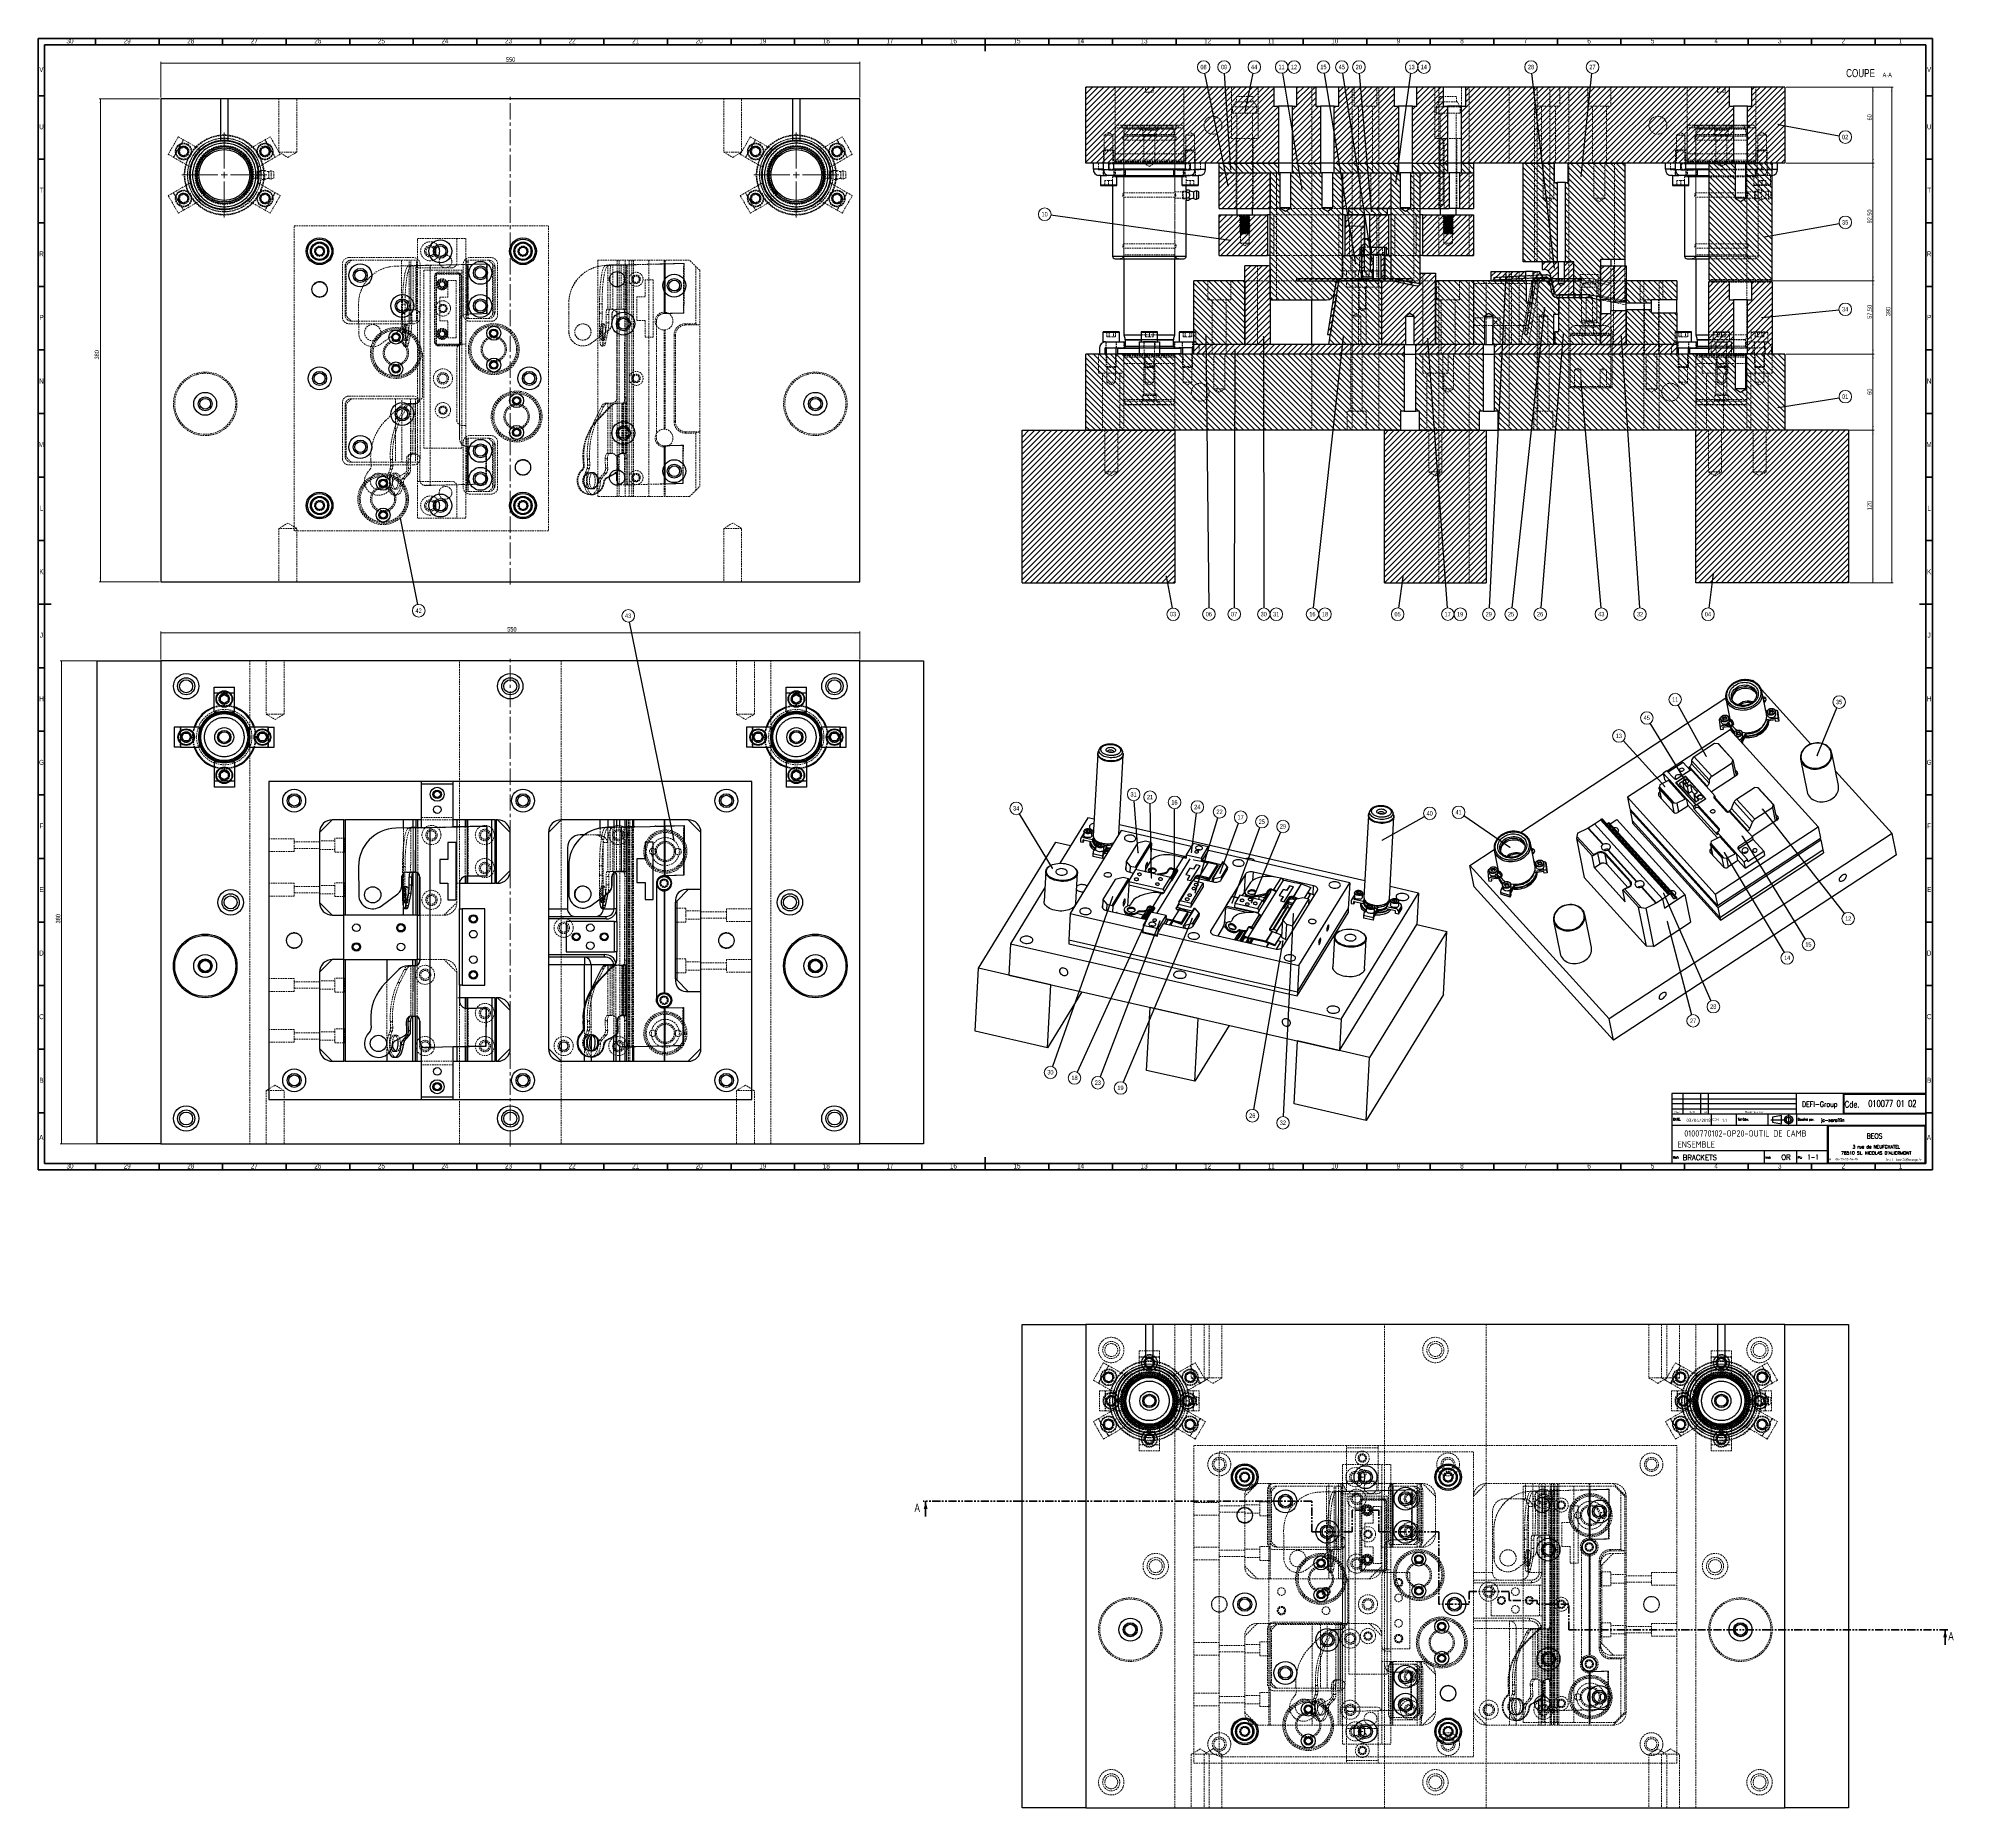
# Model space of a CAD drawing. Header units: millimetres. Extents: x 5 to 1512, y -497 to 895.
import ezdxf

# ---------------------------------------------------------------- set-up
doc = ezdxf.new("R2010")
doc.units = ezdxf.units.MM
for name, pattern in [('CENTERX2', [20.32, 12.7, -2.54, 2.54, -2.54]), ('HIDDEN', [1.905, 1.27, -0.635]), ('PHANTOM', [12.7, 6.35, -1.27, 1.27, -1.27, 1.27, -1.27])]:
    doc.linetypes.add(name, pattern=pattern)
doc.layers.add('DIMENSIONS', color=176, linetype='Continuous')
doc.styles.add('SLDTEXTSTYLE0', font='ISOCP')
doc.styles.add('SLDTEXTSTYLE1', font='ROMANT', dxfattribs={"width": 0.8})
doc.styles.add('SLDTEXTSTYLE10', font='ISOCP', dxfattribs={"width": 1.385904})
doc.styles.add('SLDTEXTSTYLE11', font='ISOCP', dxfattribs={"width": 1.246461})
doc.styles.add('SLDTEXTSTYLE12', font='ROMAND')
doc.styles.add('SLDTEXTSTYLE13', font='TXT', dxfattribs={"width": 0.75})
doc.styles.add('SLDTEXTSTYLE2', font='ISOCP', dxfattribs={"width": 0.8})
doc.styles.add('SLDTEXTSTYLE3', font='ROMANS', dxfattribs={"width": 0.8})
doc.styles.add('SLDTEXTSTYLE4', font='ROMANT')
doc.styles.add('SLDTEXTSTYLE5', font='ROMANS')
doc.styles.add('SLDTEXTSTYLE6', font='ROMANT', dxfattribs={"width": 0.65})
doc.styles.add('SLDTEXTSTYLE7', font='ISOCP', dxfattribs={"width": 1.446157})
doc.styles.add('SLDTEXTSTYLE8', font='ISOCP', dxfattribs={"width": 1.294402})
doc.styles.add('SLDTEXTSTYLE9', font='ISOCP', dxfattribs={"width": 1.147311})
doc.dimstyles.new('SLDDIMSTYLE0', dxfattribs={"dimtxt": 3.5, "dimasz": 3.302, "dimexe": 0, "dimexo": 0.0625, "dimgap": 0.875, "dimtad": 1, "dimrnd": 1e-09, "dimzin": 12, "dimdsep": 46, "dimtxsty": 'SLDTEXTSTYLE13', "dimsah": 1, "dimcen": 0.09, "dimadec": 0, "dimazin": 3, "dimtfac": 1, "dimtofl": 0, "dimtmove": 0, "dimatfit": 3, "dimfxl": 1, "dimfrac": 2, "dimtolj": 1, "dimtzin": 12, "dimarcsym": 0})
doc.dimstyles.new('SLDDIMSTYLE1', dxfattribs={"dimtxt": 0.18, "dimasz": 3.302, "dimexe": 0, "dimexo": 0.0625, "dimgap": 0, "dimtad": 0, "dimtih": 1, "dimtoh": 1, "dimdec": 0, "dimrnd": 1e-09, "dimzin": 0, "dimdsep": 46, "dimtxsty": 'Standard', "dimsah": 1, "dimcen": 0.09, "dimadec": 0, "dimazin": 0, "dimtfac": 3.302, "dimtdec": 0, "dimtofl": 0, "dimtmove": 0, "dimatfit": 3, "dimfxl": 1, "dimfrac": 2, "dimtolj": 1, "dimtzin": 0, "dimarcsym": 0})
doc.dimstyles.new('SLDDIMSTYLE2', dxfattribs={"dimtxt": 0.18, "dimasz": 1.016, "dimexe": 0, "dimexo": 0.0625, "dimgap": 0, "dimtad": 0, "dimtih": 1, "dimtoh": 1, "dimdec": 0, "dimrnd": 1e-09, "dimzin": 0, "dimdsep": 46, "dimtxsty": 'Standard', "dimblk1": 'DOT', "dimblk2": 'DOT', "dimsah": 1, "dimcen": 0.09, "dimadec": 0, "dimazin": 0, "dimtfac": 1.016, "dimtdec": 0, "dimtofl": 0, "dimtmove": 0, "dimatfit": 3, "dimldrblk": 'DOT', "dimfxl": 1, "dimfrac": 2, "dimtolj": 1, "dimtzin": 0, "dimarcsym": 0})

# ---------------------------------------------------------------- blocks, each defined once
blk = doc.blocks.new('_D')
at = {"color": 7, "linetype": 'Continuous', "lineweight": 18}
for p, q in [((101.3, 406.4), (101.3, 428.4)), ((651.3, 427.4), (101.3, 427.4)), ((651.3, 406.4), (651.3, 428.4))]:
    blk.add_line(p, q, dxfattribs=at)
for points in [[(101.3, 427.4), (104.6, 426.9), (104.6, 428)], [(651.3, 427.4), (648, 428), (648, 426.9)]]:
    blk.add_solid(points, dxfattribs=at)
at = {"color": 7, "linetype": 'Continuous', "lineweight": 18, "insert": (373.9, 432), "char_height": 3.5, "attachment_point": 1, "style": 'SLDTEXTSTYLE13'}
blk.add_mtext('550', dxfattribs=at)
blk = doc.blocks.new('_D_1')
at = {"color": 7, "linetype": 'Continuous', "lineweight": 18}
for p, q in [((100.3, 405.4), (22.3, 405.4)), ((23.3, 405.4), (23.3, 25.4)), ((100.3, 25.4), (22.3, 25.4))]:
    blk.add_line(p, q, dxfattribs=at)
for points in [[(23.3, 405.4), (22.8, 402.1), (23.8, 402.1)], [(23.3, 25.4), (23.8, 28.8), (22.8, 28.8)]]:
    blk.add_solid(points, dxfattribs=at)
at = {"color": 7, "linetype": 'Continuous', "lineweight": 18, "insert": (18.8, 198.9), "char_height": 3.5, "attachment_point": 1, "rotation": 90, "style": 'SLDTEXTSTYLE13'}
blk.add_mtext('380', dxfattribs=at)
blk = doc.blocks.new('SW_NOTE_0')
at = {"color": 0, "linetype": 'Continuous', "lineweight": 0}
blk.add_circle((-1, 4.8), 4.94, dxfattribs=at)
at = {"color": 0, "linetype": 'Continuous', "lineweight": 0, "insert": (-1.1, 6.6), "char_height": 3.5, "attachment_point": 2, "style": 'SLDTEXTSTYLE13'}
blk.add_mtext('43', dxfattribs=at)
blk = doc.blocks.new('_D_2')
at = {"color": 7, "linetype": 'Continuous', "lineweight": 18}
for p, q in [((100.3, 847.6), (52.8, 847.6)), ((53.8, 847.6), (53.8, 467.6)), ((100.3, 467.6), (52.8, 467.6))]:
    blk.add_line(p, q, dxfattribs=at)
for points in [[(53.8, 847.6), (53.3, 844.3), (54.3, 844.3)], [(53.8, 467.6), (54.3, 470.9), (53.3, 470.9)]]:
    blk.add_solid(points, dxfattribs=at)
at = {"color": 7, "linetype": 'Continuous', "lineweight": 18, "insert": (49.3, 642.5), "char_height": 3.5, "attachment_point": 1, "rotation": 90, "style": 'SLDTEXTSTYLE13'}
blk.add_mtext('380', dxfattribs=at)
blk = doc.blocks.new('_D_3')
at = {"color": 7, "linetype": 'Continuous', "lineweight": 18}
for p, q in [((101.3, 848.6), (101.3, 876.6)), ((101.3, 875.6), (651.3, 875.6)), ((651.3, 848.6), (651.3, 876.6))]:
    blk.add_line(p, q, dxfattribs=at)
for points in [[(101.3, 875.6), (104.6, 875.1), (104.6, 876.1)], [(651.3, 875.6), (648, 876.1), (648, 875.1)]]:
    blk.add_solid(points, dxfattribs=at)
at = {"color": 7, "linetype": 'Continuous', "lineweight": 18, "insert": (372.9, 880.1), "char_height": 3.5, "attachment_point": 1, "style": 'SLDTEXTSTYLE13'}
blk.add_mtext('550', dxfattribs=at)
blk = doc.blocks.new('SW_NOTE_1')
at = {"color": 0, "linetype": 'Continuous', "lineweight": 0}
blk.add_circle((1, -4.8), 4.94, dxfattribs=at)
at = {"color": 0, "linetype": 'Continuous', "lineweight": 0, "insert": (0.9, -3), "char_height": 3.5, "attachment_point": 2, "style": 'SLDTEXTSTYLE13'}
blk.add_mtext('42', dxfattribs=at)
blk = doc.blocks.new('SW_CENTERMARKSYMBOL_0')
at = {"color": 0, "linetype": 'Continuous', "lineweight": 0}
for p, q in [((0, 5), (0, 33.5)), ((-5, 0), (-33.5, 0)), ((0, 0), (-2.5, 0)), ((0, 0), (0, 2.5)), ((0, 0), (0, -2.5)), ((0, 0), (2.5, 0)), ((5, 0), (33.5, 0)), ((0, -5), (0, -33.5))]:
    blk.add_line(p, q, dxfattribs=at)
blk = doc.blocks.new('SW_CENTERMARKSYMBOL_1')
at = {"color": 0, "linetype": 'Continuous', "lineweight": 0}
for p, q in [((0, 5), (0, 33.5)), ((-5, 0), (-33.5, 0)), ((0, 0), (-2.5, 0)), ((0, 0), (0, 2.5)), ((0, 0), (0, -2.5)), ((0, 0), (2.5, 0)), ((5, 0), (33.5, 0)), ((0, -5), (0, -33.5))]:
    blk.add_line(p, q, dxfattribs=at)
blk = doc.blocks.new('_D_4')
at = {"color": 7, "linetype": 'Continuous', "lineweight": 18}
for p, q in [((1380.1, 856.8), (1449.3, 856.8)), ((1448.3, 856.8), (1448.3, 796.8)), ((1380.1, 796.8), (1449.3, 796.8))]:
    blk.add_line(p, q, dxfattribs=at)
for points in [[(1448.3, 856.8), (1447.8, 853.5), (1448.8, 853.5)], [(1448.3, 796.8), (1448.8, 800.1), (1447.8, 800.1)]]:
    blk.add_solid(points, dxfattribs=at)
at = {"color": 7, "linetype": 'Continuous', "lineweight": 18, "insert": (1443.8, 830.5), "char_height": 3.5, "attachment_point": 1, "rotation": 90, "style": 'SLDTEXTSTYLE13'}
blk.add_mtext('60', dxfattribs=at)
blk = doc.blocks.new('_D_5')
at = {"color": 7, "linetype": 'Continuous', "lineweight": 18}
for p, q in [((1380.1, 796.8), (1449.3, 796.8)), ((1448.3, 796.8), (1448.3, 704.3)), ((1369.1, 704.3), (1449.3, 704.3))]:
    blk.add_line(p, q, dxfattribs=at)
for points in [[(1448.3, 796.8), (1447.8, 793.5), (1448.8, 793.5)], [(1448.3, 704.3), (1448.8, 707.6), (1447.8, 707.6)]]:
    blk.add_solid(points, dxfattribs=at)
at = {"color": 7, "linetype": 'Continuous', "lineweight": 18, "insert": (1443.8, 749.5), "char_height": 3.5, "attachment_point": 1, "rotation": 90, "style": 'SLDTEXTSTYLE13'}
blk.add_mtext('92,50', dxfattribs=at)
blk = doc.blocks.new('_D_6')
at = {"color": 7, "linetype": 'Continuous', "lineweight": 18}
for p, q in [((1369.1, 704.3), (1449.3, 704.3)), ((1448.3, 704.3), (1448.3, 646.8)), ((1380.1, 646.8), (1449.3, 646.8))]:
    blk.add_line(p, q, dxfattribs=at)
for points in [[(1448.3, 704.3), (1447.8, 701), (1448.8, 701)], [(1448.3, 646.8), (1448.8, 650.1), (1447.8, 650.1)]]:
    blk.add_solid(points, dxfattribs=at)
at = {"color": 7, "linetype": 'Continuous', "lineweight": 18, "insert": (1443.8, 674.5), "char_height": 3.5, "attachment_point": 1, "rotation": 90, "style": 'SLDTEXTSTYLE13'}
blk.add_mtext('57,50', dxfattribs=at)
blk = doc.blocks.new('_D_7')
at = {"color": 7, "linetype": 'Continuous', "lineweight": 18}
for p, q in [((1380.1, 646.8), (1449.3, 646.8)), ((1448.3, 646.8), (1448.3, 586.8)), ((900.1, 586.8), (1449.3, 586.8))]:
    blk.add_line(p, q, dxfattribs=at)
for points in [[(1448.3, 646.8), (1447.8, 643.5), (1448.8, 643.5)], [(1448.3, 586.8), (1448.8, 590.1), (1447.8, 590.1)]]:
    blk.add_solid(points, dxfattribs=at)
at = {"color": 7, "linetype": 'Continuous', "lineweight": 18, "insert": (1443.8, 614.7), "char_height": 3.5, "attachment_point": 1, "rotation": 90, "style": 'SLDTEXTSTYLE13'}
blk.add_mtext('60', dxfattribs=at)
blk = doc.blocks.new('_D_8')
at = {"color": 7, "linetype": 'Continuous', "lineweight": 18}
for p, q in [((1430.1, 586.8), (1449.3, 586.8)), ((1448.3, 586.8), (1448.3, 466.8)), ((1430.1, 466.8), (1449.3, 466.8))]:
    blk.add_line(p, q, dxfattribs=at)
for points in [[(1448.3, 586.8), (1447.8, 583.5), (1448.8, 583.5)], [(1448.3, 466.8), (1448.8, 470.1), (1447.8, 470.1)]]:
    blk.add_solid(points, dxfattribs=at)
at = {"color": 7, "linetype": 'Continuous', "lineweight": 18, "insert": (1443.8, 523.9), "char_height": 3.5, "attachment_point": 1, "rotation": 90, "style": 'SLDTEXTSTYLE13'}
blk.add_mtext('120', dxfattribs=at)
blk = doc.blocks.new('_D_9')
at = {"color": 7, "linetype": 'Continuous', "lineweight": 18}
for p, q in [((1380.1, 856.8), (1464.1, 856.8)), ((1463.1, 856.8), (1463.1, 466.8)), ((1430.1, 466.8), (1464.1, 466.8))]:
    blk.add_line(p, q, dxfattribs=at)
for points in [[(1463.1, 856.8), (1462.5, 853.5), (1463.6, 853.5)], [(1463.1, 466.8), (1463.6, 470.1), (1462.5, 470.1)]]:
    blk.add_solid(points, dxfattribs=at)
at = {"color": 7, "linetype": 'Continuous', "lineweight": 18, "insert": (1458.5, 676.5), "char_height": 3.5, "attachment_point": 1, "rotation": 90, "style": 'SLDTEXTSTYLE13'}
blk.add_mtext('390', dxfattribs=at)
blk = doc.blocks.new('SW_NOTE_2')
at = {"color": 0, "linetype": 'Continuous', "lineweight": 0, "attachment_point": 2, "style": 'SLDTEXTSTYLE13'}
for s, insert, char_height in [('COUPE', (14.6, 8.2), 6.35), ('A-A', (35.6, 5.3), 3.5)]:
    blk.add_mtext(s, dxfattribs=dict(at, insert=insert, char_height=char_height))
blk = doc.blocks.new('SW_NOTE_3')
at = {"color": 0, "linetype": 'Continuous', "lineweight": 0}
blk.add_circle((4.9, 0.8), 4.94, dxfattribs=at)
at = {"color": 0, "linetype": 'Continuous', "lineweight": 0, "insert": (4.8, 2.6), "char_height": 3.5, "attachment_point": 2, "style": 'SLDTEXTSTYLE13'}
blk.add_mtext('01', dxfattribs=at)
blk = doc.blocks.new('_Dot')
at = {"color": 0, "linetype": 'ByBlock', "lineweight": -2}
blk.add_line((-0.5, 0), (-1, 0), dxfattribs=at)
at = {"color": 0, "linetype": 'ByBlock', "const_width": 0.5}
blk.add_lwpolyline([(-0.25, 0, 1), (0.25, 0, 1)], format="xyb", close=True, dxfattribs=at)
blk = doc.blocks.new('SW_NOTE_4')
at = {"color": 0, "linetype": 'Continuous', "lineweight": 0}
blk.add_circle((4.9, -0.9), 4.94, dxfattribs=at)
at = {"color": 0, "linetype": 'Continuous', "lineweight": 0, "insert": (4.8, 0.9), "char_height": 3.5, "attachment_point": 2, "style": 'SLDTEXTSTYLE13'}
blk.add_mtext('02', dxfattribs=at)
blk = doc.blocks.new('SW_NOTE_5')
at = {"color": 0, "linetype": 'Continuous', "lineweight": 0}
blk.add_circle((0.9, -4.9), 4.94, dxfattribs=at)
at = {"color": 0, "linetype": 'Continuous', "lineweight": 0, "insert": (0.8, -3), "char_height": 3.5, "attachment_point": 2, "style": 'SLDTEXTSTYLE13'}
blk.add_mtext('03', dxfattribs=at)
blk = doc.blocks.new('SW_NOTE_6')
at = {"color": 0, "linetype": 'Continuous', "lineweight": 0}
blk.add_circle((-0.6, -4.9), 4.94, dxfattribs=at)
at = {"color": 0, "linetype": 'Continuous', "lineweight": 0, "insert": (-0.7, -3.1), "char_height": 3.5, "attachment_point": 2, "style": 'SLDTEXTSTYLE13'}
blk.add_mtext('04', dxfattribs=at)
blk = doc.blocks.new('SW_NOTE_7')
at = {"color": 0, "linetype": 'Continuous', "lineweight": 0}
blk.add_circle((-0.7, -4.9), 4.94, dxfattribs=at)
at = {"color": 0, "linetype": 'Continuous', "lineweight": 0, "insert": (-0.8, -3.1), "char_height": 3.5, "attachment_point": 2, "style": 'SLDTEXTSTYLE13'}
blk.add_mtext('05', dxfattribs=at)
blk = doc.blocks.new('SW_NOTE_8')
at = {"color": 0, "linetype": 'Continuous', "lineweight": 0}
blk.add_circle((0.1, -4.9), 4.94, dxfattribs=at)
at = {"color": 0, "linetype": 'Continuous', "lineweight": 0, "insert": (0, -3.1), "char_height": 3.5, "attachment_point": 2, "style": 'SLDTEXTSTYLE13'}
blk.add_mtext('06', dxfattribs=at)
blk = doc.blocks.new('SW_NOTE_9')
at = {"color": 0, "linetype": 'Continuous', "lineweight": 0}
blk.add_circle((0, -4.9), 4.94, dxfattribs=at)
at = {"color": 0, "linetype": 'Continuous', "lineweight": 0, "insert": (-0.1, -3.1), "char_height": 3.5, "attachment_point": 2, "style": 'SLDTEXTSTYLE13'}
blk.add_mtext('07', dxfattribs=at)
blk = doc.blocks.new('SW_NOTE_10')
at = {"color": 0, "linetype": 'Continuous', "lineweight": 0}
blk.add_circle((-1, 4.8), 4.94, dxfattribs=at)
at = {"color": 0, "linetype": 'Continuous', "lineweight": 0, "insert": (-1.1, 6.6), "char_height": 3.5, "attachment_point": 2, "style": 'SLDTEXTSTYLE13'}
blk.add_mtext('08', dxfattribs=at)
blk = doc.blocks.new('SW_NOTE_11')
at = {"color": 0, "linetype": 'Continuous', "lineweight": 0}
blk.add_circle((-0.3, 4.9), 4.94, dxfattribs=at)
at = {"color": 0, "linetype": 'Continuous', "lineweight": 0, "insert": (-0.4, 6.7), "char_height": 3.5, "attachment_point": 2, "style": 'SLDTEXTSTYLE13'}
blk.add_mtext('09', dxfattribs=at)
blk = doc.blocks.new('SW_NOTE_12')
at = {"color": 0, "linetype": 'Continuous', "lineweight": 0}
blk.add_circle((-4.9, 0.7), 4.94, dxfattribs=at)
at = {"color": 0, "linetype": 'Continuous', "lineweight": 0, "insert": (-5, 2.5), "char_height": 3.5, "attachment_point": 2, "style": 'SLDTEXTSTYLE13'}
blk.add_mtext('10', dxfattribs=at)
blk = doc.blocks.new('SW_NOTE_13')
at = {"color": 0, "linetype": 'Continuous', "lineweight": 0}
blk.add_circle((-0.8, 4.9), 4.94, dxfattribs=at)
at = {"color": 0, "linetype": 'Continuous', "lineweight": 0, "insert": (-0.9, 6.7), "char_height": 3.5, "attachment_point": 2, "style": 'SLDTEXTSTYLE13'}
blk.add_mtext('11', dxfattribs=at)
blk = doc.blocks.new('SW_NOTE_14')
at = {"color": 0, "linetype": 'Continuous', "lineweight": 0}
blk.add_circle((2.6, 2.7), 4.94, dxfattribs=at)
at = {"color": 0, "linetype": 'Continuous', "lineweight": 0, "insert": (2.5, 4.5), "char_height": 3.5, "attachment_point": 2, "style": 'SLDTEXTSTYLE13'}
blk.add_mtext('12', dxfattribs=at)
blk = doc.blocks.new('SW_NOTE_15')
at = {"color": 0, "linetype": 'Continuous', "lineweight": 0}
blk.add_circle((0.7, 4.9), 4.94, dxfattribs=at)
at = {"color": 0, "linetype": 'Continuous', "lineweight": 0, "insert": (0.6, 6.7), "char_height": 3.5, "attachment_point": 2, "style": 'SLDTEXTSTYLE13'}
blk.add_mtext('13', dxfattribs=at)
blk = doc.blocks.new('SW_NOTE_16')
at = {"color": 0, "linetype": 'Continuous', "lineweight": 0}
blk.add_circle((2.6, 2.7), 4.94, dxfattribs=at)
at = {"color": 0, "linetype": 'Continuous', "lineweight": 0, "insert": (2.5, 4.5), "char_height": 3.5, "attachment_point": 2, "style": 'SLDTEXTSTYLE13'}
blk.add_mtext('14', dxfattribs=at)
blk = doc.blocks.new('SW_NOTE_17')
at = {"color": 0, "linetype": 'Continuous', "lineweight": 0}
blk.add_circle((-0.8, 4.9), 4.94, dxfattribs=at)
at = {"color": 0, "linetype": 'Continuous', "lineweight": 0, "insert": (-0.9, 6.7), "char_height": 3.5, "attachment_point": 2, "style": 'SLDTEXTSTYLE13'}
blk.add_mtext('15', dxfattribs=at)
blk = doc.blocks.new('SW_NOTE_18')
at = {"color": 0, "linetype": 'Continuous', "lineweight": 0}
blk.add_circle((-0.5, -4.9), 4.94, dxfattribs=at)
at = {"color": 0, "linetype": 'Continuous', "lineweight": 0, "insert": (-0.6, -3.1), "char_height": 3.5, "attachment_point": 2, "style": 'SLDTEXTSTYLE13'}
blk.add_mtext('16', dxfattribs=at)
blk = doc.blocks.new('SW_NOTE_19')
at = {"color": 0, "linetype": 'Continuous', "lineweight": 0}
blk.add_circle((2.6, 2.7), 4.94, dxfattribs=at)
at = {"color": 0, "linetype": 'Continuous', "lineweight": 0, "insert": (2.5, 4.5), "char_height": 3.5, "attachment_point": 2, "style": 'SLDTEXTSTYLE13'}
blk.add_mtext('18', dxfattribs=at)
blk = doc.blocks.new('SW_NOTE_20')
at = {"color": 0, "linetype": 'Continuous', "lineweight": 0}
blk.add_circle((0.4, -4.9), 4.94, dxfattribs=at)
at = {"color": 0, "linetype": 'Continuous', "lineweight": 0, "insert": (0.3, -3.1), "char_height": 3.5, "attachment_point": 2, "style": 'SLDTEXTSTYLE13'}
blk.add_mtext('17', dxfattribs=at)
blk = doc.blocks.new('SW_NOTE_21')
at = {"color": 0, "linetype": 'Continuous', "lineweight": 0}
blk.add_circle((2.6, 2.7), 4.94, dxfattribs=at)
at = {"color": 0, "linetype": 'Continuous', "lineweight": 0, "insert": (2.5, 4.5), "char_height": 3.5, "attachment_point": 2, "style": 'SLDTEXTSTYLE13'}
blk.add_mtext('19', dxfattribs=at)
blk = doc.blocks.new('SW_NOTE_22')
at = {"color": 0, "linetype": 'Continuous', "lineweight": 0}
blk.add_circle((-0.4, 4.9), 4.94, dxfattribs=at)
at = {"color": 0, "linetype": 'Continuous', "lineweight": 0, "insert": (-0.5, 6.7), "char_height": 3.5, "attachment_point": 2, "style": 'SLDTEXTSTYLE13'}
blk.add_mtext('20', dxfattribs=at)
blk = doc.blocks.new('SW_NOTE_23')
at = {"color": 0, "linetype": 'Continuous', "lineweight": 0}
blk.add_circle((-0.5, -4.9), 4.94, dxfattribs=at)
at = {"color": 0, "linetype": 'Continuous', "lineweight": 0, "insert": (-0.6, -3.1), "char_height": 3.5, "attachment_point": 2, "style": 'SLDTEXTSTYLE13'}
blk.add_mtext('25', dxfattribs=at)
blk = doc.blocks.new('SW_NOTE_24')
at = {"color": 0, "linetype": 'Continuous', "lineweight": 0}
blk.add_circle((-0.4, -4.9), 4.94, dxfattribs=at)
at = {"color": 0, "linetype": 'Continuous', "lineweight": 0, "insert": (-0.5, -3.1), "char_height": 3.5, "attachment_point": 2, "style": 'SLDTEXTSTYLE13'}
blk.add_mtext('26', dxfattribs=at)
blk = doc.blocks.new('SW_NOTE_25')
at = {"color": 0, "linetype": 'Continuous', "lineweight": 0}
blk.add_circle((0.5, 4.9), 4.94, dxfattribs=at)
at = {"color": 0, "linetype": 'Continuous', "lineweight": 0, "insert": (0.4, 6.7), "char_height": 3.5, "attachment_point": 2, "style": 'SLDTEXTSTYLE13'}
blk.add_mtext('27', dxfattribs=at)
blk = doc.blocks.new('SW_NOTE_26')
at = {"color": 0, "linetype": 'Continuous', "lineweight": 0}
blk.add_circle((-0.6, 4.9), 4.94, dxfattribs=at)
at = {"color": 0, "linetype": 'Continuous', "lineweight": 0, "insert": (-0.6, 6.7), "char_height": 3.5, "attachment_point": 2, "style": 'SLDTEXTSTYLE13'}
blk.add_mtext('28', dxfattribs=at)
blk = doc.blocks.new('SW_NOTE_27')
at = {"color": 0, "linetype": 'Continuous', "lineweight": 0}
blk.add_circle((-0.2, -4.9), 4.94, dxfattribs=at)
at = {"color": 0, "linetype": 'Continuous', "lineweight": 0, "insert": (-0.3, -3.1), "char_height": 3.5, "attachment_point": 2, "style": 'SLDTEXTSTYLE13'}
blk.add_mtext('29', dxfattribs=at)
blk = doc.blocks.new('SW_NOTE_28')
at = {"color": 0, "linetype": 'Continuous', "lineweight": 0}
blk.add_circle((0, -4.9), 4.94, dxfattribs=at)
at = {"color": 0, "linetype": 'Continuous', "lineweight": 0, "insert": (-0.1, -3.1), "char_height": 3.5, "attachment_point": 2, "style": 'SLDTEXTSTYLE13'}
blk.add_mtext('30', dxfattribs=at)
blk = doc.blocks.new('SW_NOTE_29')
at = {"color": 0, "linetype": 'Continuous', "lineweight": 0}
blk.add_circle((2.6, 2.7), 4.94, dxfattribs=at)
at = {"color": 0, "linetype": 'Continuous', "lineweight": 0, "insert": (2.5, 4.5), "char_height": 3.5, "attachment_point": 2, "style": 'SLDTEXTSTYLE13'}
blk.add_mtext('31', dxfattribs=at)
blk = doc.blocks.new('SW_NOTE_30')
at = {"color": 0, "linetype": 'Continuous', "lineweight": 0}
blk.add_circle((0.3, -4.9), 4.94, dxfattribs=at)
at = {"color": 0, "linetype": 'Continuous', "lineweight": 0, "insert": (0.3, -3.1), "char_height": 3.5, "attachment_point": 2, "style": 'SLDTEXTSTYLE13'}
blk.add_mtext('32', dxfattribs=at)
blk = doc.blocks.new('SW_NOTE_31')
at = {"color": 0, "linetype": 'Continuous', "lineweight": 0}
blk.add_circle((4.9, 0.5), 4.94, dxfattribs=at)
at = {"color": 0, "linetype": 'Continuous', "lineweight": 0, "insert": (4.8, 2.3), "char_height": 3.5, "attachment_point": 2, "style": 'SLDTEXTSTYLE13'}
blk.add_mtext('34', dxfattribs=at)
blk = doc.blocks.new('SW_NOTE_32')
at = {"color": 0, "linetype": 'Continuous', "lineweight": 0}
blk.add_circle((4.9, 0.9), 4.94, dxfattribs=at)
at = {"color": 0, "linetype": 'Continuous', "lineweight": 0, "insert": (4.8, 2.7), "char_height": 3.5, "attachment_point": 2, "style": 'SLDTEXTSTYLE13'}
blk.add_mtext('35', dxfattribs=at)
blk = doc.blocks.new('SW_NOTE_33')
at = {"color": 0, "linetype": 'Continuous', "lineweight": 0}
blk.add_circle((0.4, -4.9), 4.94, dxfattribs=at)
at = {"color": 0, "linetype": 'Continuous', "lineweight": 0, "insert": (0.4, -3.1), "char_height": 3.5, "attachment_point": 2, "style": 'SLDTEXTSTYLE13'}
blk.add_mtext('43', dxfattribs=at)
blk = doc.blocks.new('SW_NOTE_34')
at = {"color": 0, "linetype": 'Continuous', "lineweight": 0}
blk.add_circle((1, 4.8), 4.94, dxfattribs=at)
at = {"color": 0, "linetype": 'Continuous', "lineweight": 0, "insert": (0.9, 6.6), "char_height": 3.5, "attachment_point": 2, "style": 'SLDTEXTSTYLE13'}
blk.add_mtext('44', dxfattribs=at)
blk = doc.blocks.new('SW_NOTE_35')
at = {"color": 0, "linetype": 'Continuous', "lineweight": 0}
blk.add_circle((-0.8, 4.9), 4.94, dxfattribs=at)
at = {"color": 0, "linetype": 'Continuous', "lineweight": 0, "insert": (-0.8, 6.7), "char_height": 3.5, "attachment_point": 2, "style": 'SLDTEXTSTYLE13'}
blk.add_mtext('45', dxfattribs=at)
blk = doc.blocks.new('SW_NOTE_36')
at = {"color": 0, "linetype": 'Continuous', "lineweight": 0}
blk.add_circle((0, 4.9), 4.94, dxfattribs=at)
at = {"color": 0, "linetype": 'Continuous', "lineweight": 0, "insert": (-0.1, 6.7), "char_height": 3.5, "attachment_point": 2, "style": 'SLDTEXTSTYLE13'}
blk.add_mtext('16', dxfattribs=at)
blk = doc.blocks.new('SW_NOTE_37')
at = {"color": 0, "linetype": 'Continuous', "lineweight": 0}
blk.add_circle((1.7, 4.6), 4.94, dxfattribs=at)
at = {"color": 0, "linetype": 'Continuous', "lineweight": 0, "insert": (1.6, 6.4), "char_height": 3.5, "attachment_point": 2, "style": 'SLDTEXTSTYLE13'}
blk.add_mtext('17', dxfattribs=at)
blk = doc.blocks.new('SW_NOTE_38')
at = {"color": 0, "linetype": 'Continuous', "lineweight": 0}
blk.add_circle((-2.1, -4.5), 4.94, dxfattribs=at)
at = {"color": 0, "linetype": 'Continuous', "lineweight": 0, "insert": (-2.1, -2.7), "char_height": 3.5, "attachment_point": 2, "style": 'SLDTEXTSTYLE13'}
blk.add_mtext('18', dxfattribs=at)
blk = doc.blocks.new('SW_NOTE_39')
at = {"color": 0, "linetype": 'Continuous', "lineweight": 0}
blk.add_circle((-1.9, -4.6), 4.94, dxfattribs=at)
at = {"color": 0, "linetype": 'Continuous', "lineweight": 0, "insert": (-2, -2.7), "char_height": 3.5, "attachment_point": 2, "style": 'SLDTEXTSTYLE13'}
blk.add_mtext('19', dxfattribs=at)
blk = doc.blocks.new('SW_NOTE_40')
at = {"color": 0, "linetype": 'Continuous', "lineweight": 0}
blk.add_circle((-0.1, 4.9), 4.94, dxfattribs=at)
at = {"color": 0, "linetype": 'Continuous', "lineweight": 0, "insert": (-0.2, 6.7), "char_height": 3.5, "attachment_point": 2, "style": 'SLDTEXTSTYLE13'}
blk.add_mtext('21', dxfattribs=at)
blk = doc.blocks.new('SW_NOTE_41')
at = {"color": 0, "linetype": 'Continuous', "lineweight": 0}
blk.add_circle((1.4, 4.7), 4.94, dxfattribs=at)
at = {"color": 0, "linetype": 'Continuous', "lineweight": 0, "insert": (1.4, 6.5), "char_height": 3.5, "attachment_point": 2, "style": 'SLDTEXTSTYLE13'}
blk.add_mtext('22', dxfattribs=at)
blk = doc.blocks.new('SW_NOTE_42')
at = {"color": 0, "linetype": 'Continuous', "lineweight": 0}
blk.add_circle((-1.8, -4.6), 4.94, dxfattribs=at)
at = {"color": 0, "linetype": 'Continuous', "lineweight": 0, "insert": (-1.8, -2.8), "char_height": 3.5, "attachment_point": 2, "style": 'SLDTEXTSTYLE13'}
blk.add_mtext('23', dxfattribs=at)
blk = doc.blocks.new('SW_NOTE_43')
at = {"color": 0, "linetype": 'Continuous', "lineweight": 0}
blk.add_circle((0.6, 4.9), 4.94, dxfattribs=at)
at = {"color": 0, "linetype": 'Continuous', "lineweight": 0, "insert": (0.6, 6.7), "char_height": 3.5, "attachment_point": 2, "style": 'SLDTEXTSTYLE13'}
blk.add_mtext('24', dxfattribs=at)
blk = doc.blocks.new('SW_NOTE_44')
at = {"color": 0, "linetype": 'Continuous', "lineweight": 0}
blk.add_circle((1.7, 4.6), 4.94, dxfattribs=at)
at = {"color": 0, "linetype": 'Continuous', "lineweight": 0, "insert": (1.6, 6.4), "char_height": 3.5, "attachment_point": 2, "style": 'SLDTEXTSTYLE13'}
blk.add_mtext('25', dxfattribs=at)
blk = doc.blocks.new('SW_NOTE_45')
at = {"color": 0, "linetype": 'Continuous', "lineweight": 0}
blk.add_circle((-0.8, -4.9), 4.94, dxfattribs=at)
at = {"color": 0, "linetype": 'Continuous', "lineweight": 0, "insert": (-0.9, -3.1), "char_height": 3.5, "attachment_point": 2, "style": 'SLDTEXTSTYLE13'}
blk.add_mtext('26', dxfattribs=at)
blk = doc.blocks.new('SW_NOTE_46')
at = {"color": 0, "linetype": 'Continuous', "lineweight": 0}
blk.add_circle((1.9, 4.6), 4.94, dxfattribs=at)
at = {"color": 0, "linetype": 'Continuous', "lineweight": 0, "insert": (1.8, 6.4), "char_height": 3.5, "attachment_point": 2, "style": 'SLDTEXTSTYLE13'}
blk.add_mtext('29', dxfattribs=at)
blk = doc.blocks.new('SW_NOTE_47')
at = {"color": 0, "linetype": 'Continuous', "lineweight": 0}
blk.add_circle((-1.6, -4.7), 4.94, dxfattribs=at)
at = {"color": 0, "linetype": 'Continuous', "lineweight": 0, "insert": (-1.7, -2.8), "char_height": 3.5, "attachment_point": 2, "style": 'SLDTEXTSTYLE13'}
blk.add_mtext('30', dxfattribs=at)
blk = doc.blocks.new('SW_NOTE_48')
at = {"color": 0, "linetype": 'Continuous', "lineweight": 0}
blk.add_circle((-0.4, 4.9), 4.94, dxfattribs=at)
at = {"color": 0, "linetype": 'Continuous', "lineweight": 0, "insert": (-0.5, 6.7), "char_height": 3.5, "attachment_point": 2, "style": 'SLDTEXTSTYLE13'}
blk.add_mtext('31', dxfattribs=at)
blk = doc.blocks.new('SW_NOTE_49')
at = {"color": 0, "linetype": 'Continuous', "lineweight": 0}
blk.add_circle((-0.2, -4.9), 4.94, dxfattribs=at)
at = {"color": 0, "linetype": 'Continuous', "lineweight": 0, "insert": (-0.3, -3.1), "char_height": 3.5, "attachment_point": 2, "style": 'SLDTEXTSTYLE13'}
blk.add_mtext('32', dxfattribs=at)
blk = doc.blocks.new('SW_NOTE_50')
at = {"color": 0, "linetype": 'Continuous', "lineweight": 0}
blk.add_circle((-2.6, 4.2), 4.94, dxfattribs=at)
at = {"color": 0, "linetype": 'Continuous', "lineweight": 0, "insert": (-2.6, 6), "char_height": 3.5, "attachment_point": 2, "style": 'SLDTEXTSTYLE13'}
blk.add_mtext('34', dxfattribs=at)
blk = doc.blocks.new('SW_NOTE_51')
at = {"color": 0, "linetype": 'Continuous', "lineweight": 0}
blk.add_circle((4.3, 2.4), 4.94, dxfattribs=at)
at = {"color": 0, "linetype": 'Continuous', "lineweight": 0, "insert": (4.2, 4.2), "char_height": 3.5, "attachment_point": 2, "style": 'SLDTEXTSTYLE13'}
blk.add_mtext('40', dxfattribs=at)
blk = doc.blocks.new('SW_NOTE_52')
at = {"color": 0, "linetype": 'Continuous', "lineweight": 0}
blk.add_circle((-2.4, 4.3), 4.94, dxfattribs=at)
at = {"color": 0, "linetype": 'Continuous', "lineweight": 0, "insert": (-2.4, 6.1), "char_height": 3.5, "attachment_point": 2, "style": 'SLDTEXTSTYLE13'}
blk.add_mtext('11', dxfattribs=at)
blk = doc.blocks.new('SW_NOTE_53')
at = {"color": 0, "linetype": 'Continuous', "lineweight": 0}
blk.add_circle((3, -3.9), 4.94, dxfattribs=at)
at = {"color": 0, "linetype": 'Continuous', "lineweight": 0, "insert": (3, -2.1), "char_height": 3.5, "attachment_point": 2, "style": 'SLDTEXTSTYLE13'}
blk.add_mtext('12', dxfattribs=at)
blk = doc.blocks.new('SW_NOTE_54')
at = {"color": 0, "linetype": 'Continuous', "lineweight": 0}
blk.add_circle((-3.3, 3.7), 4.94, dxfattribs=at)
at = {"color": 0, "linetype": 'Continuous', "lineweight": 0, "insert": (-3.4, 5.5), "char_height": 3.5, "attachment_point": 2, "style": 'SLDTEXTSTYLE13'}
blk.add_mtext('13', dxfattribs=at)
blk = doc.blocks.new('SW_NOTE_55')
at = {"color": 0, "linetype": 'Continuous', "lineweight": 0}
blk.add_circle((2.5, -4.2), 4.94, dxfattribs=at)
at = {"color": 0, "linetype": 'Continuous', "lineweight": 0, "insert": (2.5, -2.4), "char_height": 3.5, "attachment_point": 2, "style": 'SLDTEXTSTYLE13'}
blk.add_mtext('14', dxfattribs=at)
blk = doc.blocks.new('SW_NOTE_56')
at = {"color": 0, "linetype": 'Continuous', "lineweight": 0}
blk.add_circle((2.6, -4.2), 4.94, dxfattribs=at)
at = {"color": 0, "linetype": 'Continuous', "lineweight": 0, "insert": (2.5, -2.4), "char_height": 3.5, "attachment_point": 2, "style": 'SLDTEXTSTYLE13'}
blk.add_mtext('15', dxfattribs=at)
blk = doc.blocks.new('SW_NOTE_57')
at = {"color": 0, "linetype": 'Continuous', "lineweight": 0}
blk.add_circle((1.2, -4.8), 4.94, dxfattribs=at)
at = {"color": 0, "linetype": 'Continuous', "lineweight": 0, "insert": (1.2, -3), "char_height": 3.5, "attachment_point": 2, "style": 'SLDTEXTSTYLE13'}
blk.add_mtext('27', dxfattribs=at)
blk = doc.blocks.new('SW_NOTE_58')
at = {"color": 0, "linetype": 'Continuous', "lineweight": 0}
blk.add_circle((2, -4.5), 4.94, dxfattribs=at)
at = {"color": 0, "linetype": 'Continuous', "lineweight": 0, "insert": (1.9, -2.7), "char_height": 3.5, "attachment_point": 2, "style": 'SLDTEXTSTYLE13'}
blk.add_mtext('28', dxfattribs=at)
blk = doc.blocks.new('SW_NOTE_59')
at = {"color": 0, "linetype": 'Continuous', "lineweight": 0}
blk.add_circle((1.9, 4.6), 4.94, dxfattribs=at)
at = {"color": 0, "linetype": 'Continuous', "lineweight": 0, "insert": (1.8, 6.4), "char_height": 3.5, "attachment_point": 2, "style": 'SLDTEXTSTYLE13'}
blk.add_mtext('35', dxfattribs=at)
blk = doc.blocks.new('SW_NOTE_60')
at = {"color": 0, "linetype": 'Continuous', "lineweight": 0}
blk.add_circle((-4.1, 2.8), 4.94, dxfattribs=at)
at = {"color": 0, "linetype": 'Continuous', "lineweight": 0, "insert": (-4.1, 4.6), "char_height": 3.5, "attachment_point": 2, "style": 'SLDTEXTSTYLE13'}
blk.add_mtext('41', dxfattribs=at)
blk = doc.blocks.new('SW_NOTE_61')
at = {"color": 0, "linetype": 'Continuous', "lineweight": 0}
blk.add_circle((-2.6, 4.2), 4.94, dxfattribs=at)
at = {"color": 0, "linetype": 'Continuous', "lineweight": 0, "insert": (-2.7, 6), "char_height": 3.5, "attachment_point": 2, "style": 'SLDTEXTSTYLE13'}
blk.add_mtext('45', dxfattribs=at)

msp = doc.modelspace()

# ---------------------------------------------------------------- hatches: boundary and pattern name
at = {"linetype": 'Continuous', "lineweight": 18}
h = msp.add_hatch(dxfattribs=at)
h.set_pattern_fill('ANSI31', style=0)
h.paths.add_polyline_path([(829.05, 856.78), (829.05, 796.78), (980.55, 796.78), (980.55, 841.78), (977.05, 841.78), (977.05, 856.78)], flags=0)
h = msp.add_hatch(dxfattribs=at)
h.set_pattern_fill('ANSI31', style=0)
h.paths.add_polyline_path([(1010.05, 841.78), (1010.05, 856.78), (995.05, 856.78), (995.05, 841.78), (991.55, 841.78), (991.55, 796.78), (1013.55, 796.78), (1013.55, 841.78)], flags=0)
h = msp.add_hatch(dxfattribs=at)
h.set_pattern_fill('ANSI31', style=0)
h.paths.add_polyline_path([(1071.55, 841.78), (1071.55, 856.78), (1028.05, 856.78), (1028.05, 841.78), (1024.55, 841.78), (1024.55, 796.78), (1075.05, 796.78), (1075.05, 841.78)], flags=0)
h = msp.add_hatch(dxfattribs=at)
h.set_pattern_fill('ANSI31', style=0)
h.paths.add_polyline_path([(1110.05, 841.78), (1110.05, 856.78), (1089.55, 856.78), (1089.55, 841.78), (1086.05, 841.78), (1086.05, 796.78), (1113.55, 796.78), (1113.55, 841.78)], flags=0)
h = msp.add_hatch(dxfattribs=at)
h.set_pattern_fill('ANSI31', style=0)
h.paths.add_polyline_path([(1335.05, 841.78), (1335.05, 856.78), (1128.05, 856.78), (1128.05, 841.78), (1124.55, 841.78), (1124.55, 796.78), (1338.55, 796.78), (1338.55, 841.78)], flags=0)
h = msp.add_hatch(dxfattribs=at)
h.set_pattern_fill('ANSI31', style=0)
h.paths.add_polyline_path([(1379.05, 796.78), (1379.05, 856.78), (1353.05, 856.78), (1353.05, 841.78), (1349.55, 841.78), (1349.55, 796.78)], flags=0)
h = msp.add_hatch(dxfattribs=at)
h.set_pattern_fill('ANSI31', angle=90, style=0)
h.paths.add_polyline_path([(934.05, 796.78), (934.05, 789.28), (980.55, 789.28), (980.55, 796.78)], flags=0)
h = msp.add_hatch(dxfattribs=at)
h.set_pattern_fill('ANSI31', style=0)
h.paths.add_polyline_path([(934.05, 789.28), (934.05, 761.28), (974.05, 761.28), (974.05, 789.28)], flags=0)
h = msp.add_hatch(dxfattribs=at)
h.set_pattern_fill('ANSI31', angle=90, style=0)
edge = h.paths.add_edge_path(flags=0)
edge.add_line((1014.8, 789.28), (990.3, 789.28))
edge.add_line((990.3, 789.28), (990.3, 761.78))
edge.add_line((990.3, 761.78), (986.05, 759.226))
edge.add_line((986.05, 759.226), (981.8, 761.78))
edge.add_line((981.8, 761.78), (981.8, 789.28))
edge.add_line((981.8, 789.28), (974.05, 789.28))
edge.add_line((974.05, 789.28), (974.05, 691.012))
edge.add_line((974.05, 691.012), (975.05, 689.28))
edge.add_line((975.05, 689.28), (1018.518, 689.28))
edge.add_arc((1018.518, 695.28), 6, 270, 351.039933)
edge.add_line((1024.444, 694.345), (1025.727, 702.481))
edge.add_arc((1030.172, 701.78), 4.5, 90, 171.039933, ccw=False)
edge.add_line((1030.172, 706.28), (1031.05, 706.28))
edge.add_line((1031.05, 706.28), (1031.05, 789.28))
edge.add_line((1031.05, 789.28), (1023.3, 789.28))
edge.add_line((1023.3, 789.28), (1023.3, 761.78))
edge.add_line((1023.3, 761.78), (1019.05, 759.226))
edge.add_line((1019.05, 759.226), (1014.8, 761.78))
edge.add_line((1014.8, 761.78), (1014.8, 789.28))
h = msp.add_hatch(dxfattribs=at)
h.set_pattern_fill('ANSI31', angle=90, style=0)
h.paths.add_polyline_path([(1013.55, 796.78), (991.55, 796.78), (991.55, 789.28), (1013.55, 789.28)], flags=0)
h = msp.add_hatch(dxfattribs=at)
h.set_pattern_fill('ANSI31', angle=90, style=0)
h.paths.add_polyline_path([(1075.05, 796.78), (1024.55, 796.78), (1024.55, 789.28), (1075.05, 789.28)], flags=0)
h = msp.add_hatch(dxfattribs=at)
h.set_pattern_fill('ANSI31', style=0)
h.paths.add_polyline_path([(1069.05, 789.28), (1031.05, 789.28), (1031.05, 761.28), (1069.05, 761.28)], flags=0)
h = msp.add_hatch(dxfattribs=at)
h.set_pattern_fill('ANSI31', angle=90, style=0)
edge = h.paths.add_edge_path(flags=0)
edge.add_line((1076.3, 761.78), (1076.3, 789.28))
edge.add_line((1076.3, 789.28), (1069.05, 789.28))
edge.add_line((1069.05, 789.28), (1069.05, 706.28))
edge.add_line((1069.05, 706.28), (1069.949, 706.28))
edge.add_arc((1069.949, 701.28), 5, 78.465258, 90, ccw=False)
edge.add_line((1070.949, 706.179), (1090.054, 702.28))
edge.add_line((1090.054, 702.28), (1091.05, 702.28))
edge.add_line((1091.05, 702.28), (1092.05, 704.012))
edge.add_line((1092.05, 704.012), (1092.05, 789.28))
edge.add_line((1092.05, 789.28), (1084.8, 789.28))
edge.add_line((1084.8, 789.28), (1084.8, 761.78))
edge.add_line((1084.8, 761.78), (1080.55, 759.226))
edge.add_line((1080.55, 759.226), (1076.3, 761.78))
h = msp.add_hatch(dxfattribs=at)
h.set_pattern_fill('ANSI31', angle=90, style=0)
h.paths.add_polyline_path([(1113.55, 796.78), (1086.05, 796.78), (1086.05, 789.28), (1113.55, 789.28)], flags=0)
h = msp.add_hatch(dxfattribs=at)
h.set_pattern_fill('ANSI31', style=0)
h.paths.add_polyline_path([(1114.8, 789.28), (1092.05, 789.28), (1092.05, 761.28), (1114.8, 761.28)], flags=0)
h = msp.add_hatch(dxfattribs=at)
h.set_pattern_fill('ANSI31', style=0)
h.paths.add_polyline_path([(1134.05, 789.28), (1123.3, 789.28), (1123.3, 761.28), (1134.05, 761.28)], flags=0)
h = msp.add_hatch(dxfattribs=at)
h.set_pattern_fill('ANSI31', angle=90, style=0)
h.paths.add_polyline_path([(1134.05, 796.78), (1124.55, 796.78), (1124.55, 789.28), (1134.05, 789.28)], flags=0)
h = msp.add_hatch(dxfattribs=at)
h.set_pattern_fill('ANSI31', angle=90, style=0)
h.paths.add_polyline_path([(1197.55, 796.78), (1173.05, 796.78), (1173.05, 719.28), (1199.75, 719.28), (1199.75, 781.78), (1197.55, 781.78)], flags=0)
h = msp.add_hatch(dxfattribs=at)
h.set_pattern_fill('ANSI31', angle=90, style=0)
edge = h.paths.add_edge_path(flags=0)
edge.add_line((1206.35, 719.28), (1213.05, 719.28))
edge.add_line((1213.05, 719.28), (1213.05, 693.28))
edge.add_line((1213.05, 693.28), (1225.05, 693.28))
edge.add_arc((1225.05, 689.28), 4, 78.465258, 90, ccw=False)
edge.add_line((1225.85, 693.199), (1232.85, 691.77))
edge.add_arc((1233.05, 692.75), 1, 258.465258, 360)
edge.add_line((1234.05, 692.75), (1234.05, 721.28))
edge.add_line((1234.05, 721.28), (1253.05, 721.28))
edge.add_line((1253.05, 721.28), (1253.05, 796.78))
edge.add_line((1253.05, 796.78), (1208.55, 796.78))
edge.add_line((1208.55, 796.78), (1208.55, 781.78))
edge.add_line((1208.55, 781.78), (1206.35, 781.78))
edge.add_line((1206.35, 781.78), (1206.35, 719.28))
h = msp.add_hatch(dxfattribs=at)
h.set_pattern_fill('ANSI31', angle=90, style=0)
h.paths.add_polyline_path([(1319.05, 796.78), (1319.05, 705.28), (1320.05, 704.28), (1368.05, 704.28), (1369.05, 705.28), (1369.05, 796.78), (1348.3, 796.78), (1348.3, 769.28), (1344.05, 766.726), (1339.8, 769.28), (1339.8, 796.78)], flags=0)
h = msp.add_hatch(dxfattribs=at)
h.set_pattern_fill('ANSI31', style=0)
h.paths.add_polyline_path([(972.05, 756.28), (934.05, 756.28), (934.05, 724.28), (972.05, 724.28)], flags=0)
h = msp.add_hatch(dxfattribs=at)
h.set_pattern_fill('ANSI31', style=0)
h.paths.add_polyline_path([(1048.35, 756.28), (1033.05, 756.28), (1033.05, 724.28), (1044.55, 724.28), (1044.55, 730.78), (1048.35, 730.78)], flags=0)
h = msp.add_hatch(dxfattribs=at)
h.set_pattern_fill('ANSI31', angle=90, style=0)
h.paths.add_polyline_path([(1066.05, 756.28), (1066.05, 761.28), (1036.05, 761.28), (1036.05, 756.28)], flags=0)
h = msp.add_hatch(dxfattribs=at)
h.set_pattern_fill('ANSI31', style=0)
h.paths.add_polyline_path([(1067.05, 756.28), (1052.55, 756.28), (1052.55, 730.78), (1065.55, 730.78), (1065.55, 724.28), (1067.05, 724.28)], flags=0)
h = msp.add_hatch(dxfattribs=at)
h.set_pattern_fill('ANSI31', style=0)
h.paths.add_polyline_path([(1134.05, 756.28), (1094.05, 756.28), (1094.05, 724.28), (1134.05, 724.28)], flags=0)
h = msp.add_hatch(dxfattribs=at)
h.set_pattern_fill('ANSI31', angle=90, style=0)
h.paths.add_polyline_path([(1045.55, 724.28), (1031.05, 724.28), (1031.05, 706.28), (1045.55, 706.28)], flags=0)
h = msp.add_hatch(dxfattribs=at)
h.set_pattern_fill('ANSI31', style=0)
h.paths.add_polyline_path([(1047.95, 712.28), (1047.95, 724.98), (1047.2, 724.98), (1047.2, 730.78), (1046.06, 730.78), (1046.06, 724.98), (1046.05, 706.28), (1046.1, 706.28), (1046.1, 712.28)], flags=0)
h = msp.add_hatch(dxfattribs=at)
h.set_pattern_fill('ANSI31', angle=90, style=0)
h.paths.add_polyline_path([(1054.45, 707.28), (1054.45, 712.28), (1052.95, 712.28), (1052.95, 736.835), (1052.505, 737.28), (1048.395, 737.28), (1047.95, 736.835), (1047.95, 712.28), (1046.45, 712.28), (1046.45, 707.28)], flags=0)
h = msp.add_hatch(dxfattribs=at)
h.set_pattern_fill('ANSI31', style=0)
h.paths.add_polyline_path([(1055.05, 724.98), (1061.45, 724.98), (1061.45, 706.28), (1064.05, 706.28), (1064.05, 724.98), (1064.04, 730.78), (1053.7, 730.78), (1053.7, 724.98), (1052.95, 724.98), (1052.95, 712.28), (1054.8, 712.28), (1054.8, 706.28), (1055.05, 706.28)], flags=0)
h = msp.add_hatch(dxfattribs=at)
h.set_pattern_fill('ANSI31', angle=90, style=0)
h.paths.add_polyline_path([(1069.05, 706.28), (1069.05, 724.28), (1064.55, 724.28), (1064.55, 706.28)], flags=0)
h = msp.add_hatch(dxfattribs=at)
h.set_pattern_fill('ANSI31', style=0)
edge = h.paths.add_edge_path(flags=0)
edge.add_line((954.05, 654.28), (974.05, 654.28))
edge.add_line((974.05, 654.28), (974.05, 715.28))
edge.add_arc((973.05, 715.28), 1, 0, 90)
edge.add_line((973.05, 716.28), (954.05, 716.28))
edge.add_line((954.05, 716.28), (954.05, 654.28))
h = msp.add_hatch(dxfattribs=at)
h.set_pattern_fill('ANSI31', style=0)
edge = h.paths.add_edge_path(flags=0)
edge.add_line((1087.45, 676.53), (1087.45, 654.28))
edge.add_line((1087.45, 654.28), (1104.05, 654.28))
edge.add_line((1104.05, 654.28), (1104.05, 710.28))
edge.add_line((1104.05, 710.28), (1093.05, 710.28))
edge.add_arc((1093.05, 709.28), 1, 90, 180)
edge.add_line((1092.05, 709.28), (1092.05, 702.281))
edge.add_arc((1090.05, 702.281), 2, 258.465258, 360, ccw=False)
edge.add_line((1089.65, 700.321), (1070.45, 704.239))
edge.add_arc((1070.05, 702.28), 2, 78.465258, 90)
edge.add_line((1070.05, 704.28), (1070.05, 704.48))
edge.add_line((1070.05, 704.48), (1068.55, 704.48))
edge.add_line((1068.55, 704.48), (1068.55, 704.28))
edge.add_line((1068.55, 704.28), (1062.05, 704.28))
edge.add_line((1062.05, 704.28), (1062.05, 654.28))
edge.add_line((1062.05, 654.28), (1080.65, 654.28))
edge.add_line((1080.65, 654.28), (1080.65, 676.53))
edge.add_line((1080.65, 676.53), (1084.05, 678.573))
edge.add_line((1084.05, 678.573), (1087.45, 676.53))
h = msp.add_hatch(dxfattribs=at)
h.set_pattern_fill('ANSI31', style=0)
h.paths.add_polyline_path([(1174.847, 711.78), (1147.972, 711.78), (1147.972, 704.28), (1174.847, 704.28)], flags=0)
h = msp.add_hatch(dxfattribs=at)
h.set_pattern_fill('ANSI31', style=0)
h.paths.add_polyline_path([(1185.952, 711.78), (1181.097, 711.78), (1181.097, 704.28), (1187.972, 704.28), (1187.972, 708.28)], flags=0)
h = msp.add_hatch(dxfattribs=at)
h.set_pattern_fill('ANSI31', style=0)
edge = h.paths.add_edge_path(flags=0)
edge.add_line((1201.05, 693.28), (1213.05, 693.28))
edge.add_line((1213.05, 693.28), (1213.05, 719.28))
edge.add_line((1213.05, 719.28), (1205.55, 719.28))
edge.add_line((1205.55, 719.28), (1205.55, 702.28))
edge.add_line((1205.55, 702.28), (1203.05, 700.778))
edge.add_line((1203.05, 700.778), (1200.55, 702.28))
edge.add_line((1200.55, 702.28), (1200.55, 719.28))
edge.add_line((1200.55, 719.28), (1188.05, 719.28))
edge.add_line((1188.05, 719.28), (1188.05, 713.28))
edge.add_line((1188.05, 713.28), (1189.63, 713.28))
edge.add_arc((1189.63, 708.28), 5, 12.000156, 90, ccw=False)
edge.add_line((1194.521, 709.319), (1197.593, 694.864))
edge.add_arc((1199.55, 695.28), 2, 192.000156, 270)
edge.add_line((1199.55, 693.28), (1199.55, 693.08))
edge.add_line((1199.55, 693.08), (1201.05, 693.08))
edge.add_line((1201.05, 693.08), (1201.05, 693.28))
h = msp.add_hatch(dxfattribs=at)
h.set_pattern_fill('ANSI31', style=0)
edge = h.paths.add_edge_path(flags=0)
edge.add_line((1254.05, 716.28), (1235.05, 716.28))
edge.add_arc((1235.05, 715.28), 1, 90, 180)
edge.add_line((1234.05, 715.28), (1234.05, 689.805))
edge.add_line((1234.05, 689.805), (1234.075, 689.78))
edge.add_line((1234.075, 689.78), (1242.05, 689.78))
edge.add_line((1242.05, 689.78), (1242.05, 687.58))
edge.add_line((1242.05, 687.58), (1254.05, 687.58))
edge.add_line((1254.05, 687.58), (1254.05, 716.28))
h = msp.add_hatch(dxfattribs=at)
h.set_pattern_fill('ANSI31', angle=90, style=0)
h.paths.add_polyline_path([(914.05, 704.28), (914.05, 654.28), (954.05, 654.28), (954.05, 704.28)], flags=0)
h = msp.add_hatch(dxfattribs=at)
h.set_pattern_fill('ANSI31', style=0)
h.paths.add_polyline_path([(1085.883, 706.28), (995.043, 706.28), (995.043, 704.28), (1085.883, 704.28)], flags=0)
h = msp.add_hatch(dxfattribs=at)
h.set_pattern_fill('ANSI31', style=0)
edge = h.paths.add_edge_path(flags=0)
edge.add_line((1041.004, 706.28), (1029.626, 706.28))
edge.add_ellipse((1029.626, 702.28), major_axis=(-4, 0), ratio=0.99999302, start_angle=270, end_angle=351.045321)
edge.add_line((1025.675, 702.902), (1019.257, 662.171))
edge.add_line((1019.257, 662.171), (1021.232, 661.86))
edge.add_line((1021.232, 661.86), (1027.651, 702.591))
edge.add_ellipse((1029.626, 702.28), major_axis=(-2, 0), ratio=0.99999302, start_angle=270, end_angle=351.045321, ccw=False)
edge.add_line((1029.626, 704.28), (1041.004, 704.28))
edge.add_line((1041.004, 704.28), (1041.004, 706.28))
h = msp.add_hatch(dxfattribs=at)
h.set_pattern_fill('ANSI31', angle=90, style=0)
edge = h.paths.add_edge_path(flags=0)
edge.add_line((1062.05, 654.28), (1062.05, 704.28))
edge.add_line((1062.05, 704.28), (1031.245, 704.28))
edge.add_line((1031.245, 704.28), (1031.245, 704.48))
edge.add_line((1031.245, 704.48), (1029.745, 704.48))
edge.add_line((1029.745, 704.48), (1029.745, 704.28))
edge.add_arc((1029.745, 702.28), 2, 90, 171.039933)
edge.add_line((1027.769, 702.591), (1020.152, 654.28))
edge.add_line((1020.152, 654.28), (1062.05, 654.28))
h = msp.add_hatch(dxfattribs=at)
h.set_pattern_fill('ANSI31', angle=90, style=0)
edge = h.paths.add_edge_path(flags=0)
edge.add_line((1061.45, 705.98), (1055.05, 705.98))
edge.add_line((1055.05, 705.98), (1055.05, 706.28))
edge.add_line((1055.05, 706.28), (1041.004, 706.28))
edge.add_line((1041.004, 706.28), (1041.004, 704.28))
edge.add_line((1041.004, 704.28), (1070.05, 704.28))
edge.add_arc((1070.05, 702.28), 2, 78.465258, 89.999975, ccw=False)
edge.add_line((1070.45, 704.239), (1085.308, 701.207))
edge.add_line((1085.308, 701.207), (1085.708, 703.167))
edge.add_line((1085.708, 703.167), (1070.85, 706.199))
edge.add_arc((1070.05, 702.28), 4, 78.465115, 89.999898)
edge.add_line((1070.05, 706.28), (1061.45, 706.28))
edge.add_line((1061.45, 706.28), (1061.45, 705.98))
h = msp.add_hatch(dxfattribs=at)
h.set_pattern_fill('ANSI31', angle=90, style=0)
h.paths.add_polyline_path([(1134.05, 654.28), (1134.05, 704.28), (1104.05, 704.28), (1104.05, 654.28)], flags=0)
h = msp.add_hatch(dxfattribs=at)
h.set_pattern_fill('ANSI31', angle=90, style=0)
edge = h.paths.add_edge_path(flags=0)
edge.add_arc((1190.308, 700.28), 4, 12.000156, 90)
edge.add_line((1190.308, 704.28), (1180.472, 704.28))
edge.add_line((1180.472, 704.28), (1180.472, 687.28))
edge.add_line((1180.472, 687.28), (1177.972, 685.778))
edge.add_line((1177.972, 685.778), (1175.472, 687.28))
edge.add_line((1175.472, 687.28), (1175.472, 704.28))
edge.add_line((1175.472, 704.28), (1134.05, 704.28))
edge.add_line((1134.05, 704.28), (1134.05, 654.28))
edge.add_line((1134.05, 654.28), (1142.65, 654.28))
edge.add_line((1142.65, 654.28), (1142.65, 676.53))
edge.add_line((1142.65, 676.53), (1146.05, 678.573))
edge.add_line((1146.05, 678.573), (1149.45, 676.53))
edge.add_line((1149.45, 676.53), (1149.45, 654.28))
edge.add_line((1149.45, 654.28), (1197.05, 654.28))
edge.add_line((1197.05, 654.28), (1197.05, 677.78))
edge.add_line((1197.05, 677.78), (1201.05, 677.78))
edge.add_line((1201.05, 677.78), (1201.05, 691.28))
edge.add_line((1201.05, 691.28), (1200.197, 691.28))
edge.add_arc((1200.197, 696.08), 4.8, 192.000156, 270, ccw=False)
edge.add_line((1195.502, 695.082), (1194.221, 701.111))
h = msp.add_hatch(dxfattribs=at)
h.set_pattern_fill('ANSI31', angle=90, style=0)
h.paths.add_polyline_path([(1187.964, 706.28), (1187.964, 704.28), (1195.964, 704.28), (1195.964, 706.28)], flags=0)
h = msp.add_hatch(dxfattribs=at)
h.set_pattern_fill('ANSI31', style=0)
edge = h.paths.add_edge_path(flags=0)
edge.add_line((1219.05, 693.28), (1199.594, 693.28))
edge.add_ellipse((1199.594, 695.28), major_axis=(-2, 0), ratio=0.99999986, start_angle=11.999998, end_angle=90, ccw=False)
edge.add_line((1197.638, 694.864), (1195.975, 702.689))
edge.add_line((1195.975, 702.689), (1194.018, 702.273))
edge.add_line((1194.018, 702.273), (1195.682, 694.448))
edge.add_ellipse((1199.594, 695.28), major_axis=(-4, 0), ratio=0.99999986, start_angle=11.999998, end_angle=90)
edge.add_line((1199.594, 691.28), (1219.05, 691.28))
edge.add_line((1219.05, 691.28), (1219.05, 693.28))
h = msp.add_hatch(dxfattribs=at)
h.set_pattern_fill('ANSI31', style=0)
h.paths.add_polyline_path([(1219.05, 706.28), (1195.964, 706.28), (1195.964, 704.28), (1219.05, 704.28)], flags=0)
h = msp.add_hatch(dxfattribs=at)
h.set_pattern_fill('ANSI31', angle=90, style=0)
h.paths.add_polyline_path([(1294.05, 689.28), (1294.05, 704.28), (1254.05, 704.28), (1254.05, 686.78), (1274.05, 686.78), (1274.05, 689.28)], flags=0)
h = msp.add_hatch(dxfattribs=at)
h.set_pattern_fill('ANSI31', style=0)
h.paths.add_polyline_path([(1335.05, 704.28), (1320.05, 704.28), (1319.05, 703.28), (1319.05, 646.78), (1338.55, 646.78), (1338.55, 689.28), (1335.05, 689.28)], flags=0)
h = msp.add_hatch(dxfattribs=at)
h.set_pattern_fill('ANSI31', style=0)
h.paths.add_polyline_path([(1368.05, 704.28), (1353.05, 704.28), (1353.05, 689.28), (1349.55, 689.28), (1349.55, 646.78), (1369.05, 646.78), (1369.05, 703.28)], flags=0)
h = msp.add_hatch(dxfattribs=at)
h.set_pattern_fill('ANSI31', angle=90, style=0)
edge = h.paths.add_edge_path(flags=0)
edge.add_line((1198.05, 654.28), (1234.05, 654.28))
edge.add_line((1234.05, 654.28), (1234.05, 689.484))
edge.add_line((1234.05, 689.484), (1225.45, 691.239))
edge.add_arc((1225.05, 689.28), 2, 78.465258, 90)
edge.add_line((1225.05, 691.28), (1201.05, 691.28))
edge.add_line((1201.05, 691.28), (1201.05, 664.28))
edge.add_line((1201.05, 664.28), (1198.05, 664.28))
edge.add_line((1198.05, 664.28), (1198.05, 654.28))
h = msp.add_hatch(dxfattribs=at)
h.set_pattern_fill('ANSI31', style=0)
h.paths.add_polyline_path([(1234.05, 678.755), (1234.05, 654.28), (1254.05, 654.28), (1254.05, 680.98), (1242.05, 680.98), (1242.05, 678.78), (1234.075, 678.78)], flags=0)
h = msp.add_hatch(dxfattribs=at)
h.set_pattern_fill('ANSI31', angle=90, style=0)
h.paths.add_polyline_path([(1294.05, 654.28), (1294.05, 679.28), (1274.05, 679.28), (1274.05, 681.78), (1254.05, 681.78), (1254.05, 654.28)], flags=0)
h = msp.add_hatch(dxfattribs=at)
h.set_pattern_fill('ANSI31', style=0)
h.paths.add_polyline_path([(1079.55, 646.78), (1079.55, 654.28), (914.05, 654.28), (914.05, 646.78)], flags=0)
h = msp.add_hatch(dxfattribs=at)
h.set_pattern_fill('ANSI31', style=0)
h.paths.add_polyline_path([(1141.55, 646.78), (1141.55, 654.28), (1088.55, 654.28), (1088.55, 646.78)], flags=0)
h = msp.add_hatch(dxfattribs=at)
h.set_pattern_fill('ANSI31', style=0)
h.paths.add_polyline_path([(1294.05, 646.78), (1294.05, 654.28), (1150.55, 654.28), (1150.55, 646.78)], flags=0)
h = msp.add_hatch(dxfattribs=at)
h.set_pattern_fill('ANSI31', angle=90, style=0)
h.paths.add_polyline_path([(1079.55, 601.78), (1079.55, 646.78), (829.05, 646.78), (829.05, 586.78), (1076.55, 586.78), (1076.55, 601.78)], flags=0)
h = msp.add_hatch(dxfattribs=at)
h.set_pattern_fill('ANSI31', angle=90, style=0)
h.paths.add_polyline_path([(1141.55, 601.78), (1141.55, 646.78), (1088.55, 646.78), (1088.55, 601.78), (1091.55, 601.78), (1091.55, 586.78), (1138.55, 586.78), (1138.55, 601.78)], flags=0)
h = msp.add_hatch(dxfattribs=at)
h.set_pattern_fill('ANSI31', angle=90, style=0)
h.paths.add_polyline_path([(1339.8, 646.005), (1339.025, 646.78), (1150.55, 646.78), (1150.55, 601.78), (1153.55, 601.78), (1153.55, 586.78), (1379.05, 586.78), (1379.05, 646.78), (1349.075, 646.78), (1348.3, 646.005), (1348.3, 619.28), (1344.05, 616.726), (1339.8, 619.28)], flags=0)
h = msp.add_hatch(dxfattribs=at)
h.set_pattern_fill('ANSI31', style=0)
h.paths.add_polyline_path([(779.05, 586.78), (779.05, 466.78), (899.05, 466.78), (899.05, 586.78)], flags=0)
h = msp.add_hatch(dxfattribs=at)
h.set_pattern_fill('ANSI31', style=0)
h.paths.add_polyline_path([(1144.05, 586.78), (1064.05, 586.78), (1064.05, 466.78), (1144.05, 466.78)], flags=0)
h = msp.add_hatch(dxfattribs=at)
h.set_pattern_fill('ANSI31', style=0)
h.paths.add_polyline_path([(1309.05, 466.78), (1429.05, 466.78), (1429.05, 586.78), (1309.05, 586.78)], flags=0)

# ---------------------------------------------------------------- linework, layer by layer
at = {"color": 7, "linetype": 'Continuous', "lineweight": 70}
for p, q in [((5, 5), (5, 895)), ((5, 895), (1495, 895)), ((10, 10), (10, 890)), ((10, 890), (1490, 890)), ((1490, 890), (1490, 10)), ((1495, 895), (1495, 5)), ((1495, 5), (5, 5)), ((1490, 10), (10, 10))]:
    msp.add_line(p, q, dxfattribs=at)
at = {"color": 7, "linetype": 'Continuous', "lineweight": 35}
for p, q in [((50, 890), (50, 895)), ((100, 890), (100, 895)), ((150, 890), (150, 895)), ((200, 890), (200, 895)), ((250, 890), (250, 895)), ((300, 890), (300, 895)), ((350, 890), (350, 895)), ((400, 890), (400, 895)), ((450, 890), (450, 895)), ((500, 890), (500, 895)), ((550, 890), (550, 895)), ((600, 890), (600, 895)), ((650, 890), (650, 895)), ((700, 890), (700, 895)), ((750, 895.001), (750, 884.999)), ((750, 890), (750, 895)), ((800, 890), (800, 895)), ((850, 890), (850, 895)), ((900, 890), (900, 895)), ((950, 890), (950, 895)), ((1000, 890), (1000, 895)), ((1050, 890), (1050, 895)), ((1100, 890), (1100, 895)), ((1150, 890), (1150, 895)), ((1200, 890), (1200, 895)), ((1250, 890), (1250, 895)), ((1300, 890), (1300, 895)), ((1350, 890), (1350, 895)), ((1400, 890), (1400, 895)), ((1450, 890), (1450, 895)), ((10, 850), (5, 850)), ((1490, 850), (1495, 850)), ((10, 800), (5, 800)), ((1490, 800), (1495, 800)), ((10, 750), (5, 750)), ((1490, 750), (1495, 750)), ((10, 700), (5, 700)), ((1490, 700), (1495, 700)), ((10, 650), (5, 650)), ((1490, 650), (1495, 650)), ((10, 600), (5, 600)), ((1490, 600), (1495, 600)), ((10, 550), (5, 550)), ((1490, 550), (1495, 550)), ((10, 500), (5, 500)), ((1490, 500), (1495, 500)), ((4.999, 450), (15.001, 450)), ((10, 450), (5, 450)), ((1495.001, 450), (1484.999, 450)), ((1490, 450), (1495, 450)), ((10, 400), (5, 400)), ((1490, 400), (1495, 400)), ((10, 350), (5, 350)), ((1490, 350), (1495, 350)), ((10, 300), (5, 300)), ((1490, 300), (1495, 300)), ((10, 250), (5, 250)), ((1490, 250), (1495, 250)), ((10, 200), (5, 200)), ((1490, 200), (1495, 200)), ((10, 150), (5, 150)), ((1490, 150), (1495, 150)), ((10, 100), (5, 100)), ((1490, 100), (1495, 100)), ((10, 50), (5, 50)), ((1490, 50), (1495, 50)), ((50, 10), (50, 5)), ((100, 10), (100, 5)), ((150, 10), (150, 5)), ((200, 10), (200, 5)), ((250, 10), (250, 5)), ((300, 10), (300, 5)), ((350, 10), (350, 5)), ((400, 10), (400, 5)), ((450, 10), (450, 5)), ((500, 10), (500, 5)), ((550, 10), (550, 5)), ((600, 10), (600, 5)), ((650, 10), (650, 5)), ((700, 10), (700, 5)), ((750, 4.999), (750, 15.001)), ((750, 10), (750, 5)), ((800, 10), (800, 5)), ((850, 10), (850, 5)), ((900, 10), (900, 5)), ((950, 10), (950, 5)), ((1000, 10), (1000, 5)), ((1050, 10), (1050, 5)), ((1100, 10), (1100, 5)), ((1150, 10), (1150, 5)), ((1200, 10), (1200, 5)), ((1250, 10), (1250, 5)), ((1300, 10), (1300, 5)), ((1350, 10), (1350, 5)), ((1400, 10), (1400, 5)), ((1450, 10), (1450, 5)), ((703.05, -267.662), (703.05, -255.662)), ((1505.05, -368.662), (1505.05, -356.662))]:
    msp.add_line(p, q, dxfattribs=at)
at = {"color": 7, "linetype": 'Continuous', "lineweight": 25}
for p, q in [((101.291, 847.616), (101.291, 467.616)), ((148.291, 847.616), (101.291, 847.616)), ((148.291, 847.616), (148.291, 814.449)), ((154.291, 847.616), (148.291, 847.616)), ((154.291, 814.449), (154.291, 847.616)), ((598.291, 847.616), (154.291, 847.616)), ((598.291, 847.616), (598.291, 814.449)), ((604.291, 847.616), (598.291, 847.616)), ((604.291, 814.449), (604.291, 847.616)), ((651.291, 847.616), (604.291, 847.616)), ((651.291, 467.616), (651.291, 847.616)), ((977.05, 856.78), (829.05, 856.78)), ((829.05, 796.78), (829.05, 856.78)), ((977.05, 856.78), (977.05, 841.78)), ((995.05, 856.78), (977.05, 856.78)), ((995.05, 841.78), (995.05, 856.78)), ((1010.05, 856.78), (995.05, 856.78)), ((1010.05, 856.78), (1010.05, 841.78)), ((1028.05, 856.78), (1010.05, 856.78)), ((1028.05, 841.78), (1028.05, 856.78)), ((1071.55, 856.78), (1028.05, 856.78)), ((1071.55, 856.78), (1071.55, 841.78)), ((1089.55, 856.78), (1071.55, 856.78)), ((1089.55, 841.78), (1089.55, 856.78)), ((1110.05, 856.78), (1089.55, 856.78)), ((1110.05, 856.78), (1110.05, 841.78)), ((1128.05, 856.78), (1110.05, 856.78)), ((1128.05, 841.78), (1128.05, 856.78)), ((1335.05, 856.78), (1128.05, 856.78)), ((1335.05, 856.78), (1335.05, 841.78)), ((1353.05, 856.78), (1335.05, 856.78)), ((1353.05, 841.78), (1353.05, 856.78)), ((1379.05, 856.78), (1353.05, 856.78)), ((1379.05, 856.78), (1379.05, 796.78)), ((977.05, 841.78), (980.55, 841.78)), ((980.55, 841.78), (980.55, 796.78)), ((991.55, 841.78), (980.55, 841.78)), ((991.55, 796.78), (991.55, 841.78)), ((991.55, 841.78), (995.05, 841.78)), ((1010.05, 841.78), (1013.55, 841.78)), ((1013.55, 841.78), (1013.55, 796.78)), ((1024.55, 841.78), (1013.55, 841.78)), ((1024.55, 796.78), (1024.55, 841.78)), ((1024.55, 841.78), (1028.05, 841.78)), ((1071.55, 841.78), (1075.05, 841.78)), ((1075.05, 841.78), (1075.05, 796.78)), ((1086.05, 841.78), (1075.05, 841.78)), ((1086.05, 796.78), (1086.05, 841.78)), ((1086.05, 841.78), (1089.55, 841.78)), ((1110.05, 841.78), (1113.55, 841.78)), ((1113.55, 841.78), (1113.55, 796.78)), ((1124.55, 841.78), (1113.55, 841.78)), ((1124.55, 796.78), (1124.55, 841.78)), ((1124.55, 841.78), (1128.05, 841.78)), ((1335.05, 841.78), (1338.55, 841.78)), ((1338.55, 841.78), (1338.55, 796.78)), ((1349.55, 841.78), (1338.55, 841.78)), ((1349.55, 796.78), (1349.55, 841.78)), ((1349.55, 841.78), (1353.05, 841.78)), ((980.55, 796.78), (829.05, 796.78)), ((834.978, 792.08), (834.978, 796.78)), ((842.928, 792.08), (834.978, 792.08)), ((840.507, 787.28), (839.135, 787.28)), ((840.507, 787.28), (840.507, 779.78)), ((840.507, 787.28), (845.456, 787.28)), ((842.928, 792.08), (842.928, 796.78)), ((847.085, 787.28), (845.456, 787.28)), ((846.912, 796.78), (846.912, 791.98)), ((847.085, 791.78), (857.076, 791.78)), ((860.076, 787.28), (847.085, 787.28)), ((851.007, 791.78), (851.007, 796.78)), ((907.093, 796.28), (851.007, 796.28)), ((907.093, 792.28), (851.007, 792.28)), ((853.507, 779.78), (853.507, 787.28)), ((904.593, 786.816), (853.507, 786.816)), ((904.593, 786.28), (853.507, 786.28)), ((879.05, 791.78), (857.076, 791.78)), ((860.076, 791.78), (860.076, 787.28)), ((901.024, 791.78), (879.05, 791.78)), ((898.025, 791.78), (898.025, 787.28)), ((898.025, 787.28), (911.015, 787.28)), ((901.024, 791.78), (911.015, 791.78)), ((904.593, 787.28), (904.593, 779.78)), ((907.093, 796.78), (907.093, 791.78)), ((912.645, 787.28), (911.015, 787.28)), ((911.189, 796.78), (911.189, 791.98)), ((912.645, 787.28), (917.593, 787.28)), ((915.172, 792.08), (915.172, 796.78)), ((915.172, 792.08), (923.122, 792.08)), ((917.593, 779.78), (917.593, 787.28)), ((918.965, 787.28), (917.593, 787.28)), ((923.122, 792.08), (923.122, 796.78)), ((934.05, 796.78), (980.55, 796.78)), ((934.05, 789.28), (934.05, 796.78)), ((934.05, 789.28), (980.55, 789.28)), ((934.05, 789.28), (974.05, 789.28)), ((934.05, 761.28), (934.05, 789.28)), ((974.05, 789.28), (974.05, 761.28)), ((974.05, 691.012), (974.05, 789.28)), ((974.05, 789.28), (981.8, 789.28)), ((980.55, 796.78), (980.55, 789.28)), ((991.55, 796.78), (980.55, 796.78)), ((981.8, 789.28), (981.8, 761.78)), ((990.3, 789.28), (981.8, 789.28)), ((990.3, 761.78), (990.3, 789.28)), ((990.3, 789.28), (1014.8, 789.28)), ((991.55, 789.28), (991.55, 796.78)), ((991.55, 796.78), (1013.55, 796.78)), ((991.55, 789.28), (1013.55, 789.28)), ((1013.55, 796.78), (1013.55, 789.28)), ((1024.55, 796.78), (1013.55, 796.78)), ((1014.8, 789.28), (1014.8, 761.78)), ((1023.3, 789.28), (1014.8, 789.28)), ((1023.3, 761.78), (1023.3, 789.28)), ((1023.3, 789.28), (1031.05, 789.28)), ((1024.55, 789.28), (1024.55, 796.78)), ((1024.55, 796.78), (1075.05, 796.78)), ((1024.55, 789.28), (1075.05, 789.28)), ((1031.05, 789.28), (1069.05, 789.28)), ((1031.05, 761.28), (1031.05, 789.28)), ((1031.05, 789.28), (1031.05, 706.28)), ((1069.05, 789.28), (1069.05, 761.28)), ((1069.05, 789.28), (1069.05, 706.28)), ((1069.05, 789.28), (1076.3, 789.28)), ((1075.05, 796.78), (1075.05, 789.28)), ((1086.05, 796.78), (1075.05, 796.78)), ((1076.3, 789.28), (1076.3, 761.78)), ((1084.8, 789.28), (1076.3, 789.28)), ((1084.8, 761.78), (1084.8, 789.28)), ((1084.8, 789.28), (1092.05, 789.28)), ((1086.05, 789.28), (1086.05, 796.78)), ((1086.05, 796.78), (1113.55, 796.78)), ((1086.05, 789.28), (1113.55, 789.28)), ((1092.05, 789.28), (1114.8, 789.28)), ((1092.05, 761.28), (1092.05, 789.28)), ((1092.05, 704.012), (1092.05, 789.28)), ((1113.55, 796.78), (1113.55, 789.28)), ((1124.55, 796.78), (1113.55, 796.78)), ((1114.8, 789.28), (1114.8, 761.28)), ((1123.3, 789.28), (1114.8, 789.28)), ((1123.3, 761.28), (1123.3, 789.28)), ((1123.3, 789.28), (1134.05, 789.28)), ((1124.55, 789.28), (1124.55, 796.78)), ((1124.55, 796.78), (1134.05, 796.78)), ((1338.55, 796.78), (1124.55, 796.78)), ((1124.55, 789.28), (1134.05, 789.28)), ((1134.05, 796.78), (1134.05, 789.28)), ((1134.05, 789.28), (1134.05, 761.28)), ((1173.05, 719.28), (1173.05, 796.78)), ((1173.05, 796.78), (1197.55, 796.78)), ((1197.55, 796.78), (1197.55, 781.78)), ((1208.55, 781.78), (1208.55, 796.78)), ((1208.55, 796.78), (1253.05, 796.78)), ((1253.05, 796.78), (1253.05, 721.28)), ((1284.978, 792.08), (1284.978, 796.78)), ((1292.928, 792.08), (1284.978, 792.08)), ((1290.507, 787.28), (1289.135, 787.28)), ((1290.507, 787.28), (1290.507, 779.78)), ((1290.507, 787.28), (1295.456, 787.28)), ((1292.928, 792.08), (1292.928, 796.78)), ((1297.085, 787.28), (1295.456, 787.28)), ((1296.912, 796.78), (1296.912, 791.98)), ((1297.085, 791.78), (1307.076, 791.78)), ((1310.076, 787.28), (1297.085, 787.28)), ((1301.007, 791.78), (1301.007, 796.78)), ((1319.05, 796.28), (1301.007, 796.28)), ((1319.05, 792.28), (1301.007, 792.28)), ((1303.507, 779.78), (1303.507, 787.28)), ((1319.05, 786.816), (1303.507, 786.816)), ((1319.05, 786.28), (1303.507, 786.28)), ((1319.05, 791.78), (1307.076, 791.78)), ((1310.076, 791.78), (1310.076, 787.28)), ((1339.8, 796.78), (1319.05, 796.78)), ((1319.05, 796.78), (1319.05, 705.28)), ((1339.8, 796.78), (1339.8, 769.28)), ((1348.3, 796.78), (1339.8, 796.78)), ((1348.3, 769.28), (1348.3, 796.78)), ((1369.05, 796.78), (1348.3, 796.78)), ((1379.05, 796.78), (1349.55, 796.78)), ((1369.05, 705.28), (1369.05, 796.78)), ((1373.122, 792.08), (1373.122, 796.78)), ((850.05, 779.28), (850.05, 723.78)), ((908.05, 775.821), (908.05, 779.28)), ((908.05, 775.821), (910.05, 775.821)), ((908.05, 775.821), (908.05, 773.8)), ((910.05, 773.8), (908.05, 773.8)), ((908.05, 773.8), (908.05, 769.759)), ((908.05, 769.759), (908.05, 767.738)), ((908.05, 769.759), (910.05, 769.759)), ((914.05, 769.218), (914.05, 774.341)), ((918.05, 774.28), (916.05, 775.03)), ((916.05, 775.03), (916.05, 768.53)), ((916.05, 768.53), (918.05, 769.28)), ((918.05, 769.28), (918.05, 774.28)), ((1197.55, 781.78), (1199.75, 781.78)), ((1199.75, 781.78), (1199.75, 719.28)), ((1206.35, 781.78), (1199.75, 781.78)), ((1206.35, 719.28), (1206.35, 781.78)), ((1206.35, 781.78), (1208.55, 781.78)), ((1300.05, 779.28), (1300.05, 723.78)), ((1339.8, 769.28), (1344.05, 766.726)), ((1348.3, 769.28), (1339.8, 769.28)), ((1344.05, 766.726), (1348.3, 769.28)), ((908.05, 723.78), (908.05, 767.738)), ((908.05, 767.738), (910.05, 767.738)), ((934.05, 761.28), (974.05, 761.28)), ((934.05, 724.28), (934.05, 756.28)), ((934.05, 756.28), (972.05, 756.28)), ((947.8, 761.28), (947.8, 756.28)), ((960.3, 756.28), (960.3, 761.28)), ((972.05, 756.28), (972.05, 724.28)), ((974.05, 756.28), (972.05, 756.28)), ((981.8, 761.78), (986.05, 759.226)), ((990.3, 761.78), (981.8, 761.78)), ((986.05, 759.226), (990.3, 761.78)), ((1014.8, 761.78), (1019.05, 759.226)), ((1023.3, 761.78), (1014.8, 761.78)), ((1019.05, 759.226), (1023.3, 761.78)), ((1031.05, 761.28), (1069.05, 761.28)), ((1033.05, 756.28), (1031.05, 756.28)), ((1033.05, 724.28), (1033.05, 756.28)), ((1033.05, 756.28), (1048.35, 756.28)), ((1036.05, 756.28), (1036.05, 761.28)), ((1066.05, 761.28), (1036.05, 761.28)), ((1066.05, 756.28), (1036.05, 756.28)), ((1048.35, 756.28), (1048.35, 730.78)), ((1052.55, 730.78), (1052.55, 756.28)), ((1052.55, 756.28), (1067.05, 756.28)), ((1066.05, 761.28), (1066.05, 756.28)), ((1067.05, 756.28), (1067.05, 724.28)), ((1069.05, 756.28), (1067.05, 756.28)), ((1076.3, 761.78), (1080.55, 759.226)), ((1084.8, 761.78), (1076.3, 761.78)), ((1080.55, 759.226), (1084.8, 761.78)), ((1092.05, 761.28), (1114.8, 761.28)), ((1094.05, 756.28), (1092.05, 756.28)), ((1094.05, 756.28), (1134.05, 756.28)), ((1094.05, 724.28), (1094.05, 756.28)), ((1107.8, 761.28), (1107.8, 756.28)), ((1123.3, 761.28), (1114.8, 761.28)), ((1120.3, 756.28), (1120.3, 761.28)), ((1123.3, 761.28), (1134.05, 761.28)), ((1134.05, 756.28), (1134.05, 724.28)), ((934.05, 724.28), (972.05, 724.28)), ((974.05, 724.28), (972.05, 724.28)), ((1031.05, 706.28), (1031.05, 724.28)), ((1031.05, 724.28), (1045.55, 724.28)), ((1033.05, 724.28), (1044.55, 724.28)), ((1044.55, 730.78), (1048.35, 730.78)), ((1044.55, 730.78), (1044.55, 724.28)), ((1045.55, 724.28), (1045.55, 706.28)), ((1046.05, 724.28), (1045.55, 724.28)), ((1046.05, 706.28), (1046.05, 724.98)), ((1046.06, 724.98), (1046.06, 730.78)), ((1046.06, 730.78), (1047.2, 730.78)), ((1047.2, 730.78), (1047.2, 724.98)), ((1047.95, 724.98), (1047.2, 724.98)), ((1048.395, 737.28), (1047.95, 736.835)), ((1047.95, 736.835), (1047.95, 712.28)), ((1047.95, 724.98), (1047.95, 712.28)), ((1052.505, 737.28), (1048.395, 737.28)), ((1052.95, 736.835), (1052.505, 737.28)), ((1052.55, 730.78), (1065.55, 730.78)), ((1052.95, 712.28), (1052.95, 736.835)), ((1052.95, 712.28), (1052.95, 724.98)), ((1053.7, 724.98), (1052.95, 724.98)), ((1053.7, 724.98), (1053.7, 730.78)), ((1053.7, 730.78), (1064.04, 730.78)), ((1055.05, 724.98), (1055.05, 706.28)), ((1061.45, 724.98), (1055.05, 724.98)), ((1059.615, 706.28), (1059.615, 724.98)), ((1061.45, 706.28), (1061.45, 724.98)), ((1064.04, 730.78), (1064.04, 724.98)), ((1064.05, 724.98), (1064.05, 706.28)), ((1064.55, 724.28), (1064.05, 724.28)), ((1064.55, 706.28), (1064.55, 724.28)), ((1064.55, 724.28), (1069.05, 724.28)), ((1065.55, 724.28), (1065.55, 730.78)), ((1065.55, 724.28), (1067.05, 724.28)), ((1069.05, 724.28), (1069.05, 706.28)), ((1094.05, 724.28), (1092.05, 724.28)), ((1094.05, 724.28), (1134.05, 724.28)), ((460.291, 711.616), (460.291, 699.616)), ((859.05, 721.78), (859.05, 661.78)), ((899.05, 661.78), (899.05, 721.78)), ((954.05, 654.28), (954.05, 716.28)), ((973.05, 716.28), (954.05, 716.28)), ((974.05, 715.28), (974.05, 654.28)), ((1047.95, 712.28), (1046.1, 712.28)), ((1046.1, 712.28), (1046.1, 706.28)), ((1046.45, 712.28), (1046.45, 707.28)), ((1047.95, 712.28), (1046.45, 712.28)), ((1054.8, 712.28), (1052.95, 712.28)), ((1054.45, 712.28), (1052.95, 712.28)), ((1054.45, 707.28), (1054.45, 712.28)), ((1054.8, 706.28), (1054.8, 712.28)), ((1092.05, 702.281), (1092.05, 709.28)), ((1093.05, 710.28), (1104.05, 710.28)), ((1104.05, 710.28), (1104.05, 654.28)), ((1147.972, 704.28), (1147.972, 711.78)), ((1147.972, 711.78), (1174.847, 711.78)), ((1199.75, 719.28), (1173.05, 719.28)), ((1174.847, 711.78), (1174.847, 704.28)), ((1181.097, 711.78), (1174.847, 711.78)), ((1181.097, 704.28), (1181.097, 711.78)), ((1181.097, 711.78), (1185.952, 711.78)), ((1187.972, 708.28), (1185.952, 711.78)), ((1187.577, 708.965), (1187.997, 708.987)), ((1187.972, 708.28), (1187.972, 704.28)), ((1187.997, 708.987), (1191.176, 709.156)), ((1188.103, 706.99), (1187.997, 708.987)), ((1188.05, 719.28), (1188.05, 713.28)), ((1188.05, 719.28), (1200.55, 719.28)), ((1188.05, 713.28), (1189.63, 713.28)), ((1197.593, 694.864), (1194.521, 709.319)), ((1200.55, 719.28), (1200.55, 702.28)), ((1205.55, 719.28), (1200.55, 719.28)), ((1205.55, 702.28), (1205.55, 719.28)), ((1205.55, 719.28), (1213.05, 719.28)), ((1213.05, 719.28), (1206.35, 719.28)), ((1213.05, 693.28), (1213.05, 719.28)), ((1234.05, 721.28), (1253.05, 721.28)), ((1234.05, 721.28), (1234.05, 692.75)), ((1234.05, 689.805), (1234.05, 715.28)), ((1235.05, 716.28), (1254.05, 716.28)), ((1253.05, 721.28), (1253.05, 716.28)), ((1254.05, 716.28), (1254.05, 687.58)), ((1309.05, 721.78), (1309.05, 661.78)), ((954.05, 704.28), (914.05, 704.28)), ((914.05, 654.28), (914.05, 704.28)), ((954.05, 704.28), (954.05, 654.28)), ((995.043, 704.28), (995.043, 706.28)), ((995.043, 706.28), (1085.883, 706.28)), ((995.043, 704.28), (1085.883, 704.28)), ((1025.675, 702.902), (1019.257, 662.171)), ((1020.152, 654.28), (1027.769, 702.591)), ((1027.651, 702.591), (1021.232, 661.86)), ((1025.727, 702.481), (1024.444, 694.345)), ((1025.899, 690.73), (1027.769, 702.591)), ((1027.769, 702.591), (1027.651, 702.591)), ((1029.626, 706.28), (1041.004, 706.28)), ((1029.626, 704.28), (1041.004, 704.28)), ((1029.745, 704.28), (1029.745, 704.48)), ((1031.245, 704.48), (1029.745, 704.48)), ((1031.05, 706.28), (1030.172, 706.28)), ((1031.05, 706.28), (1045.55, 706.28)), ((1031.245, 704.48), (1031.245, 704.28)), ((1062.05, 704.28), (1031.245, 704.28)), ((1041.004, 704.28), (1041.004, 706.28)), ((1041.004, 706.28), (1055.05, 706.28)), ((1041.004, 704.28), (1070.05, 704.28)), ((1046.1, 706.28), (1046.05, 706.28)), ((1054.45, 707.28), (1046.45, 707.28)), ((1055.05, 706.28), (1054.8, 706.28)), ((1055.05, 706.28), (1055.05, 705.98)), ((1055.05, 705.98), (1061.45, 705.98)), ((1064.05, 706.28), (1061.45, 706.28)), ((1061.45, 705.98), (1061.45, 706.28)), ((1061.45, 706.28), (1070.05, 706.28)), ((1062.05, 654.28), (1062.05, 704.28)), ((1062.05, 704.28), (1068.55, 704.28)), ((1064.55, 706.28), (1069.05, 706.28)), ((1068.55, 704.28), (1068.55, 704.48)), ((1068.55, 704.48), (1070.05, 704.48)), ((1069.949, 706.28), (1069.05, 706.28)), ((1070.05, 704.48), (1070.05, 704.28)), ((1070.45, 704.239), (1089.65, 700.321)), ((1070.45, 704.239), (1085.308, 701.207)), ((1070.85, 706.199), (1085.708, 703.167)), ((1090.054, 702.28), (1070.949, 706.179)), ((1085.308, 701.207), (1085.708, 703.167)), ((1085.459, 701.176), (1085.859, 703.136)), ((1085.883, 706.28), (1085.883, 704.28)), ((1091.05, 702.28), (1090.054, 702.28)), ((1091.05, 702.28), (1092.05, 704.012)), ((1134.05, 704.28), (1104.05, 704.28)), ((1104.05, 654.28), (1104.05, 704.28)), ((1134.05, 704.28), (1134.05, 654.28)), ((1175.472, 704.28), (1134.05, 704.28)), ((1147.972, 704.28), (1174.847, 704.28)), ((1175.472, 704.28), (1175.472, 687.28)), ((1180.472, 704.28), (1175.472, 704.28)), ((1180.472, 687.28), (1180.472, 704.28)), ((1190.308, 704.28), (1180.472, 704.28)), ((1181.097, 704.28), (1187.972, 704.28)), ((1187.964, 706.28), (1195.964, 706.28)), ((1187.964, 704.28), (1187.964, 706.28)), ((1187.964, 704.28), (1195.964, 704.28)), ((1187.972, 706.872), (1191.324, 707.05)), ((1188.103, 706.99), (1187.972, 706.983)), ((1191.282, 707.159), (1188.103, 706.99)), ((1191.324, 707.05), (1191.282, 707.159)), ((1194.018, 702.273), (1195.975, 702.689)), ((1194.018, 702.273), (1195.682, 694.448)), ((1194.221, 701.111), (1195.502, 695.082)), ((1195.009, 706.863), (1195.075, 706.711)), ((1195.964, 704.28), (1195.964, 706.28)), ((1195.964, 706.28), (1219.05, 706.28)), ((1195.964, 704.28), (1219.05, 704.28)), ((1195.975, 702.689), (1197.638, 694.864)), ((1199.55, 693.08), (1199.55, 693.28)), ((1199.594, 693.28), (1219.05, 693.28)), ((1200.55, 702.28), (1203.05, 700.778)), ((1205.55, 702.28), (1200.55, 702.28)), ((1201.05, 693.28), (1201.05, 693.08)), ((1213.05, 693.28), (1201.05, 693.28)), ((1203.05, 700.778), (1205.55, 702.28)), ((1225.05, 693.28), (1213.05, 693.28)), ((1219.05, 706.28), (1219.05, 704.28)), ((1219.05, 693.28), (1219.05, 691.28)), ((1232.85, 691.77), (1225.85, 693.199)), ((1294.05, 704.28), (1254.05, 704.28)), ((1254.05, 686.78), (1254.05, 704.28)), ((1294.05, 704.28), (1294.05, 689.28)), ((1319.05, 705.28), (1320.05, 704.28)), ((1319.05, 703.28), (1320.05, 704.28)), ((1319.05, 646.78), (1319.05, 703.28)), ((1320.05, 704.28), (1368.05, 704.28)), ((1320.05, 704.28), (1335.05, 704.28)), ((1335.05, 704.28), (1335.05, 689.28)), ((1353.05, 689.28), (1353.05, 704.28)), ((1353.05, 704.28), (1368.05, 704.28)), ((1368.05, 704.28), (1369.05, 705.28)), ((1368.05, 704.28), (1369.05, 703.28)), ((1369.05, 703.28), (1369.05, 646.78)), ((974.05, 691.012), (975.05, 689.28)), ((975.05, 689.28), (1018.518, 689.28)), ((1006.724, 654.28), (1006.724, 689.28)), ((1084.05, 678.573), (1080.65, 676.53)), ((1087.45, 676.53), (1084.05, 678.573)), ((1146.05, 678.573), (1142.65, 676.53)), ((1149.45, 676.53), (1146.05, 678.573)), ((1175.472, 687.28), (1177.972, 685.778)), ((1180.472, 687.28), (1175.472, 687.28)), ((1177.972, 685.778), (1180.472, 687.28)), ((1201.05, 693.08), (1199.55, 693.08)), ((1199.594, 691.28), (1219.05, 691.28)), ((1200.197, 691.28), (1201.05, 691.28)), ((1201.05, 664.28), (1201.05, 691.28)), ((1201.05, 691.28), (1225.05, 691.28)), ((1201.05, 691.28), (1201.05, 677.78)), ((1225.45, 691.239), (1234.05, 689.484)), ((1231.05, 690.096), (1231.05, 692.138)), ((1234.075, 689.78), (1234.05, 689.805)), ((1234.05, 689.805), (1234.05, 689.484)), ((1234.05, 689.484), (1234.05, 654.28)), ((1234.05, 678.755), (1234.075, 678.78)), ((1234.05, 654.28), (1234.05, 678.755)), ((1242.05, 689.78), (1234.075, 689.78)), ((1234.075, 689.78), (1234.075, 678.78)), ((1234.075, 678.78), (1242.05, 678.78)), ((1242.05, 687.58), (1242.05, 689.78)), ((1254.05, 687.58), (1242.05, 687.58)), ((1242.05, 687.58), (1242.05, 680.98)), ((1242.05, 678.78), (1242.05, 680.98)), ((1242.05, 680.98), (1254.05, 680.98)), ((1274.05, 686.78), (1254.05, 686.78)), ((1254.05, 681.78), (1254.05, 686.78)), ((1254.05, 681.78), (1274.05, 681.78)), ((1254.05, 654.28), (1254.05, 681.78)), ((1254.05, 680.98), (1254.05, 654.28)), ((1294.05, 689.28), (1274.05, 689.28)), ((1274.05, 686.78), (1274.05, 689.28)), ((1274.05, 681.78), (1274.05, 686.78)), ((1274.05, 679.28), (1274.05, 681.78)), ((1274.05, 679.28), (1294.05, 679.28)), ((1294.05, 679.28), (1294.05, 689.28)), ((1294.05, 679.28), (1294.05, 654.28)), ((1335.05, 689.28), (1338.55, 689.28)), ((1338.55, 689.28), (1338.55, 646.78)), ((1349.55, 689.28), (1338.55, 689.28)), ((1349.55, 646.78), (1349.55, 689.28)), ((1349.55, 689.28), (1353.05, 689.28)), ((842.55, 663.78), (842.55, 656.28)), ((855.55, 656.28), (855.55, 663.78)), ((872.55, 663.78), (872.55, 656.28)), ((885.55, 656.28), (885.55, 663.78)), ((902.55, 663.78), (902.55, 656.28)), ((1080.65, 676.53), (1080.65, 654.28)), ((1080.65, 676.53), (1087.45, 676.53)), ((1087.45, 654.28), (1087.45, 676.53)), ((1142.65, 676.53), (1142.65, 654.28)), ((1142.65, 676.53), (1149.45, 676.53)), ((1149.45, 654.28), (1149.45, 676.53)), ((1201.05, 677.78), (1197.05, 677.78)), ((1197.05, 677.78), (1197.05, 654.28)), ((1198.05, 664.28), (1198.05, 654.28)), ((1201.05, 664.28), (1198.05, 664.28)), ((1305.55, 656.28), (1305.55, 663.78)), ((839.75, 651.48), (839.75, 646.78)), ((844.55, 656.28), (842.55, 656.28)), ((844.35, 646.78), (844.35, 651.58)), ((844.55, 656.28), (859.55, 656.28)), ((844.55, 651.78), (855.876, 651.78)), ((845.05, 651.78), (845.05, 646.78)), ((853.05, 646.78), (853.05, 651.78)), ((854.55, 651.78), (854.05, 651.28)), ((854.05, 651.28), (854.05, 647.28)), ((854.05, 651.28), (871.1, 651.28)), ((855.876, 651.78), (871.1, 651.78)), ((859.05, 661.78), (860.023, 658.149)), ((859.05, 661.78), (872.55, 661.78)), ((859.55, 656.28), (859.55, 651.78)), ((860.05, 657.942), (860.05, 652.98)), ((871.1, 656.28), (874.36, 656.28)), ((871.1, 656.28), (871.1, 651.48)), ((887, 651.48), (871.1, 651.48)), ((871.1, 651.48), (871.1, 646.78)), ((883.741, 656.28), (874.36, 656.28)), ((883.741, 656.28), (887, 656.28)), ((885.55, 661.78), (893.193, 661.78)), ((887, 656.28), (887, 651.48)), ((887, 651.78), (902.225, 651.78)), ((887, 651.48), (887, 646.78)), ((887, 651.28), (904.05, 651.28)), ((893.193, 661.78), (899.05, 661.78)), ((898.05, 652.98), (898.05, 657.942)), ((898.078, 658.149), (899.05, 661.78)), ((898.55, 651.78), (898.55, 656.28)), ((898.55, 656.28), (913.55, 656.28)), ((913.55, 651.78), (902.225, 651.78)), ((904.05, 651.28), (903.55, 651.78)), ((904.05, 647.28), (904.05, 651.28)), ((905.05, 651.78), (905.05, 646.78)), ((913.05, 646.78), (913.05, 651.78)), ((913.55, 656.28), (914.05, 656.254)), ((913.75, 646.78), (913.75, 651.58)), ((1079.55, 654.28), (914.05, 654.28)), ((914.05, 646.78), (914.05, 654.28)), ((954.05, 654.28), (914.05, 654.28)), ((974.05, 654.28), (954.05, 654.28)), ((1019.257, 662.171), (1021.232, 661.86)), ((1019.26, 662.163), (1019.257, 662.171)), ((1021.236, 661.851), (1019.26, 662.163)), ((1019.261, 662.162), (1019.26, 662.163)), ((1019.261, 662.162), (1021.236, 661.851)), ((1062.05, 654.28), (1020.152, 654.28)), ((1021.236, 661.851), (1021.232, 661.86)), ((1062.05, 654.28), (1080.65, 654.28)), ((1079.55, 654.28), (1079.55, 646.78)), ((1080.65, 654.28), (1087.45, 654.28)), ((1087.45, 654.28), (1104.05, 654.28)), ((1088.55, 646.78), (1088.55, 654.28)), ((1141.55, 654.28), (1088.55, 654.28)), ((1134.05, 654.28), (1104.05, 654.28)), ((1142.65, 654.28), (1134.05, 654.28)), ((1141.55, 654.28), (1141.55, 646.78)), ((1142.65, 654.28), (1149.45, 654.28)), ((1197.05, 654.28), (1149.45, 654.28)), ((1150.55, 646.78), (1150.55, 654.28)), ((1294.05, 654.28), (1150.55, 654.28)), ((1234.05, 654.28), (1198.05, 654.28)), ((1234.05, 654.28), (1254.05, 654.28)), ((1294.05, 654.28), (1254.05, 654.28)), ((1294.55, 656.28), (1294.05, 656.254)), ((1294.05, 654.28), (1294.05, 646.78)), ((1294.35, 646.78), (1294.35, 651.58)), ((1294.55, 656.28), (1309.55, 656.28)), ((1294.55, 651.78), (1305.876, 651.78)), ((1295.05, 651.78), (1295.05, 646.78)), ((1303.05, 646.78), (1303.05, 651.78)), ((1304.55, 651.78), (1304.05, 651.28)), ((1304.05, 651.28), (1304.05, 647.28)), ((1304.05, 651.28), (1311.373, 651.28)), ((1305.876, 651.78), (1319.05, 651.78)), ((1309.05, 661.78), (1310.023, 658.149)), ((1309.05, 661.78), (1319.05, 661.78)), ((1309.55, 656.28), (1309.55, 651.78)), ((1310.05, 657.942), (1310.05, 652.98)), ((1311.373, 651.28), (1319.05, 651.28)), ((829.05, 586.78), (829.05, 646.78)), ((1079.55, 646.78), (829.05, 646.78)), ((854.05, 647.28), (854.55, 646.78)), ((854.05, 647.28), (871.1, 647.28)), ((887, 647.28), (896.728, 647.28)), ((896.728, 647.28), (904.05, 647.28)), ((903.55, 646.78), (904.05, 647.28)), ((1079.55, 646.78), (914.05, 646.78)), ((1079.55, 646.78), (1088.55, 646.78)), ((1079.55, 646.78), (1079.55, 601.78)), ((1141.55, 646.78), (1088.55, 646.78)), ((1088.55, 601.78), (1088.55, 646.78)), ((1141.55, 646.78), (1150.55, 646.78)), ((1141.55, 646.78), (1141.55, 601.78)), ((1294.05, 646.78), (1150.55, 646.78)), ((1150.55, 601.78), (1150.55, 646.78)), ((1339.025, 646.78), (1150.55, 646.78)), ((1304.05, 647.28), (1304.55, 646.78)), ((1304.05, 647.28), (1319.05, 647.28)), ((1338.55, 646.78), (1319.05, 646.78)), ((1339.025, 646.78), (1339.8, 646.005)), ((1349.075, 646.78), (1339.025, 646.78)), ((1339.8, 646.005), (1339.8, 619.28)), ((1348.3, 646.005), (1339.8, 646.005)), ((1348.3, 646.005), (1349.075, 646.78)), ((1348.3, 619.28), (1348.3, 646.005)), ((1379.05, 646.78), (1349.075, 646.78)), ((1369.05, 646.78), (1349.55, 646.78)), ((1379.05, 646.78), (1379.05, 586.78)), ((1339.8, 619.28), (1344.05, 616.726)), ((1348.3, 619.28), (1339.8, 619.28)), ((1344.05, 616.726), (1348.3, 619.28)), ((1079.55, 601.78), (1076.55, 601.78)), ((1076.55, 601.78), (1076.55, 586.78)), ((1079.55, 601.78), (1088.55, 601.78)), ((1091.55, 601.78), (1088.55, 601.78)), ((1091.55, 586.78), (1091.55, 601.78)), ((1141.55, 601.78), (1138.55, 601.78)), ((1138.55, 601.78), (1138.55, 586.78)), ((1141.55, 601.78), (1150.55, 601.78)), ((1153.55, 601.78), (1150.55, 601.78)), ((1153.55, 586.78), (1153.55, 601.78)), ((779.05, 586.78), (899.05, 586.78)), ((779.05, 466.78), (779.05, 586.78)), ((1076.55, 586.78), (829.05, 586.78)), ((899.05, 586.78), (899.05, 466.78)), ((1064.05, 466.78), (1064.05, 586.78)), ((1064.05, 586.78), (1144.05, 586.78)), ((1138.55, 586.78), (1091.55, 586.78)), ((1144.05, 586.78), (1153.55, 586.78)), ((1144.05, 586.78), (1144.05, 466.78)), ((1379.05, 586.78), (1153.55, 586.78)), ((1429.05, 586.78), (1309.05, 586.78)), ((1309.05, 466.78), (1309.05, 586.78)), ((1429.05, 586.78), (1429.05, 466.78)), ((454.337, 550.356), (459.267, 553.171)), ((460.162, 547.886), (460.165, 553.883)), ((460.291, 555.616), (460.291, 543.616)), ((101.291, 467.616), (651.291, 467.616)), ((779.05, 466.78), (899.05, 466.78)), ((1064.05, 466.78), (1144.05, 466.78)), ((1429.05, 466.78), (1309.05, 466.78)), ((51.291, 405.45), (101.291, 405.45)), ((51.291, 25.45), (51.291, 405.45)), ((101.291, 405.45), (101.291, 25.45)), ((651.291, 405.45), (101.291, 405.45)), ((651.291, 25.45), (651.291, 405.45)), ((651.291, 405.45), (701.291, 405.45)), ((701.291, 405.45), (701.291, 25.45)), ((143.341, 384.75), (159.241, 384.75)), ((143.341, 379.95), (143.341, 384.75)), ((143.341, 364.95), (143.341, 379.95)), ((148.291, 377.182), (151.291, 378.914)), ((148.291, 373.718), (148.291, 377.182)), ((151.291, 378.914), (154.291, 377.182)), ((154.291, 377.182), (154.291, 373.718)), ((159.241, 379.95), (159.241, 384.75)), ((159.241, 364.95), (159.241, 379.95)), ((593.341, 384.75), (609.241, 384.75)), ((593.341, 379.95), (593.341, 384.75)), ((593.341, 364.95), (593.341, 379.95)), ((598.291, 377.182), (601.291, 378.914)), ((598.291, 373.718), (598.291, 377.182)), ((601.291, 378.914), (604.291, 377.182)), ((604.291, 377.182), (604.291, 373.718)), ((609.241, 379.95), (609.241, 384.75)), ((609.241, 364.95), (609.241, 379.95)), ((1353.128, 389.753), (1353.865, 390.235)), ((1353.865, 390.235), (1355.099, 388.875)), ((1360.549, 382.871), (1399.467, 339.994)), ((1364.524, 363.762), (1360.988, 381.343)), ((1363.523, 376.537), (1361.849, 377.064)), ((146.847, 364.95), (143.341, 364.95)), ((151.291, 371.986), (148.291, 373.718)), ((154.291, 373.718), (151.291, 371.986)), ((159.241, 364.95), (155.735, 364.95)), ((596.847, 364.95), (593.341, 364.95)), ((601.291, 371.986), (598.291, 373.718)), ((604.291, 373.718), (601.291, 371.986)), ((609.241, 364.95), (605.735, 364.95)), ((1170.962, 270.508), (1332.469, 376.229)), ((1332.557, 375.626), (1335.989, 358.559)), ((1335.345, 361.761), (1334.437, 361.631)), ((1337.023, 376.231), (1336.996, 376.374)), ((1362.25, 375.071), (1362.53, 375.598)), ((1362.785, 374.332), (1362.504, 373.805)), ((1362.635, 373.152), (1363.109, 373.003)), ((1363.109, 373.003), (1362.837, 374.353)), ((1364.059, 374.789), (1363.109, 373.003)), ((1363.793, 376.111), (1364.059, 374.789)), ((1364.624, 365.956), (1363.87, 367.011)), ((1364.414, 365.926), (1363.95, 366.612)), ((1365.19, 366.037), (1364.098, 365.881)), ((1365.053, 364.713), (1365.477, 362.603)), ((1366.498, 365.249), (1367.214, 366.593)), ((1367.495, 364.15), (1366.498, 365.249)), ((1367.44, 365.468), (1367.018, 364.676)), ((1367.214, 366.593), (1368.927, 366.839)), ((1367.214, 366.593), (1367.44, 365.468)), ((1369.153, 365.713), (1367.44, 365.468)), ((1369.209, 364.395), (1367.495, 364.15)), ((1368.927, 366.839), (1369.924, 365.74)), ((1369.153, 365.713), (1368.927, 366.839)), ((1369.63, 365.188), (1369.153, 365.713)), ((1369.924, 365.74), (1369.209, 364.395)), ((1371.85, 363.885), (1371.426, 365.994)), ((1373.908, 359.315), (1373.161, 365.79)), ((1373.161, 365.79), (1373.427, 364.468)), ((1373.427, 364.468), (1374.174, 357.993)), ((111.991, 353.4), (111.991, 337.5)), ((116.791, 353.4), (111.991, 353.4)), ((131.791, 353.4), (116.791, 353.4)), ((117.827, 345.45), (119.559, 348.45)), ((119.559, 348.45), (123.023, 348.45)), ((123.023, 348.45), (124.755, 345.45)), ((131.791, 349.894), (131.791, 353.4)), ((185.791, 353.4), (170.791, 353.4)), ((170.791, 353.4), (170.791, 349.894)), ((177.827, 345.45), (179.559, 348.45)), ((179.559, 348.45), (183.023, 348.45)), ((183.023, 348.45), (184.755, 345.45)), ((185.791, 353.4), (190.591, 353.4)), ((190.591, 337.5), (190.591, 353.4)), ((561.991, 353.4), (561.991, 337.5)), ((566.791, 353.4), (561.991, 353.4)), ((581.791, 353.4), (566.791, 353.4)), ((567.827, 345.45), (569.559, 348.45)), ((569.559, 348.45), (573.023, 348.45)), ((573.023, 348.45), (574.755, 345.45)), ((581.791, 349.894), (581.791, 353.4)), ((635.791, 353.4), (620.791, 353.4)), ((620.791, 353.4), (620.791, 349.894)), ((627.827, 345.45), (629.559, 348.45)), ((629.559, 348.45), (633.023, 348.45)), ((633.023, 348.45), (634.755, 345.45)), ((635.791, 353.4), (640.591, 353.4)), ((640.591, 337.5), (640.591, 353.4)), ((1336.055, 351.079), (1286.483, 318.629)), ((1327.354, 359.294), (1328.101, 352.819)), ((1328.111, 352.754), (1328.377, 351.431)), ((1328.377, 351.431), (1330.652, 351.757)), ((1328.455, 359.469), (1328.88, 357.36)), ((1329.9, 360.005), (1330.616, 361.35)), ((1330.898, 358.906), (1329.9, 360.005)), ((1330.214, 354.444), (1333.203, 354.872)), ((1330.652, 351.757), (1330.381, 353.108)), ((1330.842, 360.225), (1330.42, 359.432)), ((1330.468, 353.178), (1334.101, 353.698)), ((1330.652, 351.757), (1330.488, 353.181)), ((1330.616, 361.35), (1332.329, 361.595)), ((1330.842, 360.225), (1330.616, 361.35)), ((1332.555, 360.47), (1330.842, 360.225)), ((1332.611, 359.152), (1330.898, 358.906)), ((1332.329, 361.595), (1333.327, 360.496)), ((1332.555, 360.47), (1332.329, 361.595)), ((1333.033, 359.944), (1332.555, 360.47)), ((1333.327, 360.496), (1332.611, 359.152)), ((1333.591, 356.509), (1332.993, 355.672)), ((1334.356, 353.59), (1335.362, 353.803)), ((1335.252, 358.641), (1334.828, 360.751)), ((1335.515, 353.901), (1337.76, 354.223)), ((1335.717, 358.2), (1335.817, 358.446)), ((1336.626, 358.976), (1335.817, 358.446)), ((1405.167, 274.937), (1336.055, 351.079)), ((1337.52, 358.434), (1336.626, 358.976)), ((1337.52, 358.434), (1336.71, 357.904)), ((1338.642, 356.756), (1337.52, 358.434)), ((1338.061, 355.089), (1337.677, 355.071)), ((1338.642, 356.756), (1337.832, 356.226)), ((1338.061, 355.089), (1338.871, 355.619)), ((1338.871, 355.619), (1338.642, 356.756)), ((1339.11, 347.731), (1339.115, 347.708)), ((1340.555, 348.267), (1341.271, 349.611)), ((1341.553, 347.168), (1340.555, 348.267)), ((1341.109, 351.112), (1340.884, 350.689)), ((1341.497, 348.486), (1341.075, 347.694)), ((1341.271, 349.611), (1342.984, 349.857)), ((1341.497, 348.486), (1341.271, 349.611)), ((1343.21, 348.731), (1341.497, 348.486)), ((1343.266, 347.413), (1341.553, 347.168)), ((1342.984, 349.857), (1343.981, 348.758)), ((1343.21, 348.731), (1342.984, 349.857)), ((1343.687, 348.205), (1343.21, 348.731)), ((1343.981, 348.758), (1343.266, 347.413)), ((1348.339, 348.937), (1345.383, 343.384)), ((1345.907, 346.902), (1345.483, 349.012)), ((1348.736, 347.94), (1345.637, 342.118)), ((1348.736, 347.94), (1348.538, 348.928)), ((1364.099, 357.996), (1364.055, 358.214)), ((1371.517, 359.059), (1364.099, 357.996)), ((1364.404, 359.342), (1371.263, 360.325)), ((1371.899, 357.667), (1371.627, 359.017)), ((1374.174, 357.993), (1371.899, 357.667)), ((1373.908, 359.315), (1374.174, 357.993)), ((116.791, 337.5), (111.991, 337.5)), ((116.791, 337.5), (131.791, 337.5)), ((119.559, 342.45), (117.827, 345.45)), ((123.023, 342.45), (119.559, 342.45)), ((124.755, 345.45), (123.023, 342.45)), ((131.791, 337.5), (131.791, 341.006)), ((170.791, 341.006), (170.791, 337.5)), ((170.791, 337.5), (185.791, 337.5)), ((179.559, 342.45), (177.827, 345.45)), ((183.023, 342.45), (179.559, 342.45)), ((184.755, 345.45), (183.023, 342.45)), ((185.791, 337.5), (190.591, 337.5)), ((566.791, 337.5), (561.991, 337.5)), ((566.791, 337.5), (581.791, 337.5)), ((569.559, 342.45), (567.827, 345.45)), ((573.023, 342.45), (569.559, 342.45)), ((574.755, 345.45), (573.023, 342.45)), ((581.791, 337.5), (581.791, 341.006)), ((620.791, 341.006), (620.791, 337.5)), ((620.791, 337.5), (635.791, 337.5)), ((629.559, 342.45), (627.827, 345.45)), ((633.023, 342.45), (629.559, 342.45)), ((634.755, 345.45), (633.023, 342.45)), ((635.791, 337.5), (640.591, 337.5)), ((838.474, 332.297), (834.963, 267.772)), ((839.597, 335.848), (838.81, 333.833)), ((858.278, 332.774), (857.713, 334.862)), ((1323.634, 340.434), (1307.657, 329.975)), ((1326.405, 340.225), (1323.634, 340.434)), ((1337.924, 327.534), (1326.405, 340.225)), ((1327.196, 339.685), (1326.405, 340.225)), ((1327.196, 339.685), (1338.139, 327.629)), ((1345.879, 340.634), (1345.607, 341.985)), ((1345.752, 340.396), (1345.879, 340.634)), ((1421.063, 307.282), (1415.888, 333.021)), ((143.341, 325.95), (143.341, 310.95)), ((143.341, 325.95), (146.847, 325.95)), ((148.291, 317.182), (151.291, 318.914)), ((148.291, 313.718), (148.291, 317.182)), ((151.291, 318.914), (154.291, 317.182)), ((154.291, 317.182), (154.291, 313.718)), ((155.735, 325.95), (159.241, 325.95)), ((159.241, 325.95), (159.241, 310.95)), ((593.341, 325.95), (593.341, 310.95)), ((593.341, 325.95), (596.847, 325.95)), ((598.291, 317.182), (601.291, 318.914)), ((598.291, 313.718), (598.291, 317.182)), ((601.291, 318.914), (604.291, 317.182)), ((604.291, 317.182), (604.291, 313.718)), ((605.735, 325.95), (609.241, 325.95)), ((609.241, 325.95), (609.241, 310.95)), ((855.055, 268.918), (858.445, 331.21)), ((1283.386, 316.602), (1255.092, 298.081)), ((1286.1, 319.051), (1283.267, 317.196)), ((1283.267, 317.196), (1307.168, 290.864)), ((1283.267, 317.196), (1284.285, 312.133)), ((1286.1, 319.051), (1291.572, 313.023)), ((1298.989, 325.578), (1287.188, 317.853)), ((1294.343, 312.814), (1305.273, 319.969)), ((1304.525, 319.479), (1298.989, 325.578)), ((1303.901, 322.105), (1303.545, 321.872)), ((1303.545, 321.872), (1303.884, 320.185)), ((1317.368, 306.644), (1303.545, 321.872)), ((1317.723, 306.877), (1303.901, 322.105)), ((1323.991, 299.347), (1305.273, 319.969)), ((1305.544, 326.98), (1305.485, 324.352)), ((1319.308, 309.123), (1305.485, 324.352)), ((1319.367, 311.752), (1305.544, 326.98)), ((1307.657, 329.975), (1321.479, 314.747)), ((1321.479, 314.747), (1337.456, 325.205)), ((1337.456, 325.205), (1337.924, 327.534)), ((1339.616, 314.466), (1337.456, 325.205)), ((1337.924, 327.534), (1338.139, 327.629)), ((1338.139, 327.629), (1340.649, 315.143)), ((1339.653, 320.098), (1341.406, 318.167)), ((1391.378, 328.092), (1396.554, 302.354)), ((1418.759, 318.739), (1463.293, 269.676)), ((143.341, 310.95), (143.341, 306.15)), ((159.241, 306.15), (143.341, 306.15)), ((151.291, 311.986), (148.291, 313.718)), ((154.291, 313.718), (151.291, 311.986)), ((159.241, 310.95), (159.241, 306.15)), ((186.291, 310.45), (186.291, 60.45)), ((306.291, 310.45), (186.291, 310.45)), ((306.291, 310.45), (306.291, 308.45)), ((331.291, 310.45), (306.291, 310.45)), ((331.291, 308.45), (306.291, 308.45)), ((306.291, 308.45), (306.291, 274.166)), ((331.259, 274.781), (331.291, 308.45)), ((331.291, 280.45), (331.291, 310.45)), ((566.291, 310.45), (331.291, 310.45)), ((566.291, 60.45), (566.291, 310.45)), ((593.341, 310.95), (593.341, 306.15)), ((609.241, 306.15), (593.341, 306.15)), ((601.291, 311.986), (598.291, 313.718)), ((604.291, 313.718), (601.291, 311.986)), ((609.241, 310.95), (609.241, 306.15)), ((1280.163, 304.76), (1280.182, 305.829)), ((1290.53, 293.338), (1280.163, 304.76)), ((1280.163, 304.76), (1281.677, 297.232)), ((1280.298, 306.409), (1280.182, 305.829)), ((1280.182, 305.829), (1291.125, 293.773)), ((1280.684, 307.986), (1280.298, 306.409)), ((1280.298, 306.409), (1291.815, 293.721)), ((1280.508, 302.074), (1280.68, 302.187)), ((1287.388, 311.328), (1280.684, 307.986)), ((1284.285, 312.133), (1285.754, 310.514)), ((1300.634, 296.734), (1287.388, 311.328)), ((1288.162, 311.803), (1287.798, 311.565)), ((1301.045, 296.971), (1287.798, 311.565)), ((1301.409, 297.209), (1288.162, 311.803)), ((1308.846, 292.215), (1293.295, 309.347)), ((1293.354, 309.638), (1300.641, 314.408)), ((1293.354, 309.638), (1309.192, 292.189)), ((1293.446, 309.181), (1293.354, 309.638)), ((1293.412, 309.929), (1300.294, 314.434)), ((1298.437, 310.437), (1295.846, 308.741)), ((1295.846, 308.741), (1308.805, 294.464)), ((1302.224, 306.265), (1298.437, 310.437)), ((1298.437, 310.437), (1299.495, 305.176)), ((1299.495, 305.176), (1299.235, 305.007)), ((1303.282, 301.004), (1299.495, 305.176)), ((1300.641, 314.408), (1316.479, 296.959)), ((1300.987, 314.382), (1316.537, 297.249)), ((1304.815, 307.961), (1302.224, 306.265)), ((1302.224, 306.265), (1303.282, 301.004)), ((1305.872, 302.7), (1303.282, 301.004)), ((1310.2, 302.028), (1304.815, 307.961)), ((1304.815, 307.961), (1305.872, 302.7)), ((1307.868, 300.502), (1305.872, 302.7)), ((1307.609, 300.332), (1310.2, 302.028)), ((1317.723, 306.877), (1317.368, 306.644)), ((1319.367, 311.752), (1319.308, 309.123)), ((1340.822, 315.256), (1321.206, 302.415)), ((1341.019, 296.686), (1355.022, 305.853)), ((1357.794, 305.644), (1355.022, 305.853)), ((1369.888, 292.319), (1357.794, 305.644)), ((1358.584, 305.104), (1357.794, 305.644)), ((1358.584, 305.104), (1370.103, 292.414)), ((1052.525, 287.337), (1051.737, 285.323)), ((1070.625, 286.408), (1070.641, 286.351)), ((1071.205, 284.263), (1070.641, 286.351)), ((1255.092, 298.081), (1324.205, 221.939)), ((1255.092, 298.081), (1256.902, 289.08)), ((1256.902, 289.08), (1326.015, 212.938)), ((1257.808, 288.081), (1257.185, 287.673)), ((1257.185, 287.673), (1258.769, 279.797)), ((1257.185, 287.673), (1326.297, 211.531)), ((1291.443, 286.473), (1279.924, 299.163)), ((1291.125, 293.773), (1290.53, 293.338)), ((1291.997, 286.042), (1290.53, 293.338)), ((1291.125, 293.773), (1291.815, 293.721)), ((1291.815, 293.721), (1293.93, 293.392)), ((1300.634, 296.734), (1293.93, 293.392)), ((1293.93, 293.392), (1295.32, 286.482)), ((1301.788, 290.716), (1294.906, 286.211)), ((1301.409, 297.209), (1301.045, 296.971)), ((1301.409, 297.209), (1302.556, 291.501)), ((1302.427, 292.146), (1326.07, 266.098)), ((1308.382, 291.659), (1307.168, 290.864)), ((1307.564, 288.895), (1307.168, 290.864)), ((1308.778, 289.69), (1307.564, 288.895)), ((1307.564, 288.895), (1325.994, 268.59)), ((1311.396, 296.16), (1307.609, 300.332)), ((1308.667, 295.072), (1307.609, 300.332)), ((1308.778, 289.69), (1308.382, 291.659)), ((1309.064, 294.634), (1308.667, 295.072)), ((1308.805, 294.464), (1311.396, 296.16)), ((1309.192, 292.189), (1316.479, 296.959)), ((1309.192, 292.189), (1309.215, 292.073)), ((1316.421, 296.667), (1309.539, 292.162)), ((1327.28, 273.683), (1311.154, 291.45)), ((1311.55, 289.481), (1311.154, 291.45)), ((1327.429, 271.986), (1311.55, 289.481)), ((1316.479, 296.959), (1316.519, 296.758)), ((1323.235, 297.335), (1332.738, 286.866)), ((1323.991, 299.347), (1323.586, 299.082)), ((1323.982, 297.113), (1323.586, 299.082)), ((1324.387, 297.378), (1323.982, 297.113)), ((1324.387, 297.378), (1323.991, 299.347)), ((1334.282, 286.476), (1324.387, 297.378)), ((1334.817, 286.709), (1335.222, 286.974)), ((1334.934, 287.291), (1335.551, 287.696)), ((1334.934, 287.291), (1335.023, 286.844)), ((1334.934, 287.291), (1349.332, 271.428)), ((1353.652, 266.669), (1335.222, 286.974)), ((1335.551, 287.696), (1349.95, 271.833)), ((1337.002, 289.361), (1339.085, 294.466)), ((1337.002, 289.361), (1351.4, 273.498)), ((1353.484, 278.603), (1339.085, 294.466)), ((1341.019, 296.686), (1355.417, 280.823)), ((1369.421, 289.99), (1355.417, 280.823)), ((1369.421, 289.99), (1369.888, 292.319)), ((1371.58, 279.251), (1369.421, 289.99)), ((1369.888, 292.319), (1370.103, 292.414)), ((1370.103, 292.414), (1372.614, 279.927)), ((236.291, 280.45), (226.291, 270.45)), ((245.291, 280.45), (236.291, 280.45)), ((245.291, 205.45), (245.291, 280.45)), ((245.291, 280.45), (246.291, 280.45)), ((301.985, 280.45), (246.291, 280.45)), ((246.291, 280.45), (246.291, 205.45)), ((298.18, 274.06), (286.172, 273.76)), ((292.393, 273.916), (292.393, 280.45)), ((298.034, 274.203), (296.948, 274.029)), ((301.93, 274.058), (298.18, 274.06)), ((301.855, 239.341), (301.986, 274.321)), ((306.291, 274.166), (301.93, 274.058)), ((301.985, 280.45), (301.985, 274.321)), ((303.485, 280.45), (301.985, 280.45)), ((301.986, 274.321), (306.291, 274.363)), ((306.291, 280.45), (303.485, 280.45)), ((303.485, 274.336), (303.485, 280.45)), ((306.291, 274.166), (331.259, 274.781)), ((313.16, 101.343), (313.252, 274.337)), ((313.16, 101.385), (313.252, 274.337)), ((319.263, 274.473), (318.767, 274.473)), ((319.263, 274.473), (331.259, 274.781)), ((358.142, 275.45), (331.259, 274.784)), ((331.259, 274.781), (335.083, 274.879)), ((334.291, 280.45), (331.264, 280.45)), ((340.791, 280.45), (331.291, 280.45)), ((334.291, 280.45), (334.291, 274.859)), ((340.791, 280.45), (334.291, 280.45)), ((335.433, 274.888), (335.083, 274.879)), ((335.79, 274.896), (335.433, 274.888)), ((335.79, 274.896), (342.291, 275.057)), ((340.791, 280.45), (340.791, 275.02)), ((342.291, 280.45), (340.791, 280.45)), ((364.291, 280.45), (342.291, 280.45)), ((342.291, 275.057), (342.291, 280.45)), ((342.291, 275.057), (342.291, 236.052)), ((342.691, 275.078), (357.7, 275.465)), ((342.691, 275.078), (343.091, 275.078)), ((343.091, 275.078), (358.1, 275.465)), ((357.7, 275.465), (358.1, 275.465)), ((358.1, 275.465), (358.1, 275.449)), ((358.121, 236.444), (358.142, 275.45)), ((361.891, 230.45), (361.891, 280.45)), ((364.291, 230.45), (364.291, 280.45)), ((364.291, 280.45), (365.291, 280.45)), ((365.291, 280.45), (365.291, 230.45)), ((366.291, 280.45), (365.291, 280.45)), ((376.291, 270.45), (366.291, 280.45)), ((406.291, 270.45), (416.291, 280.45)), ((516.291, 280.45), (416.291, 280.45)), ((453.034, 274.596), (451.164, 274.296)), ((463.458, 274.598), (451.468, 274.304)), ((456.986, 274.714), (464.073, 274.782)), ((462.549, 280.45), (459.969, 280.45)), ((463.458, 274.598), (463.417, 239.797)), ((466.093, 274.802), (468.253, 274.823)), ((467.97, 274.831), (467.685, 274.817)), ((467.97, 274.831), (469.926, 274.83)), ((468.16, 101.736), (468.253, 274.823)), ((468.16, 101.777), (468.253, 274.823)), ((468.253, 274.823), (471.883, 274.821)), ((469.759, 274.822), (469.926, 274.83)), ((471.883, 274.886), (473.693, 274.931)), ((471.883, 274.821), (473.693, 274.866)), ((473.291, 280.45), (473.291, 274.921)), ((474.263, 274.931), (473.693, 274.931)), ((474.263, 274.865), (473.693, 274.866)), ((474.263, 274.931), (486.259, 275.239)), ((474.263, 274.865), (486.259, 275.173)), ((486.259, 275.239), (490.083, 275.337)), ((486.259, 275.173), (490.083, 275.271)), ((490.433, 275.346), (490.083, 275.337)), ((490.433, 275.28), (490.083, 275.271)), ((490.79, 275.355), (490.433, 275.346)), ((490.79, 275.289), (490.433, 275.28)), ((490.79, 275.355), (497.291, 275.516)), ((490.79, 275.289), (497.291, 275.45)), ((497.291, 275.45), (497.291, 236.444)), ((497.691, 275.536), (512.7, 275.923)), ((497.691, 275.47), (512.7, 275.857)), ((497.691, 275.536), (498.091, 275.536)), ((497.691, 275.47), (498.091, 275.47)), ((498.091, 275.536), (513.1, 275.923)), ((498.091, 275.47), (513.1, 275.857)), ((498.091, 236.458), (498.091, 275.47)), ((512.7, 275.923), (513.1, 275.923)), ((512.7, 275.857), (513.1, 275.857)), ((513.1, 275.857), (512.921, 236.84)), ((513.1, 275.923), (513.099, 275.857)), ((516.291, 280.45), (526.291, 270.45)), ((830.553, 282.079), (808.542, 246.196)), ((856.863, 271.866), (816.861, 206.653)), ((827.553, 271.465), (827.384, 268.369)), ((827.553, 271.465), (827.556, 271.511)), ((829.17, 271.868), (830.47, 272.464)), ((829.509, 270.899), (829.17, 271.868)), ((830.38, 270.813), (830.47, 272.464)), ((830.47, 272.464), (832.109, 272.09)), ((835.678, 280.912), (830.553, 282.079)), ((832.046, 270.937), (832.109, 272.09)), ((832.109, 272.09), (832.448, 271.121)), ((1048.605, 232.401), (855.462, 276.404)), ((912.025, 259.299), (856.863, 271.866)), ((1051.402, 283.786), (1047.89, 219.261)), ((1060.25, 285.089), (1059.933, 284.996)), ((1067.861, 218.175), (1071.372, 282.699)), ((1215.953, 269.947), (1223.947, 273.932)), ((1223.947, 273.932), (1235.751, 260.928)), ((1224.276, 274.121), (1229.133, 277.301)), ((1224.276, 274.121), (1236.066, 261.132)), ((1229.133, 277.301), (1233.992, 280.481)), ((1229.133, 277.301), (1282.696, 218.291)), ((1234.587, 280.935), (1233.98, 280.538)), ((1233.98, 280.538), (1233.992, 280.481)), ((1233.98, 280.538), (1287.542, 221.527)), ((1233.992, 280.481), (1287.554, 221.471)), ((1288.15, 221.925), (1234.587, 280.935)), ((1289.014, 221.978), (1235.452, 280.988)), ((1239.746, 277.881), (1240.385, 278.3)), ((1239.746, 277.881), (1293.308, 218.871)), ((1240.385, 278.3), (1293.947, 219.29)), ((1241.473, 277.102), (1246.797, 280.587)), ((1246.797, 280.587), (1300.359, 221.577)), ((1258.769, 279.797), (1259.193, 277.687)), ((1258.769, 279.797), (1327.881, 203.655)), ((1259.193, 277.687), (1328.305, 201.545)), ((1324.205, 221.939), (1405.167, 274.937)), ((1325.598, 270.559), (1326.812, 271.354)), ((1349.332, 271.428), (1349.95, 271.833)), ((1351.4, 273.498), (1353.484, 278.603)), ((1372.786, 280.04), (1353.17, 267.2)), ((1371.617, 284.882), (1373.37, 282.951)), ((1405.167, 274.937), (1406.977, 265.935)), ((226.291, 270.45), (226.291, 215.45)), ((327.291, 262.45), (327.291, 249.3)), ((333.691, 262.45), (327.291, 262.45)), ((333.691, 217.45), (333.691, 262.45)), ((376.291, 240.45), (376.291, 270.45)), ((406.291, 270.45), (406.291, 100.45)), ((421.291, 258.45), (421.291, 210.45)), ((434.407, 268.45), (431.291, 268.45)), ((482.291, 262.842), (482.291, 249.692)), ((488.691, 262.842), (482.291, 262.842)), ((488.691, 217.842), (488.691, 262.842)), ((526.291, 225.45), (526.291, 270.45)), ((744.743, 163.582), (805.547, 262.706)), ((805.547, 262.706), (817.061, 260.083)), ((824.849, 265.14), (824.743, 263.201)), ((824.743, 263.201), (826.92, 262.705)), ((827.46, 269.767), (825.074, 265.878)), ((826.92, 262.705), (827.028, 264.686)), ((826.92, 262.705), (828.044, 264.538)), ((827.127, 264.747), (834.225, 263.13)), ((827.228, 266.604), (834.326, 264.987)), ((828.423, 264.452), (828.419, 264.381)), ((831.149, 270.525), (829.509, 270.899)), ((830.38, 270.813), (830.216, 270.738)), ((831.313, 270.6), (830.38, 270.813)), ((832.448, 271.121), (831.149, 270.525)), ((832.231, 263.574), (832.141, 261.924)), ((833.875, 268.016), (834.043, 271.112)), ((835.059, 269.547), (833.971, 269.795)), ((834.044, 271.149), (834.043, 271.112)), ((834.326, 264.987), (834.225, 263.13)), ((834.225, 263.13), (834.653, 263.829)), ((834.326, 264.987), (834.887, 265.902)), ((834.786, 264.044), (834.887, 265.902)), ((835.075, 266.738), (835.473, 265.264)), ((835.219, 256.961), (835.396, 256.84)), ((835.352, 265.714), (835.264, 264.113)), ((835.396, 256.84), (835.511, 256.763)), ((837.943, 260.729), (835.542, 256.816)), ((836.947, 260.405), (836.779, 257.31)), ((836.947, 260.405), (836.951, 260.452)), ((838.507, 260.306), (839.062, 261.21)), ((839.65, 259.531), (838.507, 260.306)), ((838.994, 259.976), (839.062, 261.21)), ((839.062, 261.21), (840.758, 261.338)), ((840.668, 259.688), (839.545, 259.603)), ((841.346, 259.66), (839.65, 259.531)), ((840.668, 259.688), (840.758, 261.338)), ((840.773, 259.616), (840.668, 259.688)), ((840.758, 261.338), (841.901, 260.563)), ((841.901, 260.563), (841.346, 259.66)), ((845.365, 257.158), (842.965, 253.245)), ((845.466, 259.015), (843.066, 255.102)), ((843.269, 256.957), (843.438, 260.052)), ((843.807, 259.393), (843.404, 259.436)), ((843.439, 260.089), (843.438, 260.052)), ((843.807, 259.393), (845.466, 259.015)), ((845.365, 257.158), (845.466, 259.015)), ((869.659, 262.073), (860.859, 247.726)), ((868.249, 243.069), (880.25, 262.633)), ((880.7, 262.112), (868.7, 242.548)), ((875.991, 263.603), (869.659, 262.073)), ((880.25, 262.633), (875.991, 263.603)), ((880.7, 262.112), (879.938, 248.101)), ((906.766, 251.578), (880.453, 257.573)), ((913.504, 261.71), (908.018, 252.767)), ((925.333, 259.015), (913.504, 261.71)), ((919.93, 250.236), (925.333, 259.015)), ((920.673, 248.409), (925.473, 256.235)), ((925.333, 259.015), (925.153, 255.713)), ((1036.669, 230.902), (925.473, 256.235)), ((1131.217, 244.491), (1150.302, 256.984)), ((1150.391, 256.381), (1153.823, 239.314)), ((1154.856, 256.986), (1154.829, 257.129)), ((1182.357, 244.517), (1178.822, 262.098)), ((1181.356, 257.292), (1179.682, 257.819)), ((1180.083, 255.826), (1180.364, 256.353)), ((1181.627, 256.866), (1181.893, 255.543)), ((1215.324, 267.373), (1214.962, 265.57)), ((1214.962, 265.57), (1221.099, 235.049)), ((1227.323, 251.952), (1214.962, 265.57)), ((1215.953, 269.947), (1215.324, 267.373)), ((1215.324, 267.373), (1228.31, 253.066)), ((1235.751, 260.928), (1236.066, 261.132)), ((1240.097, 256.691), (1239.756, 256.516)), ((1239.756, 256.516), (1262.251, 231.732)), ((1240.097, 256.691), (1262.567, 231.936)), ((1463.293, 269.676), (1240.644, 123.932)), ((1320.478, 260.344), (1320.497, 261.413)), ((1329.693, 250.191), (1320.478, 260.344)), ((1320.478, 260.344), (1321.992, 252.816)), ((1320.614, 261.993), (1320.497, 261.413)), ((1320.497, 261.413), (1330.288, 250.626)), ((1320.999, 263.57), (1320.614, 261.993)), ((1320.614, 261.993), (1330.978, 250.574)), ((1320.824, 257.658), (1320.996, 257.771)), ((1320.999, 263.57), (1327.703, 266.912)), ((1325.598, 270.559), (1346.62, 247.399)), ((1325.994, 268.59), (1325.598, 270.559)), ((1326.015, 212.938), (1406.977, 265.935)), ((1326.297, 211.531), (1407.26, 264.529)), ((1327.703, 266.912), (1339.798, 253.587)), ((1327.881, 203.655), (1408.844, 256.653)), ((1328.114, 267.148), (1328.478, 267.387)), ((1328.114, 267.148), (1340.208, 253.824)), ((1340.572, 254.062), (1328.478, 267.387)), ((1342.254, 257.186), (1349.453, 249.254)), ((1353.652, 266.669), (1342.722, 259.515)), ((1343.061, 257.827), (1342.722, 259.515)), ((1353.991, 264.982), (1343.061, 257.827)), ((1353.991, 264.982), (1353.652, 266.669)), ((1362.342, 255.781), (1353.991, 264.982)), ((1407.26, 264.529), (1406.354, 265.527)), ((1407.26, 264.529), (1408.844, 256.653)), ((1408.844, 256.653), (1409.268, 254.543)), ((1466.686, 252.799), (1463.293, 269.676)), ((256.921, 243.577), (257.064, 221.315)), ((327.291, 249.3), (320.891, 249.3)), ((320.891, 249.3), (320.891, 230.6)), ((422.238, 244.135), (422.28, 236.795)), ((482.291, 249.692), (475.891, 249.692)), ((475.891, 249.692), (475.891, 230.992)), ((801.475, 244.5), (801.097, 244.298)), ((819.384, 243.303), (819.031, 243.545)), ((834.667, 253.583), (834.561, 251.643)), ((842.084, 249.929), (834.561, 251.643)), ((842.19, 251.869), (834.667, 253.583)), ((842.19, 251.869), (842.084, 249.929)), ((842.084, 249.929), (842.821, 251.129)), ((842.821, 251.129), (842.928, 253.11)), ((860.859, 247.726), (860.5, 241.137)), ((860.859, 247.726), (863.99, 244.039)), ((868.112, 241.22), (863.077, 233.011)), ((863.99, 244.039), (863.721, 239.087)), ((863.99, 244.039), (868.249, 243.069)), ((895.546, 234.97), (868.112, 241.22)), ((868.7, 242.548), (868.621, 241.104)), ((879.628, 247.634), (876.134, 241.811)), ((879.573, 241.398), (879.457, 239.262)), ((884.833, 206.672), (911.204, 249.585)), ((893.386, 240.085), (894.459, 241.873)), ((894.459, 241.873), (894.414, 241.048)), ((894.689, 242.085), (894.644, 241.26)), ((896.945, 242.405), (896.9, 241.58)), ((896.9, 241.58), (899.859, 240.904)), ((896.945, 242.405), (899.904, 241.73)), ((904.028, 251.137), (898.298, 252.354)), ((898.501, 241.214), (898.431, 241.101)), ((899.904, 241.73), (899.859, 240.904)), ((900.212, 241.685), (905.871, 250.795)), ((905.802, 250.733), (904.028, 251.137)), ((905.909, 251.266), (905.643, 250.832)), ((907.883, 250.291), (905.802, 250.733)), ((905.871, 250.795), (907.886, 250.348)), ((906.811, 251.651), (906.236, 250.714)), ((907.521, 251.489), (906.811, 251.651)), ((906.948, 250.556), (907.521, 251.489)), ((906.989, 250.547), (907.516, 251.407)), ((907.521, 251.489), (907.516, 251.407)), ((907.939, 251.311), (907.516, 251.407)), ((910.813, 242.23), (907.82, 237.353)), ((908.018, 252.767), (907.883, 250.291)), ((908.018, 252.767), (919.93, 250.236)), ((913.841, 241.541), (910.813, 242.23)), ((911.773, 232.542), (918.973, 244.281)), ((914.07, 248.972), (913.835, 249.026)), ((915.945, 244.971), (913.841, 241.541)), ((914.07, 248.972), (919.796, 247.759)), ((918.973, 244.281), (915.945, 244.971)), ((925.06, 246.642), (918.819, 236.468)), ((919.93, 250.236), (919.796, 247.759)), ((932.623, 245.036), (919.796, 247.76)), ((919.796, 247.759), (921.621, 247.373)), ((920.936, 248.86), (920.206, 247.673)), ((922.092, 248.086), (920.66, 248.412)), ((925.128, 247.395), (920.673, 248.409)), ((920.936, 248.86), (920.934, 248.836)), ((921.788, 247.337), (921.621, 247.373)), ((922.092, 248.086), (921.651, 247.366)), ((921.958, 247.301), (921.788, 247.337)), ((921.958, 247.301), (925.06, 246.642)), ((925.128, 247.395), (922.092, 248.086)), ((925.173, 247.468), (924.712, 246.716)), ((925.882, 247.306), (925.173, 247.468)), ((925.427, 246.564), (925.882, 247.306)), ((925.468, 246.556), (925.878, 247.224)), ((925.882, 247.306), (925.878, 247.224)), ((935.234, 245.092), (925.878, 247.224)), ((925.975, 232.838), (932.302, 242.981)), ((929.79, 245.638), (926.066, 247.164)), ((932.535, 243.747), (926.208, 233.603)), ((926.327, 234.038), (932.578, 244.211)), ((926.372, 234.863), (932.623, 245.036)), ((936.447, 247.069), (928.446, 234.027)), ((936.896, 247.22), (928.895, 234.178)), ((932.302, 242.981), (932.535, 243.747)), ((932.34, 243.823), (932.535, 243.747)), ((932.623, 245.036), (932.578, 244.211)), ((934.408, 243.745), (932.593, 244.489)), ((935.7, 235.601), (940.5, 243.426)), ((937.369, 247.113), (936.896, 247.22)), ((940.5, 243.426), (937.369, 247.113)), ((940.5, 243.426), (940.366, 240.95)), ((1134.61, 227.613), (1131.217, 244.491)), ((1240.644, 123.932), (1131.217, 244.491)), ((1147.734, 240.76), (1148.449, 242.105)), ((1148.449, 242.105), (1150.162, 242.35)), ((1148.675, 240.979), (1148.449, 242.105)), ((1150.389, 241.225), (1148.675, 240.979)), ((1150.162, 242.35), (1151.16, 241.251)), ((1150.389, 241.225), (1150.162, 242.35)), ((1150.866, 240.699), (1150.389, 241.225)), ((1151.16, 241.251), (1150.444, 239.907)), ((1153.179, 242.516), (1152.27, 242.386)), ((1153.085, 239.396), (1152.661, 241.506)), ((1180.618, 255.087), (1180.338, 254.56)), ((1180.469, 253.907), (1180.942, 253.758)), ((1180.942, 253.758), (1180.671, 255.108)), ((1181.893, 255.543), (1180.942, 253.758)), ((1182.457, 246.711), (1181.704, 247.766)), ((1182.247, 246.681), (1181.784, 247.367)), ((1183.023, 246.792), (1181.931, 246.636)), ((1182.887, 245.468), (1183.311, 243.358)), ((1184.331, 246.004), (1185.047, 247.348)), ((1185.329, 244.905), (1184.331, 246.004)), ((1185.273, 246.223), (1184.851, 245.431)), ((1185.047, 247.348), (1186.76, 247.594)), ((1185.047, 247.348), (1185.273, 246.223)), ((1186.986, 246.468), (1185.273, 246.223)), ((1187.042, 245.15), (1185.329, 244.905)), ((1186.76, 247.594), (1187.758, 246.495)), ((1186.986, 246.468), (1186.76, 247.594)), ((1187.464, 245.942), (1186.986, 246.468)), ((1187.758, 246.495), (1187.042, 245.15)), ((1189.683, 244.639), (1189.259, 246.749)), ((1191.741, 240.07), (1190.994, 246.545)), ((1190.994, 246.545), (1191.26, 245.223)), ((1191.26, 245.223), (1192.007, 238.748)), ((1231.946, 254.102), (1227.366, 251.819)), ((1229.211, 242.645), (1227.366, 251.819)), ((1228.31, 253.066), (1231.684, 254.748)), ((1233.664, 245.56), (1229.211, 242.645)), ((1229.211, 242.645), (1253.4, 215.995)), ((1233.664, 245.56), (1231.946, 254.102)), ((1257.174, 231.594), (1237.593, 253.167)), ((1239.206, 245.142), (1237.593, 253.167)), ((1238.023, 253.761), (1257.605, 232.187)), ((1255.474, 227.22), (1239.206, 245.142)), ((1466.686, 252.799), (1244.038, 107.055)), ((1330.606, 243.325), (1320.239, 254.747)), ((1328.305, 201.545), (1409.268, 254.543)), ((1330.288, 250.626), (1329.693, 250.191)), ((1331.161, 242.894), (1329.693, 250.191)), ((1330.288, 250.626), (1330.978, 250.574)), ((1330.978, 250.574), (1333.094, 250.245)), ((1333.094, 250.245), (1339.798, 253.587)), ((1333.094, 250.245), (1334.484, 243.335)), ((1340.952, 247.569), (1334.07, 243.064)), ((1340.208, 253.824), (1340.572, 254.062)), ((1340.572, 254.062), (1341.72, 248.354)), ((1341.59, 248.998), (1347.638, 242.336)), ((1346.62, 247.399), (1349.453, 249.254)), ((1346.62, 247.399), (1347.638, 242.336)), ((1347.638, 242.336), (1363.021, 252.406)), ((1349.793, 247.566), (1349.453, 249.254)), ((1349.793, 247.566), (1362.342, 255.781)), ((1362.342, 255.781), (1363.021, 252.406)), ((291.017, 228.729), (290.973, 235.567)), ((291.481, 236.382), (291.442, 221.462)), ((291.484, 237.211), (291.481, 236.382)), ((294.978, 239.261), (301.234, 239.257)), ((296.754, 228.87), (296.771, 235.378)), ((298.729, 228.863), (296.754, 228.87)), ((298.747, 235.371), (296.771, 235.378)), ((298.729, 228.863), (298.747, 235.371)), ((301.985, 239.186), (301.985, 205.45)), ((303.485, 205.45), (303.485, 238.562)), ((305.216, 205.45), (305.232, 235.388)), ((305.232, 235.255), (305.216, 205.45)), ((320.891, 230.6), (327.291, 230.6)), ((327.291, 230.6), (327.291, 217.45)), ((336.291, 230.05), (336.291, 210.45)), ((336.304, 230.45), (340.791, 230.45)), ((340.791, 235.859), (340.791, 230.45)), ((340.791, 230.45), (342.291, 230.45)), ((342.291, 236.052), (342.139, 236.048)), ((342.142, 236.048), (358.121, 236.444)), ((343.091, 236.065), (342.291, 236.052)), ((342.291, 230.45), (342.291, 236.052)), ((342.291, 230.45), (364.291, 230.45)), ((349.145, 236.221), (343.091, 236.065)), ((365.291, 230.45), (364.291, 230.45)), ((365.291, 230.45), (366.291, 230.45)), ((366.291, 230.45), (376.291, 240.45)), ((422.28, 236.795), (422.367, 221.875)), ((456.276, 229.272), (456.239, 235.777)), ((456.345, 235.77), (456.239, 235.777)), ((456.382, 229.266), (456.276, 229.272)), ((456.382, 229.266), (456.345, 235.77)), ((460.213, 200.45), (460.232, 235.78)), ((460.238, 239.8), (463.417, 239.797)), ((460.344, 239.794), (460.238, 239.8)), ((463.523, 239.791), (460.344, 239.794)), ((475.891, 230.992), (482.291, 230.992)), ((482.291, 230.992), (482.291, 217.842)), ((491.291, 230.442), (491.291, 138.415)), ((497.291, 236.444), (497.139, 236.44)), ((498.091, 236.458), (497.291, 236.444)), ((512.921, 236.84), (498.091, 236.458)), ((796.812, 227.074), (769.749, 182.955)), ((797.499, 239.699), (796.23, 216.381)), ((821.193, 215.022), (822.462, 238.341)), ((852.058, 233.379), (842.457, 217.728)), ((849.848, 213.071), (862.648, 233.939)), ((863.099, 233.419), (850.298, 212.55)), ((858.39, 234.909), (852.058, 233.379)), ((862.648, 233.939), (858.39, 234.909)), ((863.099, 233.419), (861.957, 212.433)), ((888.924, 222.939), (862.852, 228.879)), ((863.021, 231.974), (889.946, 225.84)), ((863.721, 239.087), (866.426, 238.47)), ((875.858, 240.943), (875.813, 240.117)), ((883.541, 237.705), (890.807, 238.742)), ((885.751, 237.201), (890.762, 237.917)), ((889.946, 225.84), (895.546, 234.97)), ((890.807, 238.742), (890.762, 237.917)), ((896.424, 233.307), (890.824, 224.177)), ((893.341, 239.259), (894.414, 241.048)), ((893.386, 240.085), (893.341, 239.259)), ((895.546, 234.97), (896.424, 233.307)), ((899.47, 240.769), (895.716, 234.649)), ((895.888, 235.199), (896.937, 236.877)), ((900.208, 240.887), (896.024, 234.066)), ((896.379, 232.482), (901.177, 240.289)), ((901.156, 240.255), (896.379, 232.482)), ((896.424, 233.307), (896.379, 232.482)), ((896.398, 233.357), (900.818, 240.563)), ((896.419, 233.316), (900.814, 240.48)), ((897.971, 239.489), (898.276, 240.733)), ((899.203, 240.389), (899.18, 240.296)), ((899.859, 240.904), (900.166, 240.818)), ((902.327, 215.61), (911.928, 231.262)), ((912.963, 232.488), (903.362, 216.837)), ((907.82, 237.353), (910.849, 236.663)), ((910.849, 236.663), (908.745, 233.232)), ((908.745, 233.232), (911.773, 232.542)), ((911.701, 211.804), (921.302, 227.455)), ((911.869, 214.899), (921.47, 230.55)), ((911.928, 231.262), (912.963, 232.488)), ((921.47, 230.55), (912.963, 232.488)), ((915.019, 235.549), (913.12, 232.452)), ((914.974, 234.723), (913.525, 232.36)), ((915.019, 235.549), (914.974, 234.723)), ((915.045, 234.826), (929.233, 231.594)), ((915.045, 234.826), (917.168, 234.343)), ((917.172, 234.425), (917.168, 234.343)), ((918.038, 235.836), (917.172, 234.425)), ((917.172, 234.425), (917.882, 234.264)), ((917.877, 234.181), (918.774, 235.642)), ((917.882, 234.264), (917.877, 234.181)), ((917.882, 234.264), (918.778, 235.725)), ((918.819, 236.468), (918.746, 236.483)), ((918.748, 236.483), (926.372, 234.863)), ((918.774, 235.642), (918.964, 235.586)), ((918.774, 235.642), (926.327, 234.038)), ((919.197, 236.352), (918.819, 236.468)), ((918.964, 235.586), (925.975, 232.838)), ((922.059, 235.23), (919.197, 236.352)), ((921.47, 230.55), (921.302, 227.455)), ((926.208, 233.603), (923.648, 234.607)), ((926.208, 233.603), (925.975, 232.838)), ((926.372, 234.863), (926.327, 234.038)), ((954.561, 237.716), (927.359, 193.371)), ((928.399, 233.873), (928.287, 231.809)), ((928.895, 234.178), (929.368, 234.07)), ((929.368, 234.07), (929.233, 231.594)), ((929.368, 234.07), (935.7, 235.601)), ((935.565, 233.124), (940.366, 240.95)), ((935.7, 235.601), (935.565, 233.124)), ((956.802, 228.327), (954.457, 224.447)), ((957.956, 230.235), (956.802, 228.327)), ((956.884, 187.862), (984.624, 233.002)), ((956.891, 187.873), (984.624, 233.002)), ((978.288, 235.283), (960.893, 239.246)), ((982.382, 234.603), (976.647, 235.556)), ((982.382, 234.603), (976.796, 225.574)), ((1008.21, 228.466), (983.466, 234.103)), ((984.203, 233.096), (984.624, 233.002)), ((984.624, 233.002), (986.341, 232.611)), ((985.177, 215.936), (992.378, 227.674)), ((986.341, 232.611), (987.205, 232.427)), ((987.475, 232.366), (987.205, 232.427)), ((989.343, 228.24), (987.239, 224.81)), ((989.35, 228.364), (987.245, 224.934)), ((987.475, 232.366), (993.2, 231.153)), ((989.343, 228.24), (989.35, 228.364)), ((992.31, 227.564), (989.343, 228.24)), ((992.378, 227.674), (989.35, 228.364)), ((998.464, 230.036), (992.223, 219.861)), ((992.602, 219.745), (998.844, 229.921)), ((993.2, 231.153), (995.025, 230.766)), ((995.192, 230.731), (995.025, 230.766)), ((995.362, 230.694), (995.192, 230.731)), ((995.362, 230.694), (998.464, 230.036)), ((996.666, 165.689), (1036.669, 230.902)), ((998.844, 229.921), (1005.939, 227.14)), ((1005.939, 227.14), (1000.754, 218.827)), ((1000.968, 218.778), (1005.706, 226.374)), ((1005.706, 226.374), (1005.939, 227.14)), ((1036.669, 230.902), (1035.546, 210.266)), ((1090.798, 222.788), (1068.39, 227.894)), ((1244.038, 107.055), (1134.61, 227.613)), ((1145.188, 240.049), (1145.935, 233.573)), ((1145.945, 233.508), (1146.211, 232.186)), ((1146.211, 232.186), (1148.486, 232.512)), ((1146.289, 240.224), (1146.713, 238.115)), ((1148.731, 239.661), (1147.734, 240.76)), ((1148.047, 235.199), (1151.036, 235.627)), ((1148.486, 232.512), (1148.214, 233.862)), ((1148.675, 240.979), (1148.254, 240.187)), ((1148.302, 233.933), (1151.934, 234.453)), ((1148.486, 232.512), (1148.321, 233.936)), ((1150.444, 239.907), (1148.731, 239.661)), ((1151.424, 237.264), (1150.826, 236.426)), ((1152.189, 234.345), (1153.195, 234.557)), ((1153.349, 234.656), (1155.593, 234.978)), ((1153.55, 238.954), (1153.65, 239.201)), ((1154.46, 239.731), (1153.65, 239.201)), ((1155.353, 239.189), (1154.46, 239.731)), ((1155.353, 239.189), (1154.544, 238.659)), ((1156.475, 237.51), (1155.353, 239.189)), ((1155.894, 235.844), (1155.51, 235.826)), ((1156.475, 237.51), (1155.666, 236.98)), ((1155.894, 235.844), (1156.704, 236.374)), ((1156.998, 228.215), (1156.033, 226.401)), ((1156.704, 236.374), (1156.475, 237.51)), ((1156.944, 228.486), (1157.368, 226.376)), ((1158.388, 229.022), (1159.104, 230.366)), ((1159.386, 227.923), (1158.388, 229.022)), ((1158.942, 231.867), (1158.717, 231.444)), ((1159.33, 229.241), (1158.908, 228.448)), ((1159.104, 230.366), (1160.817, 230.611)), ((1159.33, 229.241), (1159.104, 230.366)), ((1161.043, 229.486), (1159.33, 229.241)), ((1161.099, 228.168), (1159.386, 227.923)), ((1160.817, 230.611), (1161.815, 229.512)), ((1161.043, 229.486), (1160.817, 230.611)), ((1161.521, 228.96), (1161.043, 229.486)), ((1161.815, 229.512), (1161.099, 228.168)), ((1166.172, 229.692), (1163.216, 224.139)), ((1163.74, 227.657), (1163.316, 229.767)), ((1166.57, 228.695), (1163.471, 222.873)), ((1166.57, 228.695), (1166.371, 229.683)), ((1181.932, 238.751), (1181.888, 238.968)), ((1189.351, 239.814), (1181.932, 238.751)), ((1182.238, 240.097), (1189.096, 241.08)), ((1189.732, 238.422), (1189.461, 239.772)), ((1192.007, 238.748), (1189.732, 238.422)), ((1191.741, 240.07), (1192.007, 238.748)), ((1221.099, 235.049), (1270.054, 181.115)), ((1256.201, 227.582), (1251.958, 225.467)), ((1256.449, 227.464), (1253.075, 225.781)), ((1262.251, 231.732), (1262.567, 231.936)), ((1266.598, 227.494), (1266.256, 227.32)), ((1266.256, 227.32), (1277.509, 214.922)), ((1266.598, 227.494), (1277.838, 215.111)), ((226.291, 215.45), (236.291, 205.45)), ((274.589, 212.53), (287.763, 222.237)), ((292.393, 205.45), (292.393, 211.569)), ((294.137, 212.675), (296.223, 222.377)), ((296.113, 212.668), (294.137, 212.675)), ((296.113, 212.668), (298.199, 222.37)), ((298.199, 222.37), (296.223, 222.377)), ((327.291, 217.45), (333.691, 217.45)), ((432.691, 210.961), (432.797, 210.955)), ((439.86, 213.082), (453.022, 222.781)), ((439.967, 213.076), (439.86, 213.082)), ((439.967, 213.076), (453.128, 222.775)), ((449.137, 213.068), (450.866, 221.108)), ((451.113, 213.06), (449.137, 213.068)), ((451.113, 213.06), (453.199, 222.762)), ((453.128, 222.775), (453.022, 222.781)), ((482.291, 217.842), (488.691, 217.842)), ((497.291, 224.508), (497.291, 144.481)), ((497.691, 224.521), (497.691, 144.468)), ((506.291, 217.45), (506.291, 215.45)), ((506.291, 155.45), (506.291, 215.45)), ((516.291, 225.45), (507.291, 216.45)), ((507.291, 216.45), (507.291, 154.45)), ((516.291, 225.45), (514.291, 225.45)), ((526.291, 225.45), (516.291, 225.45)), ((526.291, 145.45), (526.291, 225.45)), ((842.457, 217.728), (842.099, 211.139)), ((842.457, 217.728), (845.589, 214.041)), ((845.589, 214.041), (845.32, 209.089)), ((845.589, 214.041), (849.848, 213.071)), ((850.298, 212.55), (850.051, 208.011)), ((863.205, 212.864), (861.702, 212.345)), ((864.459, 214.383), (864.013, 213.472)), ((864.643, 214.759), (864.459, 214.383)), ((881.645, 223.107), (875.077, 221.522)), ((881.846, 211.401), (876.168, 202.144)), ((876.923, 208.973), (877.912, 210.991)), ((876.968, 209.798), (877.957, 211.816)), ((877.957, 211.816), (877.912, 210.991)), ((880.195, 211.686), (880.189, 211.68)), ((880.34, 207.626), (882.489, 211.13)), ((880.38, 207.617), (882.485, 211.048)), ((880.51, 212.462), (880.465, 211.636)), ((880.465, 211.636), (881.701, 211.355)), ((880.51, 212.462), (881.745, 212.18)), ((880.986, 211.08), (881.02, 211.119)), ((881.745, 212.18), (881.701, 211.355)), ((881.701, 211.355), (881.802, 211.33)), ((881.905, 212.167), (888.255, 222.501)), ((888.092, 222.507), (885.46, 223.108)), ((888.032, 222.537), (887.911, 222.549)), ((887.986, 222.542), (888.122, 222.704)), ((888.969, 223.012), (888.627, 222.455)), ((889.678, 222.851), (888.969, 223.012)), ((889.461, 222.496), (889.678, 222.851)), ((889.513, 222.505), (889.674, 222.768)), ((889.678, 222.851), (889.674, 222.768)), ((890.065, 222.679), (889.674, 222.768)), ((890.824, 224.177), (889.946, 225.84)), ((890.77, 223.354), (890.625, 223.119)), ((890.64, 223.143), (890.748, 223.318)), ((890.748, 223.318), (890.77, 223.354)), ((890.824, 224.177), (890.779, 223.352)), ((902.237, 213.96), (900.249, 210.718)), ((900.294, 211.543), (900.249, 210.718)), ((902.282, 214.785), (900.294, 211.543)), ((902.726, 210.875), (900.637, 211.351)), ((902.327, 215.61), (902.237, 213.96)), ((902.237, 213.96), (911.701, 211.804)), ((903.362, 216.837), (902.327, 215.61)), ((903.362, 216.837), (911.869, 214.899)), ((911.869, 214.899), (911.701, 211.804)), ((938.835, 211.327), (938.228, 200.183)), ((943.68, 219.978), (939.2, 212.674)), ((939.2, 212.674), (959.98, 207.94)), ((948.852, 218.99), (943.857, 220.127)), ((946.276, 214.79), (946.107, 211.695)), ((946.107, 211.695), (964.622, 207.477)), ((950.116, 221.051), (946.276, 214.79)), ((946.276, 214.79), (964.246, 210.696)), ((968.087, 216.956), (950.116, 221.051)), ((952.131, 220.592), (953.775, 223.271)), ((953.775, 223.271), (954.178, 223.368)), ((954.178, 223.492), (954.182, 222.655)), ((961.349, 220.663), (969.143, 222.05)), ((961.353, 219.826), (961.349, 220.663)), ((961.353, 219.826), (969.148, 221.213)), ((964.246, 210.696), (968.087, 216.956)), ((968.964, 215.294), (965.124, 209.034)), ((969.593, 219.072), (965.284, 220.054)), ((968.087, 216.956), (968.964, 215.294)), ((968.919, 214.469), (974.581, 223.683)), ((968.964, 215.294), (968.919, 214.469)), ((969.148, 221.213), (969.143, 222.05)), ((969.293, 218.593), (970.341, 220.27)), ((970.219, 218.249), (969.293, 218.593)), ((974.298, 223.86), (969.462, 215.976)), ((970.219, 218.249), (971.268, 219.926)), ((971.268, 219.926), (970.341, 220.27)), ((971.725, 223.456), (972.748, 225.147)), ((971.73, 222.618), (971.725, 223.456)), ((971.73, 222.618), (972.752, 224.31)), ((972.607, 223.782), (972.303, 222.538)), ((972.752, 224.31), (972.748, 225.147)), ((973.571, 224.252), (973.607, 224.902)), ((988.379, 218.117), (973.653, 194.111)), ((988.424, 218.942), (973.698, 194.937)), ((975.288, 225.848), (976.796, 225.574)), ((975.293, 225.011), (975.288, 225.848)), ((976.8, 224.737), (975.293, 225.011)), ((987.999, 213.361), (976.157, 194.055)), ((987.954, 212.535), (976.612, 194.045)), ((984.217, 225.624), (981.225, 220.746)), ((981.225, 220.746), (984.253, 220.056)), ((984.21, 225.5), (981.286, 220.732)), ((984.253, 220.056), (982.149, 216.626)), ((982.149, 216.626), (985.177, 215.936)), ((984.246, 219.932), (982.21, 216.612)), ((993.384, 217.303), (983.758, 201.61)), ((993.98, 217.694), (984.059, 201.522)), ((984.14, 180.435), (1011.341, 224.78)), ((984.21, 225.5), (984.217, 225.624)), ((987.239, 224.81), (984.21, 225.5)), ((987.245, 224.934), (984.217, 225.624)), ((984.246, 219.932), (984.253, 220.056)), ((984.885, 210.57), (988.18, 215.941)), ((987.239, 224.81), (987.245, 224.934)), ((988.125, 215.669), (987.941, 212.285)), ((988.584, 216.976), (988.192, 215.974)), ((988.424, 218.942), (988.379, 218.117)), ((989.228, 217.65), (990.105, 219.08)), ((991.61, 197.126), (1004.41, 217.994)), ((992.151, 219.876), (992.106, 219.051)), ((992.178, 219.035), (992.106, 219.051)), ((992.223, 219.861), (992.151, 219.876)), ((992.178, 219.035), (992.223, 219.861)), ((992.178, 219.035), (992.369, 218.979)), ((992.602, 219.745), (992.223, 219.861)), ((992.369, 218.979), (992.602, 219.745)), ((992.369, 218.979), (995.011, 217.944)), ((996.363, 218.27), (992.602, 219.745)), ((999.679, 219.072), (993.98, 217.694)), ((1004.41, 217.994), (999.679, 219.072)), ((1003.4, 222.677), (1005.658, 221.792)), ((1005.658, 221.792), (1003.428, 218.218)), ((1003.642, 218.169), (1005.425, 221.026)), ((1003.726, 223.2), (1007.832, 221.518)), ((1004.41, 217.994), (1004.141, 213.041)), ((1005.425, 221.026), (1005.658, 221.792)), ((1007.832, 221.518), (1008.626, 220.352)), ((1029.994, 123.664), (1090.798, 222.788)), ((1037.777, 216.63), (1037.671, 214.69)), ((1037.671, 214.69), (1039.848, 214.194)), ((1040.388, 221.257), (1038.002, 217.367)), ((1039.848, 214.194), (1039.955, 216.175)), ((1039.848, 214.194), (1040.972, 216.027)), ((1040.055, 216.236), (1047.152, 214.619)), ((1040.156, 218.093), (1047.253, 216.476)), ((1040.48, 222.954), (1040.312, 219.859)), ((1040.479, 222.917), (1040.48, 222.954)), ((1041.35, 215.941), (1041.347, 215.87)), ((1042.098, 223.357), (1043.397, 223.953)), ((1042.437, 222.388), (1042.098, 223.357)), ((1044.076, 222.015), (1042.437, 222.388)), ((1043.307, 222.302), (1043.143, 222.227)), ((1043.307, 222.302), (1043.397, 223.953)), ((1044.24, 222.09), (1043.307, 222.302)), ((1043.397, 223.953), (1045.036, 223.58)), ((1045.376, 222.61), (1044.076, 222.015)), ((1044.973, 222.426), (1045.036, 223.58)), ((1045.036, 223.58), (1045.376, 222.61)), ((1045.158, 215.064), (1045.068, 213.413)), ((1046.802, 219.506), (1046.971, 222.601)), ((1047.987, 221.036), (1046.899, 221.284)), ((1046.971, 222.601), (1046.967, 222.554)), ((1047.253, 216.476), (1047.152, 214.619)), ((1047.152, 214.619), (1047.713, 215.534)), ((1047.253, 216.476), (1047.814, 217.391)), ((1047.713, 215.534), (1047.814, 217.391)), ((1048.002, 218.227), (1048.401, 216.753)), ((1048.279, 217.203), (1048.192, 215.602)), ((1050.87, 212.218), (1048.47, 208.306)), ((1049.875, 211.894), (1049.707, 208.799)), ((1049.874, 211.857), (1049.875, 211.894)), ((1051.435, 211.796), (1051.989, 212.699)), ((1052.577, 211.021), (1051.435, 211.796)), ((1051.922, 211.465), (1051.989, 212.699)), ((1051.989, 212.699), (1053.686, 212.828)), ((1053.596, 211.177), (1052.472, 211.092)), ((1054.274, 211.149), (1052.577, 211.021)), ((1053.596, 211.177), (1053.686, 212.828)), ((1053.701, 211.106), (1053.596, 211.177)), ((1053.686, 212.828), (1054.828, 212.053)), ((1054.828, 212.053), (1054.274, 211.149)), ((1056.197, 208.446), (1056.365, 211.541)), ((1056.365, 211.541), (1056.362, 211.495)), ((1065.606, 210.415), (1065.707, 212.272)), ((1066.268, 213.187), (1065.707, 212.272)), ((1065.707, 212.272), (1072.805, 210.655)), ((1067.081, 215.736), (1067.638, 217.159)), ((1067.164, 214.57), (1067.251, 216.171)), ((1068.251, 216.42), (1067.69, 215.505)), ((1068.859, 216.281), (1068.251, 216.42)), ((1068.871, 216.486), (1068.702, 213.391)), ((1068.869, 216.449), (1068.871, 216.486)), ((1070.488, 216.889), (1071.787, 217.485)), ((1070.827, 215.92), (1070.488, 216.889)), ((1072.467, 215.547), (1070.827, 215.92)), ((1071.698, 215.834), (1071.534, 215.759)), ((1071.787, 217.485), (1071.698, 215.834)), ((1072.63, 215.622), (1071.698, 215.834)), ((1071.787, 217.485), (1073.427, 217.112)), ((1073.766, 216.142), (1072.467, 215.547)), ((1073.364, 215.958), (1073.427, 217.112)), ((1073.427, 217.112), (1073.766, 216.142)), ((1074.968, 208.157), (1077.512, 212.304)), ((1075.193, 213.037), (1075.361, 216.133)), ((1075.349, 214.803), (1075.289, 214.816)), ((1075.361, 216.133), (1075.357, 216.086)), ((1077.512, 212.304), (1077.407, 210.364)), ((1090.798, 222.788), (1089.45, 198.025)), ((1162.496, 220.926), (1155.312, 223.188)), ((1155.312, 223.188), (1155.578, 221.866)), ((1162.762, 219.604), (1155.578, 221.866)), ((1162.496, 220.926), (1162.762, 219.604)), ((1162.762, 219.604), (1163.712, 221.389)), ((1163.712, 221.389), (1163.441, 222.739)), ((1263.916, 211.636), (1251.555, 225.254)), ((1253.4, 215.995), (1251.556, 225.169)), ((1253.075, 225.781), (1266.061, 211.474)), ((1270.054, 181.115), (1263.916, 211.636)), ((1263.916, 211.636), (1266.061, 211.474)), ((1266.061, 211.474), (1269.515, 210.936)), ((1269.515, 210.936), (1277.509, 214.922)), ((1277.838, 215.111), (1282.696, 218.291)), ((1282.696, 218.291), (1287.554, 221.471)), ((1282.696, 218.291), (1284.166, 210.977)), ((1284.166, 210.977), (1300.359, 221.577)), ((1284.166, 210.977), (1294.287, 217.602)), ((1287.542, 221.527), (1288.15, 221.925)), ((1287.542, 221.527), (1287.554, 221.471)), ((1288.15, 221.925), (1288.161, 221.869)), ((1289.042, 221.941), (1291.104, 218.689)), ((1293.947, 219.29), (1293.308, 218.871)), ((1294.287, 217.602), (1293.947, 219.29)), ((1300.359, 221.577), (1304.742, 199.777)), ((1324.205, 221.939), (1326.015, 212.938)), ((1326.297, 211.531), (1327.881, 203.655)), ((236.291, 205.45), (245.291, 205.45)), ((245.216, 205.45), (245.216, 170.45)), ((246.291, 205.45), (245.291, 205.45)), ((303.195, 205.45), (246.291, 205.45)), ((293.113, 210.533), (295.089, 210.525)), ((303.195, 170.45), (303.195, 205.45)), ((303.195, 205.45), (305.216, 205.45)), ((305.216, 205.45), (305.216, 170.45)), ((336.291, 150.45), (336.291, 210.45)), ((336.291, 210.45), (338.312, 210.45)), ((338.312, 210.45), (338.312, 150.45)), ((356.291, 210.45), (338.312, 210.45)), ((356.291, 150.45), (356.291, 210.45)), ((406.291, 210.45), (421.291, 210.45)), ((406.291, 204.45), (451.846, 204.45)), ((451.846, 202.45), (406.291, 202.45)), ((406.291, 202.45), (406.291, 174.45)), ((420.213, 200.45), (420.213, 176.45)), ((458.192, 200.45), (420.213, 200.45)), ((448.113, 210.925), (450.089, 210.918)), ((449.475, 210.45), (449.475, 210.92)), ((449.475, 210.45), (458, 210.45)), ((451.846, 202.45), (451.846, 204.45)), ((459.969, 210.45), (458, 210.45)), ((458.192, 176.45), (458.192, 200.45)), ((458.192, 200.45), (460.213, 200.45)), ((460.213, 200.45), (460.213, 176.45)), ((816.861, 206.653), (815.738, 186.017)), ((816.861, 206.653), (873.641, 193.717)), ((845.32, 209.089), (876.822, 201.911)), ((859.291, 209.965), (859.246, 209.139)), ((860.172, 205.705), (860.844, 206.8)), ((861.807, 209.668), (861.779, 209.161)), ((874.24, 205.393), (868.835, 206.624)), ((869.61, 208.007), (869.565, 207.181)), ((869.565, 207.181), (869.834, 207.45)), ((869.61, 208.007), (869.879, 208.276)), ((869.879, 208.276), (869.834, 207.45)), ((871.294, 208.795), (871.249, 207.97)), ((871.249, 207.97), (875.336, 208.217)), ((871.294, 208.795), (875.381, 209.042)), ((873.712, 202.62), (873.763, 202.686)), ((873.763, 202.686), (876.278, 205.95)), ((874.141, 197.54), (873.849, 192.175)), ((880.329, 207.628), (874.141, 197.54)), ((874.141, 197.54), (885.97, 194.845)), ((874.783, 202.376), (877.075, 205.35)), ((875.381, 209.042), (875.336, 208.217)), ((876.168, 202.144), (876.163, 202.062)), ((876.168, 202.144), (876.867, 201.985)), ((877.075, 205.35), (876.278, 205.95)), ((876.968, 209.798), (876.923, 208.973)), ((877.414, 207.562), (878.487, 209.361)), ((878.211, 206.963), (877.414, 207.562)), ((877.649, 210.296), (877.452, 209.975)), ((877.649, 210.296), (877.893, 210.585)), ((878.211, 206.963), (879.284, 208.761)), ((879.284, 208.761), (878.487, 209.361)), ((892.257, 205.095), (880.329, 207.628)), ((881.016, 207.482), (883.011, 210.729)), ((882.997, 210.705), (881.016, 207.482)), ((885.471, 191.022), (890.271, 198.847)), ((885.97, 194.845), (892.257, 205.095)), ((892.078, 201.793), (889.838, 198.141)), ((890.271, 198.847), (906.832, 195.074)), ((890.271, 198.847), (891.69, 198.524)), ((893.509, 201.489), (891.69, 198.524)), ((891.69, 198.524), (894.766, 197.823)), ((892.257, 205.095), (892.078, 201.793)), ((896.57, 200.839), (892.078, 201.793)), ((897.371, 201.504), (892.123, 202.618)), ((892.123, 202.618), (904.604, 199.968)), ((894.771, 197.906), (894.766, 197.823)), ((896.615, 200.913), (894.771, 197.906)), ((894.771, 197.906), (895.48, 197.744)), ((895.476, 197.662), (897.326, 200.678)), ((895.48, 197.744), (895.476, 197.662)), ((895.48, 197.744), (897.331, 200.761)), ((897.371, 201.504), (897.326, 200.678)), ((897.326, 200.678), (897.327, 200.678)), ((902.173, 209.331), (897.371, 201.504)), ((897.749, 201.387), (897.516, 200.621)), ((904.235, 197.983), (897.516, 200.621)), ((904.468, 198.748), (897.749, 201.387)), ((900.249, 210.718), (900.206, 210.642)), ((902.771, 210.949), (901.835, 209.422)), ((902.195, 199.644), (904.559, 199.142)), ((909.413, 207.793), (902.243, 209.316)), ((902.54, 209.253), (903.481, 210.787)), ((902.581, 209.244), (903.476, 210.704)), ((903.481, 210.787), (902.771, 210.949)), ((903.481, 210.787), (903.476, 210.704)), ((912.833, 208.573), (903.476, 210.704)), ((903.665, 210.644), (912.006, 207.226)), ((904.235, 197.983), (909.104, 205.789)), ((904.468, 198.748), (904.235, 197.983)), ((909.337, 206.555), (904.468, 198.748)), ((904.559, 199.142), (909.368, 206.968)), ((904.604, 199.968), (904.559, 199.142)), ((904.604, 199.968), (909.413, 207.793)), ((905.886, 195.29), (905.998, 197.354)), ((914.045, 210.55), (906.045, 197.507)), ((914.494, 210.701), (906.494, 197.658)), ((906.494, 197.658), (906.967, 197.551)), ((906.967, 197.551), (906.832, 195.074)), ((906.967, 197.551), (913.299, 199.081)), ((909.104, 205.789), (909.337, 206.555)), ((909.157, 206.625), (909.337, 206.555)), ((909.413, 207.793), (909.368, 206.968)), ((913.164, 196.605), (917.964, 204.43)), ((913.299, 199.081), (913.164, 196.605)), ((913.299, 199.081), (918.099, 206.907)), ((914.967, 210.593), (914.494, 210.701)), ((918.099, 206.907), (914.967, 210.593)), ((918.099, 206.907), (917.964, 204.43)), ((937.134, 196.142), (932.843, 189.148)), ((939.302, 198.643), (938.967, 197.924)), ((944.325, 202.153), (943.613, 200.68)), ((954.409, 207.493), (960.665, 207.81)), ((959.228, 195.939), (958.893, 195.221)), ((959.286, 195.909), (959.228, 195.939)), ((965.632, 206.237), (959.286, 195.909)), ((960.483, 194.391), (966.834, 204.724)), ((965.124, 209.034), (964.246, 210.696)), ((964.267, 206.946), (965.632, 206.237)), ((964.289, 206.935), (965.073, 208.21)), ((965.124, 209.034), (965.079, 208.208)), ((983.724, 201.477), (983.012, 188.392)), ((983.889, 210.797), (984.885, 210.57)), ((984.059, 201.522), (986.878, 198.204)), ((986.878, 198.204), (986.23, 186.302)), ((986.878, 198.204), (991.61, 197.126)), ((991.61, 197.126), (991.34, 192.173)), ((995.375, 141.957), (1035.377, 207.17)), ((995.543, 145.053), (1035.546, 210.266)), ((1028.646, 98.901), (1089.45, 198.025)), ((1035.546, 210.266), (1035.377, 207.17)), ((1047.594, 205.073), (1047.489, 203.133)), ((1055.012, 201.419), (1047.489, 203.133)), ((1055.118, 203.359), (1047.594, 205.073)), ((1048.146, 208.45), (1048.323, 208.33)), ((1048.323, 208.33), (1048.438, 208.252)), ((1055.118, 203.359), (1055.012, 201.419)), ((1055.012, 201.419), (1055.748, 202.619)), ((1055.748, 202.619), (1055.856, 204.6)), ((1058.293, 208.647), (1055.892, 204.734)), ((1058.394, 210.504), (1055.993, 206.592)), ((1056.735, 210.882), (1056.332, 210.925)), ((1056.735, 210.882), (1058.394, 210.504)), ((1058.293, 208.647), (1058.394, 210.504)), ((1072.703, 208.798), (1065.606, 210.415)), ((1066.244, 207.354), (1066.433, 207.455)), ((1069.741, 209.473), (1069.737, 209.402)), ((1072.686, 206.713), (1072.794, 208.694)), ((1074.862, 206.217), (1072.686, 206.713)), ((1077.407, 210.364), (1074.862, 206.217)), ((1074.968, 208.157), (1074.862, 206.217)), ((1089.45, 198.025), (1113.109, 192.635)), ((1197.067, 200.898), (1202.243, 175.159)), ((1226.752, 180.087), (1221.577, 205.826)), ((1269.515, 210.936), (1275.596, 180.697)), ((1275.596, 180.697), (1304.742, 199.777)), ((1327.881, 203.655), (1328.305, 201.545)), ((769.749, 182.955), (768.402, 158.192)), ((769.749, 182.955), (1029.994, 123.664)), ((815.738, 186.017), (815.569, 182.922)), ((815.569, 182.922), (995.375, 141.957)), ((815.738, 186.017), (995.543, 145.053)), ((873.529, 191.653), (873.641, 193.717)), ((873.849, 192.175), (873.529, 191.653)), ((873.529, 191.653), (885.358, 188.958)), ((873.961, 194.239), (873.641, 193.717)), ((873.849, 192.175), (885.39, 189.546)), ((885.358, 188.958), (885.471, 191.022)), ((885.471, 191.022), (996.666, 165.689)), ((885.97, 194.845), (885.791, 191.544)), ((930.491, 189.684), (977.808, 178.904)), ((947.041, 185.914), (947.167, 186.079)), ((947.167, 186.079), (949.683, 189.343)), ((948.111, 185.67), (950.48, 188.743)), ((948.628, 192.798), (948.963, 193.516)), ((950.48, 188.743), (949.683, 189.343)), ((950.046, 193.136), (950.381, 193.854)), ((950.046, 193.136), (953.932, 192.488)), ((950.381, 193.854), (954.267, 193.206)), ((950.818, 190.956), (951.891, 192.754)), ((951.615, 190.356), (950.818, 190.956)), ((950.91, 185.032), (952.378, 184.698)), ((951.615, 190.356), (952.688, 192.154)), ((951.932, 192.821), (951.891, 192.754)), ((952.688, 192.154), (951.891, 192.754)), ((953.633, 189.44), (953.588, 188.615)), ((953.737, 189.763), (956.416, 194.122)), ((953.932, 192.488), (954.267, 193.206)), ((954.954, 187.461), (954.999, 188.286)), ((956.84, 187.037), (954.954, 187.461)), ((956.884, 187.862), (954.999, 188.286)), ((955.457, 192.989), (956.444, 195.033)), ((955.457, 192.989), (955.792, 193.708)), ((955.792, 193.708), (956.779, 195.751)), ((956.179, 184.702), (957.114, 184.662)), ((956.344, 183.794), (956.179, 184.702)), ((956.444, 195.033), (956.779, 195.751)), ((956.84, 187.037), (956.884, 187.862)), ((956.84, 187.037), (956.846, 187.048)), ((956.846, 187.048), (956.891, 187.873)), ((956.846, 187.048), (958.563, 186.656)), ((956.891, 187.873), (958.608, 187.481)), ((957.312, 183.574), (957.114, 184.662)), ((958.563, 186.656), (958.608, 187.481)), ((970.731, 184.071), (958.563, 186.656)), ((970.776, 184.897), (958.608, 187.481)), ((958.893, 195.221), (958.951, 195.191)), ((960.44, 194.392), (960.483, 194.391)), ((970.776, 184.897), (970.731, 184.071)), ((975.577, 192.725), (970.776, 184.897)), ((971.154, 184.78), (970.921, 184.014)), ((977.639, 181.376), (970.921, 184.014)), ((971.154, 184.78), (975.956, 192.608)), ((977.872, 182.142), (971.154, 184.78)), ((973.653, 194.111), (973.611, 194.035)), ((973.698, 194.937), (973.653, 194.111)), ((975.956, 192.608), (975.686, 192.698)), ((975.956, 192.608), (982.742, 189.948)), ((977.639, 181.376), (982.508, 189.182)), ((977.872, 182.142), (977.639, 181.376)), ((982.742, 189.948), (977.872, 182.142)), ((982.46, 184.6), (978.805, 178.739)), ((979.036, 178.718), (982.227, 183.834)), ((979.357, 191.648), (979.076, 192.687)), ((979.384, 191.264), (979.357, 191.648)), ((979.387, 191.263), (979.391, 191.337)), ((980.202, 185.485), (982.46, 184.6)), ((982.227, 183.834), (982.46, 184.6)), ((982.508, 189.182), (982.742, 189.948)), ((983.144, 190.831), (982.824, 190.31)), ((985.293, 186.686), (987.436, 185.808)), ((1024.622, 187.955), (1023.353, 164.636)), ((1028.598, 192.755), (1028.22, 192.554)), ((1046.507, 191.559), (1046.153, 191.8)), ((1048.316, 163.278), (1049.585, 186.596)), ((1113.109, 192.635), (1052.305, 93.511)), ((1110.414, 143.109), (1113.109, 192.635)), ((1275.596, 180.697), (1270.054, 181.115)), ((236.291, 170.45), (226.291, 160.45)), ((245.291, 170.45), (236.291, 170.45)), ((245.291, 90.45), (245.291, 170.45)), ((245.291, 170.45), (246.291, 170.45)), ((246.291, 170.45), (246.291, 90.45)), ((246.291, 170.45), (303.195, 170.45)), ((279.291, 170.45), (279.291, 153.37)), ((301.476, 170.45), (301.476, 165.653)), ((302.976, 166.06), (302.976, 170.45)), ((305.216, 170.45), (303.195, 170.45)), ((305.197, 170.311), (305.197, 170.45)), ((305.197, 170.45), (305.197, 169.548)), ((305.197, 169.64), (305.197, 170.311)), ((406.291, 174.45), (450.208, 174.45)), ((450.208, 172.45), (406.291, 172.45)), ((434.62, 166.45), (406.291, 166.45)), ((420.213, 176.45), (458.192, 176.45)), ((434.62, 172.45), (434.62, 166.45)), ((439.816, 166.45), (434.62, 166.45)), ((457.714, 166.45), (439.816, 166.45)), ((450.208, 174.45), (450.208, 172.45)), ((451.499, 166.037), (453.04, 166.036)), ((460.213, 176.45), (458.192, 176.45)), ((460.197, 170.704), (460.2, 176.45)), ((460.197, 170.032), (460.197, 170.704)), ((461.83, 166.04), (461.212, 166.04)), ((461.83, 166.04), (464.761, 166.038)), ((464.761, 166.038), (464.74, 126.438)), ((467.438, 166.049), (467.347, 166.049)), ((467.416, 126.425), (467.438, 166.049)), ((226.291, 160.45), (226.291, 100.45)), ((288.559, 162.628), (278.183, 152.263)), ((301.194, 165.55), (295.632, 165.553)), ((296.499, 165.644), (298.04, 165.644)), ((301.483, 126.03), (301.504, 165.654)), ((442.771, 152.742), (447.962, 163.11)), ((454.485, 163.115), (444.617, 152.75)), ((444.617, 152.75), (445.235, 152.749)), ((445.235, 152.749), (455.103, 163.114)), ((454.485, 163.115), (455.103, 163.114)), ((506.291, 155.45), (506.291, 153.45)), ((507.291, 154.45), (516.291, 145.45)), ((742.048, 114.056), (744.743, 163.582)), ((801.524, 150.646), (744.743, 163.582)), ((768.402, 158.192), (1028.646, 98.901)), ((996.666, 165.689), (995.543, 145.053)), ((338.312, 150.45), (336.291, 150.45)), ((336.291, 150.45), (336.291, 138.023)), ((340.791, 140.45), (336.291, 140.45)), ((338.312, 150.45), (356.291, 150.45)), ((340.791, 140.45), (340.791, 132.213)), ((342.291, 140.45), (340.791, 140.45)), ((364.291, 140.45), (342.291, 140.45)), ((342.291, 132.023), (342.291, 140.45)), ((361.891, 140.45), (361.891, 90.45)), ((364.291, 90.45), (364.291, 140.45)), ((364.291, 140.45), (365.291, 140.45)), ((365.291, 140.45), (365.291, 90.45)), ((366.291, 140.45), (365.291, 140.45)), ((376.291, 130.45), (366.291, 140.45)), ((514.291, 145.45), (516.291, 145.45)), ((516.291, 145.45), (526.291, 145.45)), ((526.291, 100.45), (526.291, 145.45)), ((798.828, 101.12), (801.524, 150.646)), ((825.814, 145.112), (798.828, 101.12)), ((995.543, 145.053), (995.375, 141.957)), ((1110.414, 143.109), (1049.61, 43.985)), ((266.527, 121.52), (266.613, 120.113)), ((295.024, 114.278), (294.563, 121.824)), ((296.181, 114.369), (295.955, 121.798)), ((297.687, 121.798), (295.955, 121.798)), ((297.913, 114.368), (297.687, 121.798)), ((298.563, 125.952), (301.173, 125.95)), ((301.476, 125.939), (301.476, 90.45)), ((302.976, 90.45), (302.976, 125.52)), ((305.162, 105.327), (305.171, 122.04)), ((305.171, 121.948), (305.162, 105.235)), ((342.291, 132.023), (342.291, 102.014)), ((342.405, 132.025), (342.691, 132.034)), ((357.465, 132.397), (342.439, 132.025)), ((342.691, 132.034), (357.046, 132.405)), ((349.293, 132.194), (357.446, 132.405)), ((357.046, 132.405), (357.446, 132.405)), ((357.446, 132.405), (357.446, 132.396)), ((357.449, 102.39), (357.465, 132.397)), ((376.291, 100.45), (376.291, 130.45)), ((433.53, 122.006), (434.148, 122.006)), ((433.842, 116.649), (433.53, 122.006)), ((434.148, 122.006), (434.46, 116.649)), ((461.249, 114.765), (460.817, 122.194)), ((464.74, 126.438), (464.616, 126.438)), ((467.326, 126.425), (467.416, 126.425)), ((497.291, 132.415), (497.291, 102.407)), ((497.405, 132.483), (497.691, 132.492)), ((497.405, 132.417), (497.691, 132.427)), ((497.405, 132.417), (497.52, 132.417)), ((498.091, 132.492), (497.52, 132.483)), ((498.091, 132.427), (497.52, 132.417)), ((497.691, 132.492), (512.046, 132.863)), ((497.691, 132.427), (512.046, 132.797)), ((497.691, 132.492), (498.091, 132.492)), ((497.691, 132.427), (498.091, 132.427)), ((498.091, 132.492), (512.446, 132.863)), ((498.091, 132.427), (512.446, 132.797)), ((498.091, 102.417), (498.091, 132.427)), ((512.046, 132.863), (512.446, 132.863)), ((512.046, 132.797), (512.446, 132.797)), ((512.446, 132.797), (512.308, 102.769)), ((512.446, 132.863), (512.445, 132.797)), ((876.902, 83.333), (879.597, 132.859)), ((917.451, 124.235), (879.597, 132.859)), ((914.756, 74.709), (917.451, 124.235)), ((1029.994, 123.664), (1028.646, 98.901)), ((1244.038, 107.055), (1240.644, 123.932)), ((266.017, 114.042), (263.819, 111.147)), ((266.613, 120.113), (266.824, 116.707)), ((285.643, 106.556), (292.941, 110.519)), ((291.47, 106.626), (295.138, 110.609)), ((293.202, 106.625), (291.47, 106.626)), ((293.202, 106.625), (296.87, 110.608)), ((296.87, 110.608), (295.138, 110.609)), ((297.913, 114.368), (296.181, 114.369)), ((432.512, 113.36), (433.13, 113.359)), ((433.842, 116.649), (434.46, 116.649)), ((452.294, 107.023), (459.267, 111.005)), ((460.162, 105.719), (460.165, 111.717)), ((798.828, 101.12), (742.048, 114.056)), ((941.741, 118.701), (914.756, 74.709)), ((992.829, 56.922), (995.524, 106.448)), ((1052.305, 93.511), (995.524, 106.448)), ((226.291, 100.45), (236.291, 90.45)), ((236.291, 90.45), (245.291, 90.45)), ((246.291, 90.45), (245.291, 90.45)), ((246.291, 90.45), (301.476, 90.45)), ((279.291, 95.78), (279.291, 90.45)), ((283.418, 102.614), (283.611, 103.725)), ((284.955, 93.584), (286.687, 93.583)), ((292.166, 103.503), (290.434, 103.504)), ((301.476, 90.45), (302.976, 90.45)), ((302.976, 90.45), (306.291, 90.45)), ((331.291, 101.742), (306.291, 101.123)), ((306.291, 101.123), (306.291, 62.45)), ((313.16, 101.343), (309.181, 101.325)), ((309.181, 101.233), (310.693, 101.232)), ((313.16, 101.385), (316.79, 101.383)), ((331.291, 101.742), (357.449, 102.39)), ((342.291, 102.014), (331.291, 101.742)), ((331.291, 62.45), (331.291, 101.742)), ((331.291, 90.45), (340.791, 90.45)), ((331.291, 90.45), (334.291, 90.45)), ((334.291, 101.816), (334.291, 90.45)), ((334.291, 90.45), (340.791, 90.45)), ((340.791, 101.977), (340.791, 90.45)), ((340.791, 90.45), (342.291, 90.45)), ((342.291, 90.45), (342.291, 102.014)), ((342.291, 90.45), (364.291, 90.45)), ((357.308, 102.376), (343.091, 102.024)), ((357.308, 102.386), (357.308, 102.376)), ((365.291, 90.45), (364.291, 90.45)), ((365.291, 90.45), (366.291, 90.45)), ((366.291, 90.45), (376.291, 100.45)), ((416.291, 90.45), (406.291, 100.45)), ((416.291, 105.199), (416.291, 99.7)), ((416.291, 90.45), (516.291, 90.45)), ((439.289, 93.985), (439.907, 93.985)), ((439.955, 93.977), (441.687, 93.976)), ((459.446, 90.45), (462.549, 90.45)), ((468.16, 101.736), (464.181, 101.717)), ((466.998, 101.73), (467.05, 101.724)), ((467.05, 101.724), (469.007, 101.723)), ((468.16, 101.777), (471.79, 101.776)), ((469.007, 101.723), (468.866, 101.777)), ((469.834, 101.743), (469.007, 101.723)), ((497.291, 102.407), (471.79, 101.776)), ((473.291, 101.813), (473.291, 90.45)), ((512.308, 102.769), (498.091, 102.417)), ((526.291, 100.45), (516.291, 90.45)), ((1049.61, 43.985), (1052.305, 93.511)), ((914.756, 74.709), (876.902, 83.333)), ((186.291, 60.45), (306.291, 60.45)), ((306.291, 62.45), (306.291, 60.45)), ((306.291, 62.45), (331.291, 62.45)), ((306.291, 60.45), (331.291, 60.45)), ((331.291, 60.45), (331.291, 62.45)), ((331.291, 60.45), (566.291, 60.45)), ((1049.61, 43.985), (992.829, 56.922)), ((101.291, 25.45), (51.291, 25.45)), ((101.291, 25.45), (651.291, 25.45)), ((701.291, 25.45), (651.291, 25.45)), ((779.05, -496.662), (779.05, -116.662)), ((779.05, -116.662), (829.05, -116.662)), ((829.05, -116.662), (829.05, -496.662)), ((876.05, -116.662), (829.05, -116.662)), ((876.05, -116.662), (876.05, -149.829)), ((882.05, -116.662), (876.05, -116.662)), ((1326.05, -116.662), (882.05, -116.662)), ((882.05, -149.829), (882.05, -116.662)), ((1326.05, -116.662), (1326.05, -149.829)), ((1332.05, -116.662), (1326.05, -116.662)), ((1379.05, -116.662), (1332.05, -116.662)), ((1332.05, -149.829), (1332.05, -116.662)), ((1379.05, -496.662), (1379.05, -116.662)), ((1379.05, -116.662), (1429.05, -116.662)), ((1429.05, -116.662), (1429.05, -496.662)), ((1188.05, -252.662), (1188.05, -264.662)), ((1182.096, -413.922), (1187.027, -411.107)), ((1187.922, -416.393), (1187.925, -410.395)), ((1188.05, -408.662), (1188.05, -420.662)), ((829.05, -496.662), (779.05, -496.662)), ((829.05, -496.662), (1379.05, -496.662)), ((1429.05, -496.662), (1379.05, -496.662))]:
    msp.add_line(p, q, dxfattribs=at)
at = {"color": 7, "linetype": 'HIDDEN', "lineweight": 18}
for p, q in [((194.291, 847.616), (194.291, 805.616)), ((208.291, 805.616), (208.291, 847.616)), ((544.291, 847.616), (544.291, 805.616)), ((558.291, 805.616), (558.291, 847.616)), ((852.05, 856.78), (852.05, 796.78)), ((876.05, 852.78), (876.05, 856.78)), ((876.05, 852.78), (882.05, 852.78)), ((882.05, 856.78), (882.05, 852.78)), ((906.05, 796.78), (906.05, 856.78)), ((943.55, 856.78), (943.55, 816.28)), ((946.86, 845.28), (944.55, 841.28)), ((946.86, 845.28), (961.241, 845.28)), ((947.55, 849.28), (960.55, 849.28)), ((947.55, 849.28), (947.55, 845.28)), ((960.55, 845.28), (960.55, 849.28)), ((963.55, 841.28), (961.241, 845.28)), ((964.55, 816.28), (964.55, 856.78)), ((1006.724, 856.78), (1006.724, 796.78)), ((1038.48, 796.78), (1038.48, 856.78)), ((1040.05, 856.78), (1040.05, 841.78)), ((1058.05, 841.78), (1058.05, 856.78)), ((1059.615, 856.78), (1059.615, 796.78)), ((1103.55, 856.78), (1103.55, 816.28)), ((1106.727, 845.049), (1104.55, 841.28)), ((1106.727, 856.78), (1106.727, 816.28)), ((1106.86, 845.28), (1106.727, 845.049)), ((1106.86, 845.28), (1121.241, 845.28)), ((1107.55, 849.28), (1120.55, 849.28)), ((1107.55, 849.28), (1107.55, 845.28)), ((1120.55, 845.28), (1120.55, 849.28)), ((1123.55, 841.28), (1121.241, 845.28)), ((1124.55, 841.78), (1124.55, 856.78)), ((1130.7, 796.78), (1130.7, 856.78)), ((1162.121, 856.78), (1162.121, 796.78)), ((1182.05, 856.78), (1182.05, 796.78)), ((1183.999, 856.78), (1183.999, 796.78)), ((1184.05, 856.78), (1184.05, 841.78)), ((1194.05, 796.78), (1194.05, 856.78)), ((1202.05, 841.78), (1202.05, 856.78)), ((1209.136, 856.78), (1209.136, 796.78)), ((1224.05, 856.78), (1224.05, 841.78)), ((1242.05, 841.78), (1242.05, 856.78)), ((1302.05, 856.78), (1302.05, 796.78)), ((1326.05, 852.78), (1326.05, 856.78)), ((1326.05, 852.78), (1332.05, 852.78)), ((1332.05, 856.78), (1332.05, 852.78)), ((1356.05, 796.78), (1356.05, 856.78)), ((944.55, 841.28), (963.55, 841.28)), ((944.55, 841.28), (944.55, 836.28)), ((944.55, 836.28), (963.55, 836.28)), ((947.8, 836.28), (947.8, 761.28)), ((960.3, 761.28), (960.3, 836.28)), ((963.55, 836.28), (963.55, 841.28)), ((1040.05, 841.78), (1058.05, 841.78)), ((1043.55, 841.78), (1043.55, 796.78)), ((1054.55, 796.78), (1054.55, 841.78)), ((1104.55, 841.28), (1106.727, 841.28)), ((1104.55, 841.28), (1104.55, 836.28)), ((1104.55, 836.28), (1106.727, 836.28)), ((1106.727, 841.28), (1123.55, 841.28)), ((1106.727, 836.28), (1123.55, 836.28)), ((1107.8, 836.28), (1107.8, 761.28)), ((1120.3, 761.28), (1120.3, 836.28)), ((1123.55, 836.28), (1123.55, 841.28)), ((1184.05, 841.78), (1202.05, 841.78)), ((1187.55, 841.78), (1187.55, 796.78)), ((1198.55, 796.78), (1198.55, 841.78)), ((1224.05, 841.78), (1242.05, 841.78)), ((1227.55, 841.78), (1227.55, 796.78)), ((1238.55, 796.78), (1238.55, 841.78)), ((115.169, 817.651), (107.219, 803.881)), ((119.153, 815.351), (111.203, 801.581)), ((111.376, 801.481), (119.326, 815.251)), ((115.169, 817.651), (119.153, 815.351)), ((119.153, 815.351), (119.326, 815.251)), ((119.326, 815.251), (132.316, 807.751)), ((183.256, 815.251), (170.266, 807.751)), ((183.256, 815.251), (191.206, 801.481)), ((187.413, 817.651), (183.429, 815.351)), ((191.379, 801.581), (183.429, 815.351)), ((195.363, 803.881), (187.413, 817.651)), ((565.169, 817.651), (557.219, 803.881)), ((569.153, 815.351), (561.203, 801.581)), ((561.376, 801.481), (569.326, 815.251)), ((565.169, 817.651), (569.153, 815.351)), ((569.326, 815.251), (582.316, 807.751)), ((633.256, 815.251), (620.266, 807.751)), ((633.256, 815.251), (641.206, 801.481)), ((637.413, 817.651), (633.429, 815.351)), ((641.379, 801.581), (633.429, 815.351)), ((645.363, 803.881), (637.413, 817.651)), ((847.007, 821.073), (843.607, 819.03)), ((850.407, 819.03), (843.607, 819.03)), ((843.607, 819.03), (843.607, 796.78)), ((850.407, 819.03), (847.007, 821.073)), ((850.407, 796.78), (850.407, 819.03)), ((852.055, 824.78), (852.055, 804.18)), ((906.034, 824.78), (852.066, 824.78)), ((857.601, 826.28), (859.044, 823.78)), ((900.5, 826.28), (857.645, 826.28)), ((899.056, 823.78), (859.044, 823.78)), ((859.044, 823.78), (859.044, 818.512)), ((859.044, 818.512), (899.056, 818.512)), ((899.056, 815.048), (859.044, 815.048)), ((859.044, 815.048), (859.044, 773.512)), ((859.05, 818.121), (859.05, 721.78)), ((899.048, 818.121), (859.076, 818.121)), ((860.598, 824.556), (859.221, 819.416)), ((898.877, 819.416), (859.246, 819.416)), ((860.623, 824.556), (897.5, 824.556)), ((871.6, 826.78), (873.8, 822.969)), ((873.8, 822.969), (884.3, 822.969)), ((873.8, 822.969), (873.8, 819.28)), ((873.8, 819.28), (882.763, 819.28)), ((873.8, 819.28), (874.8, 818.28)), ((874.8, 818.28), (883.3, 818.28)), ((874.8, 818.28), (874.8, 796.78)), ((882.763, 819.28), (884.3, 819.28)), ((883.3, 818.28), (884.3, 819.28)), ((883.3, 796.78), (883.3, 818.28)), ((884.3, 822.969), (886.5, 826.78)), ((884.3, 819.28), (884.3, 822.969)), ((898.88, 819.416), (897.503, 824.556)), ((899.05, 721.78), (899.05, 818.121)), ((899.056, 823.78), (900.5, 826.28)), ((899.056, 818.512), (899.056, 823.78)), ((899.056, 774.28), (899.056, 815.048)), ((906.045, 804.18), (906.045, 824.78)), ((911.093, 821.073), (907.693, 819.03)), ((914.493, 819.03), (907.693, 819.03)), ((907.693, 819.03), (907.693, 796.78)), ((914.493, 819.03), (911.093, 821.073)), ((914.493, 796.78), (914.493, 819.03)), ((943.55, 816.28), (964.55, 816.28)), ((947.3, 816.28), (947.3, 796.78)), ((960.8, 796.78), (960.8, 816.28)), ((1103.55, 816.28), (1106.727, 816.28)), ((1111.05, 816.28), (1106.727, 816.28)), ((1106.727, 796.78), (1106.727, 816.28)), ((1110.05, 815.28), (1106.727, 815.28)), ((1107.3, 816.28), (1107.3, 796.78)), ((1110.05, 815.28), (1109.05, 816.28)), ((1110.05, 764.28), (1110.05, 815.28)), ((1111.05, 816.28), (1124.55, 816.28)), ((1111.05, 796.78), (1111.05, 816.28)), ((1120.8, 796.78), (1120.8, 816.28)), ((1297.007, 821.073), (1293.607, 819.03)), ((1300.407, 819.03), (1293.607, 819.03)), ((1293.607, 819.03), (1293.607, 796.78)), ((1300.407, 819.03), (1297.007, 821.073)), ((1300.407, 796.78), (1300.407, 819.03)), ((1302.055, 824.78), (1302.055, 804.18)), ((1356.034, 824.78), (1302.066, 824.78)), ((1307.601, 826.28), (1309.044, 823.78)), ((1350.5, 826.28), (1307.645, 826.28)), ((1349.056, 823.78), (1309.044, 823.78)), ((1309.044, 823.78), (1309.044, 818.512)), ((1309.044, 818.512), (1349.056, 818.512)), ((1349.056, 815.048), (1309.044, 815.048)), ((1309.044, 815.048), (1309.044, 773.512)), ((1309.05, 818.121), (1309.05, 721.78)), ((1309.053, 818.121), (1349.025, 818.121)), ((1310.598, 824.556), (1309.221, 819.416)), ((1309.224, 819.416), (1348.855, 819.416)), ((1347.477, 824.556), (1310.601, 824.556)), ((1321.6, 826.78), (1323.8, 822.969)), ((1323.8, 822.969), (1325.338, 822.969)), ((1323.8, 822.969), (1323.8, 819.28)), ((1323.8, 819.28), (1334.3, 819.28)), ((1323.8, 819.28), (1324.8, 818.28)), ((1324.8, 818.28), (1326.045, 818.28)), ((1324.8, 818.28), (1324.8, 796.78)), ((1325.338, 822.969), (1334.3, 822.969)), ((1326.045, 818.28), (1333.3, 818.28)), ((1333.3, 818.28), (1334.3, 819.28)), ((1333.3, 796.78), (1333.3, 818.28)), ((1334.3, 822.969), (1336.5, 826.78)), ((1334.3, 819.28), (1334.3, 822.969)), ((1348.88, 819.416), (1347.503, 824.556)), ((1349.05, 661.78), (1349.05, 818.121)), ((1349.056, 823.78), (1350.5, 826.28)), ((1349.056, 818.512), (1349.056, 823.78)), ((1349.056, 774.28), (1349.056, 815.048)), ((1356.045, 804.18), (1356.045, 824.78)), ((1361.093, 821.073), (1357.693, 819.03)), ((1364.493, 819.03), (1357.693, 819.03)), ((1357.693, 819.03), (1357.693, 796.78)), ((1364.493, 819.03), (1361.093, 821.073)), ((1364.493, 796.78), (1364.493, 819.03)), ((107.219, 803.881), (111.203, 801.581)), ((111.376, 801.481), (124.366, 793.981)), ((116.248, 807.848), (119.248, 809.58)), ((116.248, 804.384), (116.248, 807.848)), ((119.248, 802.652), (116.248, 804.384)), ((119.248, 809.58), (122.248, 807.848)), ((122.248, 804.384), (119.248, 802.652)), ((122.248, 807.848), (122.248, 804.384)), ((132.016, 807.23), (132.316, 807.751)), ((170.266, 807.751), (170.566, 807.23)), ((191.206, 801.481), (178.216, 793.981)), ((179.87, 804.116), (180.411, 804.429)), ((180.334, 807.848), (183.334, 809.58)), ((180.334, 804.384), (180.334, 807.848)), ((183.334, 802.652), (180.334, 804.384)), ((183.334, 809.58), (186.334, 807.848)), ((186.334, 804.384), (183.334, 802.652)), ((186.257, 807.804), (186.798, 808.116)), ((186.334, 807.848), (186.334, 804.384)), ((195.363, 803.881), (191.379, 801.581)), ((194.291, 805.616), (201.291, 805.616)), ((194.291, 805.616), (201.291, 801.41)), ((201.291, 805.616), (208.291, 805.616)), ((201.291, 801.41), (208.291, 805.616)), ((544.291, 805.616), (551.291, 805.616)), ((544.291, 805.616), (551.291, 801.41)), ((551.291, 805.616), (558.291, 805.616)), ((551.291, 801.41), (558.291, 805.616)), ((557.219, 803.881), (561.203, 801.581)), ((561.376, 801.481), (574.366, 793.981)), ((566.248, 807.848), (569.248, 809.58)), ((566.248, 804.384), (566.248, 807.848)), ((569.248, 802.652), (566.248, 804.384)), ((569.248, 809.58), (572.248, 807.848)), ((572.248, 804.384), (569.248, 802.652)), ((572.248, 807.848), (572.248, 804.384)), ((582.016, 807.23), (582.316, 807.751)), ((620.266, 807.751), (620.566, 807.23)), ((641.206, 801.481), (628.216, 793.981)), ((629.87, 804.116), (630.411, 804.429)), ((630.334, 807.848), (633.334, 809.58)), ((630.334, 804.384), (630.334, 807.848)), ((633.334, 802.652), (630.334, 804.384)), ((633.334, 809.58), (636.334, 807.848)), ((636.334, 804.384), (633.334, 802.652)), ((636.257, 807.804), (636.798, 808.116)), ((636.334, 807.848), (636.334, 804.384)), ((645.363, 803.881), (641.379, 801.581)), ((843.632, 807.28), (843.007, 806.655)), ((847.007, 806.655), (843.007, 806.655)), ((843.007, 806.655), (843.007, 787.48)), ((850.382, 807.28), (843.632, 807.28)), ((851.007, 806.655), (847.007, 806.655)), ((851.007, 806.655), (850.382, 807.28)), ((851.007, 796.78), (851.007, 806.655)), ((852.04, 804.18), (906.06, 804.18)), ((852.04, 804.18), (852.04, 799.28)), ((852.04, 799.28), (906.06, 799.28)), ((852.04, 799.28), (852.32, 798.236)), ((905.781, 798.236), (906.06, 799.28)), ((906.06, 799.28), (906.06, 804.18)), ((907.718, 807.28), (907.093, 806.655)), ((911.093, 806.655), (907.093, 806.655)), ((907.093, 806.655), (907.093, 796.78)), ((907.629, 806.655), (908.171, 807.28)), ((914.468, 807.28), (907.718, 807.28)), ((915.093, 806.655), (911.093, 806.655)), ((914.016, 807.28), (914.557, 806.655)), ((915.093, 806.655), (914.468, 807.28)), ((915.093, 787.48), (915.093, 806.655)), ((1293.632, 807.28), (1293.007, 806.655)), ((1297.007, 806.655), (1293.007, 806.655)), ((1293.007, 806.655), (1293.007, 787.48)), ((1300.382, 807.28), (1293.632, 807.28)), ((1301.007, 806.655), (1297.007, 806.655)), ((1301.007, 806.655), (1300.382, 807.28)), ((1301.007, 796.78), (1301.007, 806.655)), ((1302.04, 804.18), (1356.06, 804.18)), ((1302.04, 804.18), (1302.04, 799.28)), ((1302.04, 799.28), (1356.06, 799.28)), ((1302.04, 799.28), (1302.32, 798.236)), ((1355.781, 798.236), (1356.06, 799.28)), ((1356.06, 799.28), (1356.06, 804.18)), ((1357.718, 807.28), (1357.093, 806.655)), ((1361.093, 806.655), (1357.093, 806.655)), ((1357.093, 806.655), (1357.093, 787.48)), ((1357.629, 806.655), (1358.171, 807.28)), ((1364.468, 807.28), (1357.718, 807.28)), ((1365.093, 806.655), (1361.093, 806.655)), ((1364.016, 807.28), (1364.557, 806.655)), ((1365.093, 806.655), (1364.468, 807.28)), ((1365.093, 787.48), (1365.093, 806.655)), ((124.366, 793.981), (124.667, 794.502)), ((180.291, 790.116), (172.145, 790.116)), ((172.145, 785.116), (180.291, 785.116)), ((177.791, 790.616), (177.291, 790.116)), ((177.291, 790.116), (177.291, 785.116)), ((177.291, 785.116), (177.791, 784.616)), ((177.791, 790.616), (177.791, 784.616)), ((180.291, 790.616), (177.791, 790.616)), ((177.791, 784.616), (180.291, 784.616)), ((177.915, 794.502), (178.216, 793.981)), ((180.291, 791.116), (180.291, 787.616)), ((180.291, 791.116), (182.291, 791.116)), ((180.291, 787.616), (180.291, 784.116)), ((180.291, 787.616), (182.291, 787.616)), ((182.291, 784.116), (180.291, 784.116)), ((186.291, 785.054), (186.291, 790.178)), ((188.291, 790.866), (188.291, 787.616)), ((190.291, 790.116), (188.291, 790.866)), ((188.291, 787.616), (188.291, 784.366)), ((188.291, 784.366), (190.291, 785.116)), ((190.291, 787.616), (190.291, 790.116)), ((190.291, 785.116), (190.291, 787.616)), ((574.366, 793.981), (574.667, 794.502)), ((630.291, 790.116), (622.145, 790.116)), ((622.145, 785.116), (630.291, 785.116)), ((627.791, 790.616), (627.291, 790.116)), ((627.291, 790.116), (627.291, 785.116)), ((627.291, 785.116), (627.791, 784.616)), ((627.791, 790.616), (627.791, 784.616)), ((630.291, 790.616), (627.791, 790.616)), ((627.791, 784.616), (630.291, 784.616)), ((627.915, 794.502), (628.216, 793.981)), ((630.291, 791.116), (630.291, 787.616)), ((630.291, 791.116), (632.291, 791.116)), ((630.291, 787.616), (630.291, 784.116)), ((630.291, 787.616), (632.291, 787.616)), ((632.291, 784.116), (630.291, 784.116)), ((636.291, 785.054), (636.291, 790.178)), ((638.291, 790.866), (638.291, 787.616)), ((640.291, 790.116), (638.291, 790.866)), ((638.291, 787.616), (638.291, 784.366)), ((638.291, 784.366), (640.291, 785.116)), ((640.291, 787.616), (640.291, 790.116)), ((640.291, 785.116), (640.291, 787.616)), ((834.978, 792.08), (842.928, 792.08)), ((838.962, 796.78), (838.962, 791.98)), ((846.912, 791.98), (838.962, 791.98)), ((839.135, 791.78), (847.085, 791.78)), ((842.757, 791.78), (842.757, 787.28)), ((850.963, 787.48), (843.007, 787.48)), ((851.007, 787.48), (843.052, 787.48)), ((848.05, 796.78), (847.55, 796.28)), ((851.007, 796.28), (847.55, 796.28)), ((847.55, 796.28), (847.55, 792.28)), ((851.007, 792.28), (847.55, 792.28)), ((847.55, 792.28), (848.05, 791.78)), ((852.05, 786.816), (850.05, 786.28)), ((853.507, 786.28), (850.05, 786.28)), ((850.05, 786.28), (850.05, 779.28)), ((850.24, 796.78), (851.657, 796.581)), ((851.007, 787.48), (851.007, 791.78)), ((851.257, 787.28), (851.257, 791.78)), ((906.444, 796.581), (851.702, 796.581)), ((851.74, 796.575), (906.36, 796.575)), ((852.05, 791.78), (852.05, 786.816)), ((853.507, 786.816), (852.05, 786.816)), ((852.126, 791.78), (852.126, 787.28)), ((852.34, 798.081), (852.34, 797.175)), ((852.365, 798.236), (905.736, 798.236)), ((852.386, 798.081), (905.715, 798.081)), ((852.386, 797.175), (905.715, 797.175)), ((852.427, 791.78), (852.427, 787.28)), ((859.775, 787.28), (859.775, 791.78)), ((874.8, 796.78), (879.05, 794.326)), ((879.05, 794.326), (883.3, 796.78)), ((898.326, 791.78), (898.326, 787.28)), ((906.05, 786.816), (904.593, 786.816)), ((908.05, 786.28), (904.593, 786.28)), ((905.674, 787.28), (905.674, 791.78)), ((905.76, 797.175), (905.76, 798.081)), ((905.975, 791.78), (905.975, 787.28)), ((906.05, 786.816), (906.05, 791.78)), ((908.05, 786.28), (906.05, 786.816)), ((906.444, 796.581), (907.86, 796.78)), ((906.843, 791.78), (906.843, 787.28)), ((910.55, 796.28), (907.093, 796.28)), ((910.55, 792.28), (907.093, 792.28)), ((907.093, 791.78), (907.093, 787.48)), ((907.093, 787.48), (915.049, 787.48)), ((907.105, 787.48), (915.082, 787.48)), ((908.05, 779.28), (908.05, 786.28)), ((910.55, 796.28), (910.05, 796.78)), ((910.05, 791.78), (910.55, 792.28)), ((910.55, 792.28), (910.55, 796.28)), ((911.015, 791.78), (918.965, 791.78)), ((911.189, 791.98), (919.139, 791.98)), ((915.172, 792.08), (923.122, 792.08)), ((915.343, 787.28), (915.343, 791.78)), ((919.139, 796.78), (919.139, 791.98)), ((947.3, 796.78), (947.3, 789.28)), ((947.3, 789.28), (947.3, 761.28)), ((960.8, 789.28), (960.8, 796.78)), ((960.8, 761.28), (960.8, 789.28)), ((979.05, 761.28), (979.05, 789.28)), ((979.05, 689.28), (979.05, 789.28)), ((1006.724, 796.78), (1006.724, 789.28)), ((1006.724, 761.28), (1006.724, 789.28)), ((1006.724, 789.28), (1006.724, 706.28)), ((1038.48, 789.28), (1038.48, 796.78)), ((1038.48, 761.28), (1038.48, 789.28)), ((1043.55, 796.78), (1043.55, 789.28)), ((1044.8, 789.28), (1044.8, 761.28)), ((1053.3, 761.28), (1053.3, 789.28)), ((1054.55, 789.28), (1054.55, 796.78)), ((1059.615, 796.78), (1059.615, 789.28)), ((1059.615, 789.28), (1059.615, 761.28)), ((1087.05, 761.28), (1087.05, 789.28)), ((1087.05, 789.28), (1087.05, 702.893)), ((1106.727, 789.28), (1106.727, 796.78)), ((1106.727, 761.28), (1106.727, 789.28)), ((1107.3, 796.78), (1107.3, 789.28)), ((1107.3, 789.28), (1107.3, 761.28)), ((1111.05, 789.28), (1111.05, 796.78)), ((1111.05, 761.28), (1111.05, 789.28)), ((1120.8, 789.28), (1120.8, 796.78)), ((1120.8, 761.28), (1120.8, 789.28)), ((1130.7, 789.28), (1130.7, 796.78)), ((1130.7, 761.28), (1130.7, 789.28)), ((1182.05, 796.78), (1182.05, 719.28)), ((1183.999, 796.78), (1183.999, 719.28)), ((1188.8, 796.78), (1188.8, 769.28)), ((1194.05, 719.28), (1194.05, 796.78)), ((1197.3, 769.28), (1197.3, 796.78)), ((1209.136, 796.78), (1209.136, 719.28)), ((1228.8, 796.78), (1228.8, 769.28)), ((1237.3, 769.28), (1237.3, 796.78)), ((1245.05, 796.78), (1245.05, 689.281)), ((1284.978, 792.08), (1292.928, 792.08)), ((1288.962, 796.78), (1288.962, 791.98)), ((1296.912, 791.98), (1288.962, 791.98)), ((1289.135, 791.78), (1297.085, 791.78)), ((1292.757, 791.78), (1292.757, 787.28)), ((1300.963, 787.48), (1293.007, 787.48)), ((1301.007, 787.48), (1293.052, 787.48)), ((1298.05, 796.78), (1297.55, 796.28)), ((1301.007, 796.28), (1297.55, 796.28)), ((1297.55, 796.28), (1297.55, 792.28)), ((1301.007, 792.28), (1297.55, 792.28)), ((1297.55, 792.28), (1298.05, 791.78)), ((1302.05, 786.816), (1300.05, 786.28)), ((1303.507, 786.28), (1300.05, 786.28)), ((1300.05, 786.28), (1300.05, 779.28)), ((1300.24, 796.78), (1301.657, 796.581)), ((1301.007, 787.48), (1301.007, 791.78)), ((1301.257, 787.28), (1301.257, 791.78)), ((1356.444, 796.581), (1301.702, 796.581)), ((1301.74, 796.575), (1356.36, 796.575)), ((1302.05, 791.78), (1302.05, 786.816)), ((1303.507, 786.816), (1302.05, 786.816)), ((1302.126, 791.78), (1302.126, 787.28)), ((1302.34, 798.081), (1302.34, 797.175)), ((1302.365, 798.236), (1355.736, 798.236)), ((1302.386, 798.081), (1355.715, 798.081)), ((1302.386, 797.175), (1355.715, 797.175)), ((1302.426, 791.78), (1302.426, 787.28)), ((1309.775, 787.28), (1309.775, 791.78)), ((1360.55, 796.28), (1319.05, 796.28)), ((1360.55, 792.28), (1319.05, 792.28)), ((1329.05, 791.78), (1319.05, 791.78)), ((1356.05, 786.816), (1319.05, 786.816)), ((1358.05, 786.28), (1319.05, 786.28)), ((1324.8, 796.78), (1329.05, 794.326)), ((1329.05, 794.326), (1333.3, 796.78)), ((1351.024, 791.78), (1329.05, 791.78)), ((1348.025, 791.78), (1348.025, 787.28)), ((1348.025, 787.28), (1361.015, 787.28)), ((1348.326, 791.78), (1348.326, 787.28)), ((1351.024, 791.78), (1361.015, 791.78)), ((1354.593, 787.28), (1354.593, 779.78)), ((1355.674, 787.28), (1355.674, 791.78)), ((1355.76, 797.175), (1355.76, 798.081)), ((1355.975, 791.78), (1355.975, 787.28)), ((1356.05, 786.816), (1356.05, 791.78)), ((1358.05, 786.28), (1356.05, 786.816)), ((1356.444, 796.581), (1357.86, 796.78)), ((1356.843, 791.78), (1356.843, 787.28)), ((1357.093, 787.48), (1365.049, 787.48)), ((1357.105, 787.48), (1365.082, 787.48)), ((1358.05, 775.821), (1358.05, 786.28)), ((1360.55, 796.28), (1360.05, 796.78)), ((1360.05, 791.78), (1360.55, 792.28)), ((1360.55, 792.28), (1360.55, 796.28)), ((1361.015, 791.78), (1368.965, 791.78)), ((1362.645, 787.28), (1361.015, 787.28)), ((1361.189, 796.78), (1361.189, 791.98)), ((1361.189, 791.98), (1369.139, 791.98)), ((1362.645, 787.28), (1367.593, 787.28)), ((1365.172, 792.08), (1365.172, 796.78)), ((1365.172, 792.08), (1373.122, 792.08)), ((1365.172, 792.08), (1369.05, 792.08)), ((1365.343, 787.28), (1365.343, 791.78)), ((1368.965, 787.28), (1367.593, 787.28)), ((1367.593, 779.78), (1367.593, 787.28)), ((1368.965, 787.28), (1369.05, 787.281)), ((1369.139, 796.78), (1369.139, 791.98)), ((107.219, 771.351), (111.203, 773.651)), ((107.219, 771.351), (115.169, 757.581)), ((111.203, 773.651), (119.153, 759.881)), ((111.376, 773.751), (124.366, 781.251)), ((119.326, 759.981), (111.376, 773.751)), ((116.248, 770.848), (119.248, 772.58)), ((116.248, 767.384), (116.248, 770.848)), ((119.248, 772.58), (122.248, 770.848)), ((122.248, 770.848), (122.248, 767.384)), ((124.667, 780.73), (124.366, 781.251)), ((177.915, 780.73), (178.216, 781.251)), ((191.206, 773.751), (178.216, 781.251)), ((180.334, 770.848), (183.334, 772.58)), ((180.334, 767.384), (180.334, 770.848)), ((191.206, 773.751), (183.256, 759.981)), ((183.334, 772.58), (186.334, 770.848)), ((191.379, 773.651), (183.429, 759.881)), ((186.334, 770.848), (186.334, 767.384)), ((187.413, 757.581), (195.363, 771.351)), ((195.363, 771.351), (191.379, 773.651)), ((557.219, 771.351), (561.203, 773.651)), ((557.219, 771.351), (565.169, 757.581)), ((561.203, 773.651), (569.153, 759.881)), ((561.376, 773.751), (574.366, 781.251)), ((569.326, 759.981), (561.376, 773.751)), ((566.248, 770.848), (569.248, 772.58)), ((566.248, 767.384), (566.248, 770.848)), ((569.248, 772.58), (572.248, 770.848)), ((572.248, 770.848), (572.248, 767.384)), ((574.667, 780.73), (574.366, 781.251)), ((627.915, 780.73), (628.216, 781.251)), ((641.206, 773.751), (628.216, 781.251)), ((630.334, 770.848), (633.334, 772.58)), ((630.334, 767.384), (630.334, 770.848)), ((641.206, 773.751), (633.256, 759.981)), ((633.334, 772.58), (636.334, 770.848)), ((641.379, 773.651), (633.429, 759.881)), ((636.334, 770.848), (636.334, 767.384)), ((637.413, 757.581), (645.363, 771.351)), ((645.363, 771.351), (641.379, 773.651)), ((853.507, 779.78), (840.507, 779.78)), ((840.518, 779.78), (853.496, 779.78)), ((847.007, 783.28), (844.007, 783.28)), ((844.007, 783.28), (844.007, 779.28)), ((847.007, 783.28), (847.007, 779.28)), ((850.007, 783.28), (847.007, 783.28)), ((850.007, 783.28), (850.007, 779.28)), ((859.044, 773.512), (898.975, 773.512)), ((898.975, 770.048), (859.044, 770.048)), ((859.044, 770.048), (859.044, 733.512)), ((908.05, 774.28), (899.056, 774.28)), ((899.056, 733.512), (899.056, 769.28)), ((899.056, 769.28), (908.05, 769.28)), ((917.593, 779.78), (904.593, 779.78)), ((904.604, 779.78), (917.582, 779.78)), ((905.55, 774.78), (905.05, 774.28)), ((905.05, 774.28), (905.05, 769.28)), ((905.05, 769.28), (905.55, 768.78)), ((905.55, 774.78), (905.55, 768.78)), ((908.05, 774.78), (905.55, 774.78)), ((905.55, 768.78), (908.05, 768.78)), ((907.946, 772.062), (907.944, 771.588)), ((911.093, 783.28), (908.093, 783.28)), ((908.093, 779.28), (908.093, 783.28)), ((911.093, 783.28), (911.093, 779.28)), ((914.093, 783.28), (911.093, 783.28)), ((914.093, 783.28), (914.093, 779.28)), ((1188.8, 769.28), (1197.3, 769.28)), ((1188.8, 769.28), (1193.05, 766.726)), ((1193.05, 766.726), (1197.3, 769.28)), ((1228.8, 769.28), (1237.3, 769.28)), ((1228.8, 769.28), (1233.05, 766.726)), ((1233.05, 766.726), (1237.3, 769.28)), ((1303.507, 779.78), (1290.507, 779.78)), ((1290.518, 779.78), (1303.496, 779.78)), ((1297.007, 783.28), (1294.007, 783.28)), ((1294.007, 783.28), (1294.007, 779.28)), ((1297.007, 783.28), (1297.007, 779.28)), ((1300.007, 783.28), (1297.007, 783.28)), ((1300.007, 783.28), (1300.007, 779.28)), ((1309.044, 773.512), (1348.975, 773.512)), ((1348.975, 770.048), (1309.044, 770.048)), ((1309.044, 770.048), (1309.044, 733.512)), ((1358.05, 774.28), (1349.056, 774.28)), ((1349.056, 733.512), (1349.056, 769.28)), ((1349.056, 769.28), (1358.05, 769.28)), ((1354.604, 779.78), (1367.582, 779.78)), ((1354.604, 779.78), (1367.582, 779.78)), ((1355.55, 774.78), (1355.05, 774.28)), ((1355.05, 774.28), (1355.05, 769.28)), ((1355.05, 769.28), (1355.55, 768.78)), ((1355.55, 774.78), (1355.55, 768.78)), ((1358.05, 774.78), (1355.55, 774.78)), ((1355.55, 768.78), (1358.05, 768.78)), ((1358.05, 775.821), (1360.05, 775.821)), ((1358.05, 775.821), (1358.05, 773.8)), ((1360.05, 773.8), (1358.05, 773.8)), ((1358.05, 773.8), (1358.05, 769.759)), ((1358.05, 769.759), (1358.05, 767.738)), ((1358.05, 769.759), (1360.05, 769.759)), ((1361.093, 783.28), (1358.093, 783.28)), ((1358.093, 779.28), (1358.093, 783.28)), ((1361.093, 783.28), (1361.093, 779.28)), ((1364.093, 783.28), (1361.093, 783.28)), ((1364.05, 769.218), (1364.05, 774.341)), ((1364.093, 783.28), (1364.093, 779.28)), ((1366.05, 775.03), (1366.05, 768.53)), ((1368.05, 774.28), (1366.05, 775.03)), ((1366.05, 768.53), (1368.05, 769.28)), ((1368.05, 769.28), (1368.05, 774.28)), ((115.169, 757.581), (119.153, 759.881)), ((119.248, 765.652), (116.248, 767.384)), ((122.248, 767.384), (119.248, 765.652)), ((119.326, 759.981), (132.316, 767.481)), ((132.316, 767.481), (132.016, 768.002)), ((170.266, 767.481), (170.566, 768.002)), ((170.266, 767.481), (183.256, 759.981)), ((183.334, 765.652), (180.334, 767.384)), ((186.334, 767.384), (183.334, 765.652)), ((187.413, 757.581), (183.429, 759.881)), ((565.169, 757.581), (569.153, 759.881)), ((569.248, 765.652), (566.248, 767.384)), ((572.248, 767.384), (569.248, 765.652)), ((569.326, 759.981), (582.316, 767.481)), ((582.316, 767.481), (582.016, 768.002)), ((620.266, 767.481), (620.566, 768.002)), ((620.266, 767.481), (633.256, 759.981)), ((633.334, 765.652), (630.334, 767.384)), ((636.334, 767.384), (633.334, 765.652)), ((637.413, 757.581), (633.429, 759.881)), ((950.862, 755.811), (950.05, 756.28)), ((950.05, 756.28), (950.05, 754.967)), ((950.05, 754.967), (950.862, 755.436)), ((950.05, 754.967), (950.05, 754.78)), ((950.05, 753.467), (950.05, 753.28)), ((950.65, 756.28), (950.65, 734.03)), ((950.862, 755.436), (950.862, 755.811)), ((950.862, 754.311), (950.862, 753.936)), ((950.862, 754.311), (950.862, 753.936)), ((957.239, 754.686), (957.239, 755.061)), ((957.239, 753.186), (957.239, 753.561)), ((957.45, 734.03), (957.45, 756.28)), ((958.05, 755.53), (958.05, 756.28)), ((958.05, 754.03), (958.05, 754.217)), ((979.05, 761.28), (974.05, 761.28)), ((977.05, 756.28), (974.05, 756.28)), ((977.05, 724.28), (977.05, 756.28)), ((1006.724, 756.28), (977.05, 756.28)), ((1006.724, 761.28), (979.05, 761.28)), ((1031.05, 761.28), (1006.724, 761.28)), ((1028.05, 756.28), (1006.724, 756.28)), ((1028.05, 724.28), (1028.05, 756.28)), ((1031.05, 756.28), (1028.05, 756.28)), ((1033.55, 756.28), (1033.55, 747.28)), ((1038.48, 756.28), (1038.48, 761.28)), ((1038.48, 747.28), (1038.48, 756.28)), ((1048.05, 756.28), (1048.05, 724.28)), ((1048.55, 747.28), (1048.55, 756.28)), ((1058.05, 724.28), (1058.05, 756.28)), ((1059.615, 761.28), (1059.615, 756.28)), ((1059.615, 756.28), (1059.615, 730.78)), ((1087.05, 761.28), (1069.05, 761.28)), ((1072.05, 756.28), (1069.05, 756.28)), ((1072.05, 724.28), (1072.05, 756.28)), ((1089.05, 756.28), (1072.05, 756.28)), ((1092.05, 761.28), (1087.05, 761.28)), ((1089.05, 724.28), (1089.05, 756.28)), ((1092.05, 756.28), (1089.05, 756.28)), ((1106.727, 764.28), (1110.05, 764.28)), ((1109.05, 763.28), (1106.727, 763.28)), ((1106.727, 756.28), (1106.727, 724.28)), ((1109.05, 763.28), (1110.05, 764.28)), ((1110.862, 755.811), (1110.05, 756.28)), ((1110.05, 756.28), (1110.05, 754.967)), ((1110.05, 754.967), (1110.862, 755.436)), ((1110.05, 754.967), (1110.05, 754.78)), ((1110.05, 753.467), (1110.05, 753.28)), ((1110.65, 756.28), (1110.65, 734.03)), ((1110.862, 755.436), (1110.862, 755.811)), ((1110.862, 754.311), (1110.862, 753.936)), ((1110.862, 754.311), (1110.862, 753.936)), ((1117.239, 754.686), (1117.239, 755.061)), ((1117.239, 753.186), (1117.239, 753.561)), ((1117.45, 734.03), (1117.45, 756.28)), ((1118.05, 755.53), (1118.05, 756.28)), ((1118.05, 754.03), (1118.05, 754.217)), ((1130.7, 724.28), (1130.7, 756.28)), ((1358.05, 767.738), (1360.05, 767.738)), ((1358.05, 723.78), (1358.05, 767.738)), ((206.291, 747.616), (406.291, 747.616)), ((206.291, 507.616), (206.291, 747.616)), ((406.291, 747.616), (406.291, 507.616)), ((950.05, 751.967), (950.05, 751.78)), ((950.05, 750.467), (950.05, 750.28)), ((950.05, 748.967), (950.05, 748.78)), ((950.05, 747.467), (950.05, 747.28)), ((950.05, 745.967), (950.05, 745.78)), ((950.05, 744.467), (950.05, 744.28)), ((950.05, 742.967), (950.05, 742.78)), ((950.569, 741.761), (951.05, 741.28)), ((950.862, 752.811), (950.862, 752.436)), ((950.862, 752.811), (950.862, 752.436)), ((950.862, 751.311), (950.862, 750.936)), ((950.862, 751.311), (950.862, 750.936)), ((950.862, 749.811), (950.862, 749.436)), ((950.862, 749.811), (950.862, 749.436)), ((950.862, 748.311), (950.862, 747.936)), ((950.862, 748.311), (950.862, 747.936)), ((950.862, 746.811), (950.862, 746.436)), ((950.862, 746.811), (950.862, 746.436)), ((950.862, 745.311), (950.862, 744.936)), ((950.862, 745.311), (950.862, 744.936)), ((950.862, 743.811), (950.862, 743.436)), ((950.862, 743.811), (950.862, 743.436)), ((950.862, 742.311), (950.862, 741.936)), ((950.862, 742.311), (950.862, 741.936)), ((951.17, 742.042), (950.866, 741.851)), ((957.05, 741.28), (951.05, 741.28)), ((957.911, 742.28), (956.04, 742.28)), ((957.05, 741.28), (957.224, 741.453)), ((957.239, 751.686), (957.239, 752.061)), ((957.239, 750.186), (957.239, 750.561)), ((957.239, 748.686), (957.239, 749.061)), ((957.239, 747.186), (957.239, 747.561)), ((957.239, 745.686), (957.239, 746.061)), ((957.239, 744.186), (957.239, 744.561)), ((957.239, 742.686), (957.239, 743.061)), ((957.441, 741.671), (957.991, 742.22)), ((958.05, 752.53), (958.05, 752.717)), ((958.05, 751.03), (958.05, 751.217)), ((958.05, 749.53), (958.05, 749.717)), ((958.05, 748.03), (958.05, 748.217)), ((958.05, 746.53), (958.05, 746.717)), ((958.05, 745.03), (958.05, 745.217)), ((958.05, 743.53), (958.05, 743.717)), ((1033.55, 747.28), (1038.48, 747.28)), ((1036.55, 747.28), (1036.55, 724.28)), ((1038.48, 747.28), (1048.55, 747.28)), ((1038.48, 724.28), (1038.48, 747.28)), ((1045.55, 724.28), (1045.55, 747.28)), ((1110.05, 751.967), (1110.05, 751.78)), ((1110.05, 750.467), (1110.05, 750.28)), ((1110.05, 748.967), (1110.05, 748.78)), ((1110.05, 747.467), (1110.05, 747.28)), ((1110.05, 745.967), (1110.05, 745.78)), ((1110.05, 744.467), (1110.05, 744.28)), ((1110.05, 742.967), (1110.05, 742.78)), ((1110.569, 741.761), (1111.05, 741.28)), ((1110.862, 752.811), (1110.862, 752.436)), ((1110.862, 752.811), (1110.862, 752.436)), ((1110.862, 751.311), (1110.862, 750.936)), ((1110.862, 751.311), (1110.862, 750.936)), ((1110.862, 749.811), (1110.862, 749.436)), ((1110.862, 749.811), (1110.862, 749.436)), ((1110.862, 748.311), (1110.862, 747.936)), ((1110.862, 748.311), (1110.862, 747.936)), ((1110.862, 746.811), (1110.862, 746.436)), ((1110.862, 746.811), (1110.862, 746.436)), ((1110.862, 745.311), (1110.862, 744.936)), ((1110.862, 745.311), (1110.862, 744.936)), ((1110.862, 743.811), (1110.862, 743.436)), ((1110.862, 743.811), (1110.862, 743.436)), ((1110.862, 742.311), (1110.862, 741.936)), ((1110.862, 742.311), (1110.862, 741.936)), ((1111.17, 742.042), (1110.866, 741.851)), ((1117.05, 741.28), (1111.05, 741.28)), ((1117.911, 742.28), (1116.04, 742.28)), ((1117.05, 741.28), (1117.224, 741.453)), ((1117.239, 751.686), (1117.239, 752.061)), ((1117.239, 750.186), (1117.239, 750.561)), ((1117.239, 748.686), (1117.239, 749.061)), ((1117.239, 747.186), (1117.239, 747.561)), ((1117.239, 745.686), (1117.239, 746.061)), ((1117.239, 744.186), (1117.239, 744.561)), ((1117.239, 742.686), (1117.239, 743.061)), ((1117.441, 741.671), (1117.991, 742.22)), ((1118.05, 752.53), (1118.05, 752.717)), ((1118.05, 751.03), (1118.05, 751.217)), ((1118.05, 749.53), (1118.05, 749.717)), ((1118.05, 748.03), (1118.05, 748.217)), ((1118.05, 746.53), (1118.05, 746.717)), ((1118.05, 745.03), (1118.05, 745.217)), ((1118.05, 743.53), (1118.05, 743.717)), ((222.291, 727.616), (222.548, 728.907)), ((223.103, 727.616), (222.291, 727.616)), ((230.152, 728.663), (230.179, 728.177)), ((303.291, 720.616), (303.291, 737.616)), ((303.291, 737.616), (341.291, 737.616)), ((334.291, 737.616), (334.291, 718.616)), ((341.291, 737.616), (341.291, 720.616)), ((382.291, 727.616), (382.548, 728.907)), ((383.103, 727.616), (382.291, 727.616)), ((390.152, 728.663), (390.179, 728.177)), ((879.05, 723.78), (850.05, 723.78)), ((859.044, 733.512), (899.056, 733.512)), ((899.056, 730.048), (859.044, 730.048)), ((859.044, 730.048), (859.044, 724.78)), ((899.045, 724.78), (859.056, 724.78)), ((908.05, 723.78), (879.05, 723.78)), ((899.056, 724.78), (899.056, 730.048)), ((950.65, 734.03), (957.45, 734.03)), ((950.65, 734.03), (954.05, 731.987)), ((954.05, 731.987), (957.45, 734.03)), ((977.05, 724.28), (974.05, 724.28)), ((1006.724, 724.28), (977.05, 724.28)), ((1028.05, 724.28), (1006.724, 724.28)), ((1031.05, 724.28), (1028.05, 724.28)), ((1037.65, 724.28), (1037.65, 712.28)), ((1038.48, 712.28), (1038.48, 724.28)), ((1044.45, 712.28), (1044.45, 724.28)), ((1046.55, 724.28), (1046.05, 724.28)), ((1047.025, 724.98), (1046.055, 724.98)), ((1046.55, 706.28), (1046.55, 724.28)), ((1059.615, 724.28), (1046.55, 724.28)), ((1047.55, 730.78), (1047.55, 724.28)), ((1047.95, 736.835), (1052.95, 736.835)), ((1048.133, 730.78), (1047.95, 730.78)), ((1048.05, 724.28), (1048.05, 712.28)), ((1048.35, 730.78), (1052.55, 730.78)), ((1052.95, 730.78), (1052.767, 730.78)), ((1054.875, 724.98), (1053.875, 724.98)), ((1058.05, 712.28), (1058.05, 724.28)), ((1059.615, 730.78), (1059.615, 724.98)), ((1063.55, 724.28), (1059.615, 724.28)), ((1064.045, 724.98), (1061.625, 724.98)), ((1062.55, 730.78), (1062.55, 724.28)), ((1063.55, 706.28), (1063.55, 724.28)), ((1064.05, 724.28), (1063.55, 724.28)), ((1072.05, 724.28), (1069.05, 724.28)), ((1089.05, 724.28), (1072.05, 724.28)), ((1092.05, 724.28), (1089.05, 724.28)), ((1110.65, 734.03), (1117.45, 734.03)), ((1110.65, 734.03), (1114.05, 731.987)), ((1114.05, 731.987), (1117.45, 734.03)), ((1329.05, 723.78), (1300.05, 723.78)), ((1309.044, 733.512), (1349.056, 733.512)), ((1349.056, 730.048), (1309.044, 730.048)), ((1309.044, 730.048), (1309.044, 724.78)), ((1349.045, 724.78), (1309.056, 724.78)), ((1319.05, 723.78), (1358.039, 723.78)), ((1349.056, 724.78), (1349.056, 730.048)), ((244.291, 717.616), (244.291, 675.616)), ((251.291, 720.616), (246.291, 715.616)), ((246.291, 715.616), (246.291, 677.616)), ((247.291, 676.616), (247.291, 716.616)), ((300.291, 722.616), (249.291, 722.616)), ((303.291, 720.616), (251.291, 720.616)), ((298.18, 716.226), (286.172, 715.927)), ((290.758, 720.616), (290.758, 672.616)), ((298.034, 716.369), (296.164, 716.07)), ((296.164, 716.07), (298.14, 716.063)), ((296.685, 672.616), (296.685, 720.616)), ((298.034, 716.369), (297.904, 681.568)), ((297.968, 672.616), (297.968, 720.616)), ((300.01, 716.362), (298.034, 716.369)), ((298.14, 716.063), (300.01, 716.362)), ((301.93, 716.224), (298.18, 716.226)), ((300.01, 716.362), (299.88, 681.561)), ((301.855, 681.507), (301.986, 716.488)), ((358.142, 717.616), (301.93, 716.224)), ((301.986, 716.488), (311.093, 716.576)), ((302.413, 672.616), (302.413, 720.616)), ((303.291, 672.616), (303.291, 720.616)), ((325.291, 714.616), (303.291, 714.616)), ((305.291, 675.616), (305.291, 717.616)), ((338.291, 712.616), (308.291, 712.616)), ((308.291, 712.616), (308.291, 572.616)), ((311.093, 716.576), (313.253, 716.596)), ((313.16, 543.51), (313.253, 716.596)), ((313.16, 543.551), (313.253, 716.596)), ((313.253, 716.596), (316.883, 716.595)), ((316.883, 716.595), (318.693, 716.639)), ((317.791, 709.116), (317.791, 655.115)), ((336.281, 709.606), (318.301, 709.606)), ((318.301, 654.626), (318.301, 709.606)), ((319.263, 716.639), (318.693, 716.639)), ((335.791, 710.116), (318.791, 710.116)), ((319.263, 716.639), (331.259, 716.947)), ((319.791, 711.116), (334.791, 711.116)), ((330.291, 714.616), (325.291, 714.616)), ((331.259, 716.947), (335.083, 717.045)), ((331.259, 716.947), (331.259, 716.947)), ((335.433, 717.054), (335.083, 717.045)), ((335.79, 717.063), (335.433, 717.054)), ((335.79, 717.063), (342.291, 717.224)), ((336.281, 654.626), (336.281, 709.606)), ((336.791, 655.115), (336.791, 709.116)), ((338.291, 572.616), (338.291, 712.616)), ((339.291, 717.616), (339.291, 677.616)), ((359.291, 720.616), (341.291, 720.616)), ((341.291, 720.616), (341.291, 674.616)), ((342.19, 674.616), (342.19, 720.616)), ((342.291, 717.224), (342.291, 678.218)), ((342.291, 717.224), (342.291, 678.218)), ((342.291, 717.224), (342.291, 717.224)), ((342.392, 717.229), (342.493, 717.229)), ((342.691, 717.244), (357.7, 717.631)), ((342.691, 678.231), (342.691, 717.244)), ((342.691, 717.244), (343.091, 717.244)), ((343.091, 717.244), (358.1, 717.631)), ((343.091, 678.231), (343.091, 717.244)), ((343.19, 674.616), (343.19, 720.616)), ((361.291, 722.616), (344.291, 722.616)), ((357.521, 678.614), (357.7, 717.631)), ((357.7, 717.631), (358.1, 717.631)), ((358.1, 717.631), (357.921, 678.614)), ((358.121, 678.61), (358.142, 717.616)), ((364.291, 715.616), (359.291, 720.616)), ((362.295, 717.612), (362.295, 677.62)), ((363.291, 716.616), (363.291, 678.616)), ((364.291, 679.616), (364.291, 715.616)), ((366.291, 677.616), (366.291, 717.616)), ((445.291, 720.616), (517.291, 720.616)), ((445.291, 534.616), (445.291, 720.616)), ((453.034, 716.762), (451.164, 716.463)), ((451.164, 716.463), (453.14, 716.455)), ((463.458, 716.764), (451.468, 716.471)), ((451.468, 716.471), (451.574, 716.464)), ((451.574, 716.464), (463.565, 716.758)), ((453.034, 716.762), (452.904, 681.961)), ((455.01, 716.754), (453.034, 716.762)), ((453.14, 716.455), (455.01, 716.754)), ((455.01, 716.754), (454.88, 681.953)), ((456.855, 681.9), (456.986, 716.88)), ((456.986, 716.88), (466.093, 716.968)), ((460.291, 720.616), (460.291, 711.616)), ((461.87, 720.616), (461.87, 534.616)), ((463.458, 716.764), (463.417, 681.963)), ((463.565, 716.758), (463.458, 716.764)), ((463.565, 716.758), (463.523, 681.957)), ((465.585, 681.903), (465.627, 716.884)), ((465.627, 716.884), (467.521, 716.976)), ((467.584, 716.883), (465.627, 716.884)), ((466.093, 716.968), (468.253, 716.989)), ((466.761, 534.616), (466.761, 720.616)), ((467.97, 716.997), (467.521, 716.976)), ((467.542, 681.902), (467.584, 716.883)), ((467.584, 716.883), (469.477, 716.974)), ((467.878, 543.911), (467.97, 716.997)), ((467.97, 716.997), (469.926, 716.996)), ((468.16, 543.902), (468.253, 716.989)), ((468.16, 543.944), (468.253, 716.989)), ((468.253, 716.989), (471.883, 716.987)), ((469.477, 716.974), (469.926, 716.996)), ((469.834, 720.616), (469.834, 534.616)), ((469.834, 543.91), (469.926, 716.996)), ((471.79, 720.616), (471.79, 534.616)), ((471.79, 544.007), (471.883, 717.053)), ((471.883, 717.053), (473.693, 717.098)), ((471.883, 716.987), (473.693, 717.032)), ((473.29, 720.616), (473.29, 534.616)), ((474.263, 717.097), (473.693, 717.098)), ((474.263, 717.032), (473.693, 717.032)), ((474.263, 717.097), (486.259, 717.405)), ((474.263, 717.032), (486.259, 717.339)), ((485.291, 720.616), (485.291, 534.616)), ((486.259, 717.405), (490.083, 717.503)), ((486.259, 717.339), (490.083, 717.437)), ((490.433, 717.512), (490.083, 717.503)), ((490.433, 717.446), (490.083, 717.437)), ((490.79, 717.521), (490.433, 717.512)), ((490.79, 717.455), (490.433, 717.446)), ((490.79, 717.521), (497.291, 717.682)), ((497.291, 717.682), (490.79, 717.521)), ((490.79, 717.455), (497.291, 717.616)), ((497.291, 717.616), (490.79, 717.455)), ((497.291, 720.616), (497.291, 679.674)), ((497.291, 717.682), (497.291, 678.676)), ((497.291, 717.682), (497.291, 678.676)), ((497.291, 717.682), (497.291, 717.682)), ((497.291, 717.616), (497.291, 678.61)), ((497.291, 717.616), (497.291, 678.61)), ((497.291, 717.616), (497.291, 717.616)), ((497.392, 717.687), (497.493, 717.687)), ((497.392, 717.621), (497.493, 717.621)), ((497.691, 717.702), (512.7, 718.089)), ((497.691, 717.636), (512.7, 718.023)), ((497.691, 678.69), (497.691, 717.702)), ((497.691, 717.702), (498.091, 717.702)), ((497.691, 678.624), (497.691, 717.636)), ((497.691, 717.636), (498.091, 717.636)), ((498.091, 720.616), (498.091, 679.628)), ((498.091, 717.702), (513.1, 718.089)), ((498.091, 717.636), (513.1, 718.023)), ((498.091, 678.69), (498.091, 717.702)), ((498.091, 678.624), (498.091, 717.636)), ((512.521, 679.072), (512.7, 718.089)), ((512.521, 679.006), (512.7, 718.023)), ((512.7, 718.089), (513.1, 718.089)), ((512.7, 718.023), (513.1, 718.023)), ((513.1, 718.089), (512.921, 679.072)), ((513.1, 718.023), (512.921, 679.006)), ((525.291, 712.616), (517.291, 720.616)), ((522.195, 715.712), (522.195, 670.616)), ((525.291, 712.616), (525.291, 542.616)), ((964.05, 716.28), (964.05, 654.28)), ((1038.48, 712.28), (1031.05, 712.28)), ((1034.05, 712.28), (1034.05, 704.28)), ((1046.1, 712.28), (1038.48, 712.28)), ((1038.48, 706.28), (1038.48, 712.28)), ((1041.05, 712.28), (1041.05, 705.28)), ((1043.55, 712.28), (1043.55, 699.28)), ((1052.95, 712.28), (1047.95, 712.28)), ((1049.55, 699.28), (1049.55, 712.28)), ((1052.05, 705.28), (1052.05, 712.28)), ((1058.05, 712.28), (1054.8, 712.28)), ((1058.05, 712.28), (1058.05, 706.28)), ((1059.615, 712.28), (1058.05, 712.28)), ((1059.018, 712.28), (1059.018, 704.28)), ((1059.05, 712.28), (1059.05, 704.28)), ((1062.05, 712.28), (1059.615, 712.28)), ((1062.05, 712.28), (1062.05, 706.28)), ((1094.05, 710.28), (1094.05, 654.28)), ((1162.121, 711.78), (1162.121, 704.28)), ((1163.972, 711.78), (1163.972, 704.28)), ((1167.62, 707.989), (1180.781, 708.658)), ((1169.972, 704.28), (1169.972, 711.78)), ((1183.999, 708.664), (1179.227, 708.41)), ((1179.227, 708.41), (1179.333, 706.413)), ((1180.888, 706.661), (1180.781, 708.658)), ((1183.999, 708.788), (1183.998, 708.787)), ((1183.999, 708.763), (1183.998, 708.787)), ((1183.998, 708.787), (1183.999, 708.761)), ((1183.999, 711.78), (1183.999, 704.28)), ((1191.218, 709.047), (1183.999, 708.664)), ((1183.999, 708.801), (1183.999, 708.811)), ((1184.036, 708.81), (1183.999, 708.788)), ((1184.104, 706.79), (1183.999, 708.763)), ((1184.142, 706.813), (1184.036, 708.81)), ((1191.218, 709.047), (1191.176, 709.156)), ((1191.324, 707.05), (1191.218, 709.047)), ((1209.136, 719.28), (1209.136, 706.28)), ((1232.05, 709.28), (1218.05, 709.28)), ((1218.05, 709.28), (1218.05, 693.28)), ((1232.05, 691.934), (1232.05, 709.28)), ((1242.05, 716.28), (1242.05, 690.913)), ((1244.05, 716.28), (1244.05, 654.28)), ((1253.05, 716.28), (1253.05, 688.668)), ((316.791, 656.115), (316.791, 708.116)), ((325.089, 702.13), (325.191, 701.616)), ((327.291, 704.616), (333.691, 704.616)), ((327.291, 691.466), (327.291, 704.616)), ((333.691, 704.616), (333.691, 659.616)), ((337.791, 708.116), (337.791, 656.115)), ((460.291, 699.616), (460.291, 555.616)), ((482.291, 705.009), (482.291, 691.859)), ((488.691, 705.009), (482.291, 705.009)), ((488.691, 660.009), (488.691, 705.009)), ((925.05, 704.28), (925.05, 689.28)), ((943.05, 689.28), (943.05, 704.28)), ((964.05, 704.28), (954.05, 704.28)), ((964.05, 654.28), (964.05, 704.28)), ((995.043, 704.28), (964.05, 704.28)), ((1006.724, 706.28), (1006.724, 704.28)), ((1006.724, 704.28), (1006.724, 689.28)), ((1013.932, 706.28), (1013.932, 704.28)), ((1024.444, 694.345), (1023.924, 691.041)), ((1025.794, 702.902), (1025.675, 702.902)), ((1025.794, 702.902), (1025.727, 702.481)), ((1027.769, 702.591), (1025.794, 702.902)), ((1025.939, 706.28), (1025.939, 704.28)), ((1029.689, 706.28), (1029.689, 704.28)), ((1029.745, 706.28), (1029.745, 704.28)), ((1034.05, 699.28), (1034.05, 704.28)), ((1034.05, 699.28), (1038.48, 699.28)), ((1038.48, 706.28), (1038.48, 704.28)), ((1038.48, 654.28), (1038.48, 704.28)), ((1038.48, 699.28), (1038.48, 654.28)), ((1038.48, 699.28), (1059.05, 699.28)), ((1041.004, 706.28), (1041.012, 706.28)), ((1041.012, 704.28), (1041.012, 706.28)), ((1041.05, 705.28), (1052.05, 705.28)), ((1043.25, 705.28), (1043.25, 699.28)), ((1043.55, 699.28), (1043.55, 654.28)), ((1044.05, 699.28), (1044.05, 682.28)), ((1044.642, 706.28), (1044.642, 704.28)), ((1046.453, 704.28), (1046.453, 706.28)), ((1047.022, 706.28), (1047.022, 704.28)), ((1049.05, 682.28), (1049.05, 699.28)), ((1049.55, 654.28), (1049.55, 699.28)), ((1049.85, 699.28), (1049.85, 705.28)), ((1059.018, 704.28), (1059.018, 706.28)), ((1059.025, 704.28), (1059.025, 699.28)), ((1059.05, 699.28), (1059.05, 704.28)), ((1059.615, 705.98), (1059.615, 706.28)), ((1059.615, 704.28), (1059.615, 705.98)), ((1059.615, 654.28), (1059.615, 704.28)), ((1062.842, 706.28), (1062.842, 704.28)), ((1063.192, 706.28), (1063.192, 704.28)), ((1070.05, 706.28), (1070.05, 704.28)), ((1070.05, 704.28), (1070.05, 704.28)), ((1070.45, 704.239), (1070.85, 706.199)), ((1070.85, 706.199), (1070.85, 706.199)), ((1085.883, 706.28), (1085.901, 706.28)), ((1085.883, 704.28), (1085.901, 704.28)), ((1085.901, 706.28), (1085.901, 704.28)), ((1094.05, 704.28), (1085.901, 704.28)), ((1094.05, 654.28), (1094.05, 704.28)), ((1104.05, 704.28), (1094.05, 704.28)), ((1105.05, 704.28), (1105.05, 689.28)), ((1106.727, 704.28), (1106.727, 689.28)), ((1123.05, 689.28), (1123.05, 704.28)), ((1130.7, 654.28), (1130.7, 704.28)), ((1134.05, 702.28), (1162.121, 702.28)), ((1144.05, 654.28), (1144.05, 704.28)), ((1149.997, 706.952), (1150.04, 706.978)), ((1150.103, 704.955), (1149.997, 706.952)), ((1149.997, 706.951), (1150.103, 704.954)), ((1150.04, 706.978), (1150.126, 707.03)), ((1150.04, 706.978), (1150.146, 704.98)), ((1150.103, 704.955), (1150.146, 704.98)), ((1150.232, 705.033), (1150.126, 707.03)), ((1150.146, 704.98), (1150.232, 705.033)), ((1154.719, 707.274), (1154.826, 705.277)), ((1162.121, 702.28), (1162.121, 704.28)), ((1162.121, 702.28), (1162.121, 654.28)), ((1162.121, 702.28), (1179.605, 702.28)), ((1163.972, 704.28), (1163.972, 654.28)), ((1167.608, 705.957), (1167.501, 707.954)), ((1167.726, 705.991), (1167.62, 707.989)), ((1167.726, 705.991), (1180.888, 706.661)), ((1169.972, 654.28), (1169.972, 704.28)), ((1179.605, 702.28), (1171.141, 654.28)), ((1180.794, 702.902), (1178.924, 691.041)), ((1179.333, 706.413), (1183.999, 706.661)), ((1181.489, 695.54), (1179.513, 695.851)), ((1179.513, 695.851), (1179.53, 695.806)), ((1181.506, 695.495), (1179.53, 695.806)), ((1179.605, 704.28), (1179.605, 702.28)), ((1180.168, 699.758), (1180.664, 702.902)), ((1182.144, 699.446), (1180.168, 699.758)), ((1180.794, 702.902), (1180.664, 702.902)), ((1182.769, 702.591), (1180.794, 702.902)), ((1180.899, 690.73), (1182.769, 702.591)), ((1181.489, 695.54), (1181.506, 695.495)), ((1182.639, 702.591), (1182.144, 699.446)), ((1182.769, 702.591), (1182.639, 702.591)), ((1183.999, 704.913), (1183.704, 706.175)), ((1183.999, 706.661), (1187.972, 706.872)), ((1184.745, 706.28), (1183.999, 706.21)), ((1184.16, 704.227), (1183.999, 704.913)), ((1183.999, 704.28), (1183.999, 704.183)), ((1183.999, 692.647), (1185.759, 702.627)), ((1183.999, 702.528), (1183.999, 692.647)), ((1184.142, 706.813), (1184.104, 706.79)), ((1184.615, 704.28), (1184.615, 706.28)), ((1187.964, 706.28), (1184.615, 706.28)), ((1184.745, 706.28), (1184.745, 704.28)), ((1187.991, 706.28), (1187.991, 704.28)), ((1193.199, 706.012), (1193.768, 706.28)), ((1193.298, 705.768), (1193.256, 705.877)), ((1193.345, 705.578), (1195.301, 705.994)), ((1193.345, 705.578), (1193.387, 705.468)), ((1195.343, 705.884), (1193.387, 705.468)), ((1193.387, 705.468), (1195.28, 696.56)), ((1194.018, 702.273), (1194.045, 702.273)), ((1194.045, 702.273), (1194.044, 702.279)), ((1196.002, 702.689), (1194.045, 702.273)), ((1195.166, 706.483), (1195.124, 706.592)), ((1195.729, 694.448), (1195.28, 696.56)), ((1195.301, 705.994), (1195.343, 705.884)), ((1195.343, 705.884), (1197.237, 696.976)), ((1195.682, 694.448), (1195.729, 694.448)), ((1195.729, 694.448), (1197.686, 694.864)), ((1195.964, 706.28), (1196.012, 706.28)), ((1195.975, 702.689), (1196.002, 702.689)), ((1196.012, 704.28), (1196.012, 706.28)), ((1197.237, 696.976), (1197.686, 694.864)), ((1197.638, 694.864), (1197.686, 694.864)), ((1199.642, 706.28), (1199.642, 704.28)), ((1199.642, 693.28), (1199.642, 691.28)), ((1201.453, 704.28), (1201.453, 706.28)), ((1201.453, 691.28), (1201.453, 693.28)), ((1202.022, 706.28), (1202.022, 704.28)), ((1202.022, 693.28), (1202.022, 691.28)), ((1203.65, 705.98), (1203.65, 706.28)), ((1203.65, 705.98), (1209.136, 705.98)), ((1203.65, 692.98), (1203.65, 693.28)), ((1209.136, 706.28), (1209.136, 705.98)), ((1209.136, 705.98), (1210.05, 705.98)), ((1209.136, 705.98), (1209.136, 704.28)), ((1209.136, 704.28), (1209.136, 693.28)), ((1209.136, 693.28), (1209.136, 692.98)), ((1210.05, 705.98), (1210.05, 706.28)), ((1210.05, 705.98), (1216.45, 705.98)), ((1210.05, 692.98), (1210.05, 693.28)), ((1214.018, 704.28), (1214.018, 706.28)), ((1214.018, 691.28), (1214.018, 693.28)), ((1216.45, 705.98), (1216.45, 706.28)), ((1216.45, 692.98), (1216.45, 693.28)), ((1217.842, 706.28), (1217.842, 704.28)), ((1217.842, 693.28), (1217.842, 691.28)), ((1218.192, 706.28), (1218.192, 704.28)), ((1218.192, 693.28), (1218.192, 691.28)), ((1224.899, 706.28), (1219.05, 706.28)), ((1224.899, 704.28), (1219.05, 704.28)), ((1219.736, 702.039), (1219.05, 699.48)), ((1219.05, 699.48), (1231.05, 699.48)), ((1219.05, 699.48), (1219.05, 693.28)), ((1219.736, 702.039), (1230.365, 702.039)), ((1224.899, 706.28), (1224.899, 704.28)), ((1225.05, 706.28), (1224.899, 706.28)), ((1225.05, 704.28), (1224.899, 704.28)), ((1224.899, 693.28), (1224.899, 691.28)), ((1225.85, 706.199), (1225.05, 706.28)), ((1225.05, 704.28), (1225.05, 706.28)), ((1225.05, 706.28), (1225.05, 706.28)), ((1225.05, 706.28), (1225.05, 704.28)), ((1244.05, 704.28), (1225.05, 704.28)), ((1225.05, 704.28), (1225.45, 704.239)), ((1225.05, 704.28), (1225.05, 704.28)), ((1225.85, 693.199), (1225.05, 693.28)), ((1225.85, 693.199), (1225.05, 693.28)), ((1225.05, 691.28), (1225.05, 693.28)), ((1225.05, 693.28), (1225.05, 691.28)), ((1225.45, 704.239), (1225.85, 706.199)), ((1225.45, 704.239), (1225.85, 706.199)), ((1225.45, 704.239), (1240.281, 701.213)), ((1225.45, 691.239), (1225.85, 693.199)), ((1225.45, 691.239), (1225.85, 693.199)), ((1240.681, 703.172), (1225.85, 706.199)), ((1225.85, 706.199), (1225.85, 706.199)), ((1231.05, 699.48), (1230.365, 702.039)), ((1231.05, 692.138), (1231.05, 699.48)), ((1240.681, 703.172), (1240.281, 701.213)), ((1240.281, 701.213), (1240.459, 701.176)), ((1240.459, 701.176), (1240.859, 703.136)), ((1240.859, 703.136), (1240.681, 703.172)), ((1254.05, 704.28), (1244.05, 704.28)), ((1265.05, 704.28), (1265.05, 689.28)), ((1268.05, 704.28), (1268.05, 654.28)), ((1280.05, 654.28), (1280.05, 704.28)), ((1283.05, 689.28), (1283.05, 704.28)), ((1319.05, 705.28), (1369.05, 705.28)), ((1319.05, 703.28), (1369.05, 703.28)), ((256.921, 685.743), (257.064, 663.481)), ((291.481, 678.548), (291.442, 663.628)), ((291.501, 685.888), (291.481, 678.548)), ((291.481, 678.548), (293.457, 678.54)), ((293.476, 685.881), (291.501, 685.888)), ((293.457, 678.54), (293.417, 663.621)), ((293.476, 685.881), (293.457, 678.54)), ((294.978, 681.427), (301.234, 681.423)), ((297.409, 681.57), (297.904, 681.568)), ((301.4, 681.555), (300.945, 681.557)), ((320.891, 672.766), (320.891, 691.466)), ((320.891, 691.466), (327.291, 691.466)), ((342.291, 678.218), (342.139, 678.214)), ((342.142, 678.214), (358.121, 678.61)), ((343.091, 678.231), (342.291, 678.218)), ((342.291, 678.218), (342.691, 678.231)), ((342.691, 678.231), (357.521, 678.614)), ((342.691, 678.231), (343.091, 678.231)), ((357.921, 678.614), (343.091, 678.231)), ((357.921, 678.614), (357.521, 678.614)), ((359.291, 674.616), (364.291, 679.616)), ((422.238, 686.302), (422.28, 678.961)), ((422.344, 686.295), (422.238, 686.302)), ((422.28, 678.961), (422.367, 664.042)), ((422.28, 678.961), (422.386, 678.955)), ((422.344, 686.295), (422.386, 678.955)), ((422.386, 678.955), (422.473, 664.035)), ((446.481, 678.94), (446.442, 664.021)), ((446.501, 686.281), (446.481, 678.94)), ((446.481, 678.94), (448.457, 678.933)), ((448.476, 686.273), (446.501, 686.281)), ((448.457, 678.933), (448.417, 664.013)), ((448.476, 686.273), (448.457, 678.933)), ((452.409, 681.963), (452.904, 681.961)), ((456.4, 681.948), (455.945, 681.95)), ((460.238, 681.967), (463.417, 681.963)), ((460.344, 681.96), (460.238, 681.967)), ((463.523, 681.957), (460.344, 681.96)), ((465.439, 681.951), (467.25, 681.952)), ((465.585, 681.903), (467.542, 681.902)), ((482.291, 691.859), (475.891, 691.859)), ((475.891, 691.859), (475.891, 673.159)), ((497.291, 678.676), (497.139, 678.672)), ((497.291, 678.61), (497.139, 678.607)), ((497.291, 678.676), (497.691, 678.69)), ((498.091, 678.624), (497.291, 678.61)), ((497.291, 678.61), (497.691, 678.624)), ((497.691, 678.69), (512.521, 679.072)), ((497.691, 678.624), (512.521, 679.006)), ((497.691, 678.69), (498.091, 678.69)), ((497.691, 678.624), (498.091, 678.624)), ((512.921, 679.072), (498.091, 678.69)), ((512.921, 679.006), (498.091, 678.624)), ((512.921, 679.072), (512.521, 679.072)), ((512.921, 679.006), (512.521, 679.006)), ((925.05, 689.28), (943.05, 689.28)), ((928.55, 689.28), (928.55, 654.28)), ((939.55, 654.28), (939.55, 689.28)), ((1023.924, 691.041), (1025.899, 690.73)), ((1042.05, 678.573), (1038.65, 676.53)), ((1045.45, 676.53), (1042.05, 678.573)), ((1044.05, 682.28), (1049.05, 682.28)), ((1044.05, 682.28), (1046.55, 680.778)), ((1046.55, 680.778), (1049.05, 682.28)), ((1105.05, 689.28), (1106.727, 689.28)), ((1106.727, 689.28), (1106.727, 654.28)), ((1106.727, 689.28), (1123.05, 689.28)), ((1108.55, 689.28), (1108.55, 654.28)), ((1119.55, 654.28), (1119.55, 689.28)), ((1176.897, 679.63), (1178.983, 692.639)), ((1178.872, 679.319), (1176.897, 679.63)), ((1178.886, 679.193), (1176.91, 679.504)), ((1177.234, 654.28), (1183.999, 692.647)), ((1178.872, 679.319), (1180.958, 692.328)), ((1178.924, 691.041), (1180.899, 690.73)), ((1180.958, 692.328), (1178.983, 692.639)), ((1183.999, 654.28), (1183.999, 692.647)), ((1189.05, 678.573), (1185.65, 676.53)), ((1192.45, 676.53), (1189.05, 678.573)), ((1203.65, 692.98), (1209.136, 692.98)), ((1209.136, 692.98), (1210.05, 692.98)), ((1209.136, 692.98), (1209.136, 691.28)), ((1209.136, 691.28), (1209.136, 664.465)), ((1210.05, 692.98), (1216.45, 692.98)), ((1219.05, 691.28), (1219.05, 672.88)), ((1219.05, 691.28), (1219.05, 671.28)), ((1225.05, 692.782), (1222.55, 691.28)), ((1222.55, 691.28), (1222.55, 672.884)), ((1227.55, 691.28), (1225.05, 692.782)), ((1225.05, 691.28), (1227.55, 691.28)), ((1227.55, 672.884), (1227.55, 691.28)), ((1231.05, 672.88), (1231.05, 690.096)), ((1231.05, 671.28), (1231.05, 690.096)), ((1240.681, 690.172), (1240.281, 688.213)), ((1240.459, 688.176), (1240.859, 690.136)), ((1249.954, 688.28), (1241.85, 689.934)), ((1242.05, 690.913), (1253.05, 688.668)), ((1254.05, 685.403), (1242.05, 687.852)), ((1242.05, 678.78), (1242.05, 654.28)), ((1253.05, 688.28), (1249.954, 688.28)), ((1253.05, 688.668), (1253.05, 688.28)), ((1265.05, 689.28), (1274.05, 689.28)), ((1268.55, 689.28), (1268.55, 654.28)), ((1279.55, 654.28), (1279.55, 689.28)), ((246.291, 677.616), (251.291, 672.616)), ((249.291, 670.616), (300.291, 670.616)), ((251.291, 672.616), (303.291, 672.616)), ((274.589, 654.696), (287.763, 664.403)), ((291.017, 670.895), (290.973, 677.733)), ((293.417, 663.621), (291.442, 663.628)), ((295.154, 670.091), (293.178, 670.099)), ((294.137, 654.842), (296.223, 664.543)), ((296.113, 654.834), (298.199, 664.536)), ((298.199, 664.536), (296.223, 664.543)), ((296.754, 671.036), (296.771, 677.545)), ((298.729, 671.029), (296.754, 671.036)), ((298.747, 677.537), (296.771, 677.545)), ((298.729, 671.029), (298.747, 677.537)), ((303.291, 611.616), (303.291, 672.616)), ((305.197, 612.477), (305.232, 677.554)), ((305.232, 677.421), (305.197, 611.714)), ((327.291, 672.766), (320.891, 672.766)), ((325.089, 663.13), (325.191, 662.616)), ((327.291, 659.616), (327.291, 672.766)), ((336.291, 672.216), (336.291, 580.189)), ((341.291, 674.616), (341.291, 580.616)), ((341.291, 674.616), (359.291, 674.616)), ((344.291, 672.616), (361.291, 672.616)), ((422.473, 664.035), (422.367, 664.042)), ((433.841, 670.49), (433.735, 670.496)), ((439.86, 655.248), (453.022, 664.947)), ((439.967, 655.242), (453.128, 664.941)), ((448.417, 664.013), (446.442, 664.021)), ((450.154, 670.484), (448.178, 670.491)), ((449.137, 655.234), (451.223, 664.936)), ((451.113, 655.227), (453.199, 664.928)), ((453.199, 664.928), (451.223, 664.936)), ((451.754, 671.429), (451.771, 677.937)), ((453.729, 671.421), (451.754, 671.429)), ((453.747, 677.93), (451.771, 677.937)), ((453.128, 664.941), (453.022, 664.947)), ((453.729, 671.421), (453.747, 677.93)), ((456.276, 671.438), (456.239, 677.943)), ((456.345, 677.936), (456.239, 677.943)), ((456.382, 671.432), (456.276, 671.438)), ((456.382, 671.432), (456.345, 677.936)), ((460.197, 612.87), (460.232, 677.946)), ((466.251, 612.875), (466.286, 677.951)), ((468.242, 677.95), (466.286, 677.951)), ((468.207, 612.874), (468.242, 677.95)), ((475.891, 673.159), (482.291, 673.159)), ((482.291, 673.159), (482.291, 660.009)), ((491.291, 672.674), (491.291, 672.608)), ((491.291, 672.608), (491.291, 580.581)), ((497.291, 665.674), (498.091, 665.72)), ((497.291, 665.674), (497.291, 587.647)), ((498.091, 665.72), (498.091, 587.601)), ((522.195, 670.616), (514.091, 670.616)), ((514.291, 669.616), (525.291, 669.616)), ((842.55, 663.78), (844.454, 663.78)), ((844.454, 663.78), (855.55, 663.78)), ((845.586, 660.28), (845.586, 664.28)), ((847.318, 660.28), (847.318, 664.28)), ((850.782, 664.28), (850.782, 660.28)), ((852.515, 660.28), (852.515, 664.28)), ((872.55, 663.78), (874.454, 663.78)), ((872.575, 663.78), (885.548, 663.78)), ((874.454, 663.78), (885.55, 663.78)), ((876.05, 660.28), (876.05, 664.28)), ((879.05, 660.28), (879.05, 664.28)), ((882.05, 660.28), (882.05, 664.28)), ((902.55, 663.78), (904.454, 663.78)), ((904.454, 663.78), (915.548, 663.78)), ((905.586, 660.28), (905.586, 664.28)), ((907.318, 660.28), (907.318, 664.28)), ((910.782, 660.28), (910.782, 664.28)), ((912.514, 660.28), (912.514, 664.28)), ((915.55, 656.28), (915.55, 663.78)), ((1045.45, 676.53), (1038.65, 676.53)), ((1038.65, 676.53), (1038.65, 654.28)), ((1045.45, 654.28), (1045.45, 676.53)), ((1155.05, 675.28), (1134.05, 675.28)), ((1134.05, 669.28), (1149.05, 669.28)), ((1144.05, 669.28), (1144.05, 654.28)), ((1149.05, 669.28), (1149.05, 654.28)), ((1159.05, 669.28), (1149.05, 669.28)), ((1155.05, 654.28), (1155.05, 675.28)), ((1159.05, 669.28), (1159.05, 654.28)), ((1162.121, 669.28), (1159.05, 669.28)), ((1173.786, 669.28), (1162.121, 669.28)), ((1171.141, 654.28), (1173.786, 669.28)), ((1173.786, 669.28), (1174.844, 669.28)), ((1174.918, 666.86), (1176.893, 666.549)), ((1192.45, 676.53), (1185.65, 676.53)), ((1185.65, 676.53), (1185.65, 654.28)), ((1192.45, 654.28), (1192.45, 676.53)), ((1209.136, 663.28), (1209.05, 663.28)), ((1209.05, 663.28), (1209.05, 654.28)), ((1209.136, 663.28), (1209.136, 654.28)), ((1209.136, 663.28), (1243.05, 663.28)), ((1237.05, 669.28), (1215.05, 669.28)), ((1219.05, 669.28), (1218.05, 668.28)), ((1234.05, 668.28), (1218.05, 668.28)), ((1218.05, 668.28), (1218.05, 662.28)), ((1219.05, 672.88), (1231.05, 672.88)), ((1219.05, 672.88), (1219.479, 671.28)), ((1219.05, 671.28), (1231.05, 671.28)), ((1221.75, 671.28), (1221.75, 661.28)), ((1222.55, 672.884), (1221.85, 672.48)), ((1221.85, 672.48), (1228.25, 672.48)), ((1221.85, 672.48), (1221.85, 671.28)), ((1222.55, 672.884), (1227.55, 672.884)), ((1228.25, 672.48), (1227.55, 672.884)), ((1228.25, 671.28), (1228.25, 672.48)), ((1228.35, 661.28), (1228.35, 671.28)), ((1230.622, 671.28), (1231.05, 672.88)), ((1234.05, 668.28), (1233.05, 669.28)), ((1243.05, 654.28), (1243.05, 663.28)), ((1292.55, 663.78), (1292.55, 656.28)), ((1305.55, 663.78), (1292.553, 663.78)), ((1295.586, 660.28), (1295.586, 664.28)), ((1297.318, 660.28), (1297.318, 664.28)), ((1300.782, 664.28), (1300.782, 660.28)), ((1302.514, 660.28), (1302.514, 664.28)), ((1322.55, 663.78), (1322.55, 656.28)), ((1335.526, 663.78), (1322.553, 663.78)), ((1335.526, 663.78), (1322.553, 663.78)), ((1326.05, 660.28), (1326.05, 664.28)), ((1329.05, 660.28), (1329.05, 664.28)), ((1332.05, 660.28), (1332.05, 664.28)), ((1335.55, 656.28), (1335.55, 663.78)), ((1352.55, 663.78), (1352.55, 656.28)), ((1365.526, 663.78), (1352.553, 663.78)), ((1355.586, 660.28), (1355.586, 664.28)), ((1357.318, 660.28), (1357.318, 664.28)), ((1360.782, 660.28), (1360.782, 664.28)), ((1362.515, 660.28), (1362.515, 664.28)), ((1365.55, 656.28), (1365.55, 663.78)), ((293.113, 652.699), (295.089, 652.692)), ((293.13, 657.299), (295.106, 657.292)), ((296.113, 654.834), (294.137, 654.842)), ((303.291, 649.616), (304.291, 649.616)), ((336.281, 654.626), (318.301, 654.626)), ((318.791, 654.115), (335.791, 654.115)), ((334.791, 653.115), (319.791, 653.115)), ((325.191, 662.616), (325.098, 662.148)), ((333.691, 659.616), (327.291, 659.616)), ((334.291, 594.616), (334.291, 650.616)), ((336.291, 580.189), (336.291, 654.446)), ((338.291, 654.616), (341.291, 654.616)), ((432.691, 653.127), (432.797, 653.121)), ((432.967, 657.719), (433.073, 657.713)), ((439.967, 655.242), (439.86, 655.248)), ((448.113, 653.091), (450.089, 653.084)), ((448.13, 657.691), (450.106, 657.684)), ((451.113, 655.227), (449.137, 655.234)), ((482.291, 660.009), (488.691, 660.009)), ((506.291, 661.616), (505.091, 661.616)), ((505.091, 661.616), (505.091, 593.616)), ((506.291, 593.616), (506.291, 661.616)), ((844.8, 656.28), (844.8, 651.78)), ((845.05, 656.08), (845.05, 651.78)), ((845.076, 656.08), (853.048, 656.08)), ((845.586, 660.28), (847.318, 660.28)), ((847.318, 660.28), (850.782, 660.28)), ((850.782, 660.28), (852.515, 660.28)), ((853.05, 651.78), (853.05, 656.08)), ((853.3, 651.78), (853.3, 656.28)), ((859.05, 656.28), (859.05, 651.78)), ((892.505, 658.149), (860.023, 658.149)), ((898.05, 657.942), (860.05, 657.942)), ((865.615, 652.98), (860.05, 652.98)), ((898.05, 652.98), (865.615, 652.98)), ((871.1, 652.98), (887, 652.98)), ((887, 651.78), (871.1, 651.78)), ((887, 651.58), (871.1, 651.58)), ((871.1, 651.48), (887, 651.48)), ((871.1, 651.28), (887, 651.28)), ((872.55, 661.78), (885.55, 661.78)), ((872.55, 658.149), (885.55, 658.149)), ((872.55, 657.942), (885.55, 657.942)), ((874.606, 656.28), (874.606, 651.78)), ((874.8, 656.28), (874.8, 651.78)), ((875.05, 656.08), (875.05, 636.905)), ((875.076, 656.08), (883.048, 656.08)), ((883.05, 656.08), (875.095, 656.08)), ((876.05, 660.28), (879.05, 660.28)), ((879.05, 660.28), (882.05, 660.28)), ((883.05, 636.905), (883.05, 656.08)), ((883.3, 651.78), (883.3, 656.28)), ((883.495, 651.78), (883.495, 656.28)), ((898.078, 658.149), (892.505, 658.149)), ((899.05, 651.78), (899.05, 656.28)), ((904.8, 656.28), (904.8, 651.78)), ((905.05, 656.08), (905.05, 651.78)), ((905.076, 656.08), (913.048, 656.08)), ((905.586, 660.28), (907.318, 660.28)), ((907.318, 660.28), (910.782, 660.28)), ((910.782, 660.28), (912.514, 660.28)), ((913.05, 651.78), (913.05, 656.08)), ((913.3, 651.78), (913.3, 656.28)), ((915.55, 656.28), (913.55, 656.28)), ((918.35, 651.48), (918.35, 646.78)), ((928.55, 654.28), (928.55, 646.78)), ((939.55, 646.78), (939.55, 654.28)), ((1006.724, 654.28), (1006.724, 646.78)), ((1037.55, 654.28), (1037.55, 646.78)), ((1038.48, 646.78), (1038.48, 654.28)), ((1046.55, 646.78), (1046.55, 654.28)), ((1059.615, 654.28), (1059.615, 646.78)), ((1106.727, 654.28), (1106.727, 646.78)), ((1108.55, 654.28), (1108.55, 646.78)), ((1119.55, 646.78), (1119.55, 654.28)), ((1130.7, 646.78), (1130.7, 654.28)), ((1162.121, 654.28), (1162.121, 646.78)), ((1176.177, 662.005), (1174.201, 662.316)), ((1174.241, 662.213), (1174.201, 662.316)), ((1174.241, 662.213), (1176.216, 661.902)), ((1174.26, 662.163), (1174.241, 662.213)), ((1176.236, 661.851), (1174.26, 662.163)), ((1174.261, 662.162), (1176.236, 661.851)), ((1176.216, 661.902), (1176.177, 662.005)), ((1176.236, 661.851), (1176.216, 661.902)), ((1183.999, 654.28), (1183.999, 646.78)), ((1184.55, 654.28), (1184.55, 646.78)), ((1193.55, 646.78), (1193.55, 654.28)), ((1209.05, 654.28), (1209.05, 646.78)), ((1209.136, 654.28), (1209.136, 646.78)), ((1211.05, 662.28), (1210.05, 661.28)), ((1219.55, 661.28), (1210.05, 661.28)), ((1210.05, 661.28), (1210.05, 621.28)), ((1211.05, 662.28), (1241.05, 662.28)), ((1219.55, 654.305), (1219.525, 654.28)), ((1230.55, 661.28), (1219.55, 661.28)), ((1219.55, 661.28), (1219.55, 654.305)), ((1230.55, 654.305), (1219.55, 654.305)), ((1242.05, 661.28), (1230.55, 661.28)), ((1230.55, 654.305), (1230.55, 661.28)), ((1230.575, 654.28), (1230.55, 654.305)), ((1242.05, 661.28), (1241.05, 662.28)), ((1242.05, 621.28), (1242.05, 661.28)), ((1243.05, 646.78), (1243.05, 654.28)), ((1267.8, 654.28), (1267.8, 646.78)), ((1268.55, 654.28), (1268.55, 646.78)), ((1279.55, 646.78), (1279.55, 654.28)), ((1280.3, 646.78), (1280.3, 654.28)), ((1289.75, 651.48), (1289.75, 646.78)), ((1294.55, 656.28), (1292.55, 656.28)), ((1294.8, 656.28), (1294.8, 651.78)), ((1295.05, 656.08), (1295.05, 651.78)), ((1303.025, 656.08), (1295.053, 656.08)), ((1295.586, 660.28), (1297.318, 660.28)), ((1297.318, 660.28), (1300.782, 660.28)), ((1300.782, 660.28), (1302.514, 660.28)), ((1303.05, 651.78), (1303.05, 656.08)), ((1303.3, 651.78), (1303.3, 656.28)), ((1309.05, 656.28), (1309.05, 651.78)), ((1310.023, 658.149), (1348.067, 658.149)), ((1315.615, 657.942), (1310.05, 657.942)), ((1310.05, 652.98), (1348.039, 652.98)), ((1315.615, 657.942), (1348.039, 657.942)), ((1319.05, 661.78), (1349.05, 661.78)), ((1319.05, 652.98), (1342.485, 652.98)), ((1319.05, 651.78), (1321.1, 651.78)), ((1319.05, 651.28), (1354.05, 651.28)), ((1321.1, 656.28), (1324.36, 656.28)), ((1321.1, 656.28), (1321.1, 651.48)), ((1337, 651.78), (1321.1, 651.78)), ((1321.1, 651.58), (1337, 651.58)), ((1337, 651.48), (1321.1, 651.48)), ((1321.1, 651.48), (1321.1, 646.78)), ((1333.741, 656.28), (1324.36, 656.28)), ((1324.606, 656.28), (1324.606, 651.78)), ((1324.8, 656.28), (1324.8, 651.78)), ((1325.05, 656.08), (1333.006, 656.08)), ((1325.05, 656.08), (1325.05, 636.905)), ((1333.025, 656.08), (1325.053, 656.08)), ((1326.05, 660.28), (1329.05, 660.28)), ((1329.05, 660.28), (1332.05, 660.28)), ((1333.05, 636.905), (1333.05, 656.08)), ((1333.3, 651.78), (1333.3, 656.28)), ((1333.495, 651.78), (1333.495, 656.28)), ((1333.741, 656.28), (1337, 656.28)), ((1337, 656.28), (1337, 651.48)), ((1337, 651.78), (1346.375, 651.78)), ((1337, 651.48), (1337, 646.78)), ((1346.375, 651.78), (1352.225, 651.78)), ((1348.05, 652.98), (1348.05, 657.942)), ((1348.078, 658.149), (1349.05, 661.78)), ((1348.55, 651.78), (1348.55, 656.28)), ((1348.55, 656.28), (1363.55, 656.28)), ((1349.05, 651.78), (1349.05, 656.28)), ((1363.55, 651.78), (1352.225, 651.78)), ((1354.05, 651.28), (1353.55, 651.78)), ((1354.05, 647.28), (1354.05, 651.28)), ((1354.8, 656.28), (1354.8, 651.78)), ((1355.05, 656.08), (1355.05, 636.905)), ((1363.025, 656.08), (1355.053, 656.08)), ((1355.586, 660.28), (1357.318, 660.28)), ((1357.318, 660.28), (1360.782, 660.28)), ((1360.782, 660.28), (1362.515, 660.28)), ((1363.05, 636.905), (1363.05, 656.08)), ((1363.3, 651.78), (1363.3, 656.28)), ((1363.647, 656.28), (1363.55, 656.28)), ((1365.55, 656.28), (1363.647, 656.28)), ((1363.75, 646.78), (1363.75, 651.58)), ((1368.35, 651.48), (1368.35, 646.78)), ((307.291, 646.616), (307.291, 613.616)), ((839.05, 646.78), (839.05, 631.78)), ((845.05, 646.78), (845.05, 636.905)), ((845.05, 636.905), (853.05, 636.905)), ((845.05, 636.905), (845.675, 636.28)), ((845.65, 646.78), (845.65, 624.53)), ((845.675, 636.28), (852.425, 636.28)), ((852.425, 636.28), (853.05, 636.905)), ((852.45, 624.53), (852.45, 646.78)), ((853.05, 636.905), (853.05, 646.78)), ((858.717, 646.979), (857.3, 646.78)), ((858.742, 646.979), (899.381, 646.979)), ((899.3, 646.985), (858.8, 646.985)), ((859.05, 646.78), (859.05, 586.78)), ((859.38, 645.472), (859.06, 644.28)), ((859.06, 644.28), (899.04, 644.28)), ((859.06, 644.28), (859.06, 639.38)), ((859.06, 639.38), (893.185, 639.38)), ((859.08, 639.38), (859.08, 610.938)), ((859.4, 646.385), (859.4, 645.628)), ((859.405, 645.472), (898.718, 645.472)), ((859.425, 646.385), (898.698, 646.385)), ((859.425, 645.628), (898.698, 645.628)), ((871.1, 647.28), (887, 647.28)), ((879.05, 639.233), (874.8, 636.78)), ((882.056, 636.78), (874.8, 636.78)), ((874.8, 636.78), (874.8, 615.28)), ((875.05, 636.905), (883.05, 636.905)), ((875.05, 636.905), (875.675, 636.28)), ((875.65, 646.78), (875.65, 624.53)), ((875.675, 636.28), (882.425, 636.28)), ((883.3, 636.78), (879.05, 639.233)), ((883.3, 636.78), (882.056, 636.78)), ((882.425, 636.28), (883.05, 636.905)), ((882.45, 624.53), (882.45, 646.78)), ((883.3, 615.28), (883.3, 636.78)), ((893.185, 639.38), (899.04, 639.38)), ((898.7, 645.628), (898.7, 646.385)), ((899.04, 644.28), (898.721, 645.472)), ((899.02, 610.938), (899.02, 639.38)), ((899.04, 639.38), (899.04, 644.28)), ((899.05, 586.78), (899.05, 646.78)), ((900.8, 646.78), (899.384, 646.979)), ((905.05, 646.78), (905.05, 636.905)), ((905.05, 636.905), (913.05, 636.905)), ((905.05, 636.905), (905.675, 636.28)), ((905.65, 646.78), (905.65, 624.53)), ((905.675, 636.28), (911.437, 636.28)), ((911.437, 636.28), (912.425, 636.28)), ((912.425, 636.28), (913.05, 636.905)), ((912.45, 624.53), (912.45, 646.78)), ((913.05, 636.905), (913.05, 646.78)), ((929.8, 646.78), (929.8, 619.28)), ((938.3, 619.28), (938.3, 646.78)), ((1006.724, 646.78), (1006.724, 586.78)), ((1037.55, 646.78), (1037.55, 601.78)), ((1038.48, 601.78), (1038.48, 646.78)), ((1046.55, 601.78), (1046.55, 646.78)), ((1059.615, 646.78), (1059.615, 586.78)), ((1094.05, 646.78), (1094.05, 631.78)), ((1106.727, 646.78), (1106.727, 631.78)), ((1109.8, 646.78), (1109.8, 619.28)), ((1114.05, 631.78), (1114.05, 646.78)), ((1118.3, 619.28), (1118.3, 646.78)), ((1130.7, 586.78), (1130.7, 646.78)), ((1162.121, 646.78), (1162.121, 586.78)), ((1183.999, 646.78), (1183.999, 601.78)), ((1184.55, 646.78), (1184.55, 601.78)), ((1193.55, 601.78), (1193.55, 646.78)), ((1209.05, 646.78), (1209.05, 620.28)), ((1209.136, 646.78), (1209.136, 620.28)), ((1216.05, 635.782), (1213.55, 634.28)), ((1218.55, 634.28), (1213.55, 634.28)), ((1213.55, 634.28), (1213.55, 620.28)), ((1218.55, 634.28), (1216.05, 635.782)), ((1218.55, 620.28), (1218.55, 634.28)), ((1236.05, 635.782), (1233.55, 634.28)), ((1238.55, 634.28), (1233.55, 634.28)), ((1233.55, 634.28), (1233.55, 620.28)), ((1238.55, 634.28), (1236.05, 635.782)), ((1238.55, 620.28), (1238.55, 634.28)), ((1243.05, 620.28), (1243.05, 646.78)), ((1268.05, 646.78), (1268.05, 586.78)), ((1269.8, 646.78), (1269.8, 619.28)), ((1278.3, 619.28), (1278.3, 646.78)), ((1280.05, 586.78), (1280.05, 646.78)), ((1295.05, 646.78), (1295.05, 636.905)), ((1295.05, 636.905), (1301.879, 636.905)), ((1295.05, 636.905), (1295.675, 636.28)), ((1295.65, 646.78), (1295.65, 624.53)), ((1295.675, 636.28), (1302.425, 636.28)), ((1301.879, 636.905), (1303.05, 636.905)), ((1302.425, 636.28), (1303.05, 636.905)), ((1302.45, 624.53), (1302.45, 646.78)), ((1303.05, 636.905), (1303.05, 646.78)), ((1308.717, 646.979), (1307.3, 646.78)), ((1349.358, 646.979), (1308.72, 646.979)), ((1349.3, 646.985), (1308.8, 646.985)), ((1309.05, 646.78), (1309.05, 586.78)), ((1309.38, 645.472), (1309.06, 644.28)), ((1309.06, 644.28), (1314.915, 644.28)), ((1309.06, 644.28), (1309.06, 639.38)), ((1309.06, 639.38), (1349.04, 639.38)), ((1309.08, 639.38), (1309.08, 610.938)), ((1348.696, 645.472), (1309.383, 645.472)), ((1309.4, 646.385), (1309.4, 645.628)), ((1348.676, 646.385), (1309.403, 646.385)), ((1348.676, 645.628), (1309.403, 645.628)), ((1314.05, 646.78), (1314.05, 631.78)), ((1314.915, 644.28), (1349.04, 644.28)), ((1319.05, 647.28), (1354.05, 647.28)), ((1329.05, 639.233), (1324.8, 636.78)), ((1333.3, 636.78), (1324.8, 636.78)), ((1324.8, 636.78), (1324.8, 615.28)), ((1325.05, 636.905), (1331.879, 636.905)), ((1325.05, 636.905), (1325.675, 636.28)), ((1325.65, 646.78), (1325.65, 624.53)), ((1325.675, 636.28), (1332.425, 636.28)), ((1333.3, 636.78), (1329.05, 639.233)), ((1331.879, 636.905), (1333.05, 636.905)), ((1332.425, 636.28), (1333.05, 636.905)), ((1332.45, 624.53), (1332.45, 646.78)), ((1333.3, 615.28), (1333.3, 636.78)), ((1334.05, 631.78), (1334.05, 646.78)), ((1348.7, 645.628), (1348.7, 646.385)), ((1349.04, 644.28), (1348.721, 645.472)), ((1349.02, 610.938), (1349.02, 639.38)), ((1349.04, 639.38), (1349.04, 644.28)), ((1349.05, 586.78), (1349.05, 646.78)), ((1350.8, 646.78), (1349.384, 646.979)), ((1353.55, 646.78), (1354.05, 647.28)), ((1355.05, 636.905), (1361.879, 636.905)), ((1355.05, 636.905), (1355.675, 636.28)), ((1355.65, 646.78), (1355.65, 624.53)), ((1355.675, 636.28), (1356.664, 636.28)), ((1356.664, 636.28), (1362.425, 636.28)), ((1361.879, 636.905), (1363.05, 636.905)), ((1362.425, 636.28), (1363.05, 636.905)), ((1362.45, 624.53), (1362.45, 646.78)), ((1369.05, 631.78), (1369.05, 646.78)), ((839.05, 631.78), (859.05, 631.78)), ((842.3, 631.78), (842.3, 586.78)), ((845.65, 624.53), (852.45, 624.53)), ((845.65, 624.53), (849.05, 622.487)), ((849.05, 622.487), (852.45, 624.53)), ((855.8, 586.78), (855.8, 631.78)), ((875.65, 624.53), (882.45, 624.53)), ((875.65, 624.53), (879.05, 622.487)), ((879.05, 622.487), (882.45, 624.53)), ((905.65, 624.53), (912.45, 624.53)), ((905.65, 624.53), (909.05, 622.487)), ((909.05, 622.487), (912.45, 624.53)), ((929.8, 619.28), (938.3, 619.28)), ((929.8, 619.28), (934.05, 616.726)), ((934.05, 616.726), (938.3, 619.28)), ((1094.05, 631.78), (1106.727, 631.78)), ((1097.3, 631.78), (1097.3, 586.78)), ((1106.727, 631.78), (1106.727, 586.78)), ((1106.727, 631.78), (1114.05, 631.78)), ((1109.8, 619.28), (1118.3, 619.28)), ((1109.8, 619.28), (1114.05, 616.726)), ((1110.8, 586.78), (1110.8, 631.78)), ((1114.05, 616.726), (1118.3, 619.28)), ((1209.05, 620.28), (1209.136, 620.28)), ((1209.136, 620.28), (1243.05, 620.28)), ((1209.136, 620.28), (1209.136, 586.78)), ((1210.05, 621.28), (1242.05, 621.28)), ((1210.05, 621.28), (1211.05, 620.28)), ((1241.05, 620.28), (1242.05, 621.28)), ((1269.8, 619.28), (1278.3, 619.28)), ((1269.8, 619.28), (1274.05, 616.726)), ((1274.05, 616.726), (1278.3, 619.28)), ((1295.65, 624.53), (1302.45, 624.53)), ((1295.65, 624.53), (1299.05, 622.487)), ((1299.05, 622.487), (1302.45, 624.53)), ((1314.05, 631.78), (1334.05, 631.78)), ((1317.3, 631.78), (1317.3, 586.78)), ((1325.65, 624.53), (1332.45, 624.53)), ((1325.65, 624.53), (1329.05, 622.487)), ((1329.05, 622.487), (1332.45, 624.53)), ((1330.8, 586.78), (1330.8, 631.78)), ((1349.05, 631.78), (1369.05, 631.78)), ((1352.3, 631.78), (1352.3, 586.78)), ((1355.65, 624.53), (1362.45, 624.53)), ((1355.65, 624.53), (1359.05, 622.487)), ((1359.05, 622.487), (1362.45, 624.53)), ((1365.8, 586.78), (1365.8, 631.78)), ((244.291, 608.616), (244.291, 564.616)), ((251.291, 611.616), (246.291, 606.616)), ((246.291, 606.616), (246.291, 566.616)), ((247.291, 565.616), (247.291, 607.616)), ((300.291, 613.616), (249.291, 613.616)), ((303.291, 611.616), (251.291, 611.616)), ((288.559, 604.794), (278.183, 594.429)), ((285.884, 611.616), (285.884, 561.616)), ((287.771, 594.516), (292.962, 604.884)), ((294.694, 604.883), (289.503, 594.515)), ((291.079, 561.616), (291.079, 611.616)), ((294.694, 604.883), (292.962, 604.884)), ((301.194, 607.716), (295.632, 607.719)), ((296.499, 607.811), (298.04, 607.81)), ((297.868, 611.616), (297.868, 561.616)), ((298.04, 607.81), (298.019, 568.21)), ((299.772, 607.809), (299.751, 568.209)), ((301.038, 607.808), (301.271, 607.808)), ((301.483, 568.196), (301.504, 607.82)), ((301.765, 611.616), (301.765, 561.616)), ((303.291, 561.616), (303.291, 611.616)), ((304.291, 610.616), (303.291, 610.616)), ((305.197, 611.806), (305.197, 612.477)), ((305.291, 564.616), (305.291, 608.616)), ((442.771, 594.909), (447.962, 605.276)), ((449.694, 605.275), (444.503, 594.908)), ((454.485, 605.281), (444.617, 594.916)), ((445.235, 594.916), (455.103, 605.281)), ((449.694, 605.275), (447.962, 605.276)), ((451.499, 608.203), (453.04, 608.202)), ((453.04, 608.202), (453.019, 568.603)), ((454.485, 605.281), (455.103, 605.281)), ((454.772, 608.201), (454.751, 568.602)), ((456.038, 608.201), (456.271, 608.201)), ((456.483, 568.589), (456.504, 608.213)), ((460.197, 612.199), (460.197, 612.87)), ((461.83, 608.206), (461.212, 608.206)), ((461.83, 608.206), (464.761, 608.204)), ((464.143, 608.205), (464.122, 568.605)), ((464.761, 608.204), (464.74, 568.605)), ((465.46, 568.592), (465.481, 608.216)), ((467.438, 608.215), (465.481, 608.216)), ((466.251, 612.204), (466.251, 612.875)), ((466.251, 612.204), (468.207, 612.202)), ((467.416, 568.591), (467.438, 608.215)), ((468.207, 612.202), (468.207, 612.874)), ((859.106, 610.938), (899.018, 610.938)), ((859.251, 609.644), (859.959, 607.002)), ((859.276, 609.644), (898.847, 609.644)), ((859.959, 607.002), (898.142, 607.002)), ((873.8, 610.59), (871.6, 606.78)), ((874.8, 615.28), (873.8, 614.28)), ((882.763, 614.28), (873.8, 614.28)), ((873.8, 614.28), (873.8, 610.59)), ((884.3, 610.59), (873.8, 610.59)), ((883.3, 615.28), (874.8, 615.28)), ((884.3, 614.28), (882.763, 614.28)), ((884.3, 614.28), (883.3, 615.28)), ((884.3, 610.59), (884.3, 614.28)), ((886.5, 606.78), (884.3, 610.59)), ((898.142, 607.002), (898.85, 609.644)), ((1348.995, 610.938), (1309.083, 610.938)), ((1309.251, 609.644), (1309.959, 607.002)), ((1348.825, 609.644), (1309.254, 609.644)), ((1309.959, 607.002), (1315.55, 607.002)), ((1315.55, 607.002), (1348.142, 607.002)), ((1323.8, 610.59), (1321.6, 606.78)), ((1324.8, 615.28), (1323.8, 614.28)), ((1334.3, 614.28), (1323.8, 614.28)), ((1323.8, 614.28), (1323.8, 610.59)), ((1325.338, 610.59), (1323.8, 610.59)), ((1326.045, 615.28), (1324.8, 615.28)), ((1334.3, 610.59), (1325.338, 610.59)), ((1333.3, 615.28), (1326.045, 615.28)), ((1334.3, 614.28), (1333.3, 615.28)), ((1334.3, 610.59), (1334.3, 614.28)), ((1336.5, 606.78), (1334.3, 610.59)), ((1348.142, 607.002), (1348.85, 609.644)), ((289.503, 594.515), (287.771, 594.516)), ((341.291, 590.616), (338.291, 590.616)), ((444.503, 594.908), (442.771, 594.909)), ((444.617, 594.916), (445.235, 594.916)), ((506.291, 593.616), (505.091, 593.616)), ((1038.48, 601.78), (1034.55, 601.78)), ((1034.55, 601.78), (1034.55, 586.78)), ((1049.55, 601.78), (1038.48, 601.78)), ((1038.48, 586.78), (1038.48, 601.78)), ((1049.55, 586.78), (1049.55, 601.78)), ((1183.999, 601.78), (1181.55, 601.78)), ((1181.55, 601.78), (1181.55, 586.78)), ((1183.999, 601.78), (1183.999, 586.78)), ((1196.55, 601.78), (1183.999, 601.78)), ((1196.55, 586.78), (1196.55, 601.78)), ((308.291, 572.616), (338.291, 572.616)), ((339.291, 577.616), (339.291, 541.616)), ((359.291, 580.616), (341.291, 580.616)), ((341.291, 580.616), (341.291, 538.616)), ((342.19, 580.616), (342.19, 538.616)), ((342.291, 574.189), (342.291, 544.181)), ((342.405, 574.191), (342.691, 574.201)), ((342.405, 574.191), (342.52, 574.191)), ((357.465, 574.563), (342.439, 574.191)), ((343.091, 574.201), (342.52, 574.191)), ((342.691, 574.201), (357.046, 574.571)), ((342.691, 544.191), (342.691, 574.201)), ((342.691, 574.201), (343.091, 574.201)), ((343.091, 574.201), (357.446, 574.571)), ((343.091, 544.191), (343.091, 574.201)), ((343.19, 580.616), (343.19, 538.616)), ((361.291, 582.616), (344.291, 582.616)), ((356.908, 544.543), (357.046, 574.571)), ((357.046, 574.571), (357.446, 574.571)), ((357.446, 574.571), (357.308, 544.543)), ((357.449, 544.556), (357.465, 574.563)), ((364.291, 575.616), (359.291, 580.616)), ((362.295, 577.612), (362.295, 541.62)), ((363.291, 576.616), (363.291, 542.616)), ((364.291, 543.616), (364.291, 575.616)), ((366.291, 541.616), (366.291, 577.616)), ((497.291, 574.647), (497.291, 544.639)), ((497.291, 574.581), (497.291, 544.573)), ((497.291, 573.647), (498.091, 573.693)), ((497.291, 573.647), (497.291, 534.616)), ((497.405, 574.649), (497.691, 574.659)), ((497.405, 574.649), (497.52, 574.649)), ((497.405, 574.583), (497.691, 574.593)), ((497.405, 574.583), (497.52, 574.583)), ((498.091, 574.659), (497.52, 574.649)), ((498.091, 574.593), (497.52, 574.583)), ((497.691, 574.659), (512.046, 575.029)), ((497.691, 574.593), (512.046, 574.963)), ((497.691, 544.649), (497.691, 574.659)), ((497.691, 574.659), (498.091, 574.659)), ((497.691, 544.583), (497.691, 574.593)), ((497.691, 574.593), (498.091, 574.593)), ((498.091, 574.659), (512.446, 575.029)), ((498.091, 574.593), (512.446, 574.963)), ((498.091, 544.649), (498.091, 574.659)), ((498.091, 544.583), (498.091, 574.593)), ((498.091, 573.693), (498.091, 534.616)), ((511.908, 545.001), (512.046, 575.029)), ((511.908, 544.935), (512.046, 574.963)), ((512.046, 575.029), (512.446, 575.029)), ((512.046, 574.963), (512.446, 574.963)), ((512.446, 575.029), (512.308, 545.001)), ((512.446, 574.963), (512.308, 544.935)), ((514.091, 584.616), (522.195, 584.616)), ((525.291, 585.616), (514.291, 585.616)), ((522.195, 584.616), (522.195, 539.52)), ((843.95, 586.78), (843.95, 554.03)), ((854.15, 554.03), (854.15, 586.78)), ((1098.95, 586.78), (1098.95, 554.03)), ((1106.727, 586.78), (1106.727, 554.03)), ((1109.15, 554.03), (1109.15, 586.78)), ((1130.7, 466.78), (1130.7, 586.78)), ((1318.95, 586.78), (1318.95, 554.03)), ((1329.15, 554.03), (1329.15, 586.78)), ((1353.95, 586.78), (1353.95, 554.03)), ((1364.15, 554.03), (1364.15, 586.78)), ((246.291, 566.616), (251.291, 561.616)), ((249.291, 559.616), (300.291, 559.616)), ((251.291, 561.616), (303.291, 561.616)), ((266.527, 563.686), (266.613, 562.279)), ((266.613, 562.279), (266.824, 558.874)), ((281.935, 563.77), (282.081, 558.946)), ((283.667, 563.769), (281.935, 563.77)), ((283.813, 558.945), (282.081, 558.946)), ((283.813, 558.945), (283.667, 563.769)), ((295.024, 556.445), (294.563, 563.99)), ((296.181, 556.536), (295.955, 563.965)), ((297.687, 563.964), (295.955, 563.965)), ((297.913, 556.535), (297.687, 563.964)), ((298.019, 568.21), (297.954, 568.21)), ((298.563, 568.118), (301.173, 568.117)), ((301.25, 568.208), (301.017, 568.209)), ((303.291, 517.616), (303.291, 561.616)), ((305.162, 547.493), (305.171, 564.206)), ((305.171, 564.114), (305.162, 547.401)), ((433.53, 564.172), (434.148, 564.172)), ((433.842, 558.815), (433.53, 564.172)), ((433.842, 558.815), (434.46, 558.815)), ((434.148, 564.172), (434.46, 558.815)), ((436.935, 564.162), (437.081, 559.339)), ((438.667, 564.161), (436.935, 564.162)), ((438.813, 559.338), (437.081, 559.339)), ((438.813, 559.338), (438.667, 564.161)), ((451.181, 556.928), (450.955, 564.357)), ((452.687, 564.356), (450.955, 564.357)), ((452.913, 556.927), (452.687, 564.356)), ((453.019, 568.603), (452.954, 568.603)), ((456.25, 568.601), (456.017, 568.601)), ((460.165, 553.883), (460.171, 564.599)), ((460.199, 564.36), (460.817, 564.36)), ((460.631, 556.931), (460.199, 564.36)), ((461.249, 556.931), (460.817, 564.36)), ((464.616, 568.605), (463.998, 568.605)), ((464.74, 568.605), (464.616, 568.605)), ((465.46, 568.592), (467.416, 568.591)), ((466.225, 564.604), (466.216, 547.89)), ((468.182, 564.603), (466.225, 564.604)), ((468.173, 547.889), (468.182, 564.603)), ((266.017, 556.208), (263.819, 553.314)), ((281.677, 556.283), (280.582, 553.4)), ((282.314, 553.399), (280.582, 553.4)), ((283.409, 556.282), (281.677, 556.283)), ((283.409, 556.282), (282.314, 553.399)), ((283.418, 544.78), (283.611, 545.891)), ((286.696, 553.15), (284.964, 553.151)), ((285.643, 548.722), (292.941, 552.685)), ((292.166, 545.669), (290.434, 545.67)), ((291.47, 548.792), (295.138, 552.775)), ((293.202, 548.791), (291.47, 548.792)), ((293.202, 548.791), (296.87, 552.775)), ((296.87, 552.775), (295.138, 552.775)), ((297.913, 556.535), (296.181, 556.536)), ((303.291, 546.616), (330.291, 546.616)), ((313.16, 543.51), (309.181, 543.491)), ((309.181, 543.399), (310.693, 543.398)), ((310.693, 543.398), (357.449, 544.556)), ((313.16, 543.551), (316.79, 543.549)), ((342.291, 544.181), (316.79, 543.549)), ((334.291, 542.616), (334.291, 517.616)), ((343.091, 544.191), (342.691, 544.191)), ((357.308, 544.543), (343.091, 544.191)), ((357.308, 544.543), (356.908, 544.543)), ((359.291, 538.616), (364.291, 543.616)), ((432.512, 555.526), (433.13, 555.525)), ((436.677, 556.675), (435.582, 553.792)), ((437.314, 553.791), (435.582, 553.792)), ((438.409, 556.674), (436.677, 556.675)), ((438.409, 556.674), (437.314, 553.791)), ((439.916, 553.551), (439.298, 553.552)), ((441.696, 553.542), (439.964, 553.543)), ((447.166, 546.062), (445.434, 546.063)), ((446.47, 549.184), (450.138, 553.168)), ((448.202, 549.183), (446.47, 549.184)), ((448.202, 549.183), (451.87, 553.167)), ((449.705, 546.068), (450.323, 546.068)), ((451.87, 553.167), (450.138, 553.168)), ((452.913, 556.927), (451.181, 556.928)), ((451.676, 549.19), (458.649, 553.172)), ((451.676, 549.19), (452.294, 549.189)), ((452.294, 549.189), (454.337, 550.356)), ((458.649, 553.172), (459.267, 553.171)), ((460.291, 543.616), (460.291, 534.616)), ((460.631, 556.931), (461.249, 556.931)), ((468.16, 543.902), (464.181, 543.883)), ((468.173, 547.889), (466.216, 547.89)), ((467.878, 543.911), (467.05, 543.89)), ((467.05, 543.89), (469.007, 543.889)), ((467.878, 543.911), (469.834, 543.91)), ((468.16, 543.944), (471.79, 543.942)), ((469.834, 543.91), (469.007, 543.889)), ((497.291, 544.639), (471.79, 544.007)), ((497.291, 544.573), (471.79, 543.942)), ((511.908, 545.001), (497.691, 544.649)), ((511.908, 544.935), (497.691, 544.583)), ((498.091, 544.649), (497.691, 544.649)), ((498.091, 544.583), (497.691, 544.583)), ((512.308, 545.001), (498.091, 544.649)), ((512.308, 544.935), (498.091, 544.583)), ((512.308, 545.001), (511.908, 545.001)), ((512.308, 544.935), (511.908, 544.935)), ((517.291, 534.616), (525.291, 542.616)), ((843.95, 554.03), (854.15, 554.03)), ((843.95, 554.03), (849.05, 550.965)), ((849.05, 550.965), (854.15, 554.03)), ((1098.95, 554.03), (1106.727, 554.03)), ((1098.95, 554.03), (1104.05, 550.965)), ((1104.05, 550.965), (1106.727, 552.573)), ((1106.727, 554.03), (1109.15, 554.03)), ((1106.727, 552.573), (1109.15, 554.03)), ((1106.727, 552.4), (1106.727, 466.78)), ((1318.95, 554.03), (1329.15, 554.03)), ((1318.95, 554.03), (1324.05, 550.965)), ((1324.05, 550.965), (1329.15, 554.03)), ((1353.95, 554.03), (1364.15, 554.03)), ((1353.95, 554.03), (1359.05, 550.965)), ((1359.05, 550.965), (1364.15, 554.03)), ((223.103, 527.616), (222.291, 527.616)), ((230.152, 528.663), (230.179, 528.177)), ((284.955, 535.751), (286.687, 535.75)), ((284.957, 540.351), (286.689, 540.35)), ((341.291, 538.616), (341.291, 517.616)), ((341.291, 538.616), (359.291, 538.616)), ((344.291, 536.616), (361.291, 536.616)), ((383.103, 527.616), (382.291, 527.616)), ((390.152, 528.663), (390.179, 528.177)), ((439.289, 536.152), (439.907, 536.151)), ((439.291, 540.752), (439.909, 540.751)), ((439.955, 536.143), (441.687, 536.142)), ((439.957, 540.743), (441.689, 540.742)), ((517.291, 534.616), (445.291, 534.616)), ((201.291, 513.822), (194.291, 509.616)), ((208.291, 509.616), (201.291, 513.822)), ((341.291, 517.616), (303.291, 517.616)), ((551.291, 513.822), (544.291, 509.616)), ((558.291, 509.616), (551.291, 513.822)), ((208.291, 509.616), (194.291, 509.616)), ((194.291, 509.616), (194.291, 467.616)), ((406.291, 507.616), (206.291, 507.616)), ((208.291, 467.616), (208.291, 509.616)), ((558.291, 509.616), (544.291, 509.616)), ((544.291, 509.616), (544.291, 467.616)), ((558.291, 467.616), (558.291, 509.616)), ((171.291, 405.45), (171.291, 25.45)), ((184.291, 405.45), (184.291, 363.45)), ((198.291, 363.45), (198.291, 405.45)), ((336.291, 230.05), (336.291, 405.45)), ((416.291, 405.45), (416.291, 105.199)), ((554.291, 405.45), (554.291, 363.45)), ((568.291, 363.45), (568.291, 405.45)), ((581.291, 25.45), (581.291, 405.45)), ((159.241, 380.15), (143.341, 380.15)), ((143.341, 379.95), (159.241, 379.95)), ((155.981, 379.95), (146.601, 379.95)), ((609.241, 380.15), (593.341, 380.15)), ((593.341, 379.95), (609.241, 379.95)), ((605.981, 379.95), (596.601, 379.95)), ((184.291, 363.45), (191.291, 363.45)), ((184.291, 363.45), (191.291, 359.244)), ((191.291, 363.45), (198.291, 363.45)), ((191.291, 359.244), (198.291, 363.45)), ((554.291, 363.45), (561.291, 363.45)), ((554.291, 363.45), (561.291, 359.244)), ((561.291, 363.45), (568.291, 363.45)), ((561.291, 359.244), (568.291, 363.45)), ((116.591, 353.4), (116.591, 337.5)), ((116.791, 337.5), (116.791, 353.4)), ((116.791, 350.14), (116.791, 340.759)), ((185.791, 353.4), (185.791, 337.5)), ((185.791, 340.759), (185.791, 350.14)), ((185.991, 337.5), (185.991, 353.4)), ((566.591, 353.4), (566.591, 337.5)), ((566.791, 337.5), (566.791, 353.4)), ((566.791, 350.14), (566.791, 340.759)), ((635.791, 353.4), (635.791, 337.5)), ((635.791, 340.759), (635.791, 350.14)), ((635.991, 337.5), (635.991, 353.4)), ((159.241, 310.95), (143.341, 310.95)), ((143.341, 310.75), (159.241, 310.75)), ((146.601, 310.95), (155.981, 310.95)), ((609.241, 310.95), (593.341, 310.95)), ((593.341, 310.75), (609.241, 310.75)), ((596.601, 310.95), (605.981, 310.95)), ((292.393, 211.569), (292.393, 273.916)), ((296.948, 274.029), (296.164, 273.904)), ((296.164, 273.904), (298.14, 273.897)), ((298.034, 274.056), (297.904, 239.402)), ((300.01, 274.196), (298.034, 274.203)), ((298.14, 273.897), (300.01, 274.196)), ((300.01, 274.196), (299.88, 239.395)), ((300.01, 239.258), (300.01, 274.288)), ((301.855, 239.341), (301.986, 274.321)), ((301.985, 274.321), (301.985, 239.186)), ((303.485, 238.562), (303.485, 274.336)), ((306.291, 282.166), (331.266, 282.166)), ((331.264, 280.45), (306.291, 280.45)), ((331.259, 274.784), (306.291, 274.166)), ((306.291, 274.363), (311.093, 274.409)), ((311.093, 274.409), (313.253, 274.43)), ((313.252, 274.337), (313.253, 274.43)), ((313.253, 274.43), (316.883, 274.428)), ((316.883, 274.428), (318.693, 274.473)), ((318.767, 274.473), (318.693, 274.473)), ((331.259, 274.781), (331.259, 274.781)), ((334.291, 274.859), (334.291, 230.45)), ((334.291, 215.45), (334.291, 274.859)), ((340.791, 275.02), (340.791, 235.859)), ((342.291, 275.057), (342.391, 275.062)), ((342.291, 236.052), (342.291, 275.057)), ((342.291, 275.057), (342.291, 236.052)), ((342.291, 275.057), (342.291, 275.057)), ((342.392, 275.062), (342.493, 275.062)), ((342.691, 236.065), (342.691, 275.078)), ((342.691, 275.078), (342.691, 236.058)), ((343.091, 236.071), (343.091, 275.077)), ((357.521, 236.448), (357.7, 275.465)), ((358.1, 275.449), (357.921, 236.448)), ((447.085, 268.359), (447.085, 273.873)), ((451.164, 274.296), (453.14, 274.289)), ((451.468, 274.304), (451.574, 274.298)), ((451.574, 274.298), (463.565, 274.592)), ((453.033, 274.343), (452.904, 239.795)), ((452.994, 274.589), (452.994, 262.45)), ((455.01, 274.588), (453.034, 274.596)), ((453.14, 274.289), (455.01, 274.588)), ((455.01, 274.588), (454.88, 239.787)), ((456.855, 239.733), (456.986, 274.714)), ((456.855, 239.733), (456.985, 274.44)), ((458, 239.036), (458, 274.724)), ((459.969, 274.743), (459.969, 237.207)), ((462.549, 102.057), (462.549, 274.768)), ((463.565, 274.592), (463.458, 274.598)), ((463.565, 274.592), (463.523, 239.791)), ((464.073, 274.782), (466.093, 274.802)), ((465.585, 239.737), (465.627, 274.717)), ((465.627, 274.717), (467.521, 274.809)), ((467.584, 274.716), (465.627, 274.717)), ((466.461, 274.805), (466.461, 101.728)), ((467.685, 274.817), (467.521, 274.809)), ((467.542, 239.736), (467.584, 274.716)), ((467.584, 274.716), (469.477, 274.808)), ((467.743, 274.82), (467.743, 101.723)), ((467.878, 101.744), (467.97, 274.831)), ((469.291, 280.45), (469.291, 90.45)), ((469.477, 274.808), (469.759, 274.822)), ((469.834, 101.777), (469.926, 274.822)), ((470.291, 280.45), (470.291, 90.45)), ((471.79, 101.841), (471.883, 274.886)), ((471.79, 101.841), (471.882, 274.821)), ((472.438, 274.9), (472.438, 101.792)), ((473.291, 274.921), (473.291, 101.813)), ((497.291, 275.516), (497.391, 275.521)), ((497.291, 275.516), (497.291, 236.51)), ((497.291, 275.516), (497.291, 275.516)), ((497.291, 275.516), (497.291, 236.508)), ((497.291, 275.45), (497.391, 275.455)), ((497.291, 275.45), (497.291, 236.444)), ((497.291, 275.45), (497.291, 275.45)), ((497.291, 275.45), (497.291, 236.51)), ((497.392, 275.521), (497.493, 275.521)), ((497.392, 275.455), (497.493, 275.455)), ((497.691, 236.523), (497.691, 275.536)), ((497.691, 275.536), (497.691, 236.495)), ((497.691, 236.458), (497.691, 275.47)), ((498.091, 236.523), (498.091, 275.48)), ((512.521, 236.906), (512.7, 275.923)), ((512.521, 236.84), (512.7, 275.857)), ((513.099, 275.857), (512.921, 236.906)), ((206.291, 265.45), (186.291, 265.45)), ((206.291, 255.45), (206.291, 265.45)), ((226.291, 262.95), (206.291, 262.95)), ((206.291, 257.95), (226.291, 257.95)), ((238.291, 263.75), (226.291, 263.75)), ((226.291, 257.15), (238.291, 257.15)), ((238.291, 265.95), (238.291, 254.95)), ((246.266, 265.95), (238.291, 265.95)), ((246.291, 265.975), (246.266, 265.95)), ((246.266, 265.95), (246.266, 254.95)), ((446.027, 268.45), (434.407, 268.45)), ((449.475, 210.92), (449.475, 262.45)), ((452.994, 262.45), (449.475, 262.45)), ((186.291, 255.45), (206.291, 255.45)), ((238.291, 254.95), (246.266, 254.95)), ((246.266, 254.95), (246.291, 254.925)), ((291.501, 243.722), (291.484, 237.211)), ((293.476, 243.714), (291.501, 243.722)), ((293.476, 243.714), (293.457, 236.374)), ((422.344, 244.129), (422.238, 244.135)), ((422.344, 244.129), (422.386, 236.789)), ((446.501, 244.114), (446.481, 236.774)), ((448.476, 244.107), (446.501, 244.114)), ((448.476, 244.107), (448.457, 236.767)), ((206.291, 230.45), (186.291, 230.45)), ((206.291, 220.45), (206.291, 230.45)), ((226.291, 227.95), (206.291, 227.95)), ((238.291, 228.75), (226.291, 228.75)), ((238.291, 230.95), (238.291, 219.95)), ((246.266, 230.95), (238.291, 230.95)), ((246.291, 230.975), (246.266, 230.95)), ((246.266, 230.95), (246.266, 219.95)), ((291.481, 236.382), (293.457, 236.374)), ((295.154, 227.925), (293.178, 227.933)), ((293.457, 236.374), (293.417, 221.455)), ((297.409, 239.404), (297.904, 239.402)), ((301.4, 239.389), (300.945, 239.391)), ((334.291, 230.45), (336.304, 230.45)), ((334.291, 215.45), (334.291, 230.45)), ((342.291, 236.052), (342.691, 236.065)), ((342.691, 236.065), (357.521, 236.448)), ((342.691, 236.065), (343.091, 236.065)), ((357.921, 236.448), (349.145, 236.221)), ((357.921, 236.448), (357.521, 236.448)), ((422.28, 236.795), (422.386, 236.789)), ((422.386, 236.789), (422.473, 221.869)), ((433.841, 228.323), (433.735, 228.33)), ((446.481, 236.774), (446.442, 221.854)), ((446.481, 236.774), (448.457, 236.767)), ((450.154, 228.318), (448.178, 228.325)), ((448.457, 236.767), (448.417, 221.847)), ((451.754, 229.263), (451.771, 235.771)), ((453.729, 229.255), (451.754, 229.263)), ((453.747, 235.763), (451.771, 235.771)), ((452.409, 239.796), (452.904, 239.795)), ((453.729, 229.255), (453.747, 235.763)), ((456.4, 239.782), (455.945, 239.783)), ((465.439, 239.785), (466.009, 239.785)), ((465.585, 239.737), (467.542, 239.736)), ((466.251, 170.709), (466.286, 235.785)), ((468.242, 235.784), (466.286, 235.785)), ((467.464, 239.759), (467.542, 239.736)), ((468.207, 170.707), (468.242, 235.784)), ((491.291, 230.508), (491.291, 230.442)), ((497.291, 236.51), (497.139, 236.506)), ((497.291, 236.51), (497.691, 236.523)), ((497.291, 236.508), (497.691, 236.495)), ((497.291, 236.444), (497.691, 236.458)), ((497.691, 236.523), (512.521, 236.906)), ((497.691, 236.458), (512.521, 236.84)), ((497.691, 236.523), (498.091, 236.523)), ((497.691, 236.458), (498.091, 236.458)), ((512.921, 236.906), (498.091, 236.523)), ((512.921, 236.906), (512.521, 236.906)), ((512.921, 236.84), (512.521, 236.84)), ((186.291, 220.45), (206.291, 220.45)), ((206.291, 222.95), (226.291, 222.95)), ((226.291, 222.15), (238.291, 222.15)), ((238.291, 219.95), (246.266, 219.95)), ((246.266, 219.95), (246.291, 219.925)), ((293.417, 221.455), (291.442, 221.462)), ((293.13, 215.133), (295.106, 215.125)), ((324.291, 205.45), (334.291, 215.45)), ((422.473, 221.869), (422.367, 221.875)), ((432.967, 215.553), (433.073, 215.546)), ((448.417, 221.847), (446.442, 221.854)), ((448.13, 215.525), (450.106, 215.518)), ((450.866, 221.108), (451.223, 222.769)), ((453.111, 222.762), (451.223, 222.769)), ((497.691, 224.521), (497.291, 224.508)), ((506.316, 210.95), (506.291, 210.975)), ((305.197, 170.45), (305.216, 205.45)), ((305.216, 205.45), (324.291, 205.45)), ((460.2, 176.45), (460.213, 200.45)), ((506.291, 199.925), (506.316, 199.95)), ((506.316, 205.45), (506.316, 210.95)), ((514.291, 210.95), (506.316, 210.95)), ((506.316, 199.95), (506.316, 205.45)), ((506.316, 199.95), (514.291, 199.95)), ((514.291, 205.45), (514.291, 210.95)), ((526.291, 208.75), (514.291, 208.75)), ((514.291, 199.95), (514.291, 205.45)), ((514.291, 202.15), (526.291, 202.15)), ((546.291, 207.95), (526.291, 207.95)), ((526.291, 202.95), (546.291, 202.95)), ((546.291, 210.45), (546.291, 200.45)), ((566.291, 210.45), (546.291, 210.45)), ((546.291, 200.45), (566.291, 200.45)), ((302.976, 125.52), (302.976, 166.06)), ((324.291, 170.45), (305.216, 170.45)), ((334.291, 160.45), (324.291, 170.45)), ((454.772, 166.035), (454.751, 126.435)), ((456.038, 166.035), (456.271, 166.034)), ((456.483, 126.423), (456.504, 166.046)), ((457.714, 110.118), (457.714, 166.333)), ((459.446, 166.45), (457.972, 166.45)), ((459.446, 166.45), (459.446, 111.113)), ((464.143, 166.038), (464.122, 126.439)), ((465.46, 126.426), (465.481, 166.05)), ((467.347, 166.049), (465.481, 166.05)), ((466.251, 170.037), (466.251, 170.709)), ((466.251, 170.037), (468.207, 170.036)), ((468.207, 170.036), (468.207, 170.707)), ((506.316, 170.95), (506.291, 170.975)), ((506.316, 165.45), (506.316, 170.95)), ((514.291, 170.95), (506.316, 170.95)), ((514.291, 165.45), (514.291, 170.95)), ((526.291, 168.75), (514.291, 168.75)), ((546.291, 167.95), (526.291, 167.95)), ((546.291, 170.45), (546.291, 160.45)), ((566.291, 170.45), (546.291, 170.45)), ((206.291, 155.45), (186.291, 155.45)), ((206.291, 145.45), (206.291, 155.45)), ((226.291, 152.95), (206.291, 152.95)), ((238.291, 153.75), (226.291, 153.75)), ((238.291, 155.95), (238.291, 144.95)), ((246.266, 155.95), (238.291, 155.95)), ((246.291, 155.975), (246.266, 155.95)), ((246.266, 155.95), (246.266, 144.95)), ((279.291, 153.37), (279.291, 95.78)), ((287.771, 152.35), (292.962, 162.717)), ((289.503, 152.349), (287.771, 152.35)), ((294.694, 162.717), (289.503, 152.349)), ((294.694, 162.717), (292.962, 162.717)), ((298.04, 165.552), (298.019, 126.044)), ((299.744, 125.951), (299.744, 165.643)), ((299.772, 165.643), (299.751, 126.043)), ((301.038, 165.642), (301.271, 165.642)), ((301.476, 165.653), (301.476, 125.939)), ((301.483, 126.03), (301.504, 165.654)), ((334.291, 140.45), (334.291, 160.45)), ((334.291, 101.816), (334.291, 160.45)), ((444.503, 152.741), (442.771, 152.742)), ((449.694, 163.109), (444.503, 152.741)), ((449.694, 163.109), (447.962, 163.11)), ((453.037, 161.594), (453.019, 126.436)), ((456.483, 126.423), (456.503, 164.731)), ((506.291, 159.925), (506.316, 159.95)), ((506.316, 159.95), (506.316, 165.45)), ((506.316, 159.95), (514.291, 159.95)), ((514.291, 159.95), (514.291, 165.45)), ((514.291, 162.15), (526.291, 162.15)), ((526.291, 162.95), (546.291, 162.95)), ((546.291, 160.45), (566.291, 160.45)), ((186.291, 145.45), (206.291, 145.45)), ((206.291, 147.95), (226.291, 147.95)), ((226.291, 147.15), (238.291, 147.15)), ((238.291, 144.95), (246.266, 144.95)), ((246.266, 144.95), (246.291, 144.925)), ((336.291, 140.45), (334.291, 140.45)), ((334.291, 140.45), (334.291, 101.816)), ((336.291, 25.45), (336.291, 138.023)), ((439.816, 146.585), (439.816, 110.156)), ((497.291, 144.481), (497.691, 144.468)), ((281.935, 121.603), (282.081, 116.78)), ((283.667, 121.602), (281.935, 121.603)), ((283.813, 116.779), (283.667, 121.602)), ((298.019, 126.044), (297.954, 126.044)), ((301.25, 126.042), (301.017, 126.042)), ((340.791, 132.213), (340.791, 101.977)), ((342.291, 102.014), (342.291, 132.023)), ((342.443, 132.025), (342.52, 132.025)), ((343.091, 132.034), (342.52, 132.025)), ((342.691, 102.024), (342.691, 132.034)), ((342.691, 132.034), (342.691, 102.019)), ((342.832, 132.034), (343.091, 132.034)), ((343.091, 132.034), (349.293, 132.194)), ((343.091, 102.034), (343.091, 132.034)), ((356.908, 102.376), (357.046, 132.405)), ((357.446, 132.396), (357.308, 102.386)), ((434.62, 108.145), (434.62, 134.252)), ((436.935, 121.996), (437.081, 117.172)), ((438.667, 121.995), (436.935, 121.996)), ((438.813, 117.171), (438.667, 121.995)), ((451.181, 114.762), (450.955, 122.191)), ((452.687, 122.19), (450.955, 122.191)), ((452.913, 114.761), (452.687, 122.19)), ((453.019, 126.436), (452.954, 126.436)), ((456.25, 126.435), (456.017, 126.435)), ((460.165, 111.717), (460.171, 122.433)), ((460.199, 122.194), (460.817, 122.194)), ((460.631, 114.765), (460.199, 122.194)), ((464.616, 126.438), (463.998, 126.439)), ((465.46, 126.426), (467.326, 126.425)), ((466.225, 122.438), (466.216, 105.724)), ((468.182, 122.436), (466.225, 122.438)), ((468.173, 105.723), (468.182, 122.436)), ((497.691, 132.494), (497.291, 132.481)), ((497.291, 132.481), (497.291, 102.473)), ((497.291, 132.481), (497.291, 102.407)), ((497.291, 132.415), (497.291, 102.407)), ((497.291, 132.415), (497.291, 102.473)), ((497.405, 132.483), (497.443, 132.483)), ((497.691, 132.494), (497.691, 102.412)), ((497.691, 102.483), (497.691, 132.492)), ((497.691, 102.417), (497.691, 132.427)), ((498.091, 102.483), (498.091, 132.437)), ((511.908, 102.835), (512.046, 132.863)), ((511.908, 102.769), (512.046, 132.797)), ((512.445, 132.797), (512.308, 102.835)), ((206.291, 115.45), (186.291, 115.45)), ((206.291, 105.45), (206.291, 115.45)), ((226.291, 112.95), (206.291, 112.95)), ((206.291, 107.95), (226.291, 107.95)), ((238.291, 113.75), (226.291, 113.75)), ((226.291, 107.15), (238.291, 107.15)), ((238.291, 115.95), (238.291, 104.95)), ((246.266, 115.95), (238.291, 115.95)), ((246.291, 115.975), (246.266, 115.95)), ((246.266, 115.95), (246.266, 104.95)), ((281.677, 114.116), (280.582, 111.234)), ((282.314, 111.233), (280.582, 111.234)), ((283.409, 114.116), (281.677, 114.116)), ((283.813, 116.779), (282.081, 116.78)), ((283.409, 114.116), (282.314, 111.233)), ((286.696, 110.983), (284.964, 110.984)), ((434.62, 102.344), (434.62, 107.593)), ((436.677, 114.509), (435.582, 111.626)), ((437.314, 111.625), (435.582, 111.626)), ((438.409, 114.508), (436.677, 114.509)), ((438.813, 117.171), (437.081, 117.172)), ((438.409, 114.508), (437.314, 111.625)), ((439.916, 111.385), (439.298, 111.385)), ((441.696, 111.376), (439.964, 111.377)), ((446.47, 107.018), (450.138, 111.002)), ((448.202, 107.017), (446.47, 107.018)), ((448.202, 107.017), (451.87, 111.001)), ((451.87, 111.001), (450.138, 111.002)), ((452.913, 114.761), (451.181, 114.762)), ((451.676, 107.023), (458.649, 111.005)), ((451.676, 107.023), (452.294, 107.023)), ((458.649, 111.005), (459.267, 111.005)), ((460.631, 114.765), (461.249, 114.765)), ((468.173, 105.723), (466.216, 105.724)), ((186.291, 105.45), (206.291, 105.45)), ((238.291, 104.95), (246.266, 104.95)), ((246.266, 104.95), (246.291, 104.925)), ((284.957, 98.184), (286.689, 98.183)), ((306.291, 90.45), (331.291, 90.45)), ((343.091, 102.024), (342.691, 102.024)), ((357.308, 102.376), (356.908, 102.376)), ((416.291, 99.7), (416.291, 25.45)), ((434.62, 95.145), (434.62, 101.825)), ((439.291, 98.585), (439.909, 98.585)), ((439.816, 99.79), (439.816, 93.98)), ((439.957, 98.577), (441.689, 98.576)), ((447.166, 103.895), (445.434, 103.896)), ((449.705, 103.902), (450.323, 103.902)), ((467.878, 101.744), (467.05, 101.724)), ((467.878, 101.744), (469.834, 101.743)), ((497.291, 102.473), (471.79, 101.841)), ((511.908, 102.835), (497.691, 102.483)), ((511.908, 102.769), (497.691, 102.417)), ((498.091, 102.483), (497.691, 102.483)), ((498.091, 102.417), (497.691, 102.417)), ((512.308, 102.835), (498.091, 102.483)), ((512.308, 102.835), (511.908, 102.835)), ((512.308, 102.769), (511.908, 102.769)), ((331.291, 87.742), (306.291, 87.742)), ((191.291, 71.656), (184.291, 67.45)), ((198.291, 67.45), (184.291, 67.45)), ((184.291, 67.45), (184.291, 25.45)), ((198.291, 67.45), (191.291, 71.656)), ((198.291, 25.45), (198.291, 67.45)), ((561.291, 71.656), (554.291, 67.45)), ((568.291, 67.45), (554.291, 67.45)), ((554.291, 67.45), (554.291, 25.45)), ((568.291, 67.45), (561.291, 71.656)), ((568.291, 25.45), (568.291, 67.45)), ((899.05, -116.662), (899.05, -176.371)), ((912.05, -116.662), (912.05, -158.662)), ((922.05, -116.662), (922.05, -158.662)), ((926.05, -158.662), (926.05, -116.662)), ((936.05, -158.662), (936.05, -116.662)), ((1064.05, -254.492), (1064.05, -116.662)), ((1144.05, -116.662), (1144.05, -496.662)), ((1272.05, -116.662), (1272.05, -158.662)), ((1282.05, -116.662), (1282.05, -158.662)), ((1286.05, -158.662), (1286.05, -116.662)), ((1296.05, -158.662), (1296.05, -116.662)), ((1309.05, -496.662), (1309.05, -116.662)), ((842.928, -146.627), (834.978, -160.397)), ((846.912, -148.927), (838.962, -162.697)), ((839.135, -162.797), (847.085, -149.027)), ((842.928, -146.627), (846.912, -148.927)), ((846.912, -148.927), (847.085, -149.027)), ((847.085, -149.027), (860.076, -156.527)), ((871.1, -137.362), (887, -137.362)), ((871.1, -142.162), (871.1, -137.362)), ((887, -141.962), (871.1, -141.962)), ((887, -142.162), (871.1, -142.162)), ((871.1, -157.162), (871.1, -142.162)), ((876.05, -144.93), (879.05, -143.198)), ((879.05, -150.126), (876.05, -148.394)), ((879.05, -143.198), (882.05, -144.93)), ((882.05, -148.394), (879.05, -150.126)), ((887, -142.162), (887, -137.362)), ((887, -157.162), (887, -142.162)), ((911.015, -149.027), (898.025, -156.527)), ((911.015, -149.027), (918.965, -162.797)), ((915.172, -146.627), (911.189, -148.927)), ((919.139, -162.697), (911.189, -148.927)), ((923.122, -160.397), (915.172, -146.627)), ((1292.928, -146.627), (1284.978, -160.397)), ((1296.912, -148.927), (1288.962, -162.697)), ((1289.135, -162.797), (1297.085, -149.027)), ((1292.928, -146.627), (1296.912, -148.927)), ((1297.085, -149.027), (1310.076, -156.527)), ((1321.1, -137.362), (1337, -137.362)), ((1321.1, -142.162), (1321.1, -137.362)), ((1337, -141.962), (1321.1, -141.962)), ((1337, -142.162), (1321.1, -142.162)), ((1321.1, -157.162), (1321.1, -142.162)), ((1326.05, -144.93), (1329.05, -143.198)), ((1329.05, -150.126), (1326.05, -148.394)), ((1329.05, -143.198), (1332.05, -144.93)), ((1332.05, -148.394), (1329.05, -150.126)), ((1337, -142.162), (1337, -137.362)), ((1337, -157.162), (1337, -142.162)), ((1361.015, -149.027), (1348.025, -156.527)), ((1361.015, -149.027), (1368.965, -162.797)), ((1365.172, -146.627), (1361.189, -148.927)), ((1369.139, -162.697), (1361.189, -148.927)), ((1373.122, -160.397), (1365.172, -146.627)), ((834.978, -160.397), (838.962, -162.697)), ((839.135, -162.797), (852.126, -170.297)), ((844.007, -156.43), (847.007, -154.698)), ((844.007, -159.894), (844.007, -156.43)), ((847.007, -161.626), (844.007, -159.894)), ((847.007, -154.698), (850.007, -156.43)), ((850.007, -159.894), (847.007, -161.626)), ((850.007, -156.43), (850.007, -159.894)), ((859.775, -157.048), (860.076, -156.527)), ((874.606, -157.162), (871.1, -157.162)), ((887, -157.162), (883.495, -157.162)), ((898.025, -156.527), (898.326, -157.048)), ((918.965, -162.797), (905.975, -170.297)), ((907.629, -160.162), (908.171, -159.849)), ((908.093, -156.43), (911.093, -154.698)), ((908.093, -159.894), (908.093, -156.43)), ((911.093, -161.626), (908.093, -159.894)), ((911.093, -154.698), (914.093, -156.43)), ((914.093, -159.894), (911.093, -161.626)), ((912.05, -158.662), (919.05, -158.662)), ((912.05, -158.662), (919.05, -162.868)), ((914.016, -156.474), (914.557, -156.162)), ((914.093, -156.43), (914.093, -159.894)), ((919.05, -158.662), (922.05, -158.662)), ((919.05, -162.868), (926.05, -158.662)), ((923.122, -160.397), (919.139, -162.697)), ((922.05, -158.662), (929.05, -158.662)), ((922.05, -158.662), (929.05, -162.868)), ((929.05, -158.662), (936.05, -158.662)), ((929.05, -162.868), (936.05, -158.662)), ((1272.05, -158.662), (1279.05, -158.662)), ((1272.05, -158.662), (1279.05, -162.868)), ((1279.05, -158.662), (1286.05, -158.662)), ((1279.05, -162.868), (1286.05, -158.662)), ((1282.05, -158.662), (1289.05, -162.868)), ((1284.978, -160.397), (1288.962, -162.697)), ((1286.05, -158.662), (1289.05, -158.662)), ((1289.05, -158.662), (1296.05, -158.662)), ((1289.05, -162.868), (1296.05, -158.662)), ((1289.135, -162.797), (1302.126, -170.297)), ((1294.007, -156.43), (1297.007, -154.698)), ((1294.007, -159.894), (1294.007, -156.43)), ((1297.007, -161.626), (1294.007, -159.894)), ((1297.007, -154.698), (1300.007, -156.43)), ((1300.007, -159.894), (1297.007, -161.626)), ((1300.007, -156.43), (1300.007, -159.894)), ((1309.775, -157.048), (1310.076, -156.527)), ((1324.606, -157.162), (1321.1, -157.162)), ((1337, -157.162), (1333.495, -157.162)), ((1348.025, -156.527), (1348.326, -157.048)), ((1368.965, -162.797), (1355.975, -170.297)), ((1357.629, -160.162), (1358.171, -159.849)), ((1358.093, -156.43), (1361.093, -154.698)), ((1358.093, -159.894), (1358.093, -156.43)), ((1361.093, -161.626), (1358.093, -159.894)), ((1361.093, -154.698), (1364.093, -156.43)), ((1364.093, -159.894), (1361.093, -161.626)), ((1364.016, -156.474), (1364.557, -156.162)), ((1364.093, -156.43), (1364.093, -159.894)), ((1373.122, -160.397), (1369.139, -162.697)), ((839.75, -168.712), (839.75, -184.612)), ((844.55, -168.712), (839.75, -168.712)), ((844.35, -168.712), (844.35, -184.612)), ((844.55, -168.712), (844.55, -184.612)), ((859.55, -168.712), (844.55, -168.712)), ((845.586, -176.662), (847.318, -173.662)), ((847.318, -179.662), (845.586, -176.662)), ((847.318, -173.662), (850.782, -173.662)), ((850.782, -179.662), (847.318, -179.662)), ((850.782, -173.662), (852.515, -176.662)), ((852.515, -176.662), (850.782, -179.662)), ((852.126, -170.297), (852.427, -169.776)), ((859.55, -172.218), (859.55, -168.712)), ((913.55, -168.712), (898.55, -168.712)), ((898.55, -168.712), (898.55, -172.218)), ((899.05, -177.08), (899.05, -496.662)), ((908.05, -174.162), (899.905, -174.162)), ((899.905, -179.162), (908.05, -179.162)), ((905.55, -173.662), (905.05, -174.162)), ((905.05, -174.162), (905.05, -179.162)), ((905.05, -179.162), (905.55, -179.662)), ((905.55, -173.662), (905.55, -179.662)), ((908.05, -173.662), (905.55, -173.662)), ((905.55, -179.662), (908.05, -179.662)), ((905.586, -176.662), (907.318, -173.662)), ((907.318, -179.662), (905.586, -176.662)), ((905.674, -169.776), (905.975, -170.297)), ((907.318, -173.662), (910.782, -173.662)), ((910.782, -179.662), (907.318, -179.662)), ((908.05, -173.162), (908.05, -176.662)), ((908.05, -173.162), (910.05, -173.162)), ((908.05, -176.662), (908.05, -180.162)), ((908.05, -176.662), (910.05, -176.662)), ((910.05, -180.162), (908.05, -180.162)), ((910.782, -173.662), (912.514, -176.662)), ((912.514, -176.662), (910.782, -179.662)), ((913.55, -184.612), (913.55, -168.712)), ((913.55, -168.712), (918.35, -168.712)), ((913.75, -184.612), (913.75, -168.712)), ((914.05, -179.224), (914.05, -174.1)), ((916.05, -173.412), (916.05, -176.662)), ((918.05, -174.162), (916.05, -173.412)), ((916.05, -176.662), (916.05, -179.912)), ((916.05, -179.912), (918.05, -179.162)), ((918.05, -176.662), (918.05, -174.162)), ((918.05, -179.162), (918.05, -176.662)), ((918.35, -184.612), (918.35, -168.712)), ((1289.75, -168.712), (1289.75, -184.612)), ((1294.55, -168.712), (1289.75, -168.712)), ((1294.35, -168.712), (1294.35, -184.612)), ((1294.55, -168.712), (1294.55, -184.612)), ((1309.55, -168.712), (1294.55, -168.712)), ((1295.586, -176.662), (1297.318, -173.662)), ((1297.318, -179.662), (1295.586, -176.662)), ((1297.318, -173.662), (1300.782, -173.662)), ((1300.782, -179.662), (1297.318, -179.662)), ((1300.782, -173.662), (1302.514, -176.662)), ((1302.514, -176.662), (1300.782, -179.662)), ((1302.126, -170.297), (1302.426, -169.776)), ((1309.55, -172.218), (1309.55, -168.712)), ((1348.55, -168.712), (1348.55, -172.218)), ((1363.55, -168.712), (1348.55, -168.712)), ((1358.05, -174.162), (1349.905, -174.162)), ((1349.905, -179.162), (1358.05, -179.162)), ((1355.55, -173.662), (1355.05, -174.162)), ((1355.05, -174.162), (1355.05, -179.162)), ((1355.05, -179.162), (1355.55, -179.662)), ((1355.55, -173.662), (1355.55, -179.662)), ((1358.05, -173.662), (1355.55, -173.662)), ((1355.55, -179.662), (1358.05, -179.662)), ((1355.586, -176.662), (1357.318, -173.662)), ((1357.318, -179.662), (1355.586, -176.662)), ((1355.674, -169.776), (1355.975, -170.297)), ((1357.318, -173.662), (1360.782, -173.662)), ((1360.782, -179.662), (1357.318, -179.662)), ((1358.05, -173.162), (1358.05, -176.662)), ((1358.05, -173.162), (1360.05, -173.162)), ((1358.05, -176.662), (1358.05, -180.162)), ((1358.05, -176.662), (1360.05, -176.662)), ((1360.05, -180.162), (1358.05, -180.162)), ((1360.782, -173.662), (1362.515, -176.662)), ((1362.515, -176.662), (1360.782, -179.662)), ((1363.55, -184.612), (1363.55, -168.712)), ((1363.55, -168.712), (1368.35, -168.712)), ((1363.75, -184.612), (1363.75, -168.712)), ((1364.05, -179.224), (1364.05, -174.1)), ((1366.05, -173.412), (1366.05, -176.662)), ((1368.05, -174.162), (1366.05, -173.412)), ((1366.05, -176.662), (1366.05, -179.912)), ((1366.05, -179.912), (1368.05, -179.162)), ((1368.05, -176.662), (1368.05, -174.162)), ((1368.05, -179.162), (1368.05, -176.662)), ((1368.35, -184.612), (1368.35, -168.712)), ((834.978, -192.927), (838.962, -190.627)), ((834.978, -192.927), (842.928, -206.697)), ((838.962, -190.627), (846.912, -204.397)), ((839.135, -190.527), (852.126, -183.027)), ((847.085, -204.297), (839.135, -190.527)), ((844.55, -184.612), (839.75, -184.612)), ((844.007, -193.43), (847.007, -191.698)), ((844.007, -196.894), (844.007, -193.43)), ((844.55, -184.612), (859.55, -184.612)), ((847.007, -191.698), (850.007, -193.43)), ((850.007, -193.43), (850.007, -196.894)), ((852.427, -183.548), (852.126, -183.027)), ((859.55, -184.612), (859.55, -181.106)), ((898.55, -181.106), (898.55, -184.612)), ((898.55, -184.612), (913.55, -184.612)), ((905.674, -183.548), (905.975, -183.027)), ((918.965, -190.527), (905.975, -183.027)), ((908.093, -193.43), (911.093, -191.698)), ((908.093, -196.894), (908.093, -193.43)), ((918.965, -190.527), (911.015, -204.297)), ((911.093, -191.698), (914.093, -193.43)), ((919.139, -190.627), (911.189, -204.397)), ((913.55, -184.612), (918.35, -184.612)), ((914.093, -193.43), (914.093, -196.894)), ((915.172, -206.697), (923.122, -192.927)), ((923.122, -192.927), (919.139, -190.627)), ((1284.978, -192.927), (1288.962, -190.627)), ((1284.978, -192.927), (1292.928, -206.697)), ((1288.962, -190.627), (1296.912, -204.397)), ((1289.135, -190.527), (1302.126, -183.027)), ((1297.085, -204.297), (1289.135, -190.527)), ((1294.55, -184.612), (1289.75, -184.612)), ((1294.007, -193.43), (1297.007, -191.698)), ((1294.007, -196.894), (1294.007, -193.43)), ((1294.55, -184.612), (1309.55, -184.612)), ((1297.007, -191.698), (1300.007, -193.43)), ((1300.007, -193.43), (1300.007, -196.894)), ((1302.426, -183.548), (1302.126, -183.027)), ((1309.55, -184.612), (1309.55, -181.106)), ((1348.55, -181.106), (1348.55, -184.612)), ((1348.55, -184.612), (1363.55, -184.612)), ((1355.674, -183.548), (1355.975, -183.027)), ((1368.965, -190.527), (1355.975, -183.027)), ((1358.093, -193.43), (1361.093, -191.698)), ((1358.093, -196.894), (1358.093, -193.43)), ((1368.965, -190.527), (1361.015, -204.297)), ((1361.093, -191.698), (1364.093, -193.43)), ((1369.139, -190.627), (1361.189, -204.397)), ((1363.55, -184.612), (1368.35, -184.612)), ((1364.093, -193.43), (1364.093, -196.894)), ((1365.172, -206.697), (1373.122, -192.927)), ((1373.122, -192.927), (1369.139, -190.627)), ((842.928, -206.697), (846.912, -204.397)), ((847.007, -198.626), (844.007, -196.894)), ((850.007, -196.894), (847.007, -198.626)), ((847.085, -204.297), (860.076, -196.797)), ((860.076, -196.797), (859.775, -196.276)), ((871.1, -196.162), (871.1, -211.162)), ((871.1, -196.162), (874.606, -196.162)), ((876.05, -204.93), (879.05, -203.198)), ((876.05, -208.394), (876.05, -204.93)), ((879.05, -210.126), (876.05, -208.394)), ((879.05, -203.198), (882.05, -204.93)), ((882.05, -208.394), (879.05, -210.126)), ((882.05, -204.93), (882.05, -208.394)), ((883.495, -196.162), (887, -196.162)), ((887, -196.162), (887, -211.162)), ((898.025, -196.797), (898.326, -196.276)), ((898.025, -196.797), (911.015, -204.297)), ((911.093, -198.626), (908.093, -196.894)), ((914.093, -196.894), (911.093, -198.626)), ((915.172, -206.697), (911.189, -204.397)), ((1292.928, -206.697), (1296.912, -204.397)), ((1297.007, -198.626), (1294.007, -196.894)), ((1300.007, -196.894), (1297.007, -198.626)), ((1297.085, -204.297), (1310.076, -196.797)), ((1310.076, -196.797), (1309.775, -196.276)), ((1321.1, -196.162), (1321.1, -211.162)), ((1321.1, -196.162), (1324.606, -196.162)), ((1326.05, -204.93), (1329.05, -203.198)), ((1326.05, -208.394), (1326.05, -204.93)), ((1329.05, -210.126), (1326.05, -208.394)), ((1329.05, -203.198), (1332.05, -204.93)), ((1332.05, -208.394), (1329.05, -210.126)), ((1332.05, -204.93), (1332.05, -208.394)), ((1333.495, -196.162), (1337, -196.162)), ((1337, -196.162), (1337, -211.162)), ((1348.025, -196.797), (1348.326, -196.276)), ((1348.025, -196.797), (1361.015, -204.297)), ((1361.093, -198.626), (1358.093, -196.894)), ((1364.093, -196.894), (1361.093, -198.626)), ((1365.172, -206.697), (1361.189, -204.397)), ((871.1, -211.162), (887, -211.162)), ((871.1, -211.162), (871.1, -215.962)), ((871.1, -211.362), (887, -211.362)), ((887, -215.962), (871.1, -215.962)), ((887, -211.162), (887, -215.962)), ((914.05, -211.662), (914.05, -461.662)), ((1034.05, -211.662), (914.05, -211.662)), ((934.05, -216.662), (1134.05, -216.662)), ((934.05, -456.662), (934.05, -216.662)), ((1034.05, -211.662), (1034.05, -213.662)), ((1059.05, -211.662), (1034.05, -211.662)), ((1034.05, -213.662), (1034.05, -247.946)), ((1059.05, -213.662), (1034.05, -213.662)), ((1059.018, -247.331), (1059.05, -213.662)), ((1294.05, -211.662), (1059.05, -211.662)), ((1059.05, -241.662), (1059.05, -211.662)), ((1134.05, -216.662), (1134.05, -456.662)), ((1294.05, -461.662), (1294.05, -211.662)), ((1321.1, -211.162), (1337, -211.162)), ((1321.1, -211.162), (1321.1, -215.962)), ((1321.1, -211.362), (1337, -211.362)), ((1337, -215.962), (1321.1, -215.962)), ((1337, -211.162), (1337, -215.962)), ((950.05, -236.662), (950.307, -235.371)), ((950.862, -236.662), (950.05, -236.662)), ((957.911, -235.615), (957.939, -236.101)), ((1031.05, -243.662), (1031.05, -226.662)), ((1031.05, -226.662), (1069.05, -226.662)), ((1034.05, -239.946), (1059.025, -239.946)), ((1062.05, -226.662), (1062.05, -245.662)), ((1069.05, -226.662), (1069.05, -243.662)), ((1110.862, -236.662), (1110.05, -236.662)), ((1117.911, -235.615), (1117.939, -236.101)), ((964.05, -241.662), (954.05, -251.662)), ((954.05, -251.662), (954.05, -306.662)), ((973.05, -241.662), (964.05, -241.662)), ((972.05, -246.662), (972.05, -288.662)), ((973.05, -316.662), (973.05, -241.662)), ((973.05, -241.662), (974.05, -241.662)), ((974.05, -256.137), (974.025, -256.162)), ((977.05, -241.662), (974.05, -241.662)), ((974.05, -241.662), (974.05, -248.662)), ((979.05, -243.662), (974.05, -248.662)), ((974.05, -248.662), (974.05, -286.662)), ((975.05, -287.662), (975.05, -247.662)), ((1028.05, -241.662), (977.05, -241.662)), ((1031.05, -243.662), (979.05, -243.662)), ((1025.939, -248.052), (1013.932, -248.351)), ((1018.518, -243.662), (1018.518, -291.662)), ((1020.152, -316.662), (1020.152, -241.662)), ((1025.794, -247.909), (1023.924, -248.208)), ((1023.924, -248.208), (1025.899, -248.215)), ((1024.444, -291.662), (1024.444, -243.662)), ((1025.794, -247.909), (1025.664, -282.71)), ((1025.727, -291.662), (1025.727, -243.662)), ((1027.769, -247.916), (1025.794, -247.909)), ((1025.899, -248.215), (1027.769, -247.916)), ((1029.689, -248.054), (1025.939, -248.052)), ((1027.769, -247.916), (1027.639, -282.717)), ((1027.769, -316.662), (1027.769, -241.662)), ((1029.745, -241.662), (1028.05, -241.662)), ((1029.615, -282.771), (1029.745, -247.791)), ((1085.901, -246.662), (1029.689, -248.054)), ((1029.745, -241.662), (1029.745, -316.662)), ((1031.245, -241.662), (1029.745, -241.662)), ((1029.745, -247.791), (1038.853, -247.702)), ((1030.172, -291.662), (1030.172, -243.662)), ((1031.05, -291.662), (1031.05, -243.662)), ((1053.05, -249.662), (1031.05, -249.662)), ((1034.05, -241.662), (1031.245, -241.662)), ((1031.245, -316.662), (1031.245, -241.662)), ((1062.05, -241.662), (1031.245, -241.662)), ((1033.05, -288.662), (1033.05, -246.662)), ((1034.05, -247.946), (1059.018, -247.331)), ((1066.05, -251.662), (1036.05, -251.662)), ((1036.05, -251.662), (1036.05, -391.662)), ((1038.853, -247.702), (1041.012, -247.682)), ((1040.92, -420.768), (1041.012, -247.682)), ((1040.92, -420.727), (1041.012, -247.682)), ((1041.012, -247.682), (1044.642, -247.684)), ((1044.642, -247.684), (1046.453, -247.639)), ((1045.55, -255.162), (1045.55, -309.163)), ((1064.04, -254.672), (1046.06, -254.672)), ((1046.06, -309.652), (1046.06, -254.672)), ((1047.022, -247.639), (1046.453, -247.639)), ((1063.55, -254.162), (1046.55, -254.162)), ((1047.022, -247.639), (1059.018, -247.331)), ((1047.55, -253.162), (1062.55, -253.162)), ((1058.05, -249.662), (1053.05, -249.662)), ((1059.018, -247.331), (1062.842, -247.233)), ((1059.018, -247.331), (1059.018, -247.331)), ((1068.55, -241.662), (1059.05, -241.662)), ((1068.55, -241.662), (1062.05, -241.662)), ((1062.05, -245.662), (1062.05, -291.662)), ((1062.05, -306.662), (1062.05, -245.662)), ((1063.192, -247.224), (1062.842, -247.233)), ((1063.549, -247.215), (1063.192, -247.224)), ((1063.549, -247.215), (1070.05, -247.054)), ((1070.05, -247.054), (1063.549, -247.215)), ((1064.04, -309.652), (1064.04, -254.672)), ((1064.55, -309.163), (1064.55, -255.162)), ((1066.05, -391.662), (1066.05, -251.662)), ((1067.05, -246.662), (1067.05, -286.662)), ((1068.55, -241.662), (1068.55, -291.662)), ((1070.05, -241.662), (1068.55, -241.662)), ((1087.05, -243.662), (1069.05, -243.662)), ((1069.05, -243.662), (1069.05, -289.662)), ((1069.949, -289.662), (1069.949, -243.662)), ((1072.05, -241.662), (1070.05, -241.662)), ((1070.05, -291.662), (1070.05, -241.662)), ((1070.05, -247.054), (1070.05, -286.06)), ((1070.05, -247.054), (1070.05, -286.06)), ((1070.05, -247.054), (1070.05, -247.054)), ((1070.151, -247.049), (1070.252, -247.049)), ((1070.45, -241.662), (1070.45, -291.662)), ((1070.45, -247.034), (1085.459, -246.647)), ((1070.45, -286.047), (1070.45, -247.034)), ((1070.45, -247.034), (1070.85, -247.034)), ((1070.85, -247.034), (1085.859, -246.647)), ((1070.85, -286.047), (1070.85, -247.034)), ((1070.949, -289.662), (1070.949, -243.662)), ((1089.05, -241.662), (1072.05, -241.662)), ((1085.281, -285.664), (1085.459, -246.647)), ((1085.459, -246.647), (1085.859, -246.647)), ((1085.859, -246.647), (1085.681, -285.664)), ((1085.88, -285.668), (1085.901, -246.662)), ((1092.05, -248.662), (1087.05, -243.662)), ((1092.05, -241.662), (1089.05, -241.662)), ((1089.65, -291.662), (1089.65, -241.662)), ((1090.054, -246.666), (1090.054, -286.658)), ((1091.05, -247.662), (1091.05, -285.662)), ((1092.05, -248.662), (1092.05, -241.662)), ((1092.05, -241.662), (1093.05, -241.662)), ((1092.05, -284.662), (1092.05, -248.662)), ((1093.05, -241.662), (1093.05, -291.662)), ((1094.05, -241.662), (1093.05, -241.662)), ((1104.05, -251.662), (1094.05, -241.662)), ((1094.05, -286.662), (1094.05, -246.662)), ((1104.05, -281.662), (1104.05, -251.662)), ((1134.05, -251.662), (1144.05, -241.662)), ((1244.05, -241.662), (1144.05, -241.662)), ((1173.786, -253.662), (1159.05, -253.662)), ((1173.05, -429.662), (1173.05, -243.662)), ((1173.05, -243.662), (1245.05, -243.662)), ((1174.844, -253.753), (1174.844, -241.662)), ((1180.794, -247.516), (1178.924, -247.815)), ((1178.924, -247.815), (1180.899, -247.823)), ((1191.218, -247.514), (1179.227, -247.807)), ((1179.227, -247.807), (1179.333, -247.814)), ((1179.333, -247.814), (1191.324, -247.52)), ((1180.794, -247.516), (1180.664, -282.317)), ((1180.753, -241.662), (1180.753, -259.662)), ((1182.769, -247.524), (1180.794, -247.516)), ((1180.899, -247.823), (1182.769, -247.524)), ((1182.769, -247.524), (1182.639, -282.325)), ((1184.615, -282.379), (1184.745, -247.398)), ((1184.745, -247.398), (1193.853, -247.31)), ((1185.759, -311.662), (1185.759, -241.662)), ((1187.729, -241.662), (1187.729, -311.662)), ((1190.308, -241.662), (1187.729, -241.662)), ((1188.05, -243.662), (1188.05, -252.662)), ((1189.63, -243.662), (1189.63, -429.662)), ((1190.308, -431.662), (1190.308, -241.662)), ((1191.218, -247.514), (1191.176, -282.315)), ((1191.324, -247.52), (1191.218, -247.514)), ((1191.324, -247.52), (1191.282, -282.321)), ((1193.345, -282.375), (1193.387, -247.394)), ((1193.387, -247.394), (1195.28, -247.303)), ((1195.343, -247.396), (1193.387, -247.394)), ((1193.853, -247.31), (1196.012, -247.289)), ((1194.221, -241.662), (1194.221, -431.662)), ((1194.521, -429.662), (1194.521, -243.662)), ((1195.729, -247.281), (1195.28, -247.303)), ((1195.301, -282.376), (1195.343, -247.396)), ((1195.343, -247.396), (1197.237, -247.304)), ((1195.502, -241.662), (1195.502, -431.662)), ((1195.637, -420.367), (1195.729, -247.281)), ((1195.729, -247.281), (1197.686, -247.282)), ((1195.92, -420.376), (1196.012, -247.289)), ((1195.92, -420.334), (1196.012, -247.289)), ((1196.012, -247.289), (1199.642, -247.291)), ((1197.05, -241.662), (1197.05, -431.662)), ((1197.237, -247.304), (1197.686, -247.282)), ((1197.593, -243.662), (1197.593, -429.662)), ((1197.593, -420.369), (1197.686, -247.282)), ((1198.05, -241.662), (1198.05, -431.662)), ((1199.55, -243.662), (1199.55, -429.662)), ((1199.55, -420.271), (1199.642, -247.225)), ((1199.642, -247.225), (1201.453, -247.181)), ((1199.642, -247.291), (1201.453, -247.246)), ((1200.197, -241.662), (1200.197, -431.662)), ((1201.05, -241.662), (1201.05, -431.662)), ((1201.05, -243.662), (1201.05, -429.662)), ((1202.022, -247.181), (1201.453, -247.181)), ((1202.022, -247.247), (1201.453, -247.246)), ((1202.022, -247.181), (1214.018, -246.873)), ((1202.022, -247.247), (1214.018, -246.939)), ((1213.05, -243.662), (1213.05, -429.662)), ((1214.018, -246.873), (1217.842, -246.775)), ((1214.018, -246.939), (1217.842, -246.841)), ((1218.192, -246.766), (1217.842, -246.775)), ((1218.192, -246.832), (1217.842, -246.841)), ((1218.549, -246.757), (1218.192, -246.766)), ((1218.549, -246.823), (1218.192, -246.832)), ((1218.549, -246.757), (1225.05, -246.596)), ((1225.05, -246.596), (1218.549, -246.757)), ((1218.549, -246.823), (1225.05, -246.662)), ((1225.05, -246.662), (1218.549, -246.823)), ((1225.05, -241.662), (1225.05, -285.604)), ((1225.05, -243.662), (1225.05, -284.604)), ((1225.05, -246.596), (1225.05, -285.602)), ((1225.05, -246.596), (1225.05, -285.602)), ((1225.05, -246.596), (1225.05, -246.596)), ((1225.05, -246.662), (1225.05, -285.668)), ((1225.05, -246.662), (1225.05, -285.668)), ((1225.05, -246.662), (1225.05, -246.662)), ((1225.151, -246.591), (1225.252, -246.591)), ((1225.151, -246.657), (1225.252, -246.657)), ((1225.45, -241.662), (1225.45, -285.617)), ((1225.45, -246.576), (1240.459, -246.189)), ((1225.45, -246.642), (1240.459, -246.255)), ((1225.45, -285.588), (1225.45, -246.576)), ((1225.45, -246.576), (1225.85, -246.576)), ((1225.45, -285.654), (1225.45, -246.642)), ((1225.45, -246.642), (1225.85, -246.642)), ((1225.85, -243.662), (1225.85, -284.65)), ((1225.85, -246.576), (1240.859, -246.189)), ((1225.85, -246.642), (1240.859, -246.255)), ((1225.85, -285.588), (1225.85, -246.576)), ((1225.85, -285.654), (1225.85, -246.642)), ((1240.281, -285.206), (1240.459, -246.189)), ((1240.281, -285.272), (1240.459, -246.255)), ((1240.459, -246.189), (1240.859, -246.189)), ((1240.459, -246.255), (1240.859, -246.255)), ((1240.859, -246.189), (1240.681, -285.206)), ((1240.859, -246.255), (1240.681, -285.272)), ((1244.05, -241.662), (1254.05, -251.662)), ((1253.05, -251.662), (1245.05, -243.662)), ((1249.954, -248.566), (1249.954, -293.662)), ((1253.05, -251.662), (1253.05, -421.662)), ((1254.05, -296.662), (1254.05, -251.662)), ((934.05, -256.662), (914.05, -256.662)), ((914.05, -266.662), (934.05, -266.662)), ((954.05, -259.162), (934.05, -259.162)), ((934.05, -264.162), (954.05, -264.162)), ((966.05, -258.362), (954.05, -258.362)), ((954.05, -264.962), (966.05, -264.962)), ((966.05, -256.162), (966.05, -267.162)), ((974.025, -256.162), (966.05, -256.162)), ((966.05, -267.162), (974.025, -267.162)), ((974.025, -256.162), (974.025, -267.162)), ((974.025, -267.162), (974.05, -267.187)), ((1044.55, -308.163), (1044.55, -256.162)), ((1052.848, -262.148), (1052.95, -262.662)), ((1055.05, -259.662), (1061.45, -259.662)), ((1055.05, -272.812), (1055.05, -259.662)), ((1061.45, -259.662), (1061.45, -304.662)), ((1065.55, -256.162), (1065.55, -308.163)), ((1149.05, -263.662), (1149.05, -311.662)), ((1177.234, -311.662), (1177.234, -259.662)), ((1180.753, -259.662), (1177.234, -259.662)), ((1188.05, -264.662), (1188.05, -408.662)), ((1210.05, -259.269), (1210.05, -272.419)), ((1216.45, -259.269), (1210.05, -259.269)), ((1216.45, -304.269), (1216.45, -259.269)), ((984.681, -278.535), (984.824, -300.797)), ((1019.241, -285.73), (1019.201, -300.65)), ((1019.26, -278.39), (1019.241, -285.73)), ((1019.241, -285.73), (1021.216, -285.738)), ((1021.236, -278.397), (1019.26, -278.39)), ((1021.216, -285.738), (1021.177, -300.657)), ((1021.236, -278.397), (1021.216, -285.738)), ((1022.737, -282.851), (1028.993, -282.855)), ((1025.168, -282.708), (1025.664, -282.71)), ((1029.16, -282.723), (1028.704, -282.721)), ((1048.65, -291.512), (1048.65, -272.812)), ((1048.65, -272.812), (1055.05, -272.812)), ((1070.05, -286.06), (1069.899, -286.064)), ((1069.902, -286.064), (1085.88, -285.668)), ((1070.85, -286.047), (1070.05, -286.06)), ((1070.05, -286.06), (1070.45, -286.047)), ((1070.45, -286.047), (1085.281, -285.664)), ((1070.45, -286.047), (1070.85, -286.047)), ((1085.681, -285.664), (1070.85, -286.047)), ((1085.681, -285.664), (1085.281, -285.664)), ((1087.05, -289.662), (1092.05, -284.662)), ((1092.05, -291.662), (1092.05, -284.662)), ((1094.05, -291.662), (1104.05, -281.662)), ((1149.997, -277.976), (1150.04, -285.317)), ((1150.103, -277.983), (1149.997, -277.976)), ((1150.04, -285.317), (1150.126, -300.236)), ((1150.04, -285.317), (1150.146, -285.323)), ((1150.103, -277.983), (1150.146, -285.323)), ((1150.146, -285.323), (1150.232, -300.243)), ((1174.241, -285.338), (1174.201, -300.257)), ((1174.26, -277.998), (1174.241, -285.338)), ((1174.241, -285.338), (1176.216, -285.345)), ((1176.236, -278.005), (1174.26, -277.998)), ((1176.216, -285.345), (1176.177, -300.265)), ((1176.236, -278.005), (1176.216, -285.345)), ((1180.168, -282.315), (1180.664, -282.317)), ((1184.16, -282.33), (1183.704, -282.329)), ((1187.997, -282.311), (1191.176, -282.315)), ((1188.103, -282.318), (1187.997, -282.311)), ((1191.282, -282.321), (1188.103, -282.318)), ((1193.199, -282.327), (1195.009, -282.326)), ((1193.345, -282.375), (1195.301, -282.376)), ((1210.05, -272.419), (1203.65, -272.419)), ((1203.65, -272.419), (1203.65, -291.119)), ((1225.05, -285.602), (1224.899, -285.606)), ((1225.05, -285.668), (1224.899, -285.671)), ((1225.05, -285.602), (1225.45, -285.588)), ((1225.05, -285.604), (1225.45, -285.617)), ((1225.85, -285.654), (1225.05, -285.668)), ((1225.05, -285.668), (1225.45, -285.654)), ((1225.45, -285.588), (1240.281, -285.206)), ((1225.45, -285.654), (1240.281, -285.272)), ((1225.45, -285.588), (1225.85, -285.588)), ((1225.45, -285.654), (1225.85, -285.654)), ((1240.681, -285.206), (1225.85, -285.588)), ((1240.681, -285.272), (1225.85, -285.654)), ((1240.681, -285.206), (1240.281, -285.206)), ((1240.681, -285.272), (1240.281, -285.272)), ((934.05, -291.662), (914.05, -291.662)), ((954.05, -294.162), (934.05, -294.162)), ((934.05, -299.162), (954.05, -299.162)), ((966.05, -293.362), (954.05, -293.362)), ((954.05, -299.962), (966.05, -299.962)), ((966.05, -291.162), (966.05, -302.162)), ((974.025, -291.162), (966.05, -291.162)), ((974.05, -291.137), (974.025, -291.162)), ((974.025, -291.162), (974.025, -302.162)), ((974.05, -286.662), (979.05, -291.662)), ((974.05, -286.662), (974.05, -316.662)), ((977.05, -293.662), (1028.05, -293.662)), ((979.05, -291.662), (1031.05, -291.662)), ((1002.349, -309.582), (1015.523, -299.875)), ((1018.777, -293.383), (1018.733, -286.545)), ((1021.177, -300.657), (1019.201, -300.65)), ((1022.913, -294.187), (1020.938, -294.179)), ((1021.897, -309.437), (1023.983, -299.735)), ((1023.872, -309.444), (1025.958, -299.742)), ((1025.958, -299.742), (1023.983, -299.735)), ((1024.513, -293.242), (1024.53, -286.733)), ((1026.489, -293.249), (1024.513, -293.242)), ((1026.506, -286.741), (1024.53, -286.733)), ((1026.489, -293.249), (1026.506, -286.741)), ((1031.05, -352.662), (1031.05, -291.662)), ((1032.956, -351.801), (1032.991, -286.724)), ((1032.991, -286.857), (1032.956, -352.564)), ((1055.05, -291.512), (1048.65, -291.512)), ((1052.848, -301.148), (1052.95, -301.662)), ((1055.05, -304.662), (1055.05, -291.512)), ((1062.05, -291.662), (1068.55, -291.662)), ((1062.05, -306.662), (1062.05, -291.662)), ((1064.05, -292.062), (1064.05, -311.662)), ((1068.55, -291.662), (1070.05, -291.662)), ((1069.05, -289.662), (1069.05, -383.662)), ((1069.05, -289.662), (1087.05, -289.662)), ((1070.05, -291.662), (1072.05, -291.662)), ((1072.05, -291.662), (1089.05, -291.662)), ((1089.05, -291.662), (1092.05, -291.662)), ((1093.05, -291.662), (1092.05, -291.662)), ((1093.05, -291.662), (1094.05, -291.662)), ((1150.232, -300.243), (1150.126, -300.236)), ((1161.6, -293.788), (1161.494, -293.782)), ((1167.62, -309.03), (1180.781, -299.331)), ((1167.726, -309.036), (1180.888, -299.337)), ((1176.177, -300.265), (1174.201, -300.257)), ((1177.913, -293.794), (1175.938, -293.787)), ((1176.897, -309.044), (1178.983, -299.342)), ((1178.872, -309.051), (1180.958, -299.35)), ((1180.958, -299.35), (1178.983, -299.342)), ((1179.513, -292.849), (1179.53, -286.341)), ((1181.489, -292.857), (1179.513, -292.849)), ((1181.506, -286.348), (1179.53, -286.341)), ((1180.888, -299.337), (1180.781, -299.331)), ((1181.489, -292.857), (1181.506, -286.348)), ((1184.036, -292.84), (1183.998, -286.335)), ((1184.104, -286.342), (1183.998, -286.335)), ((1184.142, -292.846), (1184.036, -292.84)), ((1184.142, -292.846), (1184.104, -286.342)), ((1187.956, -351.408), (1187.991, -286.332)), ((1194.011, -351.403), (1194.045, -286.327)), ((1196.002, -286.328), (1194.045, -286.327)), ((1195.967, -351.404), (1196.002, -286.328)), ((1203.65, -291.119), (1210.05, -291.119)), ((1210.05, -291.119), (1210.05, -304.269)), ((1219.05, -291.604), (1219.05, -291.67)), ((1219.05, -291.67), (1219.05, -383.697)), ((1225.45, -297.591), (1225.05, -297.604)), ((1225.05, -297.604), (1225.05, -377.631)), ((1225.05, -298.604), (1225.85, -298.558)), ((1225.05, -298.604), (1225.05, -376.631)), ((1225.45, -297.591), (1225.45, -377.644)), ((1225.85, -298.558), (1225.85, -376.677)), ((1244.05, -296.662), (1235.05, -305.662)), ((1249.954, -293.662), (1241.85, -293.662)), ((1242.05, -294.662), (1253.05, -294.662)), ((1244.05, -296.662), (1242.05, -296.662)), ((1254.05, -296.662), (1244.05, -296.662)), ((1254.05, -376.662), (1254.05, -296.662)), ((914.05, -301.662), (934.05, -301.662)), ((954.05, -306.662), (964.05, -316.662)), ((966.05, -302.162), (974.025, -302.162)), ((974.025, -302.162), (974.05, -302.187)), ((1020.873, -311.579), (1022.848, -311.586)), ((1020.89, -306.979), (1022.865, -306.987)), ((1023.872, -309.444), (1021.897, -309.437)), ((1031.05, -314.662), (1032.05, -314.662)), ((1064.04, -309.652), (1046.06, -309.652)), ((1046.55, -310.163), (1063.55, -310.163)), ((1062.55, -311.163), (1047.55, -311.163)), ((1052.05, -316.662), (1062.05, -306.662)), ((1052.95, -301.662), (1052.857, -302.13)), ((1061.45, -304.662), (1055.05, -304.662)), ((1062.05, -369.662), (1062.05, -313.662)), ((1064.05, -311.662), (1064.05, -309.832)), ((1064.05, -371.662), (1064.05, -311.662)), ((1064.05, -311.662), (1066.071, -311.662)), ((1066.05, -309.662), (1069.05, -309.662)), ((1066.071, -311.662), (1066.071, -371.662)), ((1084.05, -311.662), (1066.071, -311.662)), ((1084.05, -371.662), (1084.05, -311.662)), ((1134.05, -311.662), (1149.05, -311.662)), ((1160.451, -311.151), (1160.557, -311.157)), ((1160.727, -306.559), (1160.833, -306.565)), ((1167.726, -309.036), (1167.62, -309.03)), ((1175.873, -311.187), (1177.848, -311.194)), ((1175.89, -306.587), (1177.865, -306.594)), ((1178.872, -309.051), (1176.897, -309.044)), ((1177.234, -311.662), (1185.759, -311.662)), ((1187.729, -311.662), (1185.759, -311.662)), ((1210.05, -304.269), (1216.45, -304.269)), ((1234.05, -302.662), (1232.85, -302.662)), ((1232.85, -302.662), (1232.85, -370.662)), ((1234.05, -370.662), (1234.05, -302.662)), ((1234.075, -311.162), (1234.05, -311.137)), ((1234.075, -316.662), (1234.075, -311.162)), ((1242.05, -311.162), (1234.075, -311.162)), ((1235.05, -305.662), (1235.05, -367.662)), ((1242.05, -316.662), (1242.05, -311.162)), ((1254.05, -313.362), (1242.05, -313.362)), ((1274.05, -314.162), (1254.05, -314.162)), ((1274.05, -311.662), (1274.05, -321.662)), ((1294.05, -311.662), (1274.05, -311.662)), ((964.05, -316.662), (973.05, -316.662)), ((972.975, -316.662), (972.975, -351.662)), ((974.05, -316.662), (973.05, -316.662)), ((1030.954, -316.662), (974.05, -316.662)), ((1030.954, -351.662), (1030.954, -316.662)), ((1030.954, -316.662), (1032.975, -316.662)), ((1032.975, -316.662), (1052.05, -316.662)), ((1032.975, -316.662), (1032.975, -351.662)), ((1035.05, -317.662), (1035.05, -350.662)), ((1134.05, -317.662), (1179.605, -317.662)), ((1179.605, -319.662), (1134.05, -319.662)), ((1147.972, -321.662), (1147.972, -345.662)), ((1185.952, -321.662), (1147.972, -321.662)), ((1179.605, -319.662), (1179.605, -317.662)), ((1185.952, -345.662), (1185.952, -321.662)), ((1185.952, -321.662), (1187.972, -321.662)), ((1187.972, -321.662), (1187.972, -345.662)), ((1234.05, -322.187), (1234.075, -322.162)), ((1234.075, -322.162), (1234.075, -316.662)), ((1234.075, -322.162), (1242.05, -322.162)), ((1242.05, -322.162), (1242.05, -316.662)), ((1242.05, -319.962), (1254.05, -319.962)), ((1254.05, -319.162), (1274.05, -319.162)), ((1274.05, -321.662), (1294.05, -321.662)), ((1147.972, -345.662), (1185.952, -345.662)), ((1187.972, -345.662), (1185.952, -345.662)), ((964.05, -351.662), (954.05, -361.662)), ((973.05, -351.662), (964.05, -351.662)), ((972.05, -355.662), (972.05, -399.662)), ((973.05, -431.662), (973.05, -351.662)), ((973.05, -351.662), (974.05, -351.662)), ((974.05, -351.662), (974.05, -357.662)), ((974.05, -351.662), (1030.954, -351.662)), ((979.05, -352.662), (974.05, -357.662)), ((974.05, -357.662), (974.05, -397.662)), ((975.05, -398.662), (975.05, -356.662)), ((1028.05, -350.662), (977.05, -350.662)), ((1031.05, -352.662), (979.05, -352.662)), ((1016.318, -359.484), (1005.943, -369.849)), ((1007.05, -351.662), (1007.05, -431.662)), ((1013.643, -352.662), (1013.643, -402.662)), ((1015.53, -369.762), (1020.721, -359.394)), ((1022.453, -359.395), (1017.262, -369.763)), ((1018.839, -402.662), (1018.839, -352.662)), ((1022.453, -359.395), (1020.721, -359.394)), ((1028.954, -356.562), (1023.391, -356.559)), ((1024.258, -356.467), (1025.799, -356.468)), ((1025.628, -352.662), (1025.628, -402.662)), ((1025.799, -356.468), (1025.778, -396.068)), ((1027.504, -431.662), (1027.504, -351.662)), ((1027.531, -356.469), (1027.51, -396.069)), ((1028.797, -356.47), (1029.03, -356.47)), ((1029.236, -351.662), (1029.236, -431.662)), ((1029.242, -396.082), (1029.263, -356.458)), ((1029.524, -352.662), (1029.524, -402.662)), ((1030.736, -431.662), (1030.736, -351.662)), ((1032.975, -351.662), (1030.954, -351.662)), ((1031.05, -402.662), (1031.05, -352.662)), ((1032.05, -353.662), (1031.05, -353.662)), ((1032.956, -352.472), (1032.956, -351.801)), ((1052.05, -351.662), (1032.975, -351.662)), ((1033.05, -399.662), (1033.05, -355.662)), ((1062.05, -361.662), (1052.05, -351.662)), ((1134.05, -347.662), (1177.967, -347.662)), ((1177.967, -349.662), (1134.05, -349.662)), ((1162.379, -355.662), (1134.05, -355.662)), ((1162.379, -349.662), (1162.379, -355.662)), ((1167.575, -355.662), (1162.379, -355.662)), ((1162.379, -431.662), (1162.379, -355.662)), ((1167.575, -355.662), (1167.575, -431.662)), ((1185.473, -355.662), (1167.575, -355.662)), ((1170.53, -369.369), (1175.721, -359.002)), ((1177.453, -359.003), (1172.262, -369.37)), ((1182.244, -358.997), (1172.376, -369.362)), ((1172.994, -369.363), (1182.863, -358.998)), ((1177.453, -359.003), (1175.721, -359.002)), ((1177.967, -347.662), (1177.967, -349.662)), ((1179.258, -356.075), (1180.799, -356.076)), ((1180.799, -356.076), (1180.778, -395.675)), ((1182.244, -358.997), (1182.863, -358.998)), ((1182.531, -356.077), (1182.51, -395.676)), ((1183.797, -356.077), (1184.03, -356.077)), ((1184.242, -395.689), (1184.263, -356.066)), ((1187.205, -355.662), (1185.473, -355.662)), ((1185.473, -411.994), (1185.473, -355.662)), ((1187.205, -355.662), (1187.205, -410.998)), ((1187.956, -352.08), (1187.956, -351.408)), ((1189.589, -356.072), (1188.971, -356.072)), ((1189.589, -356.072), (1192.52, -356.074)), ((1191.902, -356.073), (1191.881, -395.673)), ((1192.52, -356.074), (1192.499, -395.674)), ((1193.22, -395.686), (1193.241, -356.062)), ((1195.197, -356.063), (1193.241, -356.062)), ((1194.01, -352.075), (1194.011, -351.403)), ((1194.01, -352.075), (1195.966, -352.076)), ((1195.176, -395.687), (1195.197, -356.063)), ((1195.966, -352.076), (1195.967, -351.404)), ((1234.075, -351.162), (1234.05, -351.137)), ((1234.075, -356.662), (1234.075, -351.162)), ((1242.05, -351.162), (1234.075, -351.162)), ((1234.075, -362.162), (1234.075, -356.662)), ((1242.05, -356.662), (1242.05, -351.162)), ((1254.05, -353.362), (1242.05, -353.362)), ((1242.05, -362.162), (1242.05, -356.662)), ((1242.05, -359.962), (1254.05, -359.962)), ((1274.05, -354.162), (1254.05, -354.162)), ((1254.05, -359.162), (1274.05, -359.162)), ((1274.05, -351.662), (1274.05, -361.662)), ((1294.05, -351.662), (1274.05, -351.662)), ((934.05, -366.662), (914.05, -366.662)), ((914.05, -376.662), (934.05, -376.662)), ((954.05, -369.162), (934.05, -369.162)), ((934.05, -374.162), (954.05, -374.162)), ((954.05, -361.662), (954.05, -421.662)), ((966.05, -368.362), (954.05, -368.362)), ((954.05, -374.962), (966.05, -374.962)), ((966.05, -366.162), (966.05, -377.162)), ((974.025, -366.162), (966.05, -366.162)), ((974.05, -366.137), (974.025, -366.162)), ((974.025, -366.162), (974.025, -377.162)), ((1017.262, -369.763), (1015.53, -369.762)), ((1062.05, -381.662), (1062.05, -369.662)), ((1062.05, -421.662), (1062.05, -369.662)), ((1066.071, -371.662), (1064.05, -371.662)), ((1064.05, -371.662), (1064.05, -384.089)), ((1069.05, -373.662), (1066.05, -373.662)), ((1066.071, -371.662), (1084.05, -371.662)), ((1172.262, -369.37), (1170.53, -369.369)), ((1172.376, -369.362), (1172.994, -369.363)), ((1234.05, -370.662), (1232.85, -370.662)), ((1234.05, -362.187), (1234.075, -362.162)), ((1234.075, -362.162), (1242.05, -362.162)), ((1235.05, -367.662), (1244.05, -376.662)), ((1242.05, -376.662), (1244.05, -376.662)), ((1244.05, -376.662), (1254.05, -376.662)), ((1254.05, -421.662), (1254.05, -376.662)), ((1274.05, -361.662), (1294.05, -361.662)), ((966.05, -377.162), (974.025, -377.162)), ((974.025, -377.162), (974.05, -377.187)), ((1036.05, -391.662), (1066.05, -391.662)), ((1068.55, -381.662), (1062.05, -381.662)), ((1062.05, -381.662), (1062.05, -421.662)), ((1064.05, -496.662), (1064.05, -384.089)), ((1067.05, -386.662), (1067.05, -422.662)), ((1068.55, -381.662), (1068.55, -431.662)), ((1070.05, -381.662), (1068.55, -381.662)), ((1087.05, -383.662), (1069.05, -383.662)), ((1069.05, -383.662), (1069.05, -425.662)), ((1069.949, -383.662), (1069.949, -425.662)), ((1072.05, -381.662), (1070.05, -381.662)), ((1070.05, -431.662), (1070.05, -381.662)), ((1070.05, -390.089), (1070.05, -420.097)), ((1070.165, -390.087), (1070.45, -390.077)), ((1070.165, -390.087), (1070.279, -390.087)), ((1085.225, -389.715), (1070.199, -390.087)), ((1070.85, -390.077), (1070.279, -390.087)), ((1070.45, -381.662), (1070.45, -431.662)), ((1070.45, -390.077), (1084.805, -389.707)), ((1070.45, -420.087), (1070.45, -390.077)), ((1070.45, -390.077), (1070.85, -390.077)), ((1070.85, -390.077), (1085.205, -389.707)), ((1070.85, -420.087), (1070.85, -390.077)), ((1070.949, -383.662), (1070.949, -425.662)), ((1089.05, -381.662), (1072.05, -381.662)), ((1084.668, -419.735), (1084.805, -389.707)), ((1084.805, -389.707), (1085.205, -389.707)), ((1085.205, -389.707), (1085.068, -419.735)), ((1085.209, -419.722), (1085.225, -389.715)), ((1092.05, -388.662), (1087.05, -383.662)), ((1092.05, -381.662), (1089.05, -381.662)), ((1089.65, -381.662), (1089.65, -431.662)), ((1090.054, -386.666), (1090.054, -422.658)), ((1091.05, -387.662), (1091.05, -421.662)), ((1092.05, -388.662), (1092.05, -381.662)), ((1092.05, -381.662), (1093.05, -381.662)), ((1092.05, -420.662), (1092.05, -388.662)), ((1093.05, -381.662), (1093.05, -431.662)), ((1094.05, -381.662), (1093.05, -381.662)), ((1104.05, -391.662), (1094.05, -381.662)), ((1094.05, -422.662), (1094.05, -386.662)), ((1104.05, -421.662), (1104.05, -391.662)), ((1225.05, -377.631), (1225.45, -377.644)), ((1225.45, -389.618), (1225.05, -389.631)), ((1225.05, -389.631), (1225.05, -431.662)), ((1225.05, -389.631), (1225.05, -419.639)), ((1225.05, -389.697), (1225.05, -419.705)), ((1225.05, -390.631), (1225.85, -390.585)), ((1225.05, -390.631), (1225.05, -429.662)), ((1225.165, -389.629), (1225.45, -389.619)), ((1225.165, -389.629), (1225.279, -389.629)), ((1225.165, -389.695), (1225.45, -389.685)), ((1225.165, -389.695), (1225.279, -389.695)), ((1225.85, -389.619), (1225.279, -389.629)), ((1225.85, -389.685), (1225.279, -389.695)), ((1225.45, -389.619), (1239.805, -389.249)), ((1225.45, -389.685), (1239.805, -389.315)), ((1225.45, -389.618), (1225.45, -431.662)), ((1225.45, -419.629), (1225.45, -389.619)), ((1225.45, -389.619), (1225.85, -389.619)), ((1225.45, -419.695), (1225.45, -389.685)), ((1225.45, -389.685), (1225.85, -389.685)), ((1225.85, -389.619), (1240.205, -389.249)), ((1225.85, -389.685), (1240.205, -389.315)), ((1225.85, -419.629), (1225.85, -389.619)), ((1225.85, -419.695), (1225.85, -389.685)), ((1225.85, -390.585), (1225.85, -429.662)), ((1239.668, -419.277), (1239.805, -389.249)), ((1239.668, -419.343), (1239.805, -389.315)), ((1239.805, -389.249), (1240.205, -389.249)), ((1239.805, -389.315), (1240.205, -389.315)), ((1240.205, -389.249), (1240.068, -419.277)), ((1240.205, -389.315), (1240.068, -419.343)), ((1241.85, -379.662), (1249.954, -379.662)), ((1253.05, -378.662), (1242.05, -378.662)), ((1249.954, -379.662), (1249.954, -424.758)), ((934.05, -406.662), (914.05, -406.662)), ((966.05, -406.162), (966.05, -417.162)), ((974.025, -406.162), (966.05, -406.162)), ((974.05, -406.137), (974.025, -406.162)), ((974.025, -406.162), (974.025, -417.162)), ((974.05, -397.662), (979.05, -402.662)), ((974.05, -397.662), (974.05, -431.662)), ((977.05, -404.662), (1028.05, -404.662)), ((979.05, -402.662), (1031.05, -402.662)), ((994.287, -400.592), (994.373, -401.999)), ((994.373, -401.999), (994.583, -405.404)), ((1009.694, -400.508), (1009.84, -405.332)), ((1011.426, -400.509), (1009.694, -400.508)), ((1011.573, -405.333), (1009.84, -405.332)), ((1011.573, -405.333), (1011.426, -400.509)), ((1022.784, -407.834), (1022.322, -400.288)), ((1023.94, -407.742), (1023.715, -400.313)), ((1025.447, -400.314), (1023.715, -400.313)), ((1025.672, -407.743), (1025.447, -400.314)), ((1025.778, -396.068), (1025.713, -396.068)), ((1026.322, -396.16), (1028.933, -396.161)), ((1029.009, -396.07), (1028.776, -396.07)), ((1031.05, -446.662), (1031.05, -402.662)), ((1032.922, -416.785), (1032.931, -400.072)), ((1032.931, -400.164), (1032.922, -416.877)), ((1161.29, -400.106), (1161.908, -400.106)), ((1161.602, -405.463), (1161.29, -400.106)), ((1161.602, -405.463), (1162.22, -405.463)), ((1161.908, -400.106), (1162.22, -405.463)), ((1164.694, -400.116), (1164.84, -404.939)), ((1166.426, -400.117), (1164.694, -400.116)), ((1166.572, -404.94), (1164.84, -404.939)), ((1166.572, -404.94), (1166.426, -400.117)), ((1178.94, -407.35), (1178.715, -399.921)), ((1180.447, -399.922), (1178.715, -399.921)), ((1180.672, -407.351), (1180.447, -399.922)), ((1180.778, -395.675), (1180.713, -395.675)), ((1184.009, -395.677), (1183.776, -395.677)), ((1187.925, -410.395), (1187.931, -399.679)), ((1187.958, -399.918), (1188.576, -399.918)), ((1188.391, -407.347), (1187.958, -399.918)), ((1189.009, -407.347), (1188.576, -399.918)), ((1192.376, -395.673), (1191.758, -395.673)), ((1192.499, -395.674), (1192.376, -395.673)), ((1193.22, -395.686), (1195.176, -395.687)), ((1193.985, -399.674), (1193.976, -416.388)), ((1195.941, -399.675), (1193.985, -399.674)), ((1195.932, -416.389), (1195.941, -399.675)), ((914.05, -416.662), (934.05, -416.662)), ((954.05, -409.162), (934.05, -409.162)), ((934.05, -414.162), (954.05, -414.162)), ((966.05, -408.362), (954.05, -408.362)), ((954.05, -414.962), (966.05, -414.962)), ((954.05, -421.662), (964.05, -431.662)), ((966.05, -417.162), (974.025, -417.162)), ((974.025, -417.162), (974.05, -417.187)), ((993.777, -408.07), (991.579, -410.964)), ((1009.436, -407.995), (1008.341, -410.878)), ((1010.074, -410.879), (1008.341, -410.878)), ((1011.168, -407.996), (1009.436, -407.995)), ((1011.168, -407.996), (1010.074, -410.879)), ((1011.178, -419.498), (1011.37, -418.387)), ((1014.456, -411.128), (1012.724, -411.127)), ((1013.403, -415.556), (1020.7, -411.593)), ((1019.925, -418.609), (1018.193, -418.608)), ((1019.23, -415.486), (1022.897, -411.503)), ((1020.962, -415.487), (1019.23, -415.486)), ((1020.962, -415.487), (1024.629, -411.504)), ((1024.629, -411.504), (1022.897, -411.503)), ((1025.672, -407.743), (1023.94, -407.742)), ((1031.05, -417.662), (1058.05, -417.662)), ((1059.05, -420.37), (1034.05, -420.989)), ((1034.05, -420.989), (1034.05, -459.662)), ((1040.92, -420.768), (1036.941, -420.787)), ((1036.941, -420.879), (1038.452, -420.88)), ((1040.92, -420.727), (1044.55, -420.729)), ((1059.05, -420.37), (1085.209, -419.722)), ((1070.05, -420.097), (1059.05, -420.37)), ((1059.05, -459.662), (1059.05, -420.37)), ((1062.05, -421.662), (1062.05, -446.662)), ((1070.85, -420.087), (1070.45, -420.087)), ((1085.068, -419.735), (1070.85, -420.087)), ((1085.068, -419.735), (1084.668, -419.735)), ((1087.05, -425.662), (1092.05, -420.662)), ((1092.05, -431.662), (1092.05, -420.662)), ((1094.05, -431.662), (1104.05, -421.662)), ((1144.05, -431.662), (1134.05, -421.662)), ((1160.271, -408.752), (1160.889, -408.753)), ((1164.436, -407.603), (1163.341, -410.486)), ((1165.074, -410.487), (1163.341, -410.486)), ((1166.168, -407.604), (1164.436, -407.603)), ((1166.168, -407.604), (1165.074, -410.487)), ((1167.676, -410.727), (1167.057, -410.726)), ((1169.456, -410.736), (1167.724, -410.735)), ((1174.925, -418.216), (1173.193, -418.216)), ((1174.23, -415.094), (1177.897, -411.11)), ((1175.962, -415.095), (1174.23, -415.094)), ((1175.962, -415.095), (1179.629, -411.111)), ((1177.465, -418.21), (1178.083, -418.21)), ((1179.629, -411.111), (1177.897, -411.11)), ((1180.672, -407.351), (1178.94, -407.35)), ((1179.435, -415.088), (1186.409, -411.106)), ((1179.435, -415.088), (1180.053, -415.089)), ((1180.053, -415.089), (1182.096, -413.922)), ((1185.473, -431.662), (1185.473, -420.08)), ((1186.409, -411.106), (1187.027, -411.107)), ((1187.205, -420.602), (1187.205, -431.662)), ((1188.05, -420.662), (1188.05, -429.662)), ((1188.391, -407.347), (1189.009, -407.347)), ((1195.92, -420.376), (1191.941, -420.395)), ((1195.932, -416.389), (1193.976, -416.388)), ((1195.637, -420.367), (1194.81, -420.388)), ((1194.81, -420.388), (1196.766, -420.389)), ((1195.637, -420.367), (1197.593, -420.369)), ((1195.92, -420.334), (1199.55, -420.336)), ((1197.593, -420.369), (1196.766, -420.389)), ((1225.05, -419.639), (1199.55, -420.271)), ((1225.05, -419.705), (1199.55, -420.336)), ((1239.668, -419.277), (1225.45, -419.629)), ((1239.668, -419.343), (1225.45, -419.695)), ((1225.85, -419.629), (1225.45, -419.629)), ((1225.85, -419.695), (1225.45, -419.695)), ((1240.068, -419.277), (1225.85, -419.629)), ((1240.068, -419.343), (1225.85, -419.695)), ((1240.068, -419.277), (1239.668, -419.277)), ((1240.068, -419.343), (1239.668, -419.343)), ((1254.05, -421.662), (1244.05, -431.662)), ((1245.05, -429.662), (1253.05, -421.662)), ((950.862, -436.662), (950.05, -436.662)), ((957.911, -435.615), (957.939, -436.101)), ((964.05, -431.662), (973.05, -431.662)), ((974.05, -431.662), (973.05, -431.662)), ((974.05, -431.662), (1029.236, -431.662)), ((1012.714, -428.527), (1014.446, -428.528)), ((1012.717, -423.927), (1014.449, -423.928)), ((1029.236, -431.662), (1030.736, -431.662)), ((1030.736, -431.662), (1034.05, -431.662)), ((1030.736, -431.662), (1062.05, -431.662)), ((1059.05, -434.37), (1034.05, -434.37)), ((1059.05, -431.662), (1068.55, -431.662)), ((1062.05, -431.662), (1068.55, -431.662)), ((1068.55, -431.662), (1070.05, -431.662)), ((1069.05, -425.662), (1069.05, -446.662)), ((1069.05, -425.662), (1087.05, -425.662)), ((1070.05, -431.662), (1092.05, -431.662)), ((1072.05, -427.662), (1089.05, -427.662)), ((1093.05, -431.662), (1092.05, -431.662)), ((1093.05, -431.662), (1094.05, -431.662)), ((1110.862, -436.662), (1110.05, -436.662)), ((1117.911, -435.615), (1117.939, -436.101)), ((1144.05, -431.662), (1244.05, -431.662)), ((1167.048, -428.126), (1167.666, -428.127)), ((1167.051, -423.526), (1167.669, -423.527)), ((1167.714, -428.135), (1169.446, -428.136)), ((1167.717, -423.535), (1169.449, -423.536)), ((1245.05, -429.662), (1173.05, -429.662)), ((1187.205, -431.662), (1190.308, -431.662)), ((919.05, -450.456), (912.05, -454.662)), ((926.05, -454.662), (919.05, -450.456)), ((929.05, -450.456), (922.05, -454.662)), ((936.05, -454.662), (929.05, -450.456)), ((1069.05, -446.662), (1031.05, -446.662)), ((1279.05, -450.456), (1272.05, -454.662)), ((1286.05, -454.662), (1279.05, -450.456)), ((1289.05, -450.456), (1282.05, -454.662)), ((1296.05, -454.662), (1289.05, -450.456)), ((922.05, -454.662), (912.05, -454.662)), ((912.05, -454.662), (912.05, -496.662)), ((914.05, -461.662), (1034.05, -461.662)), ((936.05, -454.662), (922.05, -454.662)), ((922.05, -454.662), (922.05, -496.662)), ((926.05, -496.662), (926.05, -454.662)), ((1134.05, -456.662), (934.05, -456.662)), ((936.05, -496.662), (936.05, -454.662)), ((1034.05, -459.662), (1034.05, -461.662)), ((1034.05, -459.662), (1059.05, -459.662)), ((1034.05, -461.662), (1059.05, -461.662)), ((1059.05, -461.662), (1059.05, -459.662)), ((1059.05, -461.662), (1294.05, -461.662)), ((1286.05, -454.662), (1272.05, -454.662)), ((1272.05, -454.662), (1272.05, -496.662)), ((1282.05, -454.662), (1282.05, -496.662)), ((1296.05, -454.662), (1286.05, -454.662)), ((1286.05, -496.662), (1286.05, -454.662)), ((1296.05, -496.662), (1296.05, -454.662))]:
    msp.add_line(p, q, dxfattribs=at)
at = {"color": 7, "linetype": 'CENTERX2', "lineweight": 18}
for p, q in [((376.291, 465.616), (376.291, 849.616)), ((376.291, 23.45), (376.291, 407.45))]:
    msp.add_line(p, q, dxfattribs=at)
at = {"color": 8, "linetype": 'Continuous', "lineweight": 25}
for p, q in [((1369.05, 792.08), (1373.122, 792.08)), ((840.507, 779.78), (847.007, 779.78)), ((847.007, 779.78), (853.507, 779.78)), ((904.593, 779.78), (911.093, 779.78)), ((911.093, 779.78), (917.593, 779.78)), ((1290.507, 779.78), (1297.007, 779.78)), ((1297.007, 779.78), (1303.507, 779.78)), ((850.05, 723.78), (908.05, 723.78)), ((1300.05, 723.78), (1319.05, 723.78)), ((1242.05, 721.28), (1242.05, 716.28)), ((1193.768, 706.28), (1195.009, 706.863)), ((855.55, 663.78), (842.55, 663.78)), ((885.55, 663.78), (872.55, 663.78)), ((914.05, 663.78), (902.55, 663.78)), ((1303.647, 663.78), (1294.05, 663.78)), ((1305.55, 663.78), (1303.647, 663.78)), ((860.023, 658.149), (872.55, 658.149)), ((860.05, 657.942), (872.55, 657.942)), ((860.05, 652.98), (871.1, 652.98)), ((885.55, 658.149), (898.078, 658.149)), ((885.55, 657.942), (892.485, 657.942)), ((887, 652.98), (898.05, 652.98)), ((892.485, 657.942), (898.05, 657.942)), ((1310.023, 658.149), (1315.596, 658.149)), ((1310.05, 657.942), (1319.05, 657.942)), ((1310.05, 652.98), (1319.05, 652.98)), ((1315.596, 658.149), (1319.05, 658.149)), ((146.601, 379.95), (143.341, 379.95)), ((159.241, 379.95), (155.981, 379.95)), ((596.601, 379.95), (593.341, 379.95)), ((609.241, 379.95), (605.981, 379.95)), ((1362.53, 375.598), (1362.117, 375.728)), ((1362.837, 374.353), (1362.807, 374.363)), ((1371.263, 360.325), (1371.109, 361.653)), ((116.791, 353.4), (116.791, 350.14)), ((185.791, 350.14), (185.791, 353.4)), ((566.791, 353.4), (566.791, 350.14)), ((635.791, 350.14), (635.791, 353.4)), ((1330.061, 355.771), (1330.214, 354.444)), ((1330.38, 353.113), (1330.381, 353.108)), ((116.791, 340.759), (116.791, 337.5)), ((185.791, 337.5), (185.791, 340.759)), ((566.791, 340.759), (566.791, 337.5)), ((635.791, 337.5), (635.791, 340.759)), ((1343.91, 343.848), (1345.383, 343.384)), ((1341.406, 318.167), (1341.761, 316.402)), ((143.341, 310.95), (146.601, 310.95)), ((155.981, 310.95), (159.241, 310.95)), ((593.341, 310.95), (596.601, 310.95)), ((605.981, 310.95), (609.241, 310.95)), ((1280.508, 302.074), (1281.426, 297.508)), ((1293.412, 309.929), (1293.457, 309.706)), ((1300.294, 314.434), (1300.339, 314.21)), ((1300.987, 314.382), (1301.079, 313.925)), ((1316.537, 297.249), (1316.608, 296.897)), ((298.034, 274.203), (298.034, 274.056)), ((300.01, 274.288), (300.01, 280.45)), ((342.691, 280.45), (342.691, 275.078)), ((343.091, 275.077), (343.091, 275.078)), ((447.085, 273.873), (447.085, 280.45)), ((452.994, 280.45), (452.994, 274.589)), ((453.034, 274.596), (453.033, 274.343)), ((456.985, 274.44), (456.986, 274.714)), ((458, 274.724), (458, 280.45)), ((459.969, 280.45), (459.969, 274.743)), ((462.549, 274.768), (462.549, 280.45)), ((466.461, 280.45), (466.461, 274.805)), ((467.743, 280.45), (467.743, 274.82)), ((469.926, 274.822), (469.926, 274.83)), ((471.882, 274.821), (471.883, 274.886)), ((472.438, 280.45), (472.438, 274.9)), ((497.291, 280.45), (497.291, 275.516)), ((497.291, 275.516), (497.291, 275.45)), ((497.691, 280.45), (497.691, 275.536)), ((498.091, 275.48), (498.091, 275.536)), ((1327.564, 272.272), (1327.28, 273.683)), ((1373.37, 282.951), (1373.725, 281.187)), ((827.06, 264.739), (827.028, 264.686)), ((827.75, 267.454), (827.228, 266.604)), ((835.542, 256.816), (837.085, 256.465)), ((1180.364, 256.353), (1179.951, 256.483)), ((1320.824, 257.658), (1321.742, 253.091)), ((841.524, 255.454), (843.066, 255.102)), ((860.5, 241.137), (860.589, 242.773)), ((926.066, 247.164), (925.667, 246.513)), ((1180.671, 255.108), (1180.64, 255.118)), ((1189.096, 241.08), (1188.943, 242.407)), ((300.01, 205.45), (300.01, 239.258)), ((342.691, 236.058), (342.691, 230.45)), ((343.091, 236.065), (343.091, 236.071)), ((458, 210.45), (458, 239.036)), ((459.969, 237.207), (459.969, 210.45)), ((466.009, 239.785), (467.25, 239.785)), ((896.023, 235.149), (895.888, 235.199)), ((897.055, 236.833), (896.937, 236.877)), ((898.553, 239.273), (897.971, 239.489)), ((899.411, 240.724), (899.203, 240.389)), ((918.964, 235.586), (918.075, 234.136)), ((918.746, 236.483), (918.706, 235.74)), ((918.748, 236.483), (918.707, 235.74)), ((918.964, 235.586), (918.969, 235.601)), ((919.05, 235.869), (919.197, 236.352)), ((919.197, 236.352), (919.198, 236.353)), ((927.953, 231.886), (928.324, 232.491)), ((953.775, 223.271), (954.561, 237.716)), ((960.543, 232.831), (960.893, 239.246)), ((1007.832, 221.518), (1008.21, 228.466)), ((1147.894, 236.526), (1148.047, 235.199)), ((1148.214, 233.868), (1148.214, 233.862)), ((1156.033, 226.401), (1157.505, 225.937)), ((1257.689, 229.036), (1257.174, 231.594)), ((453.199, 222.762), (453.111, 222.762)), ((842.099, 211.139), (842.188, 212.775)), ((875.546, 202.202), (881.017, 211.12)), ((880.189, 211.68), (880.984, 211.082)), ((888.021, 222.538), (888.122, 222.704)), ((955.435, 207.545), (938.835, 211.327)), ((948.749, 218.823), (943.68, 219.978)), ((965.284, 220.054), (965.152, 217.625)), ((972.303, 222.538), (971.795, 222.727)), ((972.816, 224.118), (972.607, 223.782)), ((973.363, 224.292), (973.269, 224.758)), ((977.956, 224.105), (978.556, 224.211)), ((994.233, 218.248), (993.874, 217.663)), ((994.407, 217.798), (994.596, 218.106)), ((1039.988, 216.228), (1039.955, 216.175)), ((1040.677, 218.944), (1040.156, 218.093)), ((1067.106, 214.123), (1067.164, 214.57)), ((1072.805, 210.655), (1073.326, 211.505)), ((1075.283, 214.695), (1075.349, 214.803)), ((1161.743, 224.603), (1163.216, 224.139)), ((873.911, 202.575), (873.763, 202.686)), ((897.516, 200.621), (895.673, 197.617)), ((897.749, 201.387), (897.751, 201.389)), ((903.665, 210.644), (902.78, 209.202)), ((905.923, 195.971), (905.551, 195.366)), ((939.084, 195.698), (937.134, 196.142)), ((938.228, 200.183), (940.351, 199.7)), ((983.657, 200.255), (979.056, 192.753)), ((983.635, 199.853), (979.126, 192.502)), ((1048.47, 208.306), (1050.012, 207.954)), ((1054.451, 206.943), (1055.993, 206.592)), ((927.27, 191.735), (927.359, 193.371)), ((945.936, 194.137), (942.968, 194.813)), ((947.538, 185.801), (947.167, 186.079)), ((949.818, 191.915), (950.519, 193.057)), ((950.293, 185.173), (954.791, 192.505)), ((953.636, 189.475), (950.91, 185.032)), ((952.378, 184.698), (954.236, 187.725)), ((956.148, 186.211), (954.871, 184.13)), ((957.732, 183.478), (959.555, 186.445)), ((958.979, 183.194), (960.813, 186.178)), ((959.77, 194.549), (960.437, 194.593)), ((972.784, 183.282), (971.044, 180.445)), ((971.439, 180.355), (973.147, 183.14)), ((982.824, 190.31), (982.747, 188.886)), ((299.744, 165.643), (299.744, 170.45)), ((434.62, 134.252), (434.62, 166.45)), ((439.816, 166.45), (439.816, 146.585)), ((453.04, 166.036), (453.037, 161.594)), ((456.503, 164.731), (456.504, 166.046)), ((457.714, 166.333), (457.714, 166.45)), ((457.972, 166.45), (457.714, 166.45)), ((298.04, 165.644), (298.04, 165.552)), ((342.691, 140.45), (342.691, 132.034)), ((299.744, 90.45), (299.744, 125.951)), ((342.405, 132.025), (342.443, 132.025)), ((342.691, 132.034), (342.832, 132.034)), ((497.291, 132.481), (497.291, 132.415)), ((497.443, 132.483), (497.52, 132.483)), ((498.091, 132.437), (498.091, 132.492)), ((434.62, 107.593), (434.62, 108.145)), ((439.816, 110.156), (439.816, 99.79)), ((457.714, 90.45), (457.714, 110.118)), ((459.446, 111.113), (459.446, 90.45)), ((342.691, 102.019), (342.691, 90.45)), ((343.091, 102.024), (343.091, 102.034)), ((434.62, 101.825), (434.62, 102.344)), ((434.62, 90.45), (434.62, 95.145)), ((439.816, 93.98), (439.816, 90.45)), ((462.549, 90.45), (462.549, 102.057)), ((466.461, 101.728), (466.461, 90.45)), ((467.743, 101.723), (467.743, 90.45)), ((469.834, 101.743), (469.834, 101.777)), ((472.438, 101.792), (472.438, 90.45)), ((497.291, 102.407), (497.291, 90.45)), ((497.691, 102.412), (497.691, 90.45)), ((1185.473, -420.08), (1185.473, -411.994)), ((1187.205, -410.998), (1187.205, -420.602))]:
    msp.add_line(p, q, dxfattribs=at)
at = {"color": 7, "linetype": 'PHANTOM', "lineweight": 35}
for p, q in [((1006.724, -255.662), (701.05, -255.662)), ((1006.724, -279.662), (1006.724, -255.662)), ((1059.615, -262.662), (1038.48, -262.662)), ((1038.48, -262.662), (1038.48, -279.662)), ((1059.615, -279.662), (1059.615, -262.662)), ((1038.48, -279.662), (1006.724, -279.662)), ((1106.727, -279.662), (1059.615, -279.662)), ((1106.727, -336.662), (1106.727, -279.662)), ((1162.121, -326.662), (1130.7, -326.662)), ((1130.7, -326.662), (1130.7, -336.662)), ((1162.121, -333.662), (1162.121, -326.662)), ((1130.7, -336.662), (1106.727, -336.662)), ((1183.999, -333.662), (1162.121, -333.662)), ((1183.999, -336.662), (1183.999, -333.662)), ((1209.136, -336.662), (1183.999, -336.662)), ((1209.136, -356.662), (1209.136, -336.662)), ((1507.05, -356.662), (1209.136, -356.662))]:
    msp.add_line(p, q, dxfattribs=at)
at = {"color": 7, "linetype": 'HIDDEN', "lineweight": 18, "flags": 128}
for points in [[(148.291, 814.449), (151.291, 814.616), (154.291, 814.449)], [(183.256, 815.251), (183.29, 815.271), (183.322, 815.289), (183.352, 815.307), (183.378, 815.322), (183.4, 815.334), (183.416, 815.343), (183.426, 815.349), (183.429, 815.351)], [(569.153, 815.351), (569.156, 815.349), (569.166, 815.343), (569.182, 815.334), (569.203, 815.322), (569.23, 815.307), (569.26, 815.289), (569.292, 815.271), (569.326, 815.251)], [(598.291, 814.449), (601.291, 814.616), (604.291, 814.449)], [(633.256, 815.251), (633.29, 815.271), (633.322, 815.289), (633.352, 815.307), (633.378, 815.322), (633.4, 815.334), (633.416, 815.343), (633.426, 815.349), (633.429, 815.351)], [(111.376, 801.481), (111.342, 801.501), (111.31, 801.52), (111.28, 801.537), (111.253, 801.552), (111.232, 801.564), (111.216, 801.574), (111.206, 801.579), (111.203, 801.581)], [(191.379, 801.581), (191.376, 801.579), (191.366, 801.574), (191.35, 801.564), (191.328, 801.552), (191.302, 801.537), (191.272, 801.52), (191.24, 801.501), (191.206, 801.481)], [(561.376, 801.481), (561.342, 801.501), (561.31, 801.52), (561.28, 801.537), (561.253, 801.552), (561.232, 801.564), (561.216, 801.574), (561.206, 801.579), (561.203, 801.581)], [(641.379, 801.581), (641.376, 801.579), (641.366, 801.574), (641.35, 801.564), (641.328, 801.552), (641.302, 801.537), (641.272, 801.52), (641.24, 801.501), (641.206, 801.481)], [(111.203, 773.651), (111.206, 773.653), (111.216, 773.659), (111.232, 773.668), (111.253, 773.68), (111.28, 773.695), (111.31, 773.713), (111.342, 773.732), (111.376, 773.751)], [(191.379, 773.651), (191.376, 773.653), (191.366, 773.659), (191.35, 773.668), (191.328, 773.68), (191.302, 773.695), (191.272, 773.713), (191.24, 773.732), (191.206, 773.751)], [(561.203, 773.651), (561.206, 773.653), (561.216, 773.659), (561.232, 773.668), (561.253, 773.68), (561.28, 773.695), (561.31, 773.713), (561.342, 773.732), (561.376, 773.751)], [(641.379, 773.651), (641.376, 773.653), (641.366, 773.659), (641.35, 773.668), (641.328, 773.68), (641.302, 773.695), (641.272, 773.713), (641.24, 773.732), (641.206, 773.751)], [(119.326, 759.981), (119.292, 759.962), (119.26, 759.943), (119.23, 759.926), (119.203, 759.911), (119.182, 759.898), (119.166, 759.889), (119.156, 759.883), (119.153, 759.881)], [(183.429, 759.881), (183.426, 759.883), (183.416, 759.889), (183.4, 759.898), (183.378, 759.911), (183.352, 759.926), (183.322, 759.943), (183.29, 759.962), (183.256, 759.981)], [(569.326, 759.981), (569.292, 759.962), (569.26, 759.943), (569.23, 759.926), (569.203, 759.911), (569.182, 759.898), (569.166, 759.889), (569.156, 759.883), (569.153, 759.881)], [(633.429, 759.881), (633.426, 759.883), (633.416, 759.889), (633.4, 759.898), (633.378, 759.911), (633.352, 759.926), (633.322, 759.943), (633.29, 759.962), (633.256, 759.981)], [(957.968, 755.504), (957.746, 755.436), (956.879, 755.342), (955.581, 755.248), (954.05, 755.155), (952.52, 755.061), (951.222, 754.967), (950.355, 754.873), (950.05, 754.78), (950.355, 754.686), (951.222, 754.592), (952.52, 754.498), (954.05, 754.405), (955.581, 754.311), (956.879, 754.217), (957.746, 754.123), (958.05, 754.03), (958.05, 754.03)], [(957.968, 754.004), (957.746, 753.936), (956.879, 753.842), (955.581, 753.748), (954.05, 753.655), (952.52, 753.561), (951.222, 753.467), (950.355, 753.373), (950.05, 753.28), (950.355, 753.186), (951.222, 753.092), (952.52, 752.998), (954.05, 752.905), (955.581, 752.811), (956.879, 752.717), (957.746, 752.623), (958.05, 752.53), (958.05, 752.53)], [(950.862, 755.436), (951.105, 755.342), (951.796, 755.248), (952.83, 755.155), (954.05, 755.061), (955.27, 754.967), (956.305, 754.873), (956.996, 754.78), (957.239, 754.686), (956.996, 754.592), (956.305, 754.498), (955.27, 754.405), (954.05, 754.311), (952.83, 754.217), (951.796, 754.123), (951.105, 754.03), (950.862, 753.936), (951.105, 753.842), (951.796, 753.748), (952.83, 753.655), (954.05, 753.561), (955.27, 753.467), (956.305, 753.373), (956.996, 753.28), (957.239, 753.186), (956.996, 753.092), (956.305, 752.998), (955.27, 752.905), (954.05, 752.811), (952.83, 752.717), (951.796, 752.623), (951.105, 752.53), (950.862, 752.436), (951.105, 752.342), (951.796, 752.248), (952.83, 752.155), (954.05, 752.061), (955.27, 751.967), (956.305, 751.873), (956.996, 751.78), (957.239, 751.686), (956.996, 751.592), (956.305, 751.498), (955.27, 751.405), (954.05, 751.311), (952.83, 751.217), (951.796, 751.123), (951.105, 751.03), (950.862, 750.936), (951.105, 750.842), (951.796, 750.748), (952.83, 750.655), (954.05, 750.561), (955.27, 750.467), (956.305, 750.373), (956.996, 750.28), (957.239, 750.186), (956.996, 750.092), (956.305, 749.998), (955.27, 749.905), (954.05, 749.811), (952.83, 749.717), (951.796, 749.623), (951.105, 749.53), (950.862, 749.436), (951.105, 749.342), (951.796, 749.248), (952.83, 749.155), (954.05, 749.061), (955.27, 748.967), (956.305, 748.873), (956.996, 748.78), (957.239, 748.686), (956.996, 748.592), (956.305, 748.498), (955.27, 748.405), (954.05, 748.311), (952.83, 748.217), (951.796, 748.123), (951.105, 748.03), (950.862, 747.936), (951.105, 747.842), (951.796, 747.748), (952.83, 747.655), (954.05, 747.561), (955.27, 747.467), (956.305, 747.373), (956.996, 747.28), (957.239, 747.186), (956.996, 747.092), (956.305, 746.998), (955.27, 746.905), (954.05, 746.811), (952.83, 746.717), (951.796, 746.623), (951.105, 746.53), (950.862, 746.436), (951.105, 746.342), (951.796, 746.248), (952.83, 746.155), (954.05, 746.061), (955.27, 745.967), (956.305, 745.873), (956.996, 745.78), (957.239, 745.686), (956.996, 745.592), (956.305, 745.498), (955.27, 745.405), (954.05, 745.311), (952.83, 745.217), (951.796, 745.123), (951.105, 745.03), (950.862, 744.936), (951.105, 744.842), (951.796, 744.748), (952.83, 744.655), (954.05, 744.561), (955.27, 744.467), (956.305, 744.373), (956.996, 744.28), (956.996, 744.28)], [(957.161, 755.031), (956.996, 754.967), (956.305, 754.873), (955.27, 754.78), (954.05, 754.686), (952.83, 754.592), (951.796, 754.498), (951.105, 754.405), (950.862, 754.311), (951.105, 754.217), (951.796, 754.123), (952.83, 754.03), (954.05, 753.936), (955.27, 753.842), (956.305, 753.748), (956.996, 753.655), (957.239, 753.561), (957.239, 753.561)], [(957.161, 753.531), (956.996, 753.467), (956.305, 753.373), (955.27, 753.28), (954.05, 753.186), (952.83, 753.092), (951.796, 752.998), (951.105, 752.905), (950.862, 752.811), (951.105, 752.717), (951.796, 752.623), (952.83, 752.53), (954.05, 752.436), (955.27, 752.342), (956.305, 752.248), (956.996, 752.155), (957.239, 752.061), (957.239, 752.061)], [(1117.968, 755.504), (1117.746, 755.436), (1116.879, 755.342), (1115.581, 755.248), (1114.05, 755.155), (1112.52, 755.061), (1111.222, 754.967), (1110.355, 754.873), (1110.05, 754.78), (1110.355, 754.686), (1111.222, 754.592), (1112.52, 754.498), (1114.05, 754.405), (1115.581, 754.311), (1116.879, 754.217), (1117.746, 754.123), (1118.05, 754.03), (1118.05, 754.03)], [(1117.968, 754.004), (1117.746, 753.936), (1116.879, 753.842), (1115.581, 753.748), (1114.05, 753.655), (1112.52, 753.561), (1111.222, 753.467), (1110.355, 753.373), (1110.05, 753.28), (1110.355, 753.186), (1111.222, 753.092), (1112.52, 752.998), (1114.05, 752.905), (1115.581, 752.811), (1116.879, 752.717), (1117.746, 752.623), (1118.05, 752.53), (1118.05, 752.53)], [(1110.862, 755.436), (1111.105, 755.342), (1111.796, 755.248), (1112.83, 755.155), (1114.05, 755.061), (1115.27, 754.967), (1116.305, 754.873), (1116.996, 754.78), (1117.239, 754.686), (1116.996, 754.592), (1116.305, 754.498), (1115.27, 754.405), (1114.05, 754.311), (1112.83, 754.217), (1111.796, 754.123), (1111.105, 754.03), (1110.862, 753.936), (1111.105, 753.842), (1111.796, 753.748), (1112.83, 753.655), (1114.05, 753.561), (1115.27, 753.467), (1116.305, 753.373), (1116.996, 753.28), (1117.239, 753.186), (1116.996, 753.092), (1116.305, 752.998), (1115.27, 752.905), (1114.05, 752.811), (1112.83, 752.717), (1111.796, 752.623), (1111.105, 752.53), (1110.862, 752.436), (1111.105, 752.342), (1111.796, 752.248), (1112.83, 752.155), (1114.05, 752.061), (1115.27, 751.967), (1116.305, 751.873), (1116.996, 751.78), (1117.239, 751.686), (1116.996, 751.592), (1116.305, 751.498), (1115.27, 751.405), (1114.05, 751.311), (1112.83, 751.217), (1111.796, 751.123), (1111.105, 751.03), (1110.862, 750.936), (1111.105, 750.842), (1111.796, 750.748), (1112.83, 750.655), (1114.05, 750.561), (1115.27, 750.467), (1116.305, 750.373), (1116.996, 750.28), (1117.239, 750.186), (1116.996, 750.092), (1116.305, 749.998), (1115.27, 749.905), (1114.05, 749.811), (1112.83, 749.717), (1111.796, 749.623), (1111.105, 749.53), (1110.862, 749.436), (1111.105, 749.342), (1111.796, 749.248), (1112.83, 749.155), (1114.05, 749.061), (1115.27, 748.967), (1116.305, 748.873), (1116.996, 748.78), (1117.239, 748.686), (1116.996, 748.592), (1116.305, 748.498), (1115.27, 748.405), (1114.05, 748.311), (1112.83, 748.217), (1111.796, 748.123), (1111.105, 748.03), (1110.862, 747.936), (1111.105, 747.842), (1111.796, 747.748), (1112.83, 747.655), (1114.05, 747.561), (1115.27, 747.467), (1116.305, 747.373), (1116.996, 747.28), (1117.239, 747.186), (1116.996, 747.092), (1116.305, 746.998), (1115.27, 746.905), (1114.05, 746.811), (1112.83, 746.717), (1111.796, 746.623), (1111.105, 746.53), (1110.862, 746.436), (1111.105, 746.342), (1111.796, 746.248), (1112.83, 746.155), (1114.05, 746.061), (1115.27, 745.967), (1116.305, 745.873), (1116.996, 745.78), (1117.239, 745.686), (1116.996, 745.592), (1116.305, 745.498), (1115.27, 745.405), (1114.05, 745.311), (1112.83, 745.217), (1111.796, 745.123), (1111.105, 745.03), (1110.862, 744.936), (1111.105, 744.842), (1111.796, 744.748), (1112.83, 744.655), (1114.05, 744.561), (1115.27, 744.467), (1116.305, 744.373), (1116.996, 744.28), (1116.996, 744.28)], [(1117.161, 755.031), (1116.996, 754.967), (1116.305, 754.873), (1115.27, 754.78), (1114.05, 754.686), (1112.83, 754.592), (1111.796, 754.498), (1111.105, 754.405), (1110.862, 754.311), (1111.105, 754.217), (1111.796, 754.123), (1112.83, 754.03), (1114.05, 753.936), (1115.27, 753.842), (1116.305, 753.748), (1116.996, 753.655), (1117.239, 753.561), (1117.239, 753.561)], [(1117.161, 753.531), (1116.996, 753.467), (1116.305, 753.373), (1115.27, 753.28), (1114.05, 753.186), (1112.83, 753.092), (1111.796, 752.998), (1111.105, 752.905), (1110.862, 752.811), (1111.105, 752.717), (1111.796, 752.623), (1112.83, 752.53), (1114.05, 752.436), (1115.27, 752.342), (1116.305, 752.248), (1116.996, 752.155), (1117.239, 752.061), (1117.239, 752.061)], [(957.968, 752.504), (957.746, 752.436), (956.879, 752.342), (955.581, 752.248), (954.05, 752.155), (952.52, 752.061), (951.222, 751.967), (950.355, 751.873), (950.05, 751.78), (950.355, 751.686), (951.222, 751.592), (952.52, 751.498), (954.05, 751.405), (955.581, 751.311), (956.879, 751.217), (957.746, 751.123), (958.05, 751.03), (958.05, 751.03)], [(957.968, 751.004), (957.746, 750.936), (956.879, 750.842), (955.581, 750.748), (954.05, 750.655), (952.52, 750.561), (951.222, 750.467), (950.355, 750.373), (950.05, 750.28), (950.355, 750.186), (951.222, 750.092), (952.52, 749.998), (954.05, 749.905), (955.581, 749.811), (956.879, 749.717), (957.746, 749.623), (958.05, 749.53), (958.05, 749.53)], [(957.968, 749.504), (957.746, 749.436), (956.879, 749.342), (955.581, 749.248), (954.05, 749.155), (952.52, 749.061), (951.222, 748.967), (950.355, 748.873), (950.05, 748.78), (950.355, 748.686), (951.222, 748.592), (952.52, 748.498), (954.05, 748.405), (955.581, 748.311), (956.879, 748.217), (957.746, 748.123), (958.05, 748.03), (957.746, 747.936), (956.879, 747.842), (955.581, 747.748), (954.05, 747.655), (952.52, 747.561), (951.222, 747.467), (950.355, 747.373), (950.05, 747.28), (950.355, 747.186), (951.222, 747.092), (952.52, 746.998), (954.05, 746.905), (955.581, 746.811), (956.879, 746.717), (957.746, 746.623), (958.05, 746.53), (958.05, 746.53)], [(957.968, 746.504), (957.746, 746.436), (956.879, 746.342), (955.581, 746.248), (954.05, 746.155), (952.52, 746.061), (951.222, 745.967), (950.355, 745.873), (950.05, 745.78), (950.355, 745.686), (951.222, 745.592), (952.52, 745.498), (954.05, 745.405), (955.581, 745.311), (956.879, 745.217), (957.746, 745.123), (958.05, 745.03), (958.05, 745.03)], [(957.968, 745.004), (957.746, 744.936), (956.879, 744.842), (955.581, 744.748), (954.05, 744.655), (952.52, 744.561), (951.222, 744.467), (950.355, 744.373), (950.05, 744.28), (950.355, 744.186), (951.222, 744.092), (952.52, 743.998), (954.05, 743.905), (955.581, 743.811), (956.879, 743.717), (957.746, 743.623), (958.05, 743.53), (958.05, 743.53)], [(957.968, 743.504), (957.746, 743.436), (956.879, 743.342), (955.581, 743.248), (954.05, 743.155), (952.52, 743.061), (951.222, 742.967), (950.355, 742.873), (950.05, 742.78), (950.355, 742.686), (951.222, 742.592), (952.52, 742.498), (954.05, 742.405), (955.581, 742.311), (956.04, 742.28), (956.04, 742.28)], [(957.971, 742.24), (957.988, 742.229), (957.609, 742.176), (956.839, 742.125), (955.757, 742.073), (954.526, 742.021), (953.26, 741.97), (952.127, 741.918), (951.243, 741.867), (950.705, 741.814), (950.568, 741.763), (950.837, 741.711), (951.459, 741.659), (952.37, 741.607), (953.437, 741.555), (954.547, 741.504), (955.263, 741.468), (955.263, 741.468)], [(957.161, 752.031), (956.996, 751.967), (956.305, 751.873), (955.27, 751.78), (954.05, 751.686), (952.83, 751.592), (951.796, 751.498), (951.105, 751.405), (950.862, 751.311), (951.105, 751.217), (951.796, 751.123), (952.83, 751.03), (954.05, 750.936), (955.27, 750.842), (956.305, 750.748), (956.996, 750.655), (957.239, 750.561), (957.239, 750.561)], [(957.161, 750.531), (956.996, 750.467), (956.305, 750.373), (955.27, 750.28), (954.05, 750.186), (952.83, 750.092), (951.796, 749.998), (951.105, 749.905), (950.862, 749.811), (951.105, 749.717), (951.796, 749.623), (952.83, 749.53), (954.05, 749.436), (955.27, 749.342), (956.305, 749.248), (956.996, 749.155), (957.239, 749.061), (957.239, 749.061)], [(957.161, 749.031), (956.996, 748.967), (956.305, 748.873), (955.27, 748.78), (954.05, 748.686), (952.83, 748.592), (951.796, 748.498), (951.105, 748.405), (950.862, 748.311), (951.105, 748.217), (951.796, 748.123), (952.83, 748.03), (954.05, 747.936), (955.27, 747.842), (956.305, 747.748), (956.996, 747.655), (957.239, 747.561), (957.239, 747.561)], [(957.161, 747.531), (956.996, 747.467), (956.305, 747.373), (955.27, 747.28), (954.05, 747.186), (952.83, 747.092), (951.796, 746.998), (951.105, 746.905), (950.862, 746.811), (951.105, 746.717), (951.796, 746.623), (952.83, 746.53), (954.05, 746.436), (955.27, 746.342), (956.305, 746.248), (956.996, 746.155), (957.239, 746.061), (956.996, 745.967), (956.305, 745.873), (955.27, 745.78), (954.05, 745.686), (952.83, 745.592), (951.796, 745.498), (951.105, 745.405), (950.862, 745.311), (951.105, 745.217), (951.796, 745.123), (952.83, 745.03), (954.05, 744.936), (955.27, 744.842), (956.305, 744.748), (956.996, 744.655), (957.239, 744.561), (957.239, 744.561)], [(957.161, 744.531), (956.996, 744.467), (956.305, 744.373), (955.27, 744.28), (954.05, 744.186), (952.83, 744.092), (951.796, 743.998), (951.105, 743.905), (950.862, 743.811), (951.105, 743.717), (951.796, 743.623), (952.83, 743.53), (954.05, 743.436), (955.27, 743.342), (956.305, 743.248), (956.996, 743.155), (957.239, 743.061), (957.239, 743.061)], [(957.161, 744.216), (957.239, 744.186), (956.996, 744.092), (956.305, 743.998), (955.27, 743.905), (954.05, 743.811), (952.83, 743.717), (951.796, 743.623), (951.105, 743.53), (950.862, 743.436), (951.105, 743.342), (951.796, 743.248), (952.83, 743.155), (954.05, 743.061), (955.27, 742.967), (956.305, 742.873), (956.996, 742.78), (957.239, 742.686), (956.996, 742.592), (956.305, 742.498), (955.27, 742.405), (954.05, 742.311), (952.83, 742.217), (951.796, 742.123), (951.105, 742.03), (950.862, 741.936), (951.105, 741.842), (951.796, 741.748), (952.83, 741.655), (954.05, 741.561), (955.263, 741.468), (955.263, 741.468)], [(957.161, 743.031), (956.996, 742.967), (956.305, 742.873), (955.27, 742.78), (954.05, 742.686), (952.83, 742.592), (951.796, 742.498), (951.105, 742.405), (950.862, 742.311), (951.105, 742.217), (951.796, 742.123), (952.83, 742.03), (954.05, 741.936), (955.27, 741.842), (956.305, 741.748), (956.996, 741.655), (957.239, 741.561), (956.999, 741.468), (956.999, 741.468)], [(1117.968, 752.504), (1117.746, 752.436), (1116.879, 752.342), (1115.581, 752.248), (1114.05, 752.155), (1112.52, 752.061), (1111.222, 751.967), (1110.355, 751.873), (1110.05, 751.78), (1110.355, 751.686), (1111.222, 751.592), (1112.52, 751.498), (1114.05, 751.405), (1115.581, 751.311), (1116.879, 751.217), (1117.746, 751.123), (1118.05, 751.03), (1118.05, 751.03)], [(1117.968, 751.004), (1117.746, 750.936), (1116.879, 750.842), (1115.581, 750.748), (1114.05, 750.655), (1112.52, 750.561), (1111.222, 750.467), (1110.355, 750.373), (1110.05, 750.28), (1110.355, 750.186), (1111.222, 750.092), (1112.52, 749.998), (1114.05, 749.905), (1115.581, 749.811), (1116.879, 749.717), (1117.746, 749.623), (1118.05, 749.53), (1118.05, 749.53)], [(1117.968, 749.504), (1117.746, 749.436), (1116.879, 749.342), (1115.581, 749.248), (1114.05, 749.155), (1112.52, 749.061), (1111.222, 748.967), (1110.355, 748.873), (1110.05, 748.78), (1110.355, 748.686), (1111.222, 748.592), (1112.52, 748.498), (1114.05, 748.405), (1115.581, 748.311), (1116.879, 748.217), (1117.746, 748.123), (1118.05, 748.03), (1117.746, 747.936), (1116.879, 747.842), (1115.581, 747.748), (1114.05, 747.655), (1112.52, 747.561), (1111.222, 747.467), (1110.355, 747.373), (1110.05, 747.28), (1110.355, 747.186), (1111.222, 747.092), (1112.52, 746.998), (1114.05, 746.905), (1115.581, 746.811), (1116.879, 746.717), (1117.746, 746.623), (1118.05, 746.53), (1118.05, 746.53)], [(1117.968, 746.504), (1117.746, 746.436), (1116.879, 746.342), (1115.581, 746.248), (1114.05, 746.155), (1112.52, 746.061), (1111.222, 745.967), (1110.355, 745.873), (1110.05, 745.78), (1110.355, 745.686), (1111.222, 745.592), (1112.52, 745.498), (1114.05, 745.405), (1115.581, 745.311), (1116.879, 745.217), (1117.746, 745.123), (1118.05, 745.03), (1118.05, 745.03)], [(1117.968, 745.004), (1117.746, 744.936), (1116.879, 744.842), (1115.581, 744.748), (1114.05, 744.655), (1112.52, 744.561), (1111.222, 744.467), (1110.355, 744.373), (1110.05, 744.28), (1110.355, 744.186), (1111.222, 744.092), (1112.52, 743.998), (1114.05, 743.905), (1115.581, 743.811), (1116.879, 743.717), (1117.746, 743.623), (1118.05, 743.53), (1118.05, 743.53)], [(1117.968, 743.504), (1117.746, 743.436), (1116.879, 743.342), (1115.581, 743.248), (1114.05, 743.155), (1112.52, 743.061), (1111.222, 742.967), (1110.355, 742.873), (1110.05, 742.78), (1110.355, 742.686), (1111.222, 742.592), (1112.52, 742.498), (1114.05, 742.405), (1115.581, 742.311), (1116.04, 742.28), (1116.04, 742.28)], [(1117.971, 742.24), (1117.988, 742.229), (1117.609, 742.176), (1116.839, 742.125), (1115.757, 742.073), (1114.526, 742.021), (1113.26, 741.97), (1112.127, 741.918), (1111.243, 741.867), (1110.705, 741.814), (1110.568, 741.763), (1110.837, 741.711), (1111.459, 741.659), (1112.37, 741.607), (1113.437, 741.555), (1114.547, 741.504), (1115.263, 741.468), (1115.263, 741.468)], [(1117.161, 752.031), (1116.996, 751.967), (1116.305, 751.873), (1115.27, 751.78), (1114.05, 751.686), (1112.83, 751.592), (1111.796, 751.498), (1111.105, 751.405), (1110.862, 751.311), (1111.105, 751.217), (1111.796, 751.123), (1112.83, 751.03), (1114.05, 750.936), (1115.27, 750.842), (1116.305, 750.748), (1116.996, 750.655), (1117.239, 750.561), (1117.239, 750.561)], [(1117.161, 750.531), (1116.996, 750.467), (1116.305, 750.373), (1115.27, 750.28), (1114.05, 750.186), (1112.83, 750.092), (1111.796, 749.998), (1111.105, 749.905), (1110.862, 749.811), (1111.105, 749.717), (1111.796, 749.623), (1112.83, 749.53), (1114.05, 749.436), (1115.27, 749.342), (1116.305, 749.248), (1116.996, 749.155), (1117.239, 749.061), (1117.239, 749.061)], [(1117.161, 749.031), (1116.996, 748.967), (1116.305, 748.873), (1115.27, 748.78), (1114.05, 748.686), (1112.83, 748.592), (1111.796, 748.498), (1111.105, 748.405), (1110.862, 748.311), (1111.105, 748.217), (1111.796, 748.123), (1112.83, 748.03), (1114.05, 747.936), (1115.27, 747.842), (1116.305, 747.748), (1116.996, 747.655), (1117.239, 747.561), (1117.239, 747.561)], [(1117.161, 747.531), (1116.996, 747.467), (1116.305, 747.373), (1115.27, 747.28), (1114.05, 747.186), (1112.83, 747.092), (1111.796, 746.998), (1111.105, 746.905), (1110.862, 746.811), (1111.105, 746.717), (1111.796, 746.623), (1112.83, 746.53), (1114.05, 746.436), (1115.27, 746.342), (1116.305, 746.248), (1116.996, 746.155), (1117.239, 746.061), (1116.996, 745.967), (1116.305, 745.873), (1115.27, 745.78), (1114.05, 745.686), (1112.83, 745.592), (1111.796, 745.498), (1111.105, 745.405), (1110.862, 745.311), (1111.105, 745.217), (1111.796, 745.123), (1112.83, 745.03), (1114.05, 744.936), (1115.27, 744.842), (1116.305, 744.748), (1116.996, 744.655), (1117.239, 744.561), (1117.239, 744.561)], [(1117.161, 744.531), (1116.996, 744.467), (1116.305, 744.373), (1115.27, 744.28), (1114.05, 744.186), (1112.83, 744.092), (1111.796, 743.998), (1111.105, 743.905), (1110.862, 743.811), (1111.105, 743.717), (1111.796, 743.623), (1112.83, 743.53), (1114.05, 743.436), (1115.27, 743.342), (1116.305, 743.248), (1116.996, 743.155), (1117.239, 743.061), (1117.239, 743.061)], [(1117.161, 744.216), (1117.239, 744.186), (1116.996, 744.092), (1116.305, 743.998), (1115.27, 743.905), (1114.05, 743.811), (1112.83, 743.717), (1111.796, 743.623), (1111.105, 743.53), (1110.862, 743.436), (1111.105, 743.342), (1111.796, 743.248), (1112.83, 743.155), (1114.05, 743.061), (1115.27, 742.967), (1116.305, 742.873), (1116.996, 742.78), (1117.239, 742.686), (1116.996, 742.592), (1116.305, 742.498), (1115.27, 742.405), (1114.05, 742.311), (1112.83, 742.217), (1111.796, 742.123), (1111.105, 742.03), (1110.862, 741.936), (1111.105, 741.842), (1111.796, 741.748), (1112.83, 741.655), (1114.05, 741.561), (1115.263, 741.468), (1115.263, 741.468)], [(1117.161, 743.031), (1116.996, 742.967), (1116.305, 742.873), (1115.27, 742.78), (1114.05, 742.686), (1112.83, 742.592), (1111.796, 742.498), (1111.105, 742.405), (1110.862, 742.311), (1111.105, 742.217), (1111.796, 742.123), (1112.83, 742.03), (1114.05, 741.936), (1115.27, 741.842), (1116.305, 741.748), (1116.996, 741.655), (1117.239, 741.561), (1116.999, 741.468), (1116.999, 741.468)], [(230.187, 727.174), (229.849, 726.028), (229.079, 724.968), (227.998, 724.228), (226.766, 723.905), (225.5, 724.011), (224.367, 724.529), (223.483, 725.384), (222.945, 726.476), (222.808, 727.659), (223.077, 728.818), (223.7, 729.785), (224.611, 730.488), (225.677, 730.833), (226.787, 730.802), (227.504, 730.565), (227.504, 730.565)], [(223.103, 727.616), (223.346, 728.836), (224.037, 729.87), (225.071, 730.562), (226.291, 730.804), (227.511, 730.562), (228.545, 729.87), (229.236, 728.836), (229.479, 727.616), (229.236, 726.396), (228.545, 725.362), (227.511, 724.671), (226.291, 724.428), (225.071, 724.671), (224.037, 725.362), (223.346, 726.396), (223.103, 727.616), (223.103, 727.616)], [(390.187, 727.174), (389.849, 726.028), (389.079, 724.968), (387.998, 724.228), (386.766, 723.905), (385.5, 724.011), (384.367, 724.529), (383.483, 725.384), (382.945, 726.476), (382.808, 727.659), (383.077, 728.818), (383.7, 729.785), (384.611, 730.488), (385.677, 730.833), (386.787, 730.802), (387.504, 730.565), (387.504, 730.565)], [(383.103, 727.616), (383.346, 728.836), (384.037, 729.87), (385.071, 730.562), (386.291, 730.804), (387.511, 730.562), (388.545, 729.87), (389.236, 728.836), (389.479, 727.616), (389.236, 726.396), (388.545, 725.362), (387.511, 724.671), (386.291, 724.428), (385.071, 724.671), (384.037, 725.362), (383.346, 726.396), (383.103, 727.616), (383.103, 727.616)], [(296.164, 716.07), (295.647, 715.803), (295.137, 715.172), (294.639, 714.182), (294.16, 712.848), (293.706, 711.185), (293.282, 709.214), (292.894, 706.958), (292.546, 704.446), (292.242, 701.709), (291.987, 698.78), (291.783, 695.694), (291.633, 692.491), (291.538, 689.209), (291.501, 685.888)], [(298.14, 716.063), (297.623, 715.796), (297.113, 715.164), (296.615, 714.175), (296.136, 712.841), (295.682, 711.178), (295.258, 709.206), (294.87, 706.951), (294.521, 704.439), (294.218, 701.702), (293.962, 698.772), (293.758, 695.687), (293.608, 692.483), (293.514, 689.201), (293.476, 685.881)], [(451.164, 716.463), (450.647, 716.196), (450.137, 715.564), (449.639, 714.575), (449.16, 713.241), (448.706, 711.578), (448.282, 709.606), (447.894, 707.351), (447.546, 704.839), (447.242, 702.101), (446.987, 699.172), (446.783, 696.087), (446.633, 692.883), (446.538, 689.601), (446.501, 686.281)], [(453.14, 716.455), (452.623, 716.189), (452.113, 715.557), (451.615, 714.568), (451.136, 713.233), (450.682, 711.57), (450.258, 709.599), (449.87, 707.343), (449.521, 704.832), (449.218, 702.094), (448.962, 699.165), (448.758, 696.079), (448.608, 692.876), (448.514, 689.594), (448.476, 686.273)], [(1179.227, 708.41), (1176.935, 708.289), (1174.661, 708.169), (1172.418, 708.051), (1170.22, 707.936), (1168.078, 707.825), (1166.007, 707.718), (1164.017, 707.616), (1162.121, 707.519)], [(1183.998, 708.787), (1183.998, 708.787), (1183.998, 708.787), (1183.998, 708.787), (1183.998, 708.787), (1183.998, 708.787), (1183.999, 708.787), (1183.999, 708.787), (1183.999, 708.787)], [(1162.121, 707.519), (1159.425, 707.383), (1157.011, 707.263), (1154.913, 707.16), (1153.16, 707.077), (1151.776, 707.013), (1150.779, 706.971), (1150.183, 706.951), (1149.997, 706.952)], [(1162.121, 705.517), (1159.447, 705.382), (1157.054, 705.262), (1154.974, 705.161), (1153.237, 705.078), (1151.865, 705.015), (1150.877, 704.974), (1150.287, 704.953), (1150.103, 704.955)], [(1150.126, 707.03), (1150.323, 707.047), (1150.885, 707.083), (1151.793, 707.137), (1153.016, 707.207), (1154.512, 707.291), (1156.231, 707.386), (1158.116, 707.489), (1160.101, 707.595), (1162.121, 707.703)], [(1150.232, 705.033), (1150.427, 705.049), (1150.983, 705.085), (1151.881, 705.139), (1153.09, 705.208), (1154.571, 705.291), (1156.274, 705.385), (1158.142, 705.487), (1160.113, 705.593), (1162.121, 705.7)], [(1162.121, 707.648), (1160.547, 707.564), (1159.007, 707.483), (1157.595, 707.41), (1156.396, 707.349), (1155.484, 707.305), (1154.913, 707.279), (1154.719, 707.274), (1154.913, 707.289), (1155.484, 707.324), (1156.396, 707.377), (1157.595, 707.444), (1159.007, 707.521), (1160.547, 707.604), (1162.121, 707.688)], [(1162.121, 705.645), (1160.561, 705.562), (1159.041, 705.482), (1157.65, 705.41), (1156.471, 705.351), (1155.576, 705.307), (1155.016, 705.282), (1154.826, 705.277), (1155.016, 705.292), (1155.576, 705.326), (1156.471, 705.378), (1157.65, 705.444), (1159.041, 705.52), (1160.561, 705.602), (1162.121, 705.685)], [(1162.121, 707.703), (1162.859, 707.742), (1163.59, 707.78), (1164.309, 707.818), (1165.013, 707.854), (1165.699, 707.89), (1166.365, 707.924), (1167.006, 707.957), (1167.62, 707.989)], [(1162.121, 707.688), (1163.564, 707.763), (1164.873, 707.831), (1165.974, 707.886), (1166.806, 707.926), (1167.325, 707.949), (1167.501, 707.954), (1167.325, 707.94), (1166.806, 707.908), (1165.974, 707.859), (1164.873, 707.798), (1163.564, 707.726), (1162.121, 707.648)], [(1179.333, 706.413), (1177.025, 706.291), (1174.735, 706.17), (1172.477, 706.052), (1170.263, 705.936), (1168.109, 705.824), (1166.025, 705.716), (1164.025, 705.614), (1162.121, 705.517)], [(1162.121, 705.7), (1162.873, 705.74), (1163.618, 705.779), (1164.351, 705.817), (1165.069, 705.855), (1165.769, 705.891), (1166.447, 705.926), (1167.101, 705.96), (1167.726, 705.991)], [(1162.121, 705.685), (1163.588, 705.762), (1164.921, 705.831), (1166.045, 705.887), (1166.896, 705.928), (1167.427, 705.952), (1167.608, 705.957), (1167.427, 705.942), (1166.896, 705.91), (1166.045, 705.86), (1164.921, 705.797), (1163.588, 705.724), (1162.121, 705.645)], [(1179.605, 702.28), (1180.821, 702.348), (1181.988, 702.414), (1183.062, 702.475), (1183.999, 702.528)], [(1183.999, 702.528), (1184.747, 702.57), (1185.302, 702.601), (1185.644, 702.621), (1185.759, 702.627)], [(1193.047, 706.28), (1193.054, 706.27), (1193.199, 706.012)], [(1193.621, 704.28), (1193.487, 704.907), (1193.345, 705.578)], [(1196.002, 702.689), (1195.989, 702.75), (1195.951, 702.931), (1195.888, 703.227), (1195.803, 703.628), (1195.699, 704.122), (1195.578, 704.693), (1195.444, 705.323), (1195.301, 705.994)], [(297.904, 681.568), (298.039, 681.568), (298.258, 681.567), (298.555, 681.566), (298.925, 681.565), (299.359, 681.563), (299.847, 681.561), (300.38, 681.559), (300.945, 681.557)], [(452.904, 681.961), (453.039, 681.96), (453.258, 681.96), (453.555, 681.958), (453.925, 681.957), (454.359, 681.955), (454.847, 681.954), (455.38, 681.952), (455.945, 681.95)], [(463.417, 681.963), (464.008, 681.963), (464.592, 681.962), (465.154, 681.96), (465.683, 681.959), (466.167, 681.957), (466.596, 681.956), (466.959, 681.954), (467.25, 681.952)], [(1023.924, 691.041), (1023.407, 687.768), (1022.896, 684.544), (1022.399, 681.409), (1021.92, 678.402), (1021.466, 675.559), (1021.042, 672.916), (1020.653, 670.504), (1020.305, 668.354), (1020.002, 666.492), (1019.746, 664.941), (1019.542, 663.72), (1019.392, 662.843), (1019.298, 662.322), (1019.261, 662.162)], [(1174.201, 662.316), (1174.225, 662.512), (1174.305, 663.065), (1174.438, 663.957), (1174.622, 665.158), (1174.848, 666.628), (1175.11, 668.317), (1175.399, 670.169), (1175.706, 672.122), (1176.019, 674.111), (1176.329, 676.068), (1176.625, 677.929), (1176.897, 679.63)], [(1178.924, 691.041), (1178.407, 687.768), (1177.896, 684.544), (1177.399, 681.409), (1176.92, 678.402), (1176.466, 675.559), (1176.042, 672.916), (1175.653, 670.504), (1175.305, 668.354), (1175.002, 666.492), (1174.746, 664.941), (1174.542, 663.72), (1174.392, 662.843), (1174.298, 662.322), (1174.26, 662.163)], [(1175.942, 673.207), (1175.702, 671.694), (1175.475, 670.266), (1175.274, 669.009), (1175.11, 667.994), (1174.992, 667.28), (1174.928, 666.909), (1174.922, 666.903), (1174.973, 667.262), (1175.078, 667.965), (1175.232, 668.971), (1175.426, 670.222), (1175.648, 671.645), (1175.886, 673.157), (1176.125, 674.671), (1176.352, 676.098), (1176.553, 677.356), (1176.718, 678.371), (1176.835, 679.084), (1176.899, 679.455), (1176.906, 679.461), (1176.855, 679.102), (1176.749, 678.399), (1176.595, 677.393), (1176.401, 676.142), (1176.179, 674.719), (1175.942, 673.207)], [(1176.177, 662.005), (1176.2, 662.201), (1176.28, 662.754), (1176.414, 663.646), (1176.597, 664.847), (1176.824, 666.317), (1177.086, 668.006), (1177.375, 669.858), (1177.681, 671.811), (1177.995, 673.799), (1178.304, 675.757), (1178.6, 677.617), (1178.872, 679.319)], [(1180.899, 690.73), (1180.382, 687.457), (1179.872, 684.233), (1179.374, 681.098), (1178.895, 678.091), (1178.441, 675.248), (1178.017, 672.605), (1177.629, 670.193), (1177.281, 668.043), (1176.977, 666.181), (1176.722, 664.63), (1176.518, 663.408), (1176.368, 662.532), (1176.273, 662.011), (1176.236, 661.851)], [(1177.917, 672.896), (1177.678, 671.382), (1177.451, 669.955), (1177.25, 668.697), (1177.085, 667.682), (1176.968, 666.969), (1176.904, 666.598), (1176.897, 666.592), (1176.948, 666.951), (1177.054, 667.654), (1177.208, 668.66), (1177.402, 669.911), (1177.624, 671.334), (1177.861, 672.846), (1178.101, 674.359), (1178.328, 675.787), (1178.529, 677.044), (1178.693, 678.059), (1178.811, 678.773), (1178.875, 679.144), (1178.882, 679.15), (1178.831, 678.791), (1178.725, 678.088), (1178.571, 677.082), (1178.377, 675.831), (1178.155, 674.408), (1177.917, 672.896)], [(1234.05, 692.75), (1234.204, 692.715), (1234.659, 692.61), (1235.399, 692.441), (1236.394, 692.212), (1237.606, 691.934), (1238.989, 691.616), (1240.49, 691.272), (1242.05, 690.913)], [(1241.85, 689.934), (1240.095, 690.292), (1238.406, 690.636), (1236.85, 690.954), (1235.486, 691.232), (1234.367, 691.461), (1234.05, 691.525)], [(1242.05, 687.852), (1240.49, 688.17), (1238.989, 688.476), (1237.606, 688.759), (1236.394, 689.006), (1235.399, 689.209), (1234.659, 689.36), (1234.204, 689.453), (1234.05, 689.484)], [(1242.05, 690.913), (1242.011, 690.722), (1241.974, 690.538), (1241.939, 690.369), (1241.909, 690.221), (1241.884, 690.099), (1241.866, 690.008), (1241.854, 689.952), (1241.85, 689.934)], [(291.442, 663.628), (291.465, 661.625), (291.545, 659.691), (291.679, 657.891), (291.862, 656.286), (292.089, 654.929), (292.351, 653.866), (292.64, 653.132), (292.946, 652.752), (293.26, 652.739), (293.569, 653.092), (293.865, 653.801), (294.137, 654.842)], [(293.182, 670.099), (292.943, 669.92), (292.716, 669.379), (292.515, 668.509), (292.35, 667.358), (292.233, 665.996), (292.169, 664.499), (292.162, 662.956), (292.213, 661.457), (292.319, 660.087), (292.473, 658.928), (292.667, 658.046), (292.889, 657.492), (293.126, 657.299), (293.366, 657.478), (293.593, 658.019), (293.794, 658.889), (293.958, 660.039), (294.076, 661.402), (294.14, 662.899), (294.146, 664.441), (294.096, 665.941), (293.99, 667.31), (293.836, 668.47), (293.642, 669.352), (293.42, 669.906), (293.182, 670.099)], [(293.417, 663.621), (293.441, 661.617), (293.521, 659.684), (293.655, 657.884), (293.838, 656.279), (294.064, 654.922), (294.327, 653.859), (294.616, 653.125), (294.922, 652.745), (295.235, 652.731), (295.545, 653.085), (295.841, 653.794), (296.113, 654.834)], [(295.158, 670.091), (294.919, 669.912), (294.692, 669.372), (294.49, 668.501), (294.326, 667.351), (294.208, 665.988), (294.144, 664.492), (294.138, 662.949), (294.189, 661.449), (294.294, 660.08), (294.449, 658.92), (294.642, 658.038), (294.864, 657.485), (295.102, 657.292), (295.341, 657.471), (295.568, 658.011), (295.77, 658.882), (295.934, 660.032), (296.051, 661.395), (296.115, 662.891), (296.122, 664.434), (296.071, 665.934), (295.965, 667.303), (295.811, 668.463), (295.617, 669.345), (295.395, 669.898), (295.158, 670.091)], [(446.442, 664.021), (446.465, 662.017), (446.545, 660.083), (446.679, 658.284), (446.862, 656.679), (447.089, 655.322), (447.351, 654.258), (447.64, 653.525), (447.946, 653.145), (448.26, 653.131), (448.569, 653.485), (448.865, 654.194), (449.137, 655.234)], [(448.182, 670.491), (447.943, 670.312), (447.716, 669.772), (447.515, 668.901), (447.35, 667.751), (447.233, 666.388), (447.169, 664.892), (447.162, 663.349), (447.213, 661.849), (447.319, 660.48), (447.473, 659.32), (447.667, 658.438), (447.889, 657.884), (448.126, 657.691), (448.366, 657.87), (448.593, 658.411), (448.794, 659.282), (448.958, 660.432), (449.076, 661.795), (449.14, 663.291), (449.146, 664.834), (449.096, 666.334), (448.99, 667.703), (448.836, 668.862), (448.642, 669.745), (448.42, 670.298), (448.182, 670.491)], [(448.417, 664.013), (448.441, 662.01), (448.521, 660.076), (448.655, 658.276), (448.838, 656.671), (449.064, 655.314), (449.327, 654.251), (449.616, 653.517), (449.922, 653.137), (450.235, 653.124), (450.545, 653.477), (450.841, 654.186), (451.113, 655.227)], [(450.158, 670.484), (449.919, 670.305), (449.692, 669.764), (449.49, 668.894), (449.326, 667.744), (449.208, 666.381), (449.144, 664.884), (449.138, 663.341), (449.189, 661.842), (449.294, 660.472), (449.449, 659.313), (449.642, 658.431), (449.864, 657.877), (450.102, 657.684), (450.341, 657.863), (450.568, 658.404), (450.77, 659.274), (450.934, 660.424), (451.051, 661.787), (451.115, 663.284), (451.122, 664.827), (451.071, 666.326), (450.965, 667.696), (450.811, 668.855), (450.617, 669.737), (450.395, 670.291), (450.158, 670.484)], [(1149.05, 669.28), (1149.166, 669.395), (1149.507, 669.736), (1150.062, 670.291), (1150.808, 671.037), (1151.717, 671.946), (1152.754, 672.984), (1153.88, 674.109), (1155.05, 675.28)], [(301.038, 607.808), (300.58, 607.809), (300.135, 607.809), (299.708, 607.809), (299.305, 607.809), (298.932, 607.809), (298.594, 607.81), (298.295, 607.81), (298.04, 607.81)], [(456.038, 608.201), (455.58, 608.201), (455.135, 608.201), (454.708, 608.201), (454.305, 608.202), (453.932, 608.202), (453.594, 608.202), (453.295, 608.202), (453.04, 608.202)], [(467.314, 608.203), (467.14, 608.203), (466.917, 608.203), (466.648, 608.203), (466.336, 608.203), (465.987, 608.204), (465.605, 608.204), (465.194, 608.204), (464.761, 608.204)], [(297.954, 568.21), (297.548, 568.127), (297.16, 567.882), (296.804, 567.484), (296.496, 566.951), (296.248, 566.304), (296.071, 565.569), (295.972, 564.779), (295.955, 563.965)], [(299.686, 568.209), (299.28, 568.126), (298.892, 567.881), (298.536, 567.483), (298.228, 566.95), (297.98, 566.303), (297.803, 565.568), (297.704, 564.778), (297.687, 563.964)], [(298.019, 568.21), (298.274, 568.21), (298.573, 568.21), (298.911, 568.21), (299.284, 568.209), (299.687, 568.209), (300.114, 568.209), (300.559, 568.209), (301.017, 568.209)], [(452.954, 568.603), (452.548, 568.52), (452.16, 568.275), (451.804, 567.877), (451.496, 567.343), (451.248, 566.696), (451.071, 565.962), (450.972, 565.171), (450.955, 564.357)], [(454.686, 568.602), (454.28, 568.519), (453.892, 568.274), (453.536, 567.876), (453.228, 567.342), (452.98, 566.695), (452.803, 565.961), (452.704, 565.17), (452.687, 564.356)], [(453.019, 568.603), (453.274, 568.602), (453.573, 568.602), (453.911, 568.602), (454.284, 568.602), (454.687, 568.602), (455.114, 568.601), (455.559, 568.601), (456.017, 568.601)], [(464.74, 568.605), (465.173, 568.604), (465.584, 568.604), (465.966, 568.604), (466.315, 568.604), (466.626, 568.604), (466.895, 568.603), (467.119, 568.603), (467.293, 568.603)], [(280.582, 553.4), (280.045, 551.678), (279.676, 549.789), (279.486, 547.797), (279.482, 545.769), (279.665, 543.775), (280.027, 541.881), (280.557, 540.153), (281.237, 538.65), (282.043, 537.421), (282.949, 536.51), (283.922, 535.947), (284.932, 535.751), (285.942, 535.928), (286.918, 536.474), (287.829, 537.369), (288.641, 538.583), (289.329, 540.074), (289.868, 541.792), (290.241, 543.679), (290.434, 545.67)], [(282.314, 553.399), (281.778, 551.677), (281.408, 549.788), (281.218, 547.796), (281.214, 545.768), (281.397, 543.774), (281.759, 541.88), (282.289, 540.152), (282.969, 538.649), (283.775, 537.42), (284.681, 536.509), (285.654, 535.946), (286.664, 535.75), (287.674, 535.928), (288.65, 536.473), (289.561, 537.368), (290.373, 538.582), (291.061, 540.073), (291.6, 541.791), (291.973, 543.678), (292.166, 545.669)], [(288.155, 547.143), (288.016, 548.661), (287.699, 550.067), (287.223, 551.281), (286.616, 552.231), (285.912, 552.863), (285.153, 553.139), (284.383, 553.045), (283.647, 552.584), (282.987, 551.785), (282.441, 550.693), (282.042, 549.371), (281.813, 547.898), (281.767, 546.358), (281.906, 544.84), (282.223, 543.434), (282.698, 542.221), (283.306, 541.27), (284.009, 540.638), (284.768, 540.362), (285.538, 540.457), (286.275, 540.917), (286.935, 541.717), (287.48, 542.809), (287.879, 544.13), (288.108, 545.603), (288.155, 547.143)], [(289.887, 547.142), (289.748, 548.66), (289.431, 550.066), (288.955, 551.28), (288.348, 552.23), (287.644, 552.862), (286.885, 553.138), (286.115, 553.044), (285.379, 552.583), (284.719, 551.784), (284.173, 550.692), (283.774, 549.371), (283.545, 547.897), (283.499, 546.357), (283.638, 544.84), (283.955, 543.433), (284.431, 542.22), (285.038, 541.269), (285.741, 540.638), (286.5, 540.361), (287.27, 540.456), (288.007, 540.916), (288.667, 541.716), (289.212, 542.808), (289.611, 544.129), (289.841, 545.602), (289.887, 547.142)], [(432.512, 555.526), (431.155, 554.061), (430.079, 552.358), (429.322, 550.476), (428.909, 548.478), (428.855, 546.434), (429.162, 544.416), (429.818, 542.492), (430.802, 540.728), (432.078, 539.187), (433.605, 537.921), (435.327, 536.973), (437.187, 536.377), (439.119, 536.153), (441.058, 536.309), (442.936, 536.839), (444.687, 537.726), (446.253, 538.938), (447.578, 540.434), (448.618, 542.162), (449.335, 544.062), (449.705, 546.068)], [(433.13, 555.525), (431.773, 554.061), (430.697, 552.358), (429.94, 550.475), (429.527, 548.478), (429.473, 546.434), (429.78, 544.415), (430.436, 542.491), (431.42, 540.728), (432.696, 539.187), (434.223, 537.92), (435.945, 536.973), (437.805, 536.377), (439.737, 536.153), (441.676, 536.309), (443.554, 536.839), (445.305, 537.726), (446.871, 538.938), (448.196, 540.434), (449.236, 542.161), (449.953, 544.061), (450.323, 546.068)], [(445.37, 547.543), (445.105, 549.06), (444.501, 550.467), (443.596, 551.68), (442.44, 552.631), (441.101, 553.263), (439.658, 553.54), (438.193, 553.446), (436.793, 552.986), (435.537, 552.187), (434.501, 551.095), (433.742, 549.774), (433.307, 548.301), (433.219, 546.76), (433.485, 545.243), (434.088, 543.837), (434.994, 542.623), (436.149, 541.672), (437.488, 541.04), (438.931, 540.763), (440.396, 540.857), (441.797, 541.317), (443.052, 542.117), (444.089, 543.208), (444.847, 544.529), (445.282, 546.003), (445.37, 547.543)], [(445.988, 547.542), (445.723, 549.06), (445.119, 550.466), (444.214, 551.68), (443.058, 552.631), (441.719, 553.263), (440.276, 553.54), (438.811, 553.446), (437.411, 552.985), (436.155, 552.186), (435.119, 551.094), (434.36, 549.774), (433.925, 548.3), (433.837, 546.76), (434.103, 545.243), (434.706, 543.836), (435.612, 542.622), (436.767, 541.672), (438.106, 541.04), (439.549, 540.763), (441.014, 540.857), (442.415, 541.317), (443.67, 542.116), (444.707, 543.208), (445.465, 544.529), (445.9, 546.002), (445.988, 547.542)], [(435.582, 553.792), (435.045, 552.071), (434.676, 550.182), (434.486, 548.189), (434.482, 546.162), (434.665, 544.167), (435.027, 542.274), (435.557, 540.546), (436.237, 539.042), (437.043, 537.814), (437.949, 536.902), (438.922, 536.339), (439.931, 536.143), (440.942, 536.321), (441.918, 536.867), (442.829, 537.761), (443.641, 538.975), (444.329, 540.466), (444.868, 542.185), (445.241, 544.071), (445.434, 546.063)], [(437.314, 553.791), (436.778, 552.07), (436.408, 550.181), (436.218, 548.188), (436.214, 546.161), (436.397, 544.166), (436.759, 542.273), (437.289, 540.545), (437.969, 539.041), (438.775, 537.813), (439.681, 536.902), (440.654, 536.338), (441.664, 536.142), (442.674, 536.32), (443.65, 536.866), (444.561, 537.76), (445.373, 538.974), (446.061, 540.466), (446.6, 542.184), (446.973, 544.07), (447.166, 546.062)], [(443.155, 547.536), (443.016, 549.053), (442.699, 550.459), (442.223, 551.673), (441.616, 552.623), (440.912, 553.255), (440.153, 553.532), (439.383, 553.437), (438.647, 552.977), (437.987, 552.177), (437.441, 551.085), (437.042, 549.764), (436.813, 548.29), (436.767, 546.75), (436.906, 545.233), (437.223, 543.827), (437.698, 542.613), (438.306, 541.663), (439.009, 541.031), (439.768, 540.754), (440.538, 540.849), (441.275, 541.309), (441.935, 542.109), (442.48, 543.201), (442.879, 544.522), (443.108, 545.996), (443.155, 547.536)], [(444.887, 547.535), (444.748, 549.052), (444.431, 550.459), (443.955, 551.672), (443.348, 552.622), (442.644, 553.254), (441.885, 553.531), (441.115, 553.436), (440.379, 552.976), (439.719, 552.176), (439.173, 551.084), (438.774, 549.763), (438.545, 548.29), (438.499, 546.749), (438.638, 545.232), (438.955, 543.826), (439.431, 542.612), (440.038, 541.662), (440.741, 541.03), (441.5, 540.753), (442.27, 540.848), (443.007, 541.309), (443.667, 542.108), (444.212, 543.2), (444.611, 544.521), (444.841, 545.995), (444.887, 547.535)], [(466.216, 547.89), (466.232, 547.108), (466.279, 546.355), (466.356, 545.662), (466.46, 545.055), (466.586, 544.557), (466.731, 544.189), (466.887, 543.963), (467.05, 543.89)], [(469.007, 543.889), (468.844, 543.962), (468.687, 544.188), (468.543, 544.556), (468.416, 545.053), (468.313, 545.661), (468.236, 546.354), (468.188, 547.106), (468.173, 547.889)], [(230.187, 527.174), (229.849, 526.028), (229.079, 524.968), (227.998, 524.228), (226.766, 523.905), (225.5, 524.011), (224.367, 524.529), (223.483, 525.384), (222.945, 526.476), (222.808, 527.659), (223.077, 528.818), (223.7, 529.785), (224.611, 530.488), (225.677, 530.833), (226.787, 530.802), (227.504, 530.565), (227.504, 530.565)], [(223.103, 527.616), (223.346, 528.836), (224.037, 529.87), (225.071, 530.562), (226.291, 530.804), (227.511, 530.562), (228.545, 529.87), (229.236, 528.836), (229.479, 527.616), (229.236, 526.396), (228.545, 525.362), (227.511, 524.671), (226.291, 524.428), (225.071, 524.671), (224.037, 525.362), (223.346, 526.396), (223.103, 527.616), (223.103, 527.616)], [(390.187, 527.174), (389.849, 526.028), (389.079, 524.968), (387.998, 524.228), (386.766, 523.905), (385.5, 524.011), (384.367, 524.529), (383.483, 525.384), (382.945, 526.476), (382.808, 527.659), (383.077, 528.818), (383.7, 529.785), (384.611, 530.488), (385.677, 530.833), (386.787, 530.802), (387.504, 530.565), (387.504, 530.565)], [(383.103, 527.616), (383.346, 528.836), (384.037, 529.87), (385.071, 530.562), (386.291, 530.804), (387.511, 530.562), (388.545, 529.87), (389.236, 528.836), (389.479, 527.616), (389.236, 526.396), (388.545, 525.362), (387.511, 524.671), (386.291, 524.428), (385.071, 524.671), (384.037, 525.362), (383.346, 526.396), (383.103, 527.616), (383.103, 527.616)], [(296.164, 273.904), (295.647, 273.637), (295.137, 273.005), (294.639, 272.016), (294.16, 270.682), (293.706, 269.019), (293.282, 267.048), (292.894, 264.792), (292.546, 262.28), (292.242, 259.543), (291.987, 256.613), (291.783, 253.528), (291.633, 250.325), (291.538, 247.042), (291.501, 243.722)], [(298.14, 273.897), (297.623, 273.63), (297.113, 272.998), (296.615, 272.009), (296.136, 270.675), (295.682, 269.011), (295.258, 267.04), (294.87, 264.785), (294.521, 262.273), (294.218, 259.535), (293.962, 256.606), (293.758, 253.521), (293.608, 250.317), (293.514, 247.035), (293.476, 243.714)], [(451.164, 274.296), (450.647, 274.03), (450.137, 273.398), (449.639, 272.409), (449.16, 271.074), (448.706, 269.411), (448.282, 267.44), (447.894, 265.185), (447.546, 262.673), (447.242, 259.935), (446.987, 257.006), (446.783, 253.92), (446.633, 250.717), (446.538, 247.435), (446.501, 244.114)], [(453.14, 274.289), (452.623, 274.022), (452.113, 273.39), (451.615, 272.401), (451.136, 271.067), (450.682, 269.404), (450.258, 267.433), (449.87, 265.177), (449.521, 262.665), (449.218, 259.928), (448.962, 256.998), (448.758, 253.913), (448.608, 250.71), (448.514, 247.428), (448.476, 244.107)], [(294.139, 220.701), (294.189, 219.283), (294.294, 217.914), (294.449, 216.754), (294.642, 215.872), (294.864, 215.318), (295.102, 215.125), (295.341, 215.304), (295.568, 215.845), (295.77, 216.716), (295.934, 217.866), (296.051, 219.229), (296.115, 220.725), (296.122, 222.268), (296.071, 223.767), (295.965, 225.137), (295.811, 226.296), (295.617, 227.179), (295.395, 227.732), (295.158, 227.925), (295.158, 227.925)], [(295.158, 227.925), (294.919, 227.746), (294.692, 227.206), (294.49, 226.335), (294.326, 225.185), (294.208, 223.822), (294.145, 222.357)], [(297.242, 239.259), (297.286, 239.327), (297.409, 239.404)], [(297.904, 239.402), (298.039, 239.402), (298.258, 239.401), (298.555, 239.4), (298.925, 239.398), (299.359, 239.397), (299.847, 239.395), (300.38, 239.393), (300.945, 239.391)], [(299.384, 239.397), (299.262, 239.32), (299.221, 239.258)], [(448.182, 228.325), (447.943, 228.146), (447.716, 227.605), (447.515, 226.735), (447.35, 225.585), (447.233, 224.222), (447.169, 222.725), (447.162, 221.183), (447.213, 219.683), (447.302, 218.481)], [(449.086, 219.796), (449.14, 221.125), (449.146, 222.668), (449.096, 224.167), (448.99, 225.537), (448.836, 226.696), (448.642, 227.578), (448.42, 228.132), (448.182, 228.325)], [(450.158, 228.318), (449.919, 228.139), (449.692, 227.598), (449.49, 226.727), (449.326, 225.577), (449.208, 224.214), (449.144, 222.718), (449.138, 221.175), (449.189, 219.676), (449.294, 218.306), (449.449, 217.147), (449.642, 216.264), (449.864, 215.711), (450.102, 215.518), (450.341, 215.697), (450.568, 216.237), (450.77, 217.108), (450.934, 218.258), (451.051, 219.621), (451.115, 221.117), (451.122, 222.66), (451.071, 224.16), (450.965, 225.529), (450.811, 226.689), (450.617, 227.571), (450.395, 228.125), (450.158, 228.318)], [(452.904, 239.795), (453.039, 239.794), (453.258, 239.793), (453.555, 239.792), (453.925, 239.791), (454.359, 239.789), (454.847, 239.787), (455.38, 239.785), (455.945, 239.783)], [(465.288, 239.786), (465.294, 239.786), (465.439, 239.785)], [(293.417, 221.455), (293.441, 219.451), (293.521, 217.517), (293.655, 215.718), (293.838, 214.113), (294.064, 212.756), (294.327, 211.692), (294.616, 210.958), (294.922, 210.578), (295.089, 210.525)], [(446.442, 221.854), (446.465, 219.851), (446.545, 217.923)], [(448.417, 221.847), (448.441, 219.844), (448.521, 217.91), (448.655, 216.11), (448.838, 214.505), (449.064, 213.148), (449.327, 212.085), (449.616, 211.351), (449.922, 210.971), (450.089, 210.918)], [(298.019, 126.044), (298.274, 126.044), (298.573, 126.044), (298.911, 126.043), (299.284, 126.043), (299.687, 126.043), (300.114, 126.043), (300.559, 126.043), (301.017, 126.042)], [(299.686, 126.043), (299.28, 125.96), (299.26, 125.951)], [(452.954, 126.436), (452.548, 126.354), (452.16, 126.108), (451.804, 125.711), (451.496, 125.177), (451.248, 124.53), (451.071, 123.796), (450.972, 123.005), (450.955, 122.191)], [(454.686, 126.435), (454.28, 126.353), (453.892, 126.107), (453.536, 125.71), (453.228, 125.176), (452.98, 124.529), (452.803, 123.795), (452.704, 123.004), (452.687, 122.19)], [(453.019, 126.436), (453.274, 126.436), (453.573, 126.436), (453.911, 126.436), (454.284, 126.436), (454.687, 126.435), (455.114, 126.435), (455.559, 126.435), (456.017, 126.435)], [(282.314, 111.233), (281.778, 109.511), (281.408, 107.622), (281.218, 105.63), (281.214, 103.602), (281.397, 101.607), (281.759, 99.714), (282.289, 97.986), (282.969, 96.482), (283.775, 95.254), (284.681, 94.343), (285.654, 93.78), (286.664, 93.584), (286.687, 93.583)], [(287.756, 107.703), (287.699, 107.901), (287.223, 109.114), (286.616, 110.065), (285.912, 110.696), (285.153, 110.973), (284.383, 110.878), (283.647, 110.418), (282.987, 109.618), (282.441, 108.526), (282.042, 107.205), (281.813, 105.732), (281.767, 104.192), (281.906, 102.674), (282.223, 101.268), (282.67, 100.113)], [(289.887, 104.976), (289.748, 106.493), (289.431, 107.9), (288.955, 109.113), (288.348, 110.064), (287.644, 110.695), (286.885, 110.972), (286.115, 110.877), (285.379, 110.417), (284.719, 109.617), (284.173, 108.525), (283.774, 107.204), (283.545, 105.731), (283.499, 104.191), (283.55, 103.374)], [(435.582, 111.626), (435.045, 109.905), (434.724, 108.331)], [(437.314, 111.625), (436.778, 109.904), (436.408, 108.015), (436.218, 106.022), (436.214, 103.994), (436.397, 102), (436.759, 100.106), (437.289, 98.379), (437.969, 96.875), (438.775, 95.647), (439.681, 94.735), (440.654, 94.172), (441.664, 93.976), (441.687, 93.976)], [(440.664, 111.221), (440.153, 111.365), (439.774, 111.366)], [(444.887, 105.369), (444.748, 106.886), (444.431, 108.292), (443.955, 109.506), (443.348, 110.456), (442.644, 111.088), (441.885, 111.365), (441.115, 111.27), (440.83, 111.137)], [(466.216, 105.724), (466.232, 104.941), (466.279, 104.189), (466.356, 103.495), (466.46, 102.888), (466.586, 102.391), (466.731, 102.022), (466.887, 101.797), (466.998, 101.73)], [(285.824, 98.423), (286.5, 98.195), (287.27, 98.289), (288.007, 98.75), (288.667, 99.549), (289.212, 100.641), (289.611, 101.963), (289.841, 103.436), (289.887, 104.976)], [(434.717, 101.651), (435.027, 100.107), (435.557, 98.379), (436.237, 96.876), (437.043, 95.647), (437.949, 94.736), (438.922, 94.173), (439.743, 93.985)], [(440.225, 93.99), (440.942, 94.155), (441.918, 94.7), (442.829, 95.595), (443.641, 96.809), (444.329, 98.3), (444.868, 100.018), (445.241, 101.905), (445.434, 103.896)], [(440.823, 98.815), (441.5, 98.587), (442.27, 98.682), (443.007, 99.142), (443.667, 99.942), (444.212, 101.034), (444.611, 102.355), (444.841, 103.828), (444.887, 105.369)], [(876.05, -149.829), (879.05, -149.662), (882.05, -149.829)], [(911.015, -149.027), (911.049, -149.008), (911.082, -148.989), (911.112, -148.971), (911.138, -148.956), (911.159, -148.944), (911.175, -148.935), (911.185, -148.929), (911.189, -148.927)], [(1296.912, -148.927), (1296.915, -148.929), (1296.925, -148.935), (1296.941, -148.944), (1296.963, -148.956), (1296.989, -148.971), (1297.019, -148.989), (1297.052, -149.008), (1297.085, -149.027)], [(1326.05, -149.829), (1329.05, -149.662), (1332.05, -149.829)], [(1361.015, -149.027), (1361.049, -149.008), (1361.082, -148.989), (1361.112, -148.971), (1361.138, -148.956), (1361.159, -148.944), (1361.175, -148.935), (1361.185, -148.929), (1361.189, -148.927)], [(839.135, -162.797), (839.102, -162.777), (839.069, -162.759), (839.039, -162.741), (839.013, -162.726), (838.991, -162.714), (838.975, -162.704), (838.965, -162.699), (838.962, -162.697)], [(919.139, -162.697), (919.135, -162.699), (919.125, -162.704), (919.109, -162.714), (919.088, -162.726), (919.062, -162.741), (919.032, -162.759), (918.999, -162.777), (918.965, -162.797)], [(1289.135, -162.797), (1289.102, -162.777), (1289.069, -162.759), (1289.039, -162.741), (1289.013, -162.726), (1288.991, -162.714), (1288.975, -162.704), (1288.965, -162.699), (1288.962, -162.697)], [(1369.139, -162.697), (1369.135, -162.699), (1369.125, -162.704), (1369.109, -162.714), (1369.088, -162.726), (1369.062, -162.741), (1369.032, -162.759), (1368.999, -162.777), (1368.965, -162.797)], [(838.962, -190.627), (838.965, -190.625), (838.975, -190.619), (838.991, -190.61), (839.013, -190.598), (839.039, -190.583), (839.069, -190.565), (839.102, -190.547), (839.135, -190.527)], [(919.139, -190.627), (919.135, -190.625), (919.125, -190.619), (919.109, -190.61), (919.088, -190.598), (919.062, -190.583), (919.032, -190.565), (918.999, -190.547), (918.965, -190.527)], [(1288.962, -190.627), (1288.965, -190.625), (1288.975, -190.619), (1288.991, -190.61), (1289.013, -190.598), (1289.039, -190.583), (1289.069, -190.565), (1289.102, -190.547), (1289.135, -190.527)], [(1369.139, -190.627), (1369.135, -190.625), (1369.125, -190.619), (1369.109, -190.61), (1369.088, -190.598), (1369.062, -190.583), (1369.032, -190.565), (1368.999, -190.547), (1368.965, -190.527)], [(847.085, -204.297), (847.052, -204.316), (847.019, -204.335), (846.989, -204.352), (846.963, -204.368), (846.941, -204.38), (846.925, -204.389), (846.915, -204.395), (846.912, -204.397)], [(911.189, -204.397), (911.185, -204.395), (911.175, -204.389), (911.159, -204.38), (911.138, -204.368), (911.112, -204.352), (911.082, -204.335), (911.049, -204.316), (911.015, -204.297)], [(1297.085, -204.297), (1297.052, -204.316), (1297.019, -204.335), (1296.989, -204.352), (1296.963, -204.368), (1296.941, -204.38), (1296.925, -204.389), (1296.915, -204.395), (1296.912, -204.397)], [(1361.189, -204.397), (1361.185, -204.395), (1361.175, -204.389), (1361.159, -204.38), (1361.138, -204.368), (1361.112, -204.352), (1361.082, -204.335), (1361.049, -204.316), (1361.015, -204.297)], [(957.946, -237.105), (957.609, -238.25), (956.839, -239.31), (955.757, -240.05), (954.526, -240.373), (953.26, -240.267), (952.127, -239.75), (951.243, -238.894), (950.705, -237.802), (950.568, -236.62), (950.837, -235.46), (951.459, -234.493), (952.37, -233.79), (953.437, -233.445), (954.547, -233.476), (955.263, -233.714), (955.263, -233.714)], [(950.862, -236.662), (951.105, -235.442), (951.796, -234.408), (952.83, -233.717), (954.05, -233.474), (955.27, -233.717), (956.305, -234.408), (956.996, -235.442), (957.239, -236.662), (956.996, -237.882), (956.305, -238.916), (955.27, -239.607), (954.05, -239.85), (952.83, -239.607), (951.796, -238.916), (951.105, -237.882), (950.862, -236.662), (950.862, -236.662)], [(1117.946, -237.105), (1117.609, -238.25), (1116.839, -239.31), (1115.757, -240.05), (1114.526, -240.373), (1113.26, -240.267), (1112.127, -239.75), (1111.243, -238.894), (1110.705, -237.802), (1110.568, -236.62), (1110.837, -235.46), (1111.459, -234.493), (1112.37, -233.79), (1113.437, -233.445), (1114.547, -233.476), (1115.263, -233.714), (1115.263, -233.714)], [(1110.862, -236.662), (1111.105, -235.442), (1111.796, -234.408), (1112.83, -233.717), (1114.05, -233.474), (1115.27, -233.717), (1116.305, -234.408), (1116.996, -235.442), (1117.239, -236.662), (1116.996, -237.882), (1116.305, -238.916), (1115.27, -239.607), (1114.05, -239.85), (1112.83, -239.607), (1111.796, -238.916), (1111.105, -237.882), (1110.862, -236.662), (1110.862, -236.662)], [(1023.924, -248.208), (1023.407, -248.475), (1022.896, -249.107), (1022.399, -250.096), (1021.92, -251.43), (1021.466, -253.093), (1021.042, -255.064), (1020.653, -257.32), (1020.305, -259.832), (1020.002, -262.569), (1019.746, -265.498), (1019.542, -268.584), (1019.392, -271.787), (1019.298, -275.069), (1019.26, -278.39)], [(1025.899, -248.215), (1025.382, -248.482), (1024.872, -249.114), (1024.374, -250.103), (1023.895, -251.437), (1023.441, -253.1), (1023.017, -255.072), (1022.629, -257.327), (1022.281, -259.839), (1021.977, -262.576), (1021.722, -265.506), (1021.518, -268.591), (1021.368, -271.795), (1021.273, -275.077), (1021.236, -278.397)], [(1178.924, -247.815), (1178.407, -248.082), (1177.896, -248.714), (1177.399, -249.703), (1176.92, -251.037), (1176.466, -252.7), (1176.042, -254.672), (1175.653, -256.927), (1175.305, -259.439), (1175.002, -262.177), (1174.746, -265.106), (1174.542, -268.191), (1174.392, -271.395), (1174.298, -274.677), (1174.26, -277.998)], [(1180.899, -247.823), (1180.382, -248.09), (1179.872, -248.721), (1179.374, -249.711), (1178.895, -251.045), (1178.441, -252.708), (1178.017, -254.679), (1177.629, -256.935), (1177.281, -259.447), (1176.977, -262.184), (1176.722, -265.113), (1176.518, -268.199), (1176.368, -271.402), (1176.273, -274.684), (1176.236, -278.005)], [(1025.664, -282.71), (1025.799, -282.71), (1026.017, -282.711), (1026.315, -282.712), (1026.685, -282.713), (1027.118, -282.715), (1027.607, -282.717), (1028.139, -282.719), (1028.704, -282.721)], [(1180.664, -282.317), (1180.799, -282.318), (1181.017, -282.319), (1181.315, -282.32), (1181.685, -282.321), (1182.118, -282.323), (1182.607, -282.324), (1183.139, -282.326), (1183.704, -282.329)], [(1191.176, -282.315), (1191.768, -282.315), (1192.351, -282.316), (1192.914, -282.318), (1193.443, -282.319), (1193.927, -282.321), (1194.355, -282.323), (1194.719, -282.324), (1195.009, -282.326)], [(1019.201, -300.65), (1019.225, -302.653), (1019.305, -304.587), (1019.438, -306.387), (1019.622, -307.992), (1019.848, -309.349), (1020.11, -310.412), (1020.399, -311.146), (1020.706, -311.526), (1021.019, -311.539), (1021.329, -311.186), (1021.625, -310.477), (1021.897, -309.437)], [(1020.942, -294.179), (1020.702, -294.358), (1020.475, -294.899), (1020.274, -295.769), (1020.11, -296.92), (1019.992, -298.283), (1019.928, -299.779), (1019.922, -301.322), (1019.973, -302.821), (1020.078, -304.191), (1020.232, -305.35), (1020.426, -306.232), (1020.648, -306.786), (1020.886, -306.979), (1021.125, -306.8), (1021.352, -306.26), (1021.553, -305.389), (1021.718, -304.239), (1021.835, -302.876), (1021.899, -301.379), (1021.906, -299.837), (1021.855, -298.337), (1021.749, -296.968), (1021.595, -295.808), (1021.401, -294.926), (1021.179, -294.372), (1020.942, -294.179)], [(1021.177, -300.657), (1021.2, -302.661), (1021.28, -304.594), (1021.414, -306.394), (1021.597, -307.999), (1021.824, -309.356), (1022.086, -310.419), (1022.375, -311.153), (1022.681, -311.533), (1022.995, -311.547), (1023.304, -311.193), (1023.6, -310.484), (1023.872, -309.444)], [(1022.917, -294.187), (1022.678, -294.366), (1022.451, -294.906), (1022.25, -295.777), (1022.085, -296.927), (1021.968, -298.29), (1021.904, -299.786), (1021.897, -301.329), (1021.948, -302.829), (1022.054, -304.198), (1022.208, -305.358), (1022.402, -306.24), (1022.624, -306.794), (1022.861, -306.986), (1023.101, -306.807), (1023.328, -306.267), (1023.529, -305.396), (1023.693, -304.246), (1023.811, -302.883), (1023.875, -301.387), (1023.882, -299.844), (1023.831, -298.344), (1023.725, -296.975), (1023.571, -295.815), (1023.377, -294.933), (1023.155, -294.38), (1022.917, -294.187)], [(1174.201, -300.257), (1174.225, -302.261), (1174.305, -304.195), (1174.438, -305.994), (1174.622, -307.599), (1174.848, -308.956), (1175.11, -310.02), (1175.399, -310.753), (1175.706, -311.134), (1176.019, -311.147), (1176.329, -310.793), (1176.625, -310.084), (1176.897, -309.044)], [(1175.942, -293.787), (1175.702, -293.966), (1175.475, -294.506), (1175.274, -295.377), (1175.11, -296.527), (1174.992, -297.89), (1174.928, -299.386), (1174.922, -300.929), (1174.973, -302.429), (1175.078, -303.798), (1175.232, -304.958), (1175.426, -305.84), (1175.648, -306.394), (1175.886, -306.587), (1176.125, -306.408), (1176.352, -305.867), (1176.553, -304.996), (1176.718, -303.846), (1176.835, -302.483), (1176.899, -300.987), (1176.906, -299.444), (1176.855, -297.944), (1176.749, -296.575), (1176.595, -295.416), (1176.401, -294.533), (1176.179, -293.98), (1175.942, -293.787)], [(1176.177, -300.265), (1176.2, -302.268), (1176.28, -304.202), (1176.414, -306.002), (1176.597, -307.607), (1176.824, -308.964), (1177.086, -310.027), (1177.375, -310.761), (1177.681, -311.141), (1177.995, -311.154), (1178.304, -310.801), (1178.6, -310.092), (1178.872, -309.051)], [(1177.917, -293.794), (1177.678, -293.973), (1177.451, -294.514), (1177.25, -295.384), (1177.085, -296.535), (1176.968, -297.897), (1176.904, -299.394), (1176.897, -300.937), (1176.948, -302.436), (1177.054, -303.806), (1177.208, -304.965), (1177.402, -305.847), (1177.624, -306.401), (1177.861, -306.594), (1178.101, -306.415), (1178.328, -305.874), (1178.529, -305.004), (1178.693, -303.854), (1178.811, -302.491), (1178.875, -300.994), (1178.882, -299.452), (1178.831, -297.952), (1178.725, -296.582), (1178.571, -295.423), (1178.377, -294.541), (1178.155, -293.987), (1177.917, -293.794)], [(1234.05, -306.662), (1234.07, -306.643), (1234.127, -306.586), (1234.219, -306.493), (1234.343, -306.369), (1234.495, -306.218), (1234.668, -306.045), (1234.855, -305.857), (1235.05, -305.662)], [(1028.797, -356.47), (1028.34, -356.47), (1027.894, -356.469), (1027.467, -356.469), (1027.065, -356.469), (1026.692, -356.469), (1026.354, -356.468), (1026.055, -356.468), (1025.799, -356.468)], [(1183.797, -356.077), (1183.34, -356.077), (1182.894, -356.077), (1182.467, -356.077), (1182.065, -356.076), (1181.692, -356.076), (1181.354, -356.076), (1181.055, -356.076), (1180.799, -356.076)], [(1195.073, -356.075), (1194.899, -356.075), (1194.676, -356.075), (1194.407, -356.075), (1194.096, -356.075), (1193.747, -356.074), (1193.364, -356.074), (1192.954, -356.074), (1192.52, -356.074)], [(1235.05, -367.662), (1234.855, -367.467), (1234.668, -367.279), (1234.495, -367.106), (1234.343, -366.955), (1234.219, -366.83), (1234.127, -366.738), (1234.07, -366.681), (1234.05, -366.662)], [(1025.713, -396.068), (1025.308, -396.151), (1024.919, -396.396), (1024.563, -396.794), (1024.255, -397.327), (1024.008, -397.975), (1023.831, -398.709), (1023.731, -399.499), (1023.715, -400.313)], [(1027.445, -396.069), (1027.04, -396.152), (1026.651, -396.397), (1026.295, -396.795), (1025.987, -397.328), (1025.74, -397.975), (1025.563, -398.71), (1025.464, -399.5), (1025.447, -400.314)], [(1025.778, -396.068), (1026.034, -396.068), (1026.332, -396.068), (1026.671, -396.068), (1027.044, -396.069), (1027.446, -396.069), (1027.873, -396.069), (1028.318, -396.069), (1028.776, -396.07)], [(1180.713, -395.675), (1180.308, -395.758), (1179.919, -396.004), (1179.563, -396.401), (1179.255, -396.935), (1179.008, -397.582), (1178.83, -398.316), (1178.731, -399.107), (1178.715, -399.921)], [(1182.445, -395.676), (1182.04, -395.759), (1181.651, -396.004), (1181.295, -396.402), (1180.987, -396.936), (1180.74, -397.583), (1180.563, -398.317), (1180.464, -399.108), (1180.447, -399.922)], [(1180.778, -395.675), (1181.034, -395.676), (1181.332, -395.676), (1181.671, -395.676), (1182.044, -395.676), (1182.446, -395.676), (1182.873, -395.677), (1183.318, -395.677), (1183.776, -395.677)], [(1192.499, -395.674), (1192.932, -395.674), (1193.343, -395.674), (1193.725, -395.674), (1194.075, -395.674), (1194.386, -395.675), (1194.655, -395.675), (1194.878, -395.675), (1195.052, -395.675)], [(1008.341, -410.878), (1007.805, -412.6), (1007.435, -414.489), (1007.246, -416.481), (1007.242, -418.509), (1007.424, -420.504), (1007.787, -422.397), (1008.317, -424.125), (1008.996, -425.628), (1009.803, -426.857), (1010.708, -427.768), (1011.682, -428.331), (1012.691, -428.527), (1013.701, -428.35), (1014.678, -427.804), (1015.588, -426.909), (1016.401, -425.695), (1017.089, -424.204), (1017.628, -422.486), (1018, -420.599), (1018.193, -418.608)], [(1010.074, -410.879), (1009.537, -412.601), (1009.167, -414.49), (1008.978, -416.482), (1008.974, -418.51), (1009.156, -420.504), (1009.519, -422.398), (1010.049, -424.126), (1010.728, -425.629), (1011.535, -426.858), (1012.44, -427.769), (1013.414, -428.332), (1014.423, -428.528), (1015.433, -428.351), (1016.41, -427.805), (1017.32, -426.91), (1018.133, -425.696), (1018.821, -424.205), (1019.36, -422.487), (1019.732, -420.6), (1019.925, -418.609)], [(1015.914, -417.135), (1015.775, -415.617), (1015.458, -414.211), (1014.983, -412.998), (1014.375, -412.047), (1013.672, -411.415), (1012.913, -411.139), (1012.143, -411.233), (1011.406, -411.694), (1010.746, -412.493), (1010.201, -413.585), (1009.802, -414.907), (1009.573, -416.38), (1009.526, -417.92), (1009.665, -419.438), (1009.982, -420.844), (1010.458, -422.057), (1011.065, -423.008), (1011.769, -423.64), (1012.528, -423.916), (1013.298, -423.822), (1014.034, -423.361), (1014.694, -422.562), (1015.24, -421.47), (1015.639, -420.148), (1015.868, -418.675), (1015.914, -417.135)], [(1017.646, -417.136), (1017.507, -415.618), (1017.19, -414.212), (1016.715, -412.998), (1016.107, -412.048), (1015.404, -411.416), (1014.645, -411.14), (1013.875, -411.234), (1013.138, -411.695), (1012.478, -412.494), (1011.933, -413.586), (1011.534, -414.908), (1011.305, -416.381), (1011.258, -417.921), (1011.397, -419.438), (1011.714, -420.845), (1012.19, -422.058), (1012.797, -423.009), (1013.501, -423.641), (1014.26, -423.917), (1015.03, -423.822), (1015.766, -423.362), (1016.426, -422.562), (1016.972, -421.47), (1017.371, -420.149), (1017.6, -418.676), (1017.646, -417.136)], [(1160.271, -408.752), (1158.914, -410.217), (1157.839, -411.92), (1157.082, -413.803), (1156.669, -415.8), (1156.615, -417.844), (1156.921, -419.862), (1157.577, -421.786), (1158.561, -423.55), (1159.838, -425.091), (1161.364, -426.357), (1163.087, -427.305), (1164.946, -427.901), (1166.879, -428.125), (1168.817, -427.969), (1170.695, -427.439), (1172.447, -426.552), (1174.013, -425.34), (1175.338, -423.844), (1176.377, -422.116), (1177.094, -420.216), (1177.465, -418.21)], [(1160.889, -408.753), (1159.532, -410.217), (1158.457, -411.92), (1157.7, -413.803), (1157.287, -415.801), (1157.233, -417.844), (1157.539, -419.863), (1158.195, -421.787), (1159.179, -423.55), (1160.456, -425.091), (1161.982, -426.358), (1163.705, -427.305), (1165.564, -427.901), (1167.497, -428.125), (1169.435, -427.969), (1171.313, -427.439), (1173.065, -426.552), (1174.631, -425.34), (1175.956, -423.845), (1176.995, -422.117), (1177.712, -420.217), (1178.083, -418.21)], [(1173.129, -416.735), (1172.864, -415.218), (1172.261, -413.811), (1171.355, -412.598), (1170.199, -411.647), (1168.861, -411.015), (1167.417, -410.738), (1165.953, -410.832), (1164.552, -411.292), (1163.297, -412.091), (1162.26, -413.183), (1161.502, -414.504), (1161.066, -415.978), (1160.979, -417.518), (1161.244, -419.035), (1161.847, -420.442), (1162.753, -421.655), (1163.909, -422.606), (1165.247, -423.238), (1166.691, -423.515), (1168.155, -423.421), (1169.556, -422.961), (1170.811, -422.161), (1171.848, -421.07), (1172.606, -419.749), (1173.042, -418.275), (1173.129, -416.735)], [(1173.747, -416.736), (1173.482, -415.218), (1172.879, -413.812), (1171.973, -412.598), (1170.817, -411.647), (1169.479, -411.015), (1168.035, -410.738), (1166.571, -410.832), (1165.17, -411.293), (1163.915, -412.092), (1162.878, -413.184), (1162.12, -414.505), (1161.684, -415.978), (1161.597, -417.518), (1161.862, -419.035), (1162.465, -420.442), (1163.371, -421.656), (1164.527, -422.606), (1165.865, -423.238), (1167.309, -423.515), (1168.773, -423.421), (1170.174, -422.961), (1171.429, -422.162), (1172.466, -421.07), (1173.224, -419.749), (1173.66, -418.276), (1173.747, -416.736)], [(1163.341, -410.486), (1162.805, -412.207), (1162.435, -414.096), (1162.246, -416.089), (1162.242, -418.117), (1162.424, -420.111), (1162.787, -422.004), (1163.317, -423.732), (1163.996, -425.236), (1164.803, -426.464), (1165.708, -427.376), (1166.682, -427.939), (1167.691, -428.135), (1168.701, -427.957), (1169.678, -427.412), (1170.588, -426.517), (1171.401, -425.303), (1172.089, -423.812), (1172.628, -422.093), (1173, -420.207), (1173.193, -418.216)], [(1165.074, -410.487), (1164.537, -412.208), (1164.167, -414.097), (1163.978, -416.09), (1163.974, -418.117), (1164.156, -420.112), (1164.519, -422.005), (1165.049, -423.733), (1165.728, -425.237), (1166.535, -426.465), (1167.44, -427.377), (1168.414, -427.94), (1169.423, -428.136), (1170.433, -427.958), (1171.41, -427.412), (1172.32, -426.518), (1173.133, -425.304), (1173.821, -423.813), (1174.36, -422.094), (1174.732, -420.208), (1174.925, -418.216)], [(1170.914, -416.742), (1170.775, -415.225), (1170.458, -413.819), (1169.983, -412.605), (1169.375, -411.655), (1168.672, -411.023), (1167.913, -410.746), (1167.143, -410.841), (1166.406, -411.301), (1165.746, -412.101), (1165.201, -413.193), (1164.802, -414.514), (1164.573, -415.988), (1164.526, -417.528), (1164.665, -419.045), (1164.982, -420.451), (1165.458, -421.665), (1166.065, -422.615), (1166.769, -423.247), (1167.528, -423.524), (1168.298, -423.429), (1169.034, -422.969), (1169.694, -422.169), (1170.24, -421.077), (1170.639, -419.756), (1170.868, -418.282), (1170.914, -416.742)], [(1172.646, -416.743), (1172.507, -415.226), (1172.19, -413.82), (1171.715, -412.606), (1171.107, -411.656), (1170.404, -411.024), (1169.645, -410.747), (1168.875, -410.842), (1168.138, -411.302), (1167.478, -412.102), (1166.933, -413.194), (1166.534, -414.515), (1166.305, -415.989), (1166.258, -417.529), (1166.397, -419.046), (1166.714, -420.452), (1167.19, -421.666), (1167.797, -422.616), (1168.501, -423.248), (1169.26, -423.525), (1170.03, -423.43), (1170.766, -422.97), (1171.426, -422.17), (1171.972, -421.078), (1172.371, -419.757), (1172.6, -418.283), (1172.646, -416.743)], [(1193.976, -416.388), (1193.991, -417.171), (1194.039, -417.923), (1194.116, -418.616), (1194.219, -419.224), (1194.346, -419.721), (1194.49, -420.089), (1194.647, -420.315), (1194.81, -420.388)], [(1196.766, -420.389), (1196.603, -420.316), (1196.447, -420.09), (1196.302, -419.722), (1196.176, -419.225), (1196.072, -418.618), (1195.995, -417.924), (1195.948, -417.172), (1195.932, -416.389)], [(957.946, -437.105), (957.609, -438.25), (956.839, -439.31), (955.757, -440.05), (954.526, -440.373), (953.26, -440.267), (952.127, -439.75), (951.243, -438.894), (950.705, -437.802), (950.568, -436.62), (950.837, -435.46), (951.459, -434.493), (952.37, -433.79), (953.437, -433.445), (954.547, -433.476), (955.263, -433.714), (955.263, -433.714)], [(950.862, -436.662), (951.105, -435.442), (951.796, -434.408), (952.83, -433.717), (954.05, -433.474), (955.27, -433.717), (956.305, -434.408), (956.996, -435.442), (957.239, -436.662), (956.996, -437.882), (956.305, -438.916), (955.27, -439.607), (954.05, -439.85), (952.83, -439.607), (951.796, -438.916), (951.105, -437.882), (950.862, -436.662), (950.862, -436.662)], [(1117.946, -437.105), (1117.609, -438.25), (1116.839, -439.31), (1115.757, -440.05), (1114.526, -440.373), (1113.26, -440.267), (1112.127, -439.75), (1111.243, -438.894), (1110.705, -437.802), (1110.568, -436.62), (1110.837, -435.46), (1111.459, -434.493), (1112.37, -433.79), (1113.437, -433.445), (1114.547, -433.476), (1115.263, -433.714), (1115.263, -433.714)], [(1110.862, -436.662), (1111.105, -435.442), (1111.796, -434.408), (1112.83, -433.717), (1114.05, -433.474), (1115.27, -433.717), (1116.305, -434.408), (1116.996, -435.442), (1117.239, -436.662), (1116.996, -437.882), (1116.305, -438.916), (1115.27, -439.607), (1114.05, -439.85), (1112.83, -439.607), (1111.796, -438.916), (1111.105, -437.882), (1110.862, -436.662), (1110.862, -436.662)]]:
    msp.add_lwpolyline(points, dxfattribs=at)
at = {"color": 7, "linetype": 'Continuous', "lineweight": 25, "flags": 128}
for points in [[(317.791, 727.616), (317.609, 728.884), (317.428, 729.387)], [(317.428, 725.845), (317.609, 726.348), (317.791, 727.616)], [(1194.044, 702.279), (1194.033, 702.334), (1193.994, 702.515), (1193.932, 702.811), (1193.847, 703.212), (1193.742, 703.706), (1193.621, 704.277), (1193.621, 704.28)], [(1025.899, 690.73), (1025.382, 687.457), (1024.872, 684.233), (1024.374, 681.098), (1023.895, 678.091), (1023.441, 675.248), (1023.017, 672.605), (1022.629, 670.193), (1022.281, 668.043), (1021.977, 666.181), (1021.722, 664.63), (1021.518, 663.408), (1021.368, 662.532), (1021.273, 662.011), (1021.236, 661.851)], [(1234.05, 691.525), (1233.536, 691.631), (1233.023, 691.735), (1232.85, 691.77)], [(460.291, 546.877), (460.239, 547.103), (460.162, 547.886)], [(317.791, 527.616), (317.609, 528.884), (317.428, 529.387)], [(317.428, 525.845), (317.609, 526.348), (317.791, 527.616)], [(1355.226, 382.023), (1354.386, 382.821), (1353.416, 383.511), (1352.334, 384.08), (1351.16, 384.517), (1349.913, 384.815), (1348.616, 384.969), (1347.293, 384.976), (1345.967, 384.835), (1344.662, 384.55), (1343.401, 384.124), (1342.206, 383.567), (1341.099, 382.888), (1340.1, 382.098), (1339.226, 381.213), (1338.493, 380.247), (1337.914, 379.219), (1337.499, 378.146), (1337.257, 377.047), (1337.19, 375.943), (1337.223, 375.398)], [(1341.562, 382.094), (1342.693, 382.744), (1343.907, 383.269), (1345.181, 383.66), (1346.494, 383.91), (1347.821, 384.014), (1349.14, 383.97), (1350.426, 383.78), (1351.657, 383.446), (1352.81, 382.975), (1353.866, 382.375), (1354.805, 381.657), (1355.61, 380.833), (1356.268, 379.919), (1356.757, 378.95)], [(1356.56, 380.51), (1356.601, 380.34), (1356.636, 380.175)], [(1332.161, 357.5), (1332.133, 357.494), (1331.384, 357.423), (1330.649, 357.497), (1329.967, 357.712), (1329.375, 358.056), (1328.906, 358.51), (1328.584, 359.051), (1328.427, 359.649), (1328.443, 360.272), (1328.632, 360.886), (1328.983, 361.459), (1329.477, 361.958), (1330.088, 362.358), (1330.783, 362.637), (1331.524, 362.779), (1332.271, 362.778), (1332.985, 362.633), (1333.626, 362.352), (1334.16, 361.949), (1334.558, 361.448), (1334.799, 360.875), (1334.87, 360.26), (1334.767, 359.637), (1334.495, 359.04), (1334.07, 358.501), (1333.513, 358.048), (1333.513, 358.048)], [(1332.557, 375.626), (1332.527, 375.782), (1332.471, 376.122)], [(1345.384, 349.354), (1345.795, 349.262), (1347.327, 349.018), (1348.896, 348.918), (1350.482, 348.964), (1352.065, 349.154), (1353.628, 349.487), (1355.15, 349.959), (1356.613, 350.564), (1358, 351.294), (1359.293, 352.14), (1360.478, 353.093), (1361.539, 354.141), (1362.463, 355.271), (1363.24, 356.469), (1363.86, 357.721), (1364.316, 359.012), (1364.601, 360.326), (1364.713, 361.647), (1364.651, 362.958), (1364.524, 363.762)], [(1362.53, 375.598), (1362.729, 375.935), (1362.93, 376.208), (1363.127, 376.405), (1363.311, 376.52), (1363.475, 376.547), (1363.614, 376.486), (1363.721, 376.338), (1363.793, 376.111)], [(1362.785, 374.332), (1362.793, 374.346), (1362.801, 374.358), (1362.81, 374.366), (1362.817, 374.371), (1362.824, 374.372), (1362.83, 374.369), (1362.834, 374.363), (1362.837, 374.353)], [(1368.759, 362.743), (1368.731, 362.738), (1367.982, 362.667), (1367.246, 362.741), (1366.565, 362.955), (1365.973, 363.299), (1365.504, 363.754), (1365.182, 364.295), (1365.025, 364.893), (1365.041, 365.516), (1365.23, 366.13), (1365.58, 366.702), (1366.075, 367.202), (1366.686, 367.602), (1367.38, 367.88), (1368.121, 368.023), (1368.869, 368.022), (1369.582, 367.876), (1370.223, 367.595), (1370.757, 367.193), (1371.156, 366.692), (1371.397, 366.118), (1371.468, 365.504), (1371.365, 364.881), (1371.093, 364.284), (1370.668, 363.744), (1370.111, 363.291), (1370.111, 363.291)], [(1370.535, 361.182), (1369.878, 360.84), (1369.155, 360.628), (1368.406, 360.557), (1367.671, 360.631), (1366.989, 360.845), (1366.397, 361.189), (1365.928, 361.644), (1365.606, 362.185), (1365.477, 362.603)], [(1371.058, 366.842), (1371.445, 366.828), (1371.88, 366.762), (1372.274, 366.645), (1372.61, 366.483), (1372.876, 366.281), (1373.062, 366.047), (1373.161, 365.79)], [(1330.214, 354.444), (1329.756, 354.352), (1329.326, 354.211), (1328.941, 354.027), (1328.615, 353.808), (1328.361, 353.561), (1328.188, 353.296), (1328.104, 353.023), (1328.111, 352.754)], [(1332.972, 355.488), (1332.558, 355.384), (1331.808, 355.313), (1331.073, 355.387), (1330.391, 355.602), (1329.8, 355.946), (1329.33, 356.401), (1329.008, 356.942), (1328.88, 357.36)], [(1330.381, 353.108), (1330.38, 353.119), (1330.384, 353.13), (1330.391, 353.141), (1330.402, 353.152), (1330.415, 353.161), (1330.431, 353.168), (1330.449, 353.174), (1330.468, 353.178)], [(1333.842, 353.944), (1333.555, 354.301), (1333.291, 354.711), (1333.089, 355.111), (1332.98, 355.441), (1332.981, 355.649), (1333.091, 355.706), (1333.294, 355.601), (1333.559, 355.351), (1333.845, 354.994), (1334.109, 354.584), (1334.311, 354.184), (1334.42, 353.854), (1334.419, 353.646), (1334.309, 353.589), (1334.106, 353.694), (1333.842, 353.944)], [(1335.362, 353.803), (1335.394, 353.814), (1335.462, 353.954), (1335.427, 354.226), (1335.293, 354.601), (1335.074, 355.038), (1334.794, 355.491), (1334.483, 355.91), (1334.174, 356.249), (1333.903, 356.472), (1333.697, 356.555), (1333.591, 356.509)], [(1337.896, 350.868), (1338.932, 349.853), (1339.438, 349.434)], [(1339.11, 347.731), (1339.082, 347.911), (1339.098, 348.534), (1339.287, 349.148), (1339.638, 349.72), (1340.132, 350.22), (1340.743, 350.62), (1341.438, 350.898), (1342.179, 351.041), (1342.926, 351.039), (1343.639, 350.894), (1344.28, 350.613), (1344.814, 350.211), (1345.213, 349.71), (1345.454, 349.136), (1345.525, 348.522), (1345.422, 347.899), (1345.15, 347.302), (1344.725, 346.762), (1344.168, 346.309), (1344.168, 346.309)], [(1339.932, 351.943), (1340.907, 351.055), (1341.028, 350.959)], [(1347.29, 345.223), (1348.066, 345.138), (1349.718, 345.069), (1351.384, 345.148), (1353.043, 345.374), (1354.678, 345.743), (1356.27, 346.253), (1357.801, 346.896), (1359.253, 347.667), (1360.611, 348.555), (1361.858, 349.552), (1362.98, 350.645), (1363.966, 351.823), (1364.803, 353.071), (1365.482, 354.377), (1365.996, 355.724), (1366.338, 357.099), (1366.496, 358.34)], [(1347.843, 346.263), (1349.077, 346.198), (1350.741, 346.24), (1352.404, 346.429), (1354.047, 346.763), (1355.651, 347.238), (1357.199, 347.848), (1358.672, 348.588), (1360.055, 349.448), (1361.331, 350.418), (1362.486, 351.488), (1363.506, 352.646), (1364.382, 353.878), (1365.101, 355.171), (1365.657, 356.51), (1366.042, 357.879), (1366.123, 358.286)], [(1348.68, 348.221), (1348.957, 348.208), (1350.485, 348.221), (1352.015, 348.379), (1353.526, 348.681), (1355, 349.122), (1356.417, 349.696), (1357.758, 350.396), (1359.006, 351.213), (1360.144, 352.136), (1361.159, 353.153), (1362.036, 354.251), (1362.764, 355.416), (1363.334, 356.632), (1363.341, 356.65)], [(1371.263, 360.325), (1371.731, 360.365), (1372.192, 360.352), (1372.627, 360.286), (1373.021, 360.17), (1373.357, 360.008), (1373.623, 359.806), (1373.809, 359.572), (1373.908, 359.315)], [(1371.517, 359.059), (1371.537, 359.061), (1371.556, 359.06), (1371.574, 359.058), (1371.59, 359.053), (1371.604, 359.046), (1371.616, 359.038), (1371.623, 359.028), (1371.627, 359.017)], [(851.989, 336.133), (852.273, 335.681), (852.375, 335.211), (852.29, 334.746), (852.023, 334.311), (851.588, 333.927), (851.005, 333.613), (850.304, 333.385), (849.52, 333.254), (848.693, 333.227), (847.864, 333.306), (847.075, 333.486), (846.364, 333.758), (845.769, 334.109), (845.318, 334.521), (845.035, 334.973), (844.933, 335.443), (845.017, 335.907), (845.284, 336.343), (845.72, 336.727), (846.303, 337.041), (847.004, 337.269), (847.788, 337.4), (848.615, 337.426), (849.444, 337.348), (850.233, 337.168), (850.943, 336.896), (851.539, 336.545), (851.989, 336.133)], [(850.919, 334.322), (850.538, 334.657), (850.023, 334.931), (849.408, 335.124), (848.737, 335.223), (848.054, 335.223), (847.406, 335.123), (846.837, 334.929), (846.386, 334.655), (846.084, 334.32), (845.956, 333.982)], [(851.19, 333.697), (851.14, 333.949), (850.919, 334.322)], [(1415.739, 333.638), (1415.326, 334.783), (1414.749, 335.869), (1414.016, 336.88), (1413.137, 337.802), (1412.124, 338.623), (1410.993, 339.33), (1409.758, 339.915), (1408.437, 340.367), (1407.049, 340.683), (1405.613, 340.856), (1404.149, 340.884), (1402.677, 340.768), (1401.219, 340.508), (1399.795, 340.108), (1398.425, 339.575), (1397.128, 338.914), (1395.923, 338.137), (1394.825, 337.253), (1393.851, 336.275), (1393.015, 335.217), (1392.327, 334.093), (1391.799, 332.92), (1391.436, 331.713), (1391.245, 330.491), (1391.227, 329.269), (1391.384, 328.065), (1391.712, 326.896), (1392.208, 325.779), (1392.865, 324.729), (1393.672, 323.76), (1394.619, 322.887), (1395.693, 322.122), (1396.879, 321.475), (1398.159, 320.955), (1399.516, 320.571), (1400.93, 320.326), (1402.383, 320.225), (1403.853, 320.269), (1405.321, 320.458), (1406.764, 320.788), (1408.163, 321.256), (1409.499, 321.854), (1410.753, 322.574), (1411.907, 323.406), (1412.944, 324.339), (1413.851, 325.358), (1414.614, 326.451), (1415.223, 327.602), (1415.67, 328.794), (1415.947, 330.01), (1416.052, 331.235), (1415.982, 332.45), (1415.739, 333.638)], [(1415.198, 333.796), (1414.783, 334.937), (1414.198, 336.016), (1413.452, 337.017), (1412.556, 337.924), (1411.524, 338.724), (1410.371, 339.404), (1409.116, 339.954), (1407.776, 340.366), (1406.373, 340.633), (1404.928, 340.752), (1403.462, 340.721), (1401.998, 340.54), (1400.557, 340.212), (1399.163, 339.742), (1397.835, 339.137), (1396.594, 338.406), (1395.46, 337.56), (1394.448, 336.612), (1393.575, 335.577), (1392.853, 334.47), (1392.294, 333.308), (1391.905, 332.109), (1391.694, 330.89), (1391.663, 329.67), (1391.813, 328.468), (1392.14, 327.303), (1392.642, 326.19), (1393.309, 325.148), (1394.131, 324.193), (1395.097, 323.338), (1396.191, 322.597), (1397.398, 321.98), (1398.697, 321.498), (1400.071, 321.158), (1401.498, 320.964), (1402.957, 320.92), (1404.425, 321.027), (1405.88, 321.282), (1407.3, 321.682), (1408.664, 322.22), (1409.95, 322.89), (1411.14, 323.68), (1412.215, 324.578), (1413.16, 325.571), (1413.959, 326.644), (1414.6, 327.781), (1415.075, 328.964), (1415.375, 330.175), (1415.497, 331.397), (1415.437, 332.61), (1415.198, 333.796)], [(1296.835, 320.83), (1297.334, 321.066), (1297.885, 321.16), (1298.43, 321.102), (1298.908, 320.898), (1299.269, 320.57), (1299.473, 320.154), (1299.497, 319.695), (1299.34, 319.242), (1299.019, 318.845), (1298.567, 318.547), (1298.035, 318.379), (1297.479, 318.361), (1296.96, 318.494), (1296.535, 318.764), (1296.249, 319.141), (1296.133, 319.585), (1296.2, 320.047), (1296.443, 320.477), (1296.835, 320.83)], [(1293.5, 312.475), (1293.149, 312.824), (1292.877, 313.32), (1292.783, 313.87), (1292.872, 314.432), (1293.139, 314.965), (1293.564, 315.429), (1294.116, 315.79), (1294.752, 316.02), (1295.427, 316.104), (1296.09, 316.035), (1296.692, 315.817), (1297.188, 315.468), (1297.541, 315.012), (1297.581, 314.934)], [(1299.259, 310.028), (1299.233, 310.262), (1299.309, 310.754), (1299.556, 311.216), (1299.95, 311.609), (1300.457, 311.895), (1301.032, 312.051), (1301.623, 312.063), (1302.179, 311.928), (1302.649, 311.66), (1302.992, 311.281), (1303.178, 310.827), (1303.18, 310.817)], [(1396.554, 302.354), (1396.559, 302.327), (1396.888, 301.158), (1397.384, 300.04), (1398.04, 298.99), (1398.848, 298.022), (1399.795, 297.149), (1400.869, 296.383), (1402.054, 295.736), (1403.334, 295.217), (1404.691, 294.832), (1406.106, 294.588), (1407.559, 294.487), (1409.029, 294.531), (1410.496, 294.719), (1411.94, 295.05), (1413.339, 295.517), (1414.675, 296.115), (1415.929, 296.835), (1417.082, 297.667), (1418.12, 298.6), (1419.026, 299.62), (1419.79, 300.713), (1420.399, 301.863), (1420.845, 303.055), (1421.123, 304.272), (1421.227, 305.496), (1421.158, 306.711), (1421.063, 307.282)], [(1058.246, 286.01), (1057.962, 286.462), (1057.86, 286.932), (1057.945, 287.397), (1058.212, 287.832), (1058.648, 288.216), (1059.231, 288.53), (1059.932, 288.758), (1060.715, 288.889), (1061.542, 288.916), (1062.371, 288.837), (1063.161, 288.657), (1063.871, 288.385), (1064.466, 288.034), (1064.917, 287.622), (1065.201, 287.17), (1065.303, 286.7), (1065.218, 286.236), (1064.951, 285.801), (1064.515, 285.416), (1063.932, 285.102), (1063.231, 284.874), (1062.448, 284.743), (1061.621, 284.717), (1060.792, 284.795), (1060.002, 284.975), (1059.292, 285.247), (1058.697, 285.598), (1058.246, 286.01)], [(1064.117, 285.186), (1064.067, 285.438), (1063.846, 285.812), (1063.465, 286.147), (1062.95, 286.42), (1062.336, 286.613), (1061.664, 286.713), (1060.981, 286.713), (1060.333, 286.612), (1059.765, 286.418), (1059.314, 286.145), (1059.012, 285.81), (1058.884, 285.471)], [(1310.49, 297.655), (1310.464, 297.888), (1310.54, 298.381), (1310.787, 298.843), (1311.181, 299.236), (1311.688, 299.522), (1312.262, 299.678), (1312.854, 299.689), (1313.41, 299.555), (1313.88, 299.287), (1314.223, 298.908), (1314.409, 298.454), (1314.411, 298.444)], [(1323.601, 287.974), (1323.847, 287.576), (1323.918, 287.123), (1323.805, 286.664), (1323.522, 286.249), (1323.099, 285.922), (1322.581, 285.72), (1322.026, 285.663), (1321.493, 285.759), (1321.039, 285.997), (1320.715, 286.351), (1320.554, 286.782), (1320.576, 287.244), (1320.776, 287.687), (1321.134, 288.063), (1321.611, 288.331), (1322.155, 288.463), (1322.707, 288.443), (1323.207, 288.273), (1323.601, 287.974)], [(1323.982, 297.113), (1323.762, 296.94), (1323.675, 296.851)], [(835.491, 277.471), (834.927, 277.383), (834.086, 277.166), (833.344, 276.86), (832.727, 276.475), (832.258, 276.027), (831.954, 275.531), (831.826, 275.005), (831.878, 274.469), (832.108, 273.941), (832.509, 273.441), (833.065, 272.986), (833.757, 272.594), (834.559, 272.278), (835.198, 272.102)], [(1234.624, 280.895), (1234.738, 280.96), (1234.876, 281.023), (1235.009, 281.066), (1235.134, 281.087), (1235.246, 281.086), (1235.343, 281.062), (1235.422, 281.017), (1235.452, 280.988)], [(1244.148, 274.154), (1244.515, 274.253), (1245.261, 274.334), (1245.993, 274.259), (1246.666, 274.032), (1247.237, 273.669), (1247.67, 273.192), (1247.938, 272.631), (1248.025, 272.021), (1247.924, 271.4), (1247.642, 270.808), (1247.436, 270.532)], [(833.875, 268.016), (833.869, 267.955), (833.734, 267.542), (833.431, 267.164), (832.977, 266.841), (832.397, 266.591), (831.721, 266.428), (830.987, 266.36), (830.233, 266.391), (829.5, 266.518), (828.829, 266.736), (828.254, 267.033), (827.808, 267.392), (827.513, 267.794), (827.387, 268.218), (827.384, 268.369)], [(832.141, 261.924), (832.136, 261.604), (832.246, 260.768), (832.529, 259.939), (832.982, 259.128), (833.598, 258.347), (834.369, 257.606), (835.284, 256.917), (835.513, 256.767)], [(832.231, 263.574), (832.237, 263.046), (832.39, 262.211), (832.716, 261.385), (833.211, 260.58), (833.867, 259.808), (834.675, 259.079), (835.624, 258.404), (836.278, 258.016)], [(832.486, 263.526), (832.543, 262.887), (832.775, 262.055), (833.18, 261.239), (833.754, 260.45), (834.488, 259.7), (835.371, 258.999), (836.391, 258.358), (836.463, 258.317)], [(834.963, 267.772), (834.961, 267.46), (835.083, 266.706), (835.382, 265.962), (835.851, 265.24), (836.482, 264.553), (837.264, 263.915), (838.184, 263.335), (839.224, 262.825), (840.366, 262.394), (841.59, 262.048), (842.874, 261.796), (844.195, 261.64), (845.53, 261.584), (846.854, 261.629), (848.144, 261.773), (849.377, 262.015)], [(835.264, 264.113), (835.262, 264.05), (835.262, 264.049)], [(835.473, 265.264), (835.527, 265.086), (835.708, 264.638)], [(843.269, 256.957), (843.264, 256.895), (843.129, 256.482), (842.826, 256.104), (842.372, 255.782), (841.792, 255.532), (841.116, 255.369), (840.381, 255.3), (839.628, 255.331), (838.895, 255.459), (838.224, 255.677), (837.649, 255.973), (837.203, 256.332), (836.908, 256.735), (836.782, 257.158), (836.779, 257.31)], [(844.777, 256.199), (845.906, 256.19), (847.29, 256.259)], [(849.377, 262.015), (850.531, 262.35), (851.175, 262.593)], [(868.185, 264.827), (868.388, 265.32), (868.408, 265.832), (868.245, 266.342), (867.904, 266.831), (867.401, 267.277), (866.756, 267.662), (865.995, 267.971), (865.149, 268.191), (864.253, 268.313), (863.344, 268.332), (862.459, 268.248), (861.633, 268.063), (860.902, 267.785), (860.294, 267.426), (859.836, 267), (859.544, 266.525), (859.432, 266.02), (859.504, 265.506), (859.757, 265.004), (860.181, 264.535), (860.758, 264.117), (861.465, 263.768), (862.273, 263.502), (863.148, 263.33), (864.055, 263.259), (864.957, 263.292), (865.817, 263.427), (866.599, 263.66), (867.272, 263.98), (867.808, 264.374), (868.185, 264.827)], [(920.741, 257.683), (920.88, 258.074), (920.832, 258.48), (920.601, 258.871), (920.202, 259.222), (919.662, 259.508), (919.018, 259.71), (918.315, 259.815), (917.599, 259.815), (916.92, 259.709), (916.324, 259.507), (915.852, 259.22), (915.536, 258.869), (915.397, 258.477), (915.444, 258.072), (915.676, 257.681), (916.075, 257.33), (916.615, 257.043), (917.258, 256.841), (917.962, 256.736), (918.677, 256.737), (919.356, 256.842), (919.952, 257.045), (920.424, 257.332), (920.741, 257.683)], [(1150.391, 256.381), (1150.361, 256.537), (1150.304, 256.876)], [(1173.06, 262.777), (1172.219, 263.576), (1171.25, 264.266), (1170.168, 264.835), (1168.993, 265.272), (1167.746, 265.57), (1166.45, 265.724), (1165.127, 265.731), (1163.801, 265.59), (1162.495, 265.304), (1161.234, 264.879), (1160.039, 264.322), (1158.932, 263.643), (1157.933, 262.853), (1157.059, 261.968), (1156.326, 261.002), (1155.747, 259.973), (1155.333, 258.9), (1155.09, 257.802), (1155.023, 256.698), (1155.056, 256.152)], [(1159.396, 262.849), (1160.527, 263.499), (1161.74, 264.024), (1163.014, 264.415), (1164.327, 264.664), (1165.655, 264.768), (1166.973, 264.725), (1168.259, 264.535), (1169.49, 264.201), (1170.644, 263.73), (1171.699, 263.13), (1172.638, 262.412), (1173.443, 261.588), (1174.101, 260.674), (1174.59, 259.705)], [(1174.393, 261.265), (1174.434, 261.095), (1174.47, 260.93)], [(1180.364, 256.353), (1180.562, 256.69), (1180.764, 256.963), (1180.96, 257.16), (1181.144, 257.275), (1181.309, 257.302), (1181.447, 257.24), (1181.555, 257.093), (1181.627, 256.866)], [(1236.066, 261.132), (1236.747, 261.489), (1237.495, 261.717), (1238.272, 261.804), (1239.04, 261.746), (1239.76, 261.546), (1240.396, 261.214), (1240.915, 260.766), (1241.293, 260.226), (1241.509, 259.619), (1241.554, 258.977), (1241.424, 258.332), (1241.127, 257.715), (1240.677, 257.159), (1240.097, 256.691)], [(1349.126, 254.717), (1349.617, 255.135), (1349.963, 255.639), (1350.14, 256.192), (1350.135, 256.753), (1349.947, 257.28), (1349.59, 257.734), (1349.092, 258.081), (1348.489, 258.296), (1347.825, 258.363), (1347.151, 258.277), (1346.515, 258.043), (1345.966, 257.68), (1345.544, 257.215), (1345.279, 256.681), (1345.193, 256.119), (1345.291, 255.57), (1345.565, 255.075), (1345.997, 254.67), (1346.553, 254.387), (1347.192, 254.244), (1347.867, 254.254), (1348.528, 254.416), (1349.126, 254.717)], [(1356.4, 255.229), (1356.792, 255.582), (1357.034, 256.013), (1357.102, 256.475), (1356.986, 256.919), (1356.7, 257.296), (1356.274, 257.565), (1355.756, 257.698), (1355.2, 257.68), (1354.668, 257.513), (1354.216, 257.214), (1353.894, 256.817), (1353.737, 256.365), (1353.762, 255.906), (1353.966, 255.49), (1354.326, 255.162), (1354.805, 254.958), (1355.35, 254.899), (1355.901, 254.993), (1356.4, 255.229)], [(819.384, 243.303), (819.678, 243.096), (820.54, 242.386), (821.255, 241.629), (821.811, 240.835), (822.2, 240.016), (822.419, 239.182), (822.463, 238.347), (822.331, 237.521), (822.026, 236.716), (821.552, 235.943), (820.916, 235.214), (820.126, 234.538), (819.194, 233.925), (818.132, 233.383), (816.956, 232.921), (815.682, 232.544), (814.328, 232.258), (812.913, 232.067), (811.457, 231.973), (809.98, 231.979), (808.503, 232.083), (807.047, 232.285), (805.632, 232.581), (804.278, 232.968), (803.004, 233.44), (801.828, 233.99), (800.766, 234.61), (799.834, 235.293), (799.045, 236.027), (798.408, 236.804), (797.935, 237.612), (797.63, 238.44), (797.499, 239.276), (797.543, 240.108), (797.761, 240.925), (798.151, 241.715), (798.151, 241.715)], [(798.647, 242.02), (799.205, 242.77), (799.927, 243.469), (800.801, 244.107), (801.815, 244.674), (802.953, 245.161), (804.198, 245.562), (805.531, 245.87), (806.932, 246.08), (808.379, 246.19), (809.851, 246.197), (811.325, 246.102), (812.779, 245.905), (814.191, 245.61), (815.54, 245.222), (816.805, 244.746), (817.966, 244.189), (819.007, 243.561), (819.911, 242.869), (820.665, 242.126), (821.258, 241.342), (821.68, 240.529), (821.925, 239.699), (821.989, 238.865), (821.872, 238.04), (821.574, 237.236), (821.101, 236.465), (820.46, 235.739), (819.661, 235.069), (818.715, 234.466), (817.637, 233.937), (816.443, 233.492), (815.152, 233.137), (813.782, 232.878), (812.355, 232.717), (810.893, 232.659), (809.417, 232.703), (807.95, 232.849), (806.514, 233.095), (805.131, 233.438), (803.822, 233.871), (802.607, 234.388), (801.504, 234.982), (800.529, 235.643), (799.698, 236.362), (799.024, 237.127), (798.515, 237.927), (798.181, 238.75), (798.027, 239.584), (798.053, 240.415), (798.261, 241.231), (798.647, 242.02)], [(814.262, 238.462), (814.464, 238.955), (814.484, 239.467), (814.321, 239.977), (813.981, 240.466), (813.478, 240.912), (812.833, 241.297), (812.071, 241.606), (811.226, 241.826), (810.33, 241.949), (809.421, 241.968), (808.535, 241.883), (807.71, 241.698), (806.979, 241.42), (806.371, 241.061), (805.912, 240.635), (805.621, 240.16), (805.509, 239.656), (805.581, 239.142), (805.834, 238.64), (806.258, 238.17), (806.835, 237.752), (807.542, 237.403), (808.349, 237.137), (809.224, 236.965), (810.132, 236.894), (811.034, 236.927), (811.893, 237.063), (812.676, 237.295), (813.349, 237.615), (813.885, 238.01), (814.262, 238.462)], [(860.589, 242.773), (860.368, 242.244), (860.337, 241.693), (860.498, 241.142), (860.844, 240.613), (861.362, 240.125), (862.032, 239.698), (862.828, 239.347), (863.721, 239.087)], [(877.472, 244.041), (877.507, 244.209), (877.626, 244.903), (877.688, 245.542), (877.69, 246.083), (877.632, 246.489), (877.517, 246.733), (877.353, 246.797), (877.153, 246.677), (876.928, 246.381), (876.695, 245.931), (876.469, 245.355), (876.267, 244.694), (876.1, 243.993), (875.982, 243.299), (875.92, 242.66), (875.918, 242.119), (875.976, 241.713), (876.018, 241.59)], [(877.447, 244), (877.492, 244.211), (877.61, 244.902), (877.672, 245.539), (877.674, 246.077), (877.616, 246.481), (877.502, 246.723), (877.339, 246.787), (877.224, 246.738)], [(880.324, 238.975), (881.078, 238.858), (881.849, 238.845), (882.59, 238.936), (883.259, 239.127), (883.817, 239.406), (884.232, 239.757), (884.479, 240.159), (884.545, 240.59), (884.424, 241.023), (884.125, 241.435), (883.665, 241.801), (883.07, 242.099), (882.375, 242.313), (881.621, 242.43), (880.851, 242.443), (880.11, 242.351), (879.441, 242.16), (878.882, 241.881), (878.468, 241.531), (878.22, 241.128), (878.155, 240.698), (878.275, 240.264), (878.574, 239.852), (879.035, 239.487), (879.629, 239.188), (880.324, 238.975)], [(884.437, 240.062), (884.379, 240.198), (884.08, 240.609), (883.62, 240.975), (883.025, 241.274), (882.331, 241.487), (881.576, 241.604), (880.806, 241.617), (880.065, 241.526), (879.396, 241.335), (878.838, 241.056), (878.423, 240.705), (878.217, 240.4)], [(898.298, 252.354), (896.688, 252.641), (895.042, 252.828), (893.382, 252.912), (891.728, 252.893), (890.099, 252.769), (888.517, 252.543), (887.001, 252.218), (885.568, 251.798), (884.238, 251.287), (883.025, 250.692), (881.945, 250.021), (881.012, 249.281), (880.236, 248.482), (879.628, 247.634)], [(899.904, 241.73), (900.261, 241.626), (900.58, 241.485), (900.848, 241.314), (901.055, 241.119), (901.193, 240.907), (901.257, 240.687), (901.244, 240.467), (901.156, 240.255)], [(901.177, 240.289), (901.26, 240.48), (901.282, 240.678), (901.241, 240.877), (901.139, 241.071), (900.98, 241.254), (900.767, 241.421), (900.509, 241.566), (900.212, 241.685)], [(917.638, 254.822), (917.716, 255.109), (917.614, 255.401), (917.344, 255.662), (916.937, 255.86), (916.444, 255.972), (915.924, 255.985), (915.439, 255.896), (915.048, 255.717), (914.799, 255.469), (914.72, 255.182), (914.822, 254.89), (915.093, 254.629), (915.499, 254.431), (915.992, 254.319), (916.512, 254.306), (916.997, 254.395), (917.388, 254.574), (917.638, 254.822)], [(953.356, 245.423), (953.559, 245.915), (953.579, 246.427), (953.416, 246.938), (953.075, 247.426), (952.572, 247.872), (951.927, 248.258), (951.166, 248.567), (950.32, 248.787), (949.424, 248.909), (948.515, 248.928), (947.63, 248.844), (946.804, 248.659), (946.073, 248.381), (945.465, 248.022), (945.007, 247.596), (944.715, 247.121), (944.603, 246.616), (944.675, 246.102), (944.928, 245.6), (945.352, 245.131), (945.929, 244.713), (946.636, 244.364), (947.444, 244.098), (948.319, 243.926), (949.226, 243.855), (950.128, 243.888), (950.988, 244.023), (951.77, 244.256), (952.443, 244.576), (952.979, 244.97), (953.356, 245.423)], [(962.256, 247.855), (962.004, 248.237), (961.524, 248.716), (960.897, 249.142), (960.146, 249.498), (959.299, 249.771), (958.386, 249.952), (957.44, 250.034), (956.495, 250.015), (955.586, 249.894), (954.745, 249.677), (954.554, 249.61)], [(1149.995, 238.255), (1149.967, 238.249), (1149.218, 238.178), (1148.482, 238.252), (1147.8, 238.467), (1147.209, 238.811), (1146.739, 239.265), (1146.417, 239.806), (1146.26, 240.404), (1146.277, 241.027), (1146.465, 241.641), (1146.816, 242.214), (1147.31, 242.713), (1147.921, 243.113), (1148.616, 243.392), (1149.357, 243.534), (1150.104, 243.533), (1150.818, 243.388), (1151.459, 243.106), (1151.993, 242.704), (1152.391, 242.203), (1152.632, 241.63), (1152.703, 241.015), (1152.6, 240.392), (1152.329, 239.795), (1151.903, 239.256), (1151.347, 238.803), (1151.347, 238.803)], [(1163.218, 230.109), (1163.628, 230.017), (1165.16, 229.773), (1166.729, 229.673), (1168.315, 229.719), (1169.899, 229.909), (1171.461, 230.242), (1172.983, 230.714), (1174.446, 231.318), (1175.833, 232.048), (1177.127, 232.895), (1178.311, 233.848), (1179.372, 234.896), (1180.296, 236.026), (1181.074, 237.224), (1181.694, 238.476), (1182.149, 239.767), (1182.435, 241.081), (1182.547, 242.401), (1182.484, 243.713), (1182.357, 244.517)], [(1180.618, 255.087), (1180.626, 255.101), (1180.635, 255.112), (1180.643, 255.121), (1180.651, 255.125), (1180.658, 255.127), (1180.663, 255.124), (1180.668, 255.118), (1180.671, 255.108)], [(1186.592, 243.498), (1186.565, 243.493), (1185.815, 243.422), (1185.08, 243.495), (1184.398, 243.71), (1183.806, 244.054), (1183.337, 244.509), (1183.015, 245.05), (1182.858, 245.648), (1182.874, 246.271), (1183.063, 246.885), (1183.414, 247.457), (1183.908, 247.957), (1184.519, 248.357), (1185.214, 248.635), (1185.955, 248.778), (1186.702, 248.776), (1187.416, 248.631), (1188.057, 248.35), (1188.591, 247.948), (1188.989, 247.447), (1189.23, 246.873), (1189.301, 246.259), (1189.198, 245.636), (1188.926, 245.039), (1188.501, 244.499), (1187.945, 244.046), (1187.945, 244.046)], [(1188.369, 241.937), (1187.711, 241.595), (1186.989, 241.383), (1186.239, 241.312), (1185.504, 241.386), (1184.822, 241.6), (1184.231, 241.944), (1183.761, 242.399), (1183.439, 242.94), (1183.311, 243.358)], [(1188.891, 247.597), (1189.278, 247.583), (1189.714, 247.517), (1190.107, 247.4), (1190.444, 247.238), (1190.71, 247.036), (1190.896, 246.802), (1190.994, 246.545)], [(1189.096, 241.08), (1189.564, 241.12), (1190.025, 241.107), (1190.461, 241.041), (1190.854, 240.925), (1191.19, 240.763), (1191.457, 240.561), (1191.643, 240.327), (1191.741, 240.07)], [(293.182, 227.933), (292.943, 227.754), (292.716, 227.213), (292.515, 226.342), (292.35, 225.192), (292.233, 223.829), (292.169, 222.333), (292.162, 220.79), (292.213, 219.29), (292.319, 217.921), (292.473, 216.762), (292.667, 215.879), (292.889, 215.326), (293.126, 215.133), (293.366, 215.312), (293.593, 215.852), (293.794, 216.723), (293.958, 217.873), (294.076, 219.236), (294.14, 220.732), (294.146, 222.275), (294.096, 223.775), (293.99, 225.144), (293.836, 226.304), (293.642, 227.186), (293.42, 227.74), (293.182, 227.933)], [(463.417, 239.797), (464.008, 239.796), (464.592, 239.795), (465.154, 239.794), (465.683, 239.793), (466.167, 239.791), (466.596, 239.789), (466.959, 239.787), (467.25, 239.785)], [(830.078, 228.201), (829.597, 228.513), (828.846, 228.869), (827.999, 229.142), (827.086, 229.323), (826.14, 229.406), (825.196, 229.386), (824.286, 229.265), (823.445, 229.048), (822.703, 228.742), (822.086, 228.357), (821.911, 228.213)], [(849.164, 236.457), (849.314, 236.866), (849.276, 237.291), (849.052, 237.704), (848.657, 238.079), (848.116, 238.392), (847.462, 238.625), (846.736, 238.762), (845.985, 238.795), (845.255, 238.722), (844.593, 238.547), (844.039, 238.281), (843.629, 237.941), (843.388, 237.549), (843.332, 237.129), (843.464, 236.707), (843.776, 236.31), (844.248, 235.963), (844.85, 235.687), (845.545, 235.501), (846.29, 235.415), (847.036, 235.436), (847.738, 235.561), (848.351, 235.783), (848.836, 236.088), (849.164, 236.457)], [(870.405, 233.265), (870.492, 233.564), (870.4, 233.869), (870.14, 234.147), (869.739, 234.368), (869.241, 234.508), (868.7, 234.552), (868.175, 234.495), (867.722, 234.343), (867.39, 234.113), (867.217, 233.83), (867.219, 233.524), (867.398, 233.228), (867.733, 232.975), (868.188, 232.792), (868.715, 232.699), (869.256, 232.705), (869.752, 232.811), (870.149, 233.005), (870.405, 233.265)], [(872.663, 237.21), (872.742, 237.497), (872.64, 237.789), (872.369, 238.049), (871.963, 238.248), (871.47, 238.36), (870.95, 238.373), (870.465, 238.284), (870.074, 238.105), (869.824, 237.857), (869.746, 237.57), (869.848, 237.278), (870.118, 237.017), (870.525, 236.819), (871.018, 236.707), (871.538, 236.694), (872.023, 236.783), (872.414, 236.962), (872.663, 237.21)], [(875.813, 240.117), (875.816, 239.877), (875.906, 239.444)], [(886.824, 229.524), (886.903, 229.811), (886.801, 230.103), (886.53, 230.364), (886.124, 230.562), (885.631, 230.674), (885.111, 230.687), (884.626, 230.598), (884.235, 230.419), (883.985, 230.171), (883.907, 229.884), (884.009, 229.592), (884.279, 229.332), (884.685, 229.133), (885.178, 229.021), (885.699, 229.008), (886.184, 229.097), (886.574, 229.276), (886.824, 229.524)], [(889.366, 233.405), (889.453, 233.703), (889.361, 234.008), (889.101, 234.286), (888.7, 234.507), (888.202, 234.648), (887.661, 234.692), (887.136, 234.635), (886.683, 234.483), (886.352, 234.253), (886.178, 233.97), (886.18, 233.663), (886.359, 233.368), (886.694, 233.115), (887.15, 232.932), (887.676, 232.839), (888.217, 232.845), (888.713, 232.951), (889.11, 233.144), (889.366, 233.405)], [(895.646, 234.781), (895.731, 234.935), (895.888, 235.199)], [(900.814, 240.48), (901.01, 240.294), (901.102, 240.167)], [(915.431, 225.98), (915.509, 226.267), (915.407, 226.559), (915.137, 226.819), (914.73, 227.018), (914.237, 227.13), (913.717, 227.143), (913.232, 227.054), (912.841, 226.875), (912.592, 226.627), (912.513, 226.34), (912.615, 226.048), (912.886, 225.787), (913.292, 225.589), (913.785, 225.476), (914.305, 225.464), (914.79, 225.552), (915.181, 225.732), (915.431, 225.98)], [(917.493, 229.078), (917.58, 229.377), (917.488, 229.681), (917.227, 229.96), (916.827, 230.181), (916.329, 230.321), (915.788, 230.365), (915.262, 230.308), (914.809, 230.156), (914.478, 229.926), (914.304, 229.643), (914.307, 229.337), (914.485, 229.041), (914.821, 228.788), (915.276, 228.605), (915.803, 228.512), (916.343, 228.518), (916.839, 228.624), (917.237, 228.818), (917.493, 229.078)], [(917.989, 235.757), (917.557, 235.77), (916.989, 235.732), (916.451, 235.632), (915.964, 235.475), (915.545, 235.266), (915.211, 235.012), (914.974, 234.723)], [(914.974, 234.723), (915.211, 235.012), (915.546, 235.266), (915.964, 235.475), (916.452, 235.633), (916.99, 235.732), (917.558, 235.77), (917.989, 235.757)], [(918.746, 236.483), (918.18, 236.57), (917.602, 236.595), (917.034, 236.557), (916.496, 236.458), (916.009, 236.3), (915.59, 236.091), (915.256, 235.837), (915.019, 235.549)], [(915.019, 235.549), (915.256, 235.837), (915.591, 236.091), (916.009, 236.301), (916.496, 236.458), (917.035, 236.557), (917.603, 236.595), (918.181, 236.57), (918.748, 236.483)], [(929.233, 231.594), (930.187, 231.434), (931.166, 231.38), (932.132, 231.434), (933.048, 231.596), (933.879, 231.857), (934.593, 232.208), (935.162, 232.636), (935.565, 233.124)], [(960.893, 239.246), (959.939, 239.407), (958.96, 239.46), (957.994, 239.406), (957.078, 239.245), (956.247, 238.983), (955.533, 238.632), (954.964, 238.204), (954.561, 237.716)], [(976.647, 235.556), (975.034, 235.771), (973.387, 235.887), (971.725, 235.903), (970.069, 235.818), (968.439, 235.634), (966.856, 235.352), (965.337, 234.977), (963.903, 234.512), (962.571, 233.964), (961.357, 233.338), (960.276, 232.644), (959.342, 231.889), (958.565, 231.083), (957.956, 230.235)], [(1011.341, 224.78), (1011.563, 225.309), (1011.594, 225.86), (1011.433, 226.411), (1011.087, 226.94), (1010.569, 227.428), (1009.899, 227.855), (1009.102, 228.206), (1008.21, 228.466)], [(1029.064, 228.175), (1029.266, 228.667), (1029.287, 229.179), (1029.123, 229.69), (1028.783, 230.178), (1028.28, 230.624), (1027.635, 231.009), (1026.874, 231.319), (1026.028, 231.539), (1025.132, 231.661), (1024.223, 231.68), (1023.337, 231.595), (1022.512, 231.41), (1021.781, 231.133), (1021.173, 230.773), (1020.714, 230.348), (1020.423, 229.873), (1020.311, 229.368), (1020.383, 228.854), (1020.636, 228.352), (1021.06, 227.882), (1021.637, 227.464), (1022.344, 227.115), (1023.151, 226.849), (1024.027, 226.677), (1024.934, 226.606), (1025.836, 226.639), (1026.695, 226.775), (1027.478, 227.007), (1028.151, 227.328), (1028.687, 227.722), (1029.064, 228.175)], [(1148.047, 235.199), (1147.589, 235.106), (1147.159, 234.966), (1146.774, 234.782), (1146.448, 234.563), (1146.194, 234.316), (1146.022, 234.051), (1145.937, 233.778), (1145.945, 233.508)], [(1150.806, 236.243), (1150.391, 236.139), (1149.642, 236.068), (1148.906, 236.142), (1148.225, 236.357), (1147.633, 236.701), (1147.164, 237.156), (1146.842, 237.697), (1146.713, 238.115)], [(1148.214, 233.862), (1148.214, 233.874), (1148.217, 233.885), (1148.225, 233.896), (1148.235, 233.906), (1148.249, 233.916), (1148.265, 233.923), (1148.283, 233.929), (1148.302, 233.933)], [(1151.675, 234.699), (1151.389, 235.056), (1151.125, 235.466), (1150.923, 235.866), (1150.814, 236.196), (1150.814, 236.404), (1150.925, 236.461), (1151.127, 236.356), (1151.392, 236.106), (1151.678, 235.749), (1151.943, 235.339), (1152.145, 234.939), (1152.254, 234.609), (1152.253, 234.401), (1152.143, 234.344), (1151.94, 234.449), (1151.675, 234.699)], [(1153.195, 234.557), (1153.227, 234.569), (1153.296, 234.708), (1153.261, 234.98), (1153.126, 235.355), (1152.907, 235.793), (1152.627, 236.246), (1152.316, 236.664), (1152.008, 237.004), (1151.736, 237.227), (1151.53, 237.31), (1151.424, 237.264)], [(1155.729, 231.623), (1156.766, 230.608), (1157.272, 230.189)], [(1160.649, 226.516), (1160.622, 226.511), (1159.872, 226.439), (1159.137, 226.513), (1158.455, 226.728), (1157.864, 227.072), (1157.394, 227.527), (1157.072, 228.068), (1156.915, 228.666), (1156.931, 229.289), (1157.12, 229.903), (1157.471, 230.475), (1157.965, 230.975), (1158.576, 231.375), (1159.271, 231.653), (1160.012, 231.796), (1160.759, 231.794), (1161.473, 231.649), (1162.114, 231.368), (1162.648, 230.966), (1163.046, 230.465), (1163.287, 229.891), (1163.358, 229.277), (1163.255, 228.654), (1162.983, 228.057), (1162.558, 227.517), (1162.002, 227.064), (1162.002, 227.064)], [(1162.426, 224.954), (1161.769, 224.613), (1161.046, 224.401), (1160.297, 224.33), (1159.561, 224.404), (1158.879, 224.618), (1158.288, 224.962), (1157.818, 225.417), (1157.496, 225.958), (1157.368, 226.376)], [(1157.765, 232.698), (1158.74, 231.81), (1158.861, 231.714)], [(1165.123, 225.977), (1165.899, 225.893), (1167.552, 225.824), (1169.217, 225.903), (1170.877, 226.129), (1172.512, 226.498), (1174.104, 227.008), (1175.634, 227.651), (1177.087, 228.422), (1178.444, 229.31), (1179.691, 230.307), (1180.814, 231.4), (1181.799, 232.578), (1182.636, 233.826), (1183.315, 235.132), (1183.829, 236.479), (1184.171, 237.854), (1184.329, 239.095)], [(1165.677, 227.018), (1166.91, 226.953), (1168.574, 226.995), (1170.237, 227.184), (1171.88, 227.518), (1173.484, 227.993), (1175.032, 228.603), (1176.506, 229.343), (1177.888, 230.203), (1179.164, 231.173), (1180.319, 232.243), (1181.34, 233.401), (1182.215, 234.633), (1182.934, 235.926), (1183.49, 237.265), (1183.876, 238.634), (1183.956, 239.041)], [(1166.513, 228.976), (1166.79, 228.962), (1168.318, 228.976), (1169.848, 229.134), (1171.36, 229.436), (1172.833, 229.876), (1174.25, 230.451), (1175.591, 231.151), (1176.839, 231.968), (1177.978, 232.891), (1178.992, 233.908), (1179.869, 235.006), (1180.597, 236.171), (1181.167, 237.387), (1181.175, 237.405)], [(1189.351, 239.814), (1189.37, 239.816), (1189.389, 239.815), (1189.407, 239.812), (1189.424, 239.808), (1189.438, 239.801), (1189.449, 239.792), (1189.457, 239.783), (1189.461, 239.772)], [(1262.567, 231.936), (1263.248, 232.293), (1263.996, 232.521), (1264.773, 232.608), (1265.541, 232.55), (1266.261, 232.35), (1266.896, 232.018), (1267.416, 231.57), (1267.793, 231.029), (1268.01, 230.423), (1268.055, 229.781), (1267.925, 229.135), (1267.628, 228.519), (1267.178, 227.963), (1266.598, 227.494)], [(1424.112, 236.708), (1423.491, 236.246), (1422.922, 235.708), (1422.432, 235.122), (1422.046, 234.516), (1421.783, 233.922), (1421.657, 233.368), (1421.674, 232.884), (1421.833, 232.492), (1422.127, 232.213), (1422.539, 232.061), (1423.051, 232.043), (1423.635, 232.16), (1424.263, 232.406), (1424.904, 232.77), (1425.525, 233.232), (1426.094, 233.769), (1426.584, 234.356), (1426.97, 234.961), (1427.233, 235.556), (1427.359, 236.109), (1427.342, 236.594), (1427.183, 236.985), (1426.889, 237.264), (1426.477, 237.417), (1425.965, 237.435), (1425.381, 237.318), (1424.753, 237.071), (1424.112, 236.708)], [(291.442, 221.462), (291.465, 219.459), (291.545, 217.525), (291.679, 215.725), (291.862, 214.12), (292.089, 212.763), (292.351, 211.7), (292.64, 210.966), (292.946, 210.586), (293.26, 210.572), (293.569, 210.926), (293.865, 211.635), (294.137, 212.675)], [(295.089, 210.525), (295.235, 210.565), (295.545, 210.919), (295.841, 211.628), (296.113, 212.668)], [(446.545, 217.923), (446.545, 217.917), (446.679, 216.118), (446.862, 214.512), (447.089, 213.155), (447.351, 212.092), (447.64, 211.358), (447.946, 210.978), (448.26, 210.965), (448.569, 211.319), (448.865, 212.027), (449.137, 213.068)], [(447.302, 218.481), (447.319, 218.314), (447.473, 217.154), (447.667, 216.272), (447.889, 215.718), (448.126, 215.525), (448.366, 215.704), (448.593, 216.245), (448.794, 217.115), (448.958, 218.266), (449.076, 219.628), (449.086, 219.796)], [(450.089, 210.918), (450.235, 210.957), (450.545, 211.311), (450.841, 212.02), (451.113, 213.06)], [(506.291, 215.45), (506.31, 215.469), (506.367, 215.526), (506.459, 215.618), (506.584, 215.743), (506.735, 215.894), (506.908, 216.067), (507.096, 216.255), (507.291, 216.45)], [(821.193, 215.022), (821.062, 214.202), (820.757, 213.397), (820.283, 212.625), (819.647, 211.895), (818.857, 211.219), (817.925, 210.606), (816.863, 210.065), (815.687, 209.602), (814.413, 209.225), (813.059, 208.939), (811.644, 208.748), (810.188, 208.655), (808.711, 208.661), (807.234, 208.765), (805.778, 208.967), (804.363, 209.263), (803.009, 209.65), (801.735, 210.121), (800.559, 210.671), (799.497, 211.292), (798.565, 211.974), (797.776, 212.709), (797.139, 213.486), (796.666, 214.294), (796.361, 215.121), (796.23, 215.957), (796.23, 216.381)], [(821.76, 225.436), (821.868, 225.323), (822.424, 224.868), (823.116, 224.476), (823.918, 224.16), (824.803, 223.931), (825.736, 223.799), (826.686, 223.767), (827.385, 223.811)], [(842.188, 212.775), (841.967, 212.246), (841.936, 211.695), (842.096, 211.144), (842.442, 210.615), (842.96, 210.127), (843.631, 209.7), (844.427, 209.349), (845.32, 209.089)], [(859.079, 213.127), (859.312, 213.578), (859.537, 214.153), (859.74, 214.814), (859.906, 215.515), (860.025, 216.209), (860.087, 216.849), (860.089, 217.39), (860.03, 217.796), (859.916, 218.039), (859.752, 218.103), (859.551, 217.983), (859.327, 217.688), (859.094, 217.237), (858.868, 216.662), (858.665, 216.001), (858.499, 215.299), (858.381, 214.605), (858.319, 213.966), (858.317, 213.425), (858.375, 213.019), (858.49, 212.776), (858.653, 212.712), (858.854, 212.832), (859.079, 213.127)], [(858.439, 212.849), (858.481, 212.791), (858.644, 212.727), (858.844, 212.846), (859.067, 213.14)], [(859.067, 213.14), (859.299, 213.589), (859.524, 214.162), (859.726, 214.819), (859.891, 215.518), (860.009, 216.208), (860.071, 216.845), (860.073, 217.383), (860.015, 217.788), (859.901, 218.03), (859.738, 218.093), (859.623, 218.044)], [(861.702, 212.345), (860.934, 212.019), (860.291, 211.617), (859.795, 211.15), (859.462, 210.635), (859.302, 210.088), (859.322, 209.528), (859.52, 208.972), (859.89, 208.439), (860.419, 207.945), (861.091, 207.508), (861.884, 207.142), (862.771, 206.858), (863.724, 206.665), (864.712, 206.571), (865.702, 206.577), (866.662, 206.685), (867.56, 206.89), (868.368, 207.185), (869.059, 207.561), (869.61, 208.007)], [(863.757, 207.997), (864.512, 207.88), (865.282, 207.867), (866.023, 207.958), (866.692, 208.149), (867.25, 208.428), (867.665, 208.779), (867.912, 209.181), (867.978, 209.612), (867.857, 210.045), (867.559, 210.457), (867.098, 210.823), (866.503, 211.121), (865.809, 211.335), (865.054, 211.452), (864.284, 211.465), (863.543, 211.373), (862.874, 211.183), (862.316, 210.904), (861.901, 210.553), (861.654, 210.15), (861.588, 209.72), (861.709, 209.286), (862.008, 208.875), (862.468, 208.509), (863.063, 208.211), (863.757, 207.997)], [(875.077, 221.522), (873.433, 221.07), (871.882, 220.529), (870.437, 219.905), (869.111, 219.202), (867.917, 218.428), (866.864, 217.589), (865.963, 216.693), (865.22, 215.746), (864.643, 214.759)], [(877.334, 209.811), (878.089, 210.856), (878.572, 211.518)], [(881.745, 212.18), (882.102, 212.076), (882.421, 211.935), (882.689, 211.764), (882.896, 211.569), (883.034, 211.357), (883.098, 211.137), (883.085, 210.917), (882.997, 210.705)], [(883.011, 210.729), (883.098, 210.93), (883.115, 211.139), (883.063, 211.349), (882.943, 211.552), (882.76, 211.742), (882.521, 211.912), (882.232, 212.055), (881.905, 212.167)], [(900.294, 211.543), (900.161, 211.226), (900.143, 210.895), (900.239, 210.565), (900.447, 210.247), (900.757, 209.955), (901.159, 209.698), (901.637, 209.488), (902.173, 209.331)], [(902.243, 209.316), (901.694, 209.468), (901.202, 209.676), (900.786, 209.933), (900.463, 210.228), (900.246, 210.549), (900.144, 210.885), (900.16, 211.22), (900.294, 211.543)], [(910.452, 217.6), (910.539, 217.899), (910.447, 218.204), (910.187, 218.482), (909.786, 218.703), (909.288, 218.843), (908.747, 218.887), (908.222, 218.83), (907.769, 218.679), (907.438, 218.449), (907.264, 218.165), (907.266, 217.859), (907.445, 217.564), (907.78, 217.311), (908.236, 217.127), (908.762, 217.034), (909.303, 217.041), (909.799, 217.147), (910.196, 217.34), (910.452, 217.6)], [(912.23, 220.763), (912.309, 221.05), (912.207, 221.341), (911.936, 221.602), (911.53, 221.801), (911.037, 221.913), (910.517, 221.926), (910.032, 221.837), (909.641, 221.658), (909.391, 221.41), (909.313, 221.122), (909.415, 220.831), (909.685, 220.57), (910.092, 220.372), (910.585, 220.259), (911.105, 220.247), (911.59, 220.335), (911.981, 220.515), (912.23, 220.763)], [(943.68, 219.978), (943.742, 220.064), (943.799, 220.115), (943.85, 220.129), (943.857, 220.127)], [(953.46, 216.721), (953.542, 217.02), (953.435, 217.324), (953.154, 217.596), (952.73, 217.802), (952.217, 217.919), (951.675, 217.932), (951.17, 217.84), (950.763, 217.653), (950.502, 217.395), (950.421, 217.096), (950.527, 216.792), (950.809, 216.521), (951.232, 216.314), (951.745, 216.197), (952.287, 216.184), (952.792, 216.276), (953.2, 216.463), (953.46, 216.721)], [(954.182, 222.655), (954.188, 222.523), (954.327, 221.979), (954.645, 221.458), (955.132, 220.978), (955.772, 220.555), (956.542, 220.204), (957.417, 219.936), (958.369, 219.76), (959.364, 219.681), (960.37, 219.704), (961.353, 219.826)], [(954.457, 224.447), (954.229, 223.91), (954.184, 223.36), (954.323, 222.816), (954.641, 222.295), (955.128, 221.815), (955.767, 221.393), (956.537, 221.041), (957.413, 220.773), (958.364, 220.597), (959.36, 220.519), (960.366, 220.541), (961.349, 220.663)], [(957.486, 213.723), (957.564, 214.01), (957.462, 214.302), (957.191, 214.562), (956.785, 214.761), (956.292, 214.873), (955.772, 214.886), (955.287, 214.797), (954.896, 214.618), (954.646, 214.37), (954.568, 214.083), (954.67, 213.791), (954.941, 213.53), (955.347, 213.332), (955.84, 213.219), (956.36, 213.207), (956.845, 213.296), (957.236, 213.475), (957.486, 213.723)], [(960.717, 225.179), (959.963, 225.264), (959.191, 225.248), (958.449, 225.132), (957.777, 224.921), (957.216, 224.63), (956.799, 224.274), (956.548, 223.874), (956.479, 223.454), (956.597, 223.038), (956.893, 222.649), (957.351, 222.312), (957.944, 222.045), (958.638, 221.863), (959.393, 221.778), (960.164, 221.794), (960.907, 221.911), (961.578, 222.121), (962.139, 222.412), (962.557, 222.768), (962.807, 223.168), (962.876, 223.588), (962.759, 224.005), (962.463, 224.393), (962.004, 224.731), (961.411, 224.998), (960.717, 225.179)], [(960.721, 224.342), (959.967, 224.427), (959.196, 224.411), (958.453, 224.294), (957.782, 224.084), (957.221, 223.793), (956.803, 223.437), (956.573, 223.086)], [(959.726, 217.375), (959.804, 217.662), (959.702, 217.953), (959.432, 218.214), (959.025, 218.413), (958.532, 218.525), (958.012, 218.538), (957.527, 218.449), (957.136, 218.27), (956.887, 218.022), (956.808, 217.734), (956.91, 217.443), (957.181, 217.182), (957.587, 216.984), (958.08, 216.871), (958.6, 216.859), (959.085, 216.947), (959.476, 217.127), (959.726, 217.375)], [(963.87, 214.35), (963.951, 214.649), (963.845, 214.952), (963.563, 215.224), (963.14, 215.431), (962.627, 215.548), (962.085, 215.561), (961.58, 215.468), (961.172, 215.282), (960.912, 215.023), (960.83, 214.724), (960.937, 214.421), (961.219, 214.149), (961.642, 213.942), (962.155, 213.825), (962.697, 213.812), (963.202, 213.904), (963.609, 214.091), (963.87, 214.35)], [(965.284, 220.054), (964.33, 220.214), (963.78, 220.258)], [(974.581, 223.683), (974.665, 223.873), (974.686, 224.071), (974.646, 224.27), (974.544, 224.464), (974.384, 224.648), (974.172, 224.814), (973.913, 224.959), (973.874, 224.978)], [(987.941, 212.285), (987.998, 211.899), (988.25, 211.472), (988.685, 211.09), (989.274, 210.777), (989.36, 210.743)], [(988.192, 215.974), (988.184, 215.951), (988.127, 215.531), (988.259, 215.109), (988.571, 214.712), (989.043, 214.365), (989.645, 214.09), (990.341, 213.903), (991.085, 213.817), (991.243, 213.813)], [(992.106, 219.051), (991.54, 219.138), (990.962, 219.163), (990.393, 219.125), (989.855, 219.026), (989.368, 218.868), (988.95, 218.659), (988.616, 218.405), (988.379, 218.117)], [(992.151, 219.876), (991.585, 219.963), (991.007, 219.988), (990.438, 219.95), (989.9, 219.851), (989.413, 219.694), (988.995, 219.484), (988.661, 219.23), (988.424, 218.942)], [(993.388, 217.309), (993.172, 217.476), (992.65, 217.753), (992.028, 217.948), (991.349, 218.049), (990.657, 218.049), (990.001, 217.947), (989.425, 217.751), (988.969, 217.474), (988.663, 217.135), (988.529, 216.757), (988.575, 216.365), (988.799, 215.987), (989.184, 215.648), (989.706, 215.371), (990.328, 215.176), (991.007, 215.075), (991.699, 215.075), (992.042, 215.115)], [(1044.996, 217.988), (1044.286, 217.871), (1043.537, 217.852), (1042.789, 217.932), (1042.082, 218.106), (1041.455, 218.365), (1040.941, 218.695), (1040.568, 219.078), (1040.356, 219.494), (1040.312, 219.859)], [(1045.068, 213.413), (1045.097, 212.676), (1045.293, 211.842), (1045.662, 211.02), (1046.198, 210.222), (1046.893, 209.46), (1047.737, 208.744), (1048.44, 208.256)], [(1045.414, 215.015), (1045.471, 214.376), (1045.702, 213.545), (1046.108, 212.729), (1046.682, 211.939), (1047.416, 211.189), (1048.299, 210.488), (1049.318, 209.847), (1049.391, 209.807)], [(1047.89, 219.261), (1047.928, 218.572), (1048.138, 217.821), (1048.523, 217.086), (1049.074, 216.381), (1049.782, 215.717), (1050.635, 215.106), (1051.617, 214.56), (1052.711, 214.088), (1053.897, 213.699), (1055.154, 213.399), (1056.459, 213.195), (1057.79, 213.089), (1059.122, 213.083), (1060.432, 213.178), (1061.696, 213.372), (1062.893, 213.661), (1063.999, 214.04), (1064.997, 214.503), (1065.867, 215.041), (1066.595, 215.645), (1067.167, 216.303), (1067.573, 217.005), (1067.806, 217.737), (1067.861, 218.175)], [(1067.02, 215.589), (1067.061, 215.687), (1067.081, 215.736)], [(1067.164, 214.57), (1067.167, 214.633), (1067.167, 214.634)], [(1069.005, 216.879), (1068.485, 217.471), (1067.852, 218.057)], [(1073.387, 211.52), (1072.677, 211.403), (1071.927, 211.384), (1071.179, 211.464), (1070.472, 211.638), (1069.845, 211.897), (1069.331, 212.227), (1068.958, 212.61), (1068.747, 213.026), (1068.702, 213.391)], [(1082.866, 218.649), (1083.083, 219.162), (1083.122, 219.696), (1082.98, 220.231), (1082.663, 220.747), (1082.182, 221.227), (1081.556, 221.652), (1080.805, 222.008), (1079.958, 222.282), (1079.045, 222.463), (1078.099, 222.545), (1077.154, 222.525), (1076.245, 222.405), (1075.404, 222.187), (1074.662, 221.881), (1074.045, 221.497), (1073.576, 221.048), (1073.272, 220.553), (1073.144, 220.027), (1073.195, 219.49), (1073.426, 218.962), (1073.826, 218.462), (1074.383, 218.007), (1075.075, 217.615), (1075.877, 217.299), (1076.761, 217.07), (1077.695, 216.938), (1078.645, 216.907), (1079.576, 216.977), (1080.455, 217.147), (1081.25, 217.41), (1081.932, 217.757), (1082.478, 218.175), (1082.866, 218.649)], [(1221.428, 206.443), (1221.015, 207.588), (1220.438, 208.674), (1219.705, 209.685), (1218.826, 210.607), (1217.813, 211.428), (1216.682, 212.136), (1215.447, 212.72), (1214.126, 213.173), (1212.738, 213.488), (1211.302, 213.661), (1209.837, 213.689), (1208.366, 213.573), (1206.908, 213.313), (1205.484, 212.913), (1204.114, 212.38), (1202.817, 211.72), (1201.612, 210.942), (1200.514, 210.058), (1199.54, 209.08), (1198.704, 208.022), (1198.016, 206.898), (1197.488, 205.725), (1197.125, 204.518), (1196.934, 203.296), (1196.916, 202.074), (1197.073, 200.87), (1197.401, 199.702), (1197.897, 198.584), (1198.554, 197.534), (1199.361, 196.566), (1200.308, 195.693), (1201.382, 194.927), (1202.568, 194.28), (1203.848, 193.761), (1205.205, 193.376), (1206.619, 193.131), (1208.072, 193.03), (1209.542, 193.075), (1211.009, 193.263), (1212.453, 193.593), (1213.852, 194.061), (1215.188, 194.659), (1216.442, 195.379), (1217.595, 196.211), (1218.633, 197.144), (1219.54, 198.164), (1220.303, 199.256), (1220.912, 200.407), (1221.359, 201.599), (1221.636, 202.816), (1221.741, 204.04), (1221.671, 205.255), (1221.428, 206.443)], [(1220.887, 206.601), (1220.472, 207.743), (1219.887, 208.822), (1219.141, 209.822), (1218.245, 210.729), (1217.213, 211.529), (1216.06, 212.209), (1214.805, 212.759), (1213.465, 213.171), (1212.062, 213.438), (1210.617, 213.558), (1209.151, 213.526), (1207.686, 213.345), (1206.246, 213.017), (1204.852, 212.547), (1203.524, 211.942), (1202.283, 211.211), (1201.149, 210.365), (1200.137, 209.417), (1199.263, 208.382), (1198.542, 207.275), (1197.983, 206.113), (1197.594, 204.914), (1197.383, 203.695), (1197.352, 202.476), (1197.502, 201.274), (1197.829, 200.108), (1198.331, 198.995), (1198.998, 197.954), (1199.82, 196.998), (1200.786, 196.143), (1201.88, 195.402), (1203.086, 194.786), (1204.386, 194.304), (1205.76, 193.963), (1207.187, 193.77), (1208.646, 193.726), (1210.114, 193.832), (1211.569, 194.087), (1212.989, 194.487), (1214.353, 195.026), (1215.639, 195.695), (1216.829, 196.485), (1217.904, 197.383), (1218.849, 198.377), (1219.648, 199.45), (1220.289, 200.586), (1220.764, 201.769), (1221.064, 202.981), (1221.186, 204.202), (1221.126, 205.415), (1220.887, 206.601)], [(1288.161, 221.869), (1288.3, 221.95), (1288.438, 222.013), (1288.571, 222.056), (1288.696, 222.077), (1288.808, 222.076), (1288.905, 222.052), (1288.984, 222.007), (1289.042, 221.941)], [(1289.071, 224.662), (1289.438, 224.76), (1290.184, 224.841), (1290.916, 224.766), (1291.589, 224.54), (1292.16, 224.177), (1292.593, 223.7), (1292.861, 223.139), (1292.948, 222.528), (1292.847, 221.908), (1292.565, 221.316), (1292.359, 221.04)], [(1293.308, 218.871), (1292.961, 218.667), (1292.616, 218.51), (1292.283, 218.403), (1291.971, 218.351), (1291.69, 218.354), (1291.447, 218.413), (1291.25, 218.526), (1291.104, 218.689)], [(832.983, 207.44), (833.185, 207.932), (833.206, 208.444), (833.042, 208.955), (832.702, 209.443), (832.199, 209.889), (831.554, 210.274), (830.793, 210.584), (829.947, 210.804), (829.051, 210.926), (828.142, 210.945), (827.256, 210.86), (826.431, 210.675), (825.7, 210.397), (825.092, 210.038), (824.633, 209.613), (824.342, 209.138), (824.23, 208.633), (824.302, 208.119), (824.555, 207.617), (824.979, 207.147), (825.556, 206.729), (826.263, 206.38), (827.07, 206.114), (827.946, 205.942), (828.853, 205.871), (829.755, 205.904), (830.614, 206.04), (831.397, 206.272), (832.07, 206.592), (832.606, 206.987), (832.983, 207.44)], [(853.665, 207.187), (853.63, 207.362), (853.515, 207.605), (853.352, 207.669), (853.151, 207.549), (852.984, 207.342)], [(853.648, 207.191), (853.614, 207.353), (853.5, 207.596), (853.337, 207.659), (853.222, 207.61)], [(859.246, 209.139), (859.277, 208.702), (859.475, 208.147), (859.845, 207.613), (860.374, 207.12), (861.046, 206.683), (861.839, 206.316), (862.726, 206.032), (863.679, 205.84), (864.667, 205.745), (865.657, 205.752), (866.617, 205.859), (867.515, 206.064), (868.323, 206.36), (869.014, 206.736), (869.565, 207.181)], [(867.871, 209.084), (867.813, 209.22), (867.514, 209.632), (867.053, 209.997), (866.459, 210.296), (865.764, 210.509), (865.009, 210.626), (864.239, 210.639), (863.498, 210.548), (862.829, 210.357), (862.271, 210.078), (861.856, 209.727), (861.651, 209.422)], [(883.938, 197.687), (884.077, 198.078), (884.03, 198.484), (883.798, 198.875), (883.399, 199.226), (882.859, 199.512), (882.216, 199.714), (881.512, 199.819), (880.797, 199.819), (880.118, 199.713), (879.522, 199.51), (879.05, 199.224), (878.733, 198.873), (878.594, 198.481), (878.642, 198.076), (878.873, 197.684), (879.272, 197.334), (879.812, 197.047), (880.456, 196.845), (881.159, 196.74), (881.875, 196.741), (882.554, 196.846), (883.149, 197.049), (883.622, 197.336), (883.938, 197.687)], [(884.675, 201.086), (884.754, 201.374), (884.652, 201.665), (884.381, 201.926), (883.975, 202.124), (883.482, 202.237), (882.962, 202.249), (882.477, 202.161), (882.086, 201.981), (881.836, 201.733), (881.758, 201.446), (881.86, 201.155), (882.13, 200.894), (882.537, 200.695), (883.03, 200.583), (883.55, 200.57), (884.035, 200.659), (884.426, 200.838), (884.675, 201.086)], [(906.832, 195.074), (907.786, 194.914), (908.764, 194.86), (909.73, 194.915), (910.646, 195.076), (911.477, 195.337), (912.191, 195.689), (912.761, 196.117), (913.164, 196.605)], [(938.967, 197.924), (938.793, 197.336), (938.791, 196.676), (938.967, 195.978), (939.315, 195.267), (939.824, 194.567), (940.475, 193.903), (941.246, 193.298), (942.11, 192.772), (943.038, 192.343), (943.998, 192.028), (944.956, 191.835), (945.879, 191.773), (946.736, 191.842), (947.496, 192.042), (948.135, 192.364), (948.628, 192.798)], [(942.467, 200.143), (941.6, 200.089), (940.827, 199.905), (940.173, 199.597), (939.661, 199.176), (939.308, 198.656), (939.128, 198.055), (939.126, 197.394), (939.302, 196.696), (939.65, 195.985), (940.159, 195.285), (940.81, 194.621), (941.581, 194.016), (942.445, 193.49), (943.373, 193.062), (944.333, 192.746), (945.291, 192.554), (946.214, 192.491), (947.071, 192.561), (947.832, 192.76), (948.47, 193.082), (948.963, 193.516)], [(947.18, 194.95), (947.299, 195.41), (947.243, 195.923), (947.015, 196.459), (946.629, 196.986), (946.106, 197.475), (945.478, 197.896), (944.781, 198.226), (944.055, 198.445), (943.342, 198.54), (942.684, 198.506), (942.12, 198.345), (941.681, 198.066), (941.394, 197.685), (941.275, 197.225), (941.331, 196.712), (941.558, 196.176), (941.945, 195.649), (942.467, 195.16), (943.095, 194.738), (943.793, 194.409), (944.519, 194.19), (945.231, 194.095), (945.889, 194.129), (946.454, 194.29), (946.892, 194.569), (947.18, 194.95)], [(946.959, 194.634), (946.964, 194.692), (946.908, 195.205), (946.68, 195.74), (946.294, 196.268), (945.771, 196.757), (945.143, 197.178), (944.446, 197.508), (943.72, 197.727), (943.007, 197.822), (942.349, 197.788), (941.785, 197.626), (941.346, 197.347), (941.28, 197.283)], [(944.325, 202.153), (944.904, 203.147), (945.637, 204.056), (946.519, 204.874), (947.542, 205.591), (948.696, 206.202), (949.972, 206.702), (951.357, 207.086), (952.841, 207.35), (954.409, 207.493)], [(959.228, 195.939), (958.856, 196.104), (958.472, 196.219), (958.094, 196.279), (957.735, 196.282), (957.412, 196.227), (957.138, 196.116), (956.924, 195.956), (956.779, 195.751)], [(1010.043, 199.804), (1010.193, 200.214), (1010.154, 200.638), (1009.931, 201.051), (1009.536, 201.426), (1008.994, 201.74), (1008.34, 201.973), (1007.615, 202.11), (1006.864, 202.143), (1006.134, 202.069), (1005.471, 201.894), (1004.918, 201.629), (1004.508, 201.289), (1004.267, 200.897), (1004.211, 200.476), (1004.343, 200.054), (1004.655, 199.657), (1005.126, 199.31), (1005.729, 199.035), (1006.424, 198.848), (1007.168, 198.763), (1007.915, 198.783), (1008.616, 198.908), (1009.229, 199.13), (1009.715, 199.435), (1010.043, 199.804)], [(1020.219, 196.562), (1020.219, 197.07), (1020.16, 197.444), (1020.047, 197.656), (1019.886, 197.69), (1019.691, 197.544), (1019.476, 197.228), (1019.256, 196.765), (1019.049, 196.192), (1018.869, 195.548), (1018.729, 194.884), (1018.641, 194.247), (1018.611, 193.685), (1018.64, 193.239), (1018.727, 192.944), (1018.865, 192.82), (1019.045, 192.877), (1019.252, 193.11), (1019.471, 193.503), (1019.687, 194.026), (1019.882, 194.64), (1020.044, 195.3), (1020.159, 195.957), (1020.219, 196.562)], [(1054.391, 206.928), (1053.681, 206.812), (1052.932, 206.793), (1052.184, 206.872), (1051.477, 207.046), (1050.85, 207.305), (1050.336, 207.636), (1049.963, 208.019), (1049.751, 208.435), (1049.707, 208.799)], [(1056.518, 205.755), (1056.625, 205.746), (1058.104, 205.679), (1059.576, 205.711), (1061.019, 205.841), (1062.413, 206.068), (1063.739, 206.388), (1064.979, 206.798), (1066.114, 207.291), (1067.128, 207.86), (1068.009, 208.498), (1068.742, 209.195), (1069.094, 209.62)], [(1057.496, 207.349), (1058.563, 207.328), (1060.03, 207.385), (1061.463, 207.54), (1062.842, 207.79), (1064.148, 208.134), (1065.363, 208.565), (1066.469, 209.077), (1067.452, 209.665), (1067.802, 209.915)], [(787.145, 184.938), (787.362, 185.451), (787.4, 185.985), (787.258, 186.52), (786.941, 187.036), (786.461, 187.516), (785.834, 187.941), (785.083, 188.297), (784.236, 188.57), (783.323, 188.752), (782.377, 188.834), (781.433, 188.814), (780.523, 188.694), (779.683, 188.476), (778.94, 188.17), (778.324, 187.785), (777.855, 187.337), (777.55, 186.841), (777.422, 186.316), (777.474, 185.779), (777.704, 185.251), (778.105, 184.751), (778.661, 184.296), (779.353, 183.904), (780.156, 183.588), (781.04, 183.359), (781.973, 183.227), (782.923, 183.196), (783.854, 183.266), (784.733, 183.436), (785.528, 183.699), (786.211, 184.046), (786.756, 184.464), (787.145, 184.938)], [(918.154, 188.035), (918.356, 188.528), (918.377, 189.04), (918.213, 189.55), (917.873, 190.039), (917.37, 190.485), (916.725, 190.87), (915.964, 191.179), (915.118, 191.399), (914.222, 191.521), (913.313, 191.541), (912.427, 191.456), (911.602, 191.271), (910.871, 190.993), (910.263, 190.634), (909.804, 190.208), (909.513, 189.733), (909.401, 189.228), (909.473, 188.715), (909.726, 188.213), (910.15, 187.743), (910.727, 187.325), (911.434, 186.976), (912.241, 186.71), (913.117, 186.538), (914.024, 186.467), (914.926, 186.5), (915.785, 186.636), (916.568, 186.868), (917.241, 187.188), (917.777, 187.583), (918.154, 188.035)], [(927.359, 193.371), (927.138, 192.841), (927.107, 192.291), (927.267, 191.74), (927.613, 191.211), (928.131, 190.723), (928.802, 190.295), (929.598, 189.945), (930.491, 189.684)], [(953.588, 188.615), (953.591, 188.504), (953.656, 188.283), (953.796, 188.071), (954.005, 187.876), (954.274, 187.705), (954.595, 187.564), (954.954, 187.461)], [(954.999, 188.286), (954.64, 188.39), (954.319, 188.53), (954.049, 188.701), (953.841, 188.897), (953.701, 189.109), (953.636, 189.33), (953.649, 189.551), (953.737, 189.763)], [(958.893, 195.221), (958.521, 195.386), (958.137, 195.501), (957.759, 195.561), (957.4, 195.563), (957.077, 195.508), (956.803, 195.398), (956.589, 195.237), (956.444, 195.033)], [(973.698, 194.937), (973.566, 194.619), (973.547, 194.288), (973.643, 193.958), (973.851, 193.64), (974.162, 193.348), (974.564, 193.091), (975.042, 192.881), (975.577, 192.725)], [(978.967, 191.984), (979.102, 192.362), (979.056, 192.754), (978.832, 193.132), (978.446, 193.471), (977.925, 193.747), (977.303, 193.943), (976.623, 194.044), (975.932, 194.044), (975.276, 193.942), (974.7, 193.746), (974.244, 193.469), (974.133, 193.37)], [(978.577, 191.58), (978.661, 191.644), (978.967, 191.984)], [(1013.818, 186.128), (1013.819, 186.636), (1013.76, 187.01), (1013.646, 187.222), (1013.486, 187.256), (1013.291, 187.11), (1013.075, 186.793), (1012.856, 186.331), (1012.648, 185.757), (1012.468, 185.114), (1012.329, 184.45), (1012.241, 183.813), (1012.21, 183.251), (1012.239, 182.805), (1012.327, 182.51), (1012.465, 182.386), (1012.644, 182.443), (1012.851, 182.676), (1013.071, 183.069), (1013.286, 183.592), (1013.482, 184.206), (1013.643, 184.866), (1013.758, 185.523), (1013.818, 186.128)], [(1046.507, 191.559), (1046.801, 191.351), (1047.663, 190.641), (1048.377, 189.884), (1048.933, 189.09), (1049.323, 188.271), (1049.542, 187.438), (1049.585, 186.602), (1049.454, 185.776), (1049.149, 184.971), (1048.675, 184.199), (1048.039, 183.469), (1047.249, 182.793), (1046.316, 182.18), (1045.255, 181.638), (1044.079, 181.176), (1042.805, 180.799), (1041.451, 180.513), (1040.036, 180.322), (1038.579, 180.229), (1037.102, 180.234), (1035.625, 180.339), (1034.169, 180.54), (1032.754, 180.837), (1031.4, 181.223), (1030.127, 181.695), (1028.951, 182.245), (1027.889, 182.865), (1026.957, 183.548), (1026.167, 184.283), (1025.531, 185.06), (1025.057, 185.867), (1024.753, 186.695), (1024.621, 187.531), (1024.665, 188.363), (1024.884, 189.18), (1025.274, 189.97), (1025.274, 189.97)], [(1025.77, 190.275), (1026.328, 191.025), (1027.049, 191.724), (1027.924, 192.362), (1028.938, 192.929), (1030.076, 193.417), (1031.321, 193.818), (1032.654, 194.126), (1034.054, 194.336), (1035.502, 194.445), (1036.974, 194.452), (1038.448, 194.357), (1039.902, 194.16), (1041.314, 193.866), (1042.663, 193.478), (1043.927, 193.001), (1045.089, 192.445), (1046.13, 191.816), (1047.034, 191.125), (1047.788, 190.381), (1048.381, 189.597), (1048.803, 188.784), (1049.048, 187.954), (1049.112, 187.12), (1048.994, 186.295), (1048.697, 185.491), (1048.224, 184.72), (1047.583, 183.994), (1046.783, 183.325), (1045.837, 182.721), (1044.759, 182.193), (1043.566, 181.747), (1042.274, 181.392), (1040.905, 181.133), (1039.478, 180.973), (1038.016, 180.914), (1036.54, 180.958), (1035.073, 181.105), (1033.637, 181.351), (1032.254, 181.693), (1030.945, 182.126), (1029.73, 182.643), (1028.626, 183.237), (1027.652, 183.898), (1026.821, 184.617), (1026.146, 185.382), (1025.638, 186.183), (1025.304, 187.006), (1025.149, 187.839), (1025.176, 188.67), (1025.384, 189.486), (1025.77, 190.275)], [(1041.384, 186.718), (1041.587, 187.21), (1041.607, 187.722), (1041.444, 188.233), (1041.104, 188.721), (1040.601, 189.167), (1039.955, 189.553), (1039.194, 189.862), (1038.348, 190.082), (1037.453, 190.204), (1036.543, 190.223), (1035.658, 190.138), (1034.833, 189.953), (1034.101, 189.676), (1033.494, 189.317), (1033.035, 188.891), (1032.743, 188.416), (1032.631, 187.911), (1032.704, 187.397), (1032.957, 186.895), (1033.38, 186.425), (1033.957, 186.008), (1034.664, 185.658), (1035.472, 185.392), (1036.347, 185.22), (1037.254, 185.149), (1038.156, 185.182), (1039.016, 185.318), (1039.798, 185.551), (1040.471, 185.871), (1041.007, 186.265), (1041.384, 186.718)], [(456.038, 166.035), (455.58, 166.035), (455.135, 166.035), (454.708, 166.035), (454.305, 166.035), (453.932, 166.036), (453.594, 166.036), (453.295, 166.036), (453.04, 166.036)], [(467.314, 166.037), (467.14, 166.037), (466.917, 166.037), (466.648, 166.037), (466.336, 166.037), (465.987, 166.037), (465.605, 166.038), (465.194, 166.038), (464.761, 166.038)], [(977.808, 178.904), (978.762, 178.744), (979.74, 178.69), (980.706, 178.745), (981.622, 178.906), (982.453, 179.167), (983.167, 179.519), (983.737, 179.947), (984.14, 180.435)], [(993.861, 170.787), (994.064, 171.28), (994.084, 171.792), (993.921, 172.302), (993.581, 172.79), (993.078, 173.236), (992.432, 173.622), (991.671, 173.931), (990.825, 174.151), (989.93, 174.273), (989.02, 174.292), (988.135, 174.208), (987.31, 174.023), (986.578, 173.745), (985.971, 173.386), (985.512, 172.96), (985.22, 172.485), (985.108, 171.98), (985.18, 171.466), (985.434, 170.964), (985.857, 170.495), (986.434, 170.077), (987.141, 169.728), (987.949, 169.462), (988.824, 169.29), (989.731, 169.219), (990.633, 169.252), (991.493, 169.387), (992.275, 169.62), (992.948, 169.94), (993.484, 170.334), (993.861, 170.787)], [(1202.243, 175.159), (1202.248, 175.132), (1202.577, 173.963), (1203.073, 172.846), (1203.729, 171.795), (1204.537, 170.827), (1205.484, 169.954), (1206.558, 169.189), (1207.743, 168.542), (1209.023, 168.022), (1210.38, 167.637), (1211.795, 167.393), (1213.248, 167.292), (1214.718, 167.336), (1216.185, 167.524), (1217.629, 167.855), (1219.028, 168.322), (1220.364, 168.92), (1221.617, 169.64), (1222.771, 170.473), (1223.809, 171.405), (1224.715, 172.425), (1225.479, 173.518), (1226.088, 174.668), (1226.534, 175.86), (1226.812, 177.077), (1226.916, 178.301), (1226.847, 179.516), (1226.752, 180.087)], [(295.823, 165.553), (296.009, 165.597), (296.499, 165.644)], [(301.038, 165.642), (300.58, 165.642), (300.135, 165.643), (299.708, 165.643), (299.305, 165.643), (298.932, 165.643), (298.594, 165.643), (298.295, 165.644), (298.04, 165.644)], [(440.728, 147.966), (441.503, 149.96), (442.771, 152.742)], [(507.291, 154.45), (507.096, 154.645), (506.908, 154.833), (506.735, 155.005), (506.584, 155.157), (506.459, 155.281), (506.367, 155.374), (506.31, 155.431), (506.291, 155.45)], [(811.504, 157.983), (812.245, 157.887), (812.956, 157.941), (813.603, 158.142), (814.152, 158.48), (814.577, 158.938), (814.855, 159.493), (814.973, 160.117), (814.925, 160.779), (814.713, 161.445), (814.348, 162.083), (813.849, 162.66), (813.24, 163.147), (812.551, 163.52), (811.818, 163.761), (811.077, 163.856), (810.365, 163.802), (809.719, 163.601), (809.169, 163.263), (808.745, 162.805), (808.467, 162.25), (808.349, 161.626), (808.397, 160.964), (808.608, 160.298), (808.973, 159.66), (809.473, 159.083), (810.082, 158.596), (810.771, 158.223), (811.504, 157.983)], [(907.803, 157.449), (908.021, 157.962), (908.059, 158.496), (907.917, 159.03), (907.6, 159.547), (907.12, 160.026), (906.493, 160.452), (905.742, 160.808), (904.895, 161.081), (903.982, 161.262), (903.036, 161.344), (902.092, 161.325), (901.182, 161.204), (900.341, 160.987), (899.599, 160.68), (898.982, 160.296), (898.514, 159.848), (898.209, 159.352), (898.081, 158.826), (898.133, 158.29), (898.363, 157.762), (898.764, 157.261), (899.32, 156.807), (900.012, 156.414), (900.815, 156.098), (901.699, 155.87), (902.632, 155.738), (903.582, 155.706), (904.513, 155.777), (905.392, 155.947), (906.187, 156.21), (906.87, 156.557), (907.415, 156.975), (907.803, 157.449)], [(1048.316, 163.278), (1048.185, 162.458), (1047.88, 161.653), (1047.406, 160.88), (1046.77, 160.151), (1045.98, 159.475), (1045.047, 158.862), (1043.986, 158.32), (1042.81, 157.858), (1041.536, 157.481), (1040.182, 157.195), (1038.767, 157.004), (1037.31, 156.91), (1035.833, 156.916), (1034.357, 157.02), (1032.9, 157.222), (1031.485, 157.518), (1030.131, 157.905), (1028.858, 158.376), (1027.682, 158.926), (1026.62, 159.547), (1025.688, 160.229), (1024.898, 160.964), (1024.262, 161.741), (1023.788, 162.549), (1023.484, 163.377), (1023.352, 164.212), (1023.353, 164.636)], [(1282.427, 143.962), (1281.806, 143.499), (1281.237, 142.962), (1280.747, 142.375), (1280.361, 141.77), (1280.098, 141.176), (1279.972, 140.622), (1279.989, 140.138), (1280.148, 139.746), (1280.442, 139.467), (1280.854, 139.315), (1281.366, 139.296), (1281.95, 139.414), (1282.578, 139.66), (1283.219, 140.023), (1283.839, 140.485), (1284.409, 141.023), (1284.899, 141.609), (1285.285, 142.215), (1285.548, 142.809), (1285.674, 143.363), (1285.657, 143.847), (1285.497, 144.239), (1285.204, 144.518), (1284.791, 144.67), (1284.28, 144.688), (1283.696, 144.571), (1283.067, 144.325), (1282.427, 143.962)], [(464.74, 126.438), (465.173, 126.438), (465.584, 126.438), (465.966, 126.438), (466.315, 126.437), (466.626, 126.437), (466.895, 126.437), (467.119, 126.437), (467.293, 126.437)], [(986.577, 118.096), (987.318, 118.001), (988.03, 118.055), (988.677, 118.256), (989.226, 118.594), (989.651, 119.052), (989.929, 119.606), (990.047, 120.23), (989.999, 120.892), (989.787, 121.559), (989.422, 122.196), (988.923, 122.773), (988.313, 123.261), (987.625, 123.634), (986.892, 123.874), (986.151, 123.97), (985.439, 123.915), (984.792, 123.714), (984.243, 123.376), (983.819, 122.918), (983.54, 122.364), (983.422, 121.74), (983.47, 121.078), (983.682, 120.411), (984.047, 119.774), (984.547, 119.197), (985.156, 118.71), (985.844, 118.336), (986.577, 118.096)], [(1028.462, 129.959), (1028.68, 130.473), (1028.718, 131.006), (1028.576, 131.541), (1028.259, 132.057), (1027.779, 132.537), (1027.152, 132.962), (1026.401, 133.318), (1025.554, 133.592), (1024.641, 133.773), (1023.695, 133.855), (1022.751, 133.836), (1021.841, 133.715), (1021, 133.497), (1020.258, 133.191), (1019.641, 132.807), (1019.173, 132.359), (1018.868, 131.863), (1018.74, 131.337), (1018.792, 130.8), (1019.022, 130.272), (1019.423, 129.772), (1019.979, 129.317), (1020.671, 128.925), (1021.473, 128.609), (1022.358, 128.381), (1023.291, 128.248), (1024.241, 128.217), (1025.172, 128.287), (1026.051, 128.457), (1026.846, 128.72), (1027.529, 129.067), (1028.074, 129.485), (1028.462, 129.959)], [(288.155, 104.977), (288.016, 106.494), (287.756, 107.703)], [(432.512, 113.36), (431.155, 111.895), (430.079, 110.192), (429.322, 108.309), (428.909, 106.312), (428.855, 104.268), (429.162, 102.25), (429.818, 100.325), (430.802, 98.562), (432.078, 97.021), (433.605, 95.754), (435.327, 94.807), (437.187, 94.211), (439.119, 93.987), (439.289, 93.985)], [(433.13, 113.359), (431.773, 111.895), (430.697, 110.192), (429.94, 108.309), (429.527, 106.311), (429.473, 104.268), (429.78, 102.249), (430.436, 100.325), (431.42, 98.562), (432.696, 97.02), (434.223, 95.754), (435.945, 94.806), (437.805, 94.21), (439.737, 93.987), (441.676, 94.142), (443.554, 94.673), (445.305, 95.559), (446.871, 96.772), (448.196, 98.267), (449.236, 99.995), (449.953, 101.895), (450.323, 103.902)], [(445.988, 105.376), (445.723, 106.894), (445.119, 108.3), (444.214, 109.514), (443.058, 110.465), (441.719, 111.097), (440.276, 111.374), (438.811, 111.279), (437.411, 110.819), (436.155, 110.02), (435.119, 108.928), (434.36, 107.607), (433.925, 106.134), (433.837, 104.594), (434.103, 103.076), (434.706, 101.67), (435.612, 100.456), (436.767, 99.506), (438.106, 98.873), (439.549, 98.596), (441.014, 98.691), (442.415, 99.151), (443.67, 99.95), (444.707, 101.042), (445.465, 102.363), (445.9, 103.836), (445.988, 105.376)], [(439.774, 111.366), (439.383, 111.271), (438.647, 110.81), (437.987, 110.011), (437.441, 108.919), (437.042, 107.598), (436.813, 106.124), (436.767, 104.584), (436.906, 103.067), (437.223, 101.66), (437.698, 100.447), (438.306, 99.497), (439.009, 98.865), (439.692, 98.599)], [(440.83, 111.137), (440.379, 110.809), (439.719, 110.01), (439.173, 108.918), (438.774, 107.597), (438.545, 106.123), (438.499, 104.583), (438.638, 103.066), (438.955, 101.659), (439.431, 100.446), (440.038, 99.496), (440.741, 98.864), (440.823, 98.815)], [(443.155, 105.37), (443.016, 106.887), (442.699, 108.293), (442.223, 109.507), (441.616, 110.457), (440.912, 111.089), (440.664, 111.221)], [(280.858, 97.251), (281.237, 96.483), (282.043, 95.255), (282.949, 94.344), (283.922, 93.78), (284.932, 93.584), (285.942, 93.762), (286.918, 94.308), (287.829, 95.203), (288.641, 96.416), (289.329, 97.908), (289.868, 99.626), (290.241, 101.513), (290.434, 103.504)], [(282.67, 100.113), (282.698, 100.054), (283.306, 99.104), (284.009, 98.472), (284.768, 98.196), (285.538, 98.29), (286.275, 98.751), (286.935, 99.55), (287.48, 100.642), (287.879, 101.963), (288.108, 103.437), (288.155, 104.977)], [(286.687, 93.583), (287.674, 93.761), (288.65, 94.307), (289.561, 95.202), (290.373, 96.415), (291.061, 97.907), (291.6, 99.625), (291.973, 101.512), (292.166, 103.503)], [(439.743, 93.985), (439.931, 93.977), (440.225, 93.99)], [(440.731, 98.766), (441.275, 99.143), (441.935, 99.943), (442.48, 101.035), (442.879, 102.356), (443.108, 103.829), (443.155, 105.37)], [(1045.55, -236.662), (1045.368, -235.394), (1045.187, -234.891)], [(1045.187, -238.433), (1045.368, -237.93), (1045.55, -236.662)], [(1188.05, -417.401), (1187.999, -417.176), (1187.922, -416.393)], [(1045.55, -436.662), (1045.368, -435.394), (1045.187, -434.891)], [(1045.187, -438.433), (1045.368, -437.93), (1045.55, -436.662)]]:
    msp.add_lwpolyline(points, dxfattribs=at)
at = {"color": 8, "linetype": 'Continuous', "lineweight": 25, "flags": 128}
for points in [[(1361.131, 378.424), (1361.066, 377.907), (1360.781, 376.593), (1360.325, 375.302), (1359.705, 374.05), (1358.928, 372.852), (1358.003, 371.722), (1356.942, 370.674), (1355.758, 369.721), (1354.465, 368.875), (1353.078, 368.145), (1351.615, 367.54), (1350.092, 367.068), (1348.53, 366.735), (1346.946, 366.545), (1345.361, 366.499), (1343.792, 366.599), (1342.259, 366.843), (1340.782, 367.229), (1339.377, 367.751), (1338.061, 368.404), (1336.852, 369.178), (1335.763, 370.066), (1334.808, 371.056), (1333.998, 372.136), (1333.342, 373.293), (1332.85, 374.514), (1332.557, 375.626)], [(1336.996, 376.374), (1336.959, 376.604), (1336.892, 377.7), (1337.003, 378.805), (1337.289, 379.899), (1337.745, 380.962), (1338.364, 381.977), (1339.133, 382.924), (1340.04, 383.787), (1341.068, 384.55)], [(1341.068, 384.55), (1342.199, 385.2), (1343.413, 385.725), (1344.687, 386.116), (1346, 386.366), (1347.327, 386.47), (1348.646, 386.426), (1349.932, 386.236), (1351.163, 385.902), (1352.316, 385.431), (1353.372, 384.831), (1354.311, 384.113), (1355.116, 383.289), (1355.774, 382.375), (1356.271, 381.386), (1356.56, 380.51)], [(1370.111, 363.291), (1369.454, 362.95), (1368.759, 362.743)], [(1333.513, 358.048), (1332.856, 357.706), (1332.161, 357.5)], [(852.888, 326.54), (851.655, 326.298), (850.365, 326.153), (849.041, 326.109), (847.707, 326.165), (846.386, 326.32), (845.102, 326.573), (843.877, 326.918), (842.735, 327.35), (841.695, 327.86), (840.776, 328.439), (839.993, 329.078), (839.362, 329.764), (838.893, 330.486), (838.595, 331.231), (838.473, 331.985), (838.474, 332.301)], [(852.88, 327.118), (851.657, 326.878), (850.378, 326.735), (849.065, 326.691), (847.742, 326.746), (846.432, 326.901), (845.159, 327.151), (843.946, 327.494), (842.813, 327.921), (841.782, 328.427), (840.87, 329.002), (840.094, 329.635), (839.468, 330.315), (839.004, 331.031), (838.708, 331.769), (838.587, 332.517), (838.642, 333.26), (838.81, 333.833)], [(857.713, 334.862), (857.795, 334.459), (857.802, 333.734), (857.63, 333.021), (857.282, 332.336), (856.766, 331.692), (856.09, 331.1), (855.269, 330.572), (854.318, 330.119), (853.256, 329.75), (852.104, 329.472), (850.883, 329.289), (849.618, 329.206), (848.333, 329.225), (847.054, 329.344), (845.804, 329.562), (844.609, 329.874), (843.492, 330.275), (842.475, 330.756), (841.576, 331.308), (840.815, 331.92), (840.205, 332.581), (839.758, 333.278), (839.484, 333.996), (839.387, 334.723), (839.47, 335.443), (839.597, 335.848)], [(858.278, 332.774), (858.352, 332.432), (858.385, 331.685), (858.241, 330.949), (857.923, 330.237), (857.437, 329.561), (856.791, 328.934), (855.997, 328.366), (855.069, 327.869), (854.024, 327.451), (852.88, 327.118)], [(1344.168, 346.309), (1343.511, 345.968), (1342.816, 345.761)], [(858.445, 331.215), (858.441, 331.146), (858.296, 330.403), (857.975, 329.685), (857.485, 329.003), (856.833, 328.371), (856.033, 327.799), (855.097, 327.297), (854.042, 326.875), (852.888, 326.54)], [(1065.618, 281.088), (1064.428, 280.857), (1063.182, 280.724), (1061.904, 280.692), (1060.619, 280.761), (1059.351, 280.93), (1058.126, 281.196), (1056.967, 281.553), (1055.897, 281.995), (1054.937, 282.513), (1054.105, 283.097), (1053.418, 283.735), (1052.888, 284.415), (1052.527, 285.125), (1052.341, 285.849), (1052.334, 286.574), (1052.506, 287.286), (1052.525, 287.337)], [(1070.641, 286.351), (1070.651, 286.311), (1070.748, 285.585), (1070.666, 284.864), (1070.405, 284.164), (1069.972, 283.497), (1069.375, 282.878), (1068.625, 282.317), (1067.736, 281.825), (1066.728, 281.413), (1065.618, 281.088)], [(834.043, 271.112), (834.038, 271.05), (833.902, 270.637), (833.6, 270.259), (833.146, 269.937), (832.565, 269.687), (831.89, 269.524), (831.155, 269.455), (830.401, 269.486), (829.669, 269.614), (828.997, 269.832), (828.423, 270.128), (827.976, 270.487), (827.682, 270.89), (827.556, 271.313), (827.553, 271.465)], [(1071.372, 282.695), (1071.318, 282.262), (1071.085, 281.53), (1070.678, 280.828), (1070.106, 280.17), (1069.378, 279.566), (1068.508, 279.028), (1067.511, 278.565), (1066.404, 278.185), (1065.208, 277.896), (1063.943, 277.703), (1062.633, 277.608), (1061.301, 277.613), (1059.97, 277.72), (1058.665, 277.924), (1057.408, 278.224), (1056.222, 278.613), (1055.129, 279.085), (1054.147, 279.631), (1053.294, 280.241), (1052.585, 280.905), (1052.034, 281.611), (1051.65, 282.346), (1051.439, 283.097), (1051.402, 283.781)], [(1071.205, 284.263), (1071.318, 283.548), (1071.262, 282.804), (1071.031, 282.078), (1070.628, 281.383), (1070.061, 280.73), (1069.339, 280.131), (1068.476, 279.598), (1067.488, 279.139), (1066.39, 278.763), (1065.204, 278.476), (1063.951, 278.284), (1062.652, 278.19), (1061.331, 278.195), (1060.012, 278.301), (1058.717, 278.504), (1057.471, 278.801), (1056.295, 279.187), (1055.211, 279.654), (1054.237, 280.196), (1053.392, 280.801), (1052.689, 281.459), (1052.143, 282.159), (1051.762, 282.888), (1051.553, 283.632), (1051.52, 284.379), (1051.664, 285.115), (1051.737, 285.323)], [(834.653, 263.829), (834.635, 263.583), (834.704, 262.805), (834.958, 262.032), (835.395, 261.28), (836.006, 260.561), (836.779, 259.89), (836.914, 259.789)], [(835.417, 265.471), (835.437, 265.366), (835.677, 264.639), (836.088, 263.931), (836.662, 263.255), (837.389, 262.624), (838.255, 262.049), (838.472, 261.926)], [(843.438, 260.052), (843.433, 259.991), (843.297, 259.577), (842.994, 259.199), (842.541, 258.877), (841.96, 258.627), (841.284, 258.464), (840.55, 258.396), (839.796, 258.426), (839.064, 258.554), (838.392, 258.772), (837.818, 259.069), (837.371, 259.428), (837.077, 259.83), (836.95, 260.254), (836.947, 260.405)], [(849.069, 260.692), (850.188, 261.018), (850.214, 261.027)], [(1178.964, 259.179), (1178.899, 258.662), (1178.614, 257.348), (1178.158, 256.057), (1177.538, 254.805), (1176.761, 253.607), (1175.837, 252.477), (1174.776, 251.429), (1173.591, 250.476), (1172.298, 249.629), (1170.911, 248.899), (1169.448, 248.295), (1167.926, 247.823), (1166.363, 247.49), (1164.78, 247.3), (1163.194, 247.254), (1161.625, 247.354), (1160.093, 247.598), (1158.615, 247.984), (1157.21, 248.506), (1155.895, 249.158), (1154.685, 249.933), (1153.596, 250.821), (1152.641, 251.811), (1151.831, 252.891), (1151.176, 254.048), (1150.684, 255.269), (1150.391, 256.381)], [(1154.829, 257.129), (1154.792, 257.359), (1154.725, 258.455), (1154.836, 259.56), (1155.122, 260.654), (1155.579, 261.717), (1156.197, 262.732), (1156.967, 263.679), (1157.874, 264.542), (1158.902, 265.305)], [(1158.902, 265.305), (1160.033, 265.955), (1161.246, 266.48), (1162.521, 266.871), (1163.833, 267.121), (1165.161, 267.225), (1166.479, 267.181), (1167.766, 266.991), (1168.996, 266.657), (1170.15, 266.186), (1171.205, 265.586), (1172.144, 264.868), (1172.95, 264.044), (1173.607, 263.13), (1174.105, 262.141), (1174.393, 261.265)], [(1187.945, 244.046), (1187.287, 243.705), (1186.592, 243.498)], [(1151.347, 238.803), (1150.69, 238.461), (1149.995, 238.255)], [(1162.002, 227.064), (1161.344, 226.723), (1160.649, 226.516)], [(1045.165, 221.083), (1044.455, 220.967), (1043.706, 220.948), (1042.957, 221.027), (1042.251, 221.201), (1041.623, 221.46), (1041.109, 221.791), (1040.736, 222.174), (1040.525, 222.59), (1040.479, 222.917)], [(1048.345, 216.96), (1048.365, 216.855), (1048.605, 216.129), (1049.015, 215.421), (1049.59, 214.745), (1050.317, 214.113), (1051.183, 213.538), (1051.398, 213.416)], [(1054.56, 210.023), (1053.85, 209.907), (1053.1, 209.888), (1052.352, 209.968), (1051.645, 210.142), (1051.018, 210.401), (1050.504, 210.731), (1050.131, 211.114), (1049.919, 211.53), (1049.874, 211.857)], [(1056.264, 211.988), (1056.324, 211.98), (1057.616, 211.868), (1058.911, 211.857), (1060.186, 211.945), (1061.416, 212.131), (1062.579, 212.412), (1063.653, 212.782), (1064.617, 213.236), (1065.454, 213.763), (1066.149, 214.355), (1066.688, 215), (1067.02, 215.589)], [(1056.293, 211.906), (1056.964, 211.834), (1058.259, 211.772), (1059.546, 211.81), (1060.799, 211.948), (1061.997, 212.181), (1063.116, 212.508), (1064.136, 212.92), (1065.038, 213.411), (1065.804, 213.971), (1066.422, 214.59), (1066.878, 215.256), (1067.159, 215.936)], [(1067.605, 215.152), (1067.416, 215.66), (1067.242, 216.001)], [(1073.555, 214.615), (1072.845, 214.498), (1072.096, 214.48), (1071.348, 214.559), (1070.641, 214.733), (1070.014, 214.992), (1069.5, 215.322), (1069.127, 215.706), (1068.915, 216.121), (1068.869, 216.449)], [(959.98, 207.94), (959.917, 207.822), (959.893, 207.771)]]:
    msp.add_lwpolyline(points, dxfattribs=at)
at = {"color": 7, "linetype": 'HIDDEN', "lineweight": 18}
for centre, radius in [((929.05, 826.78), 7), ((1279.05, 826.78), 7), ((151.291, 787.616), 31.5), ((151.291, 787.616), 31), ((151.291, 787.616), 29), ((151.291, 787.616), 28.81), ((151.291, 787.616), 27.394), ((151.291, 787.616), 27.01), ((151.291, 787.616), 26.73), ((151.291, 787.616), 26.71), ((601.291, 787.616), 31.5), ((601.291, 787.616), 31), ((601.291, 787.616), 29), ((601.291, 787.616), 28.81), ((601.291, 787.616), 27.394), ((601.291, 787.616), 27.01), ((601.291, 787.616), 26.73), ((601.291, 787.616), 26.71), ((119.248, 806.116), 6.5), ((119.248, 806.116), 4.25), ((119.248, 806.116), 4.2), ((119.248, 806.116), 4), ((119.248, 806.116), 3.4), ((119.248, 806.116), 3.375), ((151.291, 787.616), 21.006), ((183.334, 806.116), 6.5), ((183.334, 806.116), 4.25), ((183.334, 806.116), 4.2), ((183.334, 806.116), 3.4), ((569.248, 806.116), 6.5), ((569.248, 806.116), 4.25), ((569.248, 806.116), 4.2), ((569.248, 806.116), 4), ((569.248, 806.116), 3.4), ((569.248, 806.116), 3.375), ((601.291, 787.616), 21.006), ((633.334, 806.116), 6.5), ((633.334, 806.116), 4.25), ((633.334, 806.116), 4.2), ((633.334, 806.116), 3.4), ((119.248, 769.116), 6.5), ((119.248, 769.116), 4.25), ((119.248, 769.116), 4.2), ((119.248, 769.116), 4), ((119.248, 769.116), 3.4), ((119.248, 769.116), 3.375), ((183.334, 769.116), 6.5), ((183.334, 769.116), 4.25), ((183.334, 769.116), 4.2), ((183.334, 769.116), 4), ((183.334, 769.116), 3.4), ((183.334, 769.116), 3.375), ((569.248, 769.116), 6.5), ((569.248, 769.116), 4.25), ((569.248, 769.116), 4.2), ((569.248, 769.116), 4), ((569.248, 769.116), 3.4), ((569.248, 769.116), 3.375), ((633.334, 769.116), 6.5), ((633.334, 769.116), 4.25), ((633.334, 769.116), 4.2), ((633.334, 769.116), 4), ((633.334, 769.116), 3.4), ((633.334, 769.116), 3.375), ((226.291, 727.616), 6.75), ((226.291, 727.616), 6.25), ((226.291, 727.616), 4), ((226.291, 727.616), 3.4), ((226.291, 727.616), 3), ((313.291, 727.616), 3.4), ((386.291, 727.616), 6.75), ((386.291, 727.616), 6.25), ((386.291, 727.616), 4), ((386.291, 727.616), 3.4), ((386.291, 727.616), 3), ((475.291, 705.616), 5.5), ((475.291, 705.616), 3.3), ((226.291, 697.616), 6.25), ((322.691, 701.616), 4), ((322.691, 701.616), 2.5), ((322.691, 701.616), 2.1), ((322.691, 701.616), 2.055), ((475.291, 705.616), 2.5), ((323.291, 682.616), 6), ((323.291, 682.616), 3.25), ((323.291, 682.616), 2.5), ((497.291, 672.674), 7), ((268.064, 663.552), 6.4), ((286.291, 647.616), 20), ((286.291, 647.616), 19), ((286.291, 647.616), 18), ((322.691, 662.616), 4), ((322.691, 662.616), 2.5), ((322.691, 662.616), 2.1), ((322.691, 662.616), 2.055), ((363.291, 650.616), 20), ((363.291, 650.616), 19), ((363.291, 650.616), 18), ((433.351, 664.114), 6.393), ((433.457, 664.108), 6.393), ((286.291, 647.616), 10), ((286.291, 647.616), 9), ((363.291, 650.616), 10), ((363.291, 650.616), 9), ((323.291, 627.616), 7.5), ((475.291, 627.616), 5.5), ((136.291, 607.616), 25), ((136.291, 607.616), 24), ((323.291, 627.616), 4.5), ((323.291, 627.616), 3.4), ((475.291, 627.616), 3.3), ((475.291, 627.616), 2.5), ((616.291, 607.616), 25), ((616.291, 607.616), 24), ((919.05, 616.78), 7), ((1289.05, 616.78), 7), ((323.291, 602.616), 6), ((323.291, 602.616), 3.25), ((323.291, 602.616), 2.5), ((381.291, 597.616), 20), ((381.291, 597.616), 19), ((381.291, 597.616), 18), ((381.291, 597.616), 10), ((381.291, 597.616), 9), ((497.291, 580.647), 7), ((386.291, 557.616), 6.25), ((276.291, 532.616), 20), ((276.291, 532.616), 19), ((276.291, 532.616), 18), ((272.58, 546.662), 6.4), ((276.291, 532.616), 10), ((325.291, 537.616), 5), ((475.291, 549.616), 5.5), ((475.291, 549.616), 3.3), ((475.291, 549.616), 2.5), ((226.291, 527.616), 6.75), ((226.291, 527.616), 6.25), ((226.291, 527.616), 4), ((226.291, 527.616), 3.4), ((226.291, 527.616), 3), ((276.291, 532.616), 9), ((313.291, 527.616), 3.4), ((386.291, 527.616), 6.75), ((386.291, 527.616), 6.25), ((386.291, 527.616), 4), ((386.291, 527.616), 3.4), ((386.291, 527.616), 3), ((151.291, 375.45), 4.25), ((151.291, 375.45), 4.2), ((151.291, 375.45), 4), ((151.291, 375.45), 3.4), ((151.291, 375.45), 3.375), ((601.291, 375.45), 4.25), ((601.291, 375.45), 4.2), ((601.291, 375.45), 4), ((601.291, 375.45), 3.4), ((601.291, 375.45), 3.375), ((151.291, 345.45), 21.75), ((151.291, 345.45), 20.334), ((151.291, 345.45), 19.99), ((151.291, 345.45), 19.97), ((151.291, 345.45), 19.8), ((151.291, 345.45), 19.67), ((151.291, 345.45), 19.65), ((151.291, 345.45), 19.092), ((151.291, 345.45), 19.027), ((151.291, 345.45), 19), ((601.291, 345.45), 21.75), ((601.291, 345.45), 20.334), ((601.291, 345.45), 19.99), ((601.291, 345.45), 19.97), ((601.291, 345.45), 19.8), ((601.291, 345.45), 19.67), ((601.291, 345.45), 19.65), ((601.291, 345.45), 19.092), ((601.291, 345.45), 19.027), ((601.291, 345.45), 19), ((121.291, 345.45), 4.25), ((121.291, 345.45), 4.2), ((121.291, 345.45), 4), ((121.291, 345.45), 3.4), ((121.291, 345.45), 3.375), ((181.291, 345.45), 4.25), ((181.291, 345.45), 4.2), ((181.291, 345.45), 4), ((181.291, 345.45), 3.4), ((181.291, 345.45), 3.375), ((571.291, 345.45), 4.25), ((571.291, 345.45), 4.2), ((571.291, 345.45), 4), ((571.291, 345.45), 3.4), ((571.291, 345.45), 3.375), ((631.291, 345.45), 4.25), ((631.291, 345.45), 4.2), ((631.291, 345.45), 4), ((631.291, 345.45), 3.4), ((631.291, 345.45), 3.375), ((151.291, 315.45), 4.25), ((151.291, 315.45), 4.2), ((151.291, 315.45), 4), ((151.291, 315.45), 3.4), ((151.291, 315.45), 3.375), ((601.291, 315.45), 4.25), ((601.291, 315.45), 4.2), ((601.291, 315.45), 4), ((601.291, 315.45), 3.4), ((601.291, 315.45), 3.375), ((314.291, 268.45), 7.5), ((314.291, 268.45), 4.5), ((314.291, 268.45), 3.4), ((356.291, 268.45), 7.5), ((356.291, 268.45), 4.5), ((356.291, 268.45), 3.4), ((461.291, 268.45), 7.5), ((461.291, 268.45), 4.5), ((461.291, 268.45), 3.4), ((498.291, 255.45), 17), ((498.291, 255.45), 16), ((498.291, 255.45), 15), ((488.291, 255.45), 2.5), ((498.291, 255.45), 11), ((498.291, 255.45), 8), ((498.291, 255.45), 7), ((508.291, 255.45), 2.5), ((356.291, 242.45), 7.5), ((356.291, 242.45), 4.5), ((356.291, 242.45), 3.4), ((497.291, 230.508), 5.571), ((497.291, 230.508), 5.525), ((497.291, 230.508), 5.5), ((497.291, 230.508), 3.3), ((497.291, 230.508), 3.2), ((497.291, 230.508), 2.5), ((314.291, 217.45), 7.5), ((314.291, 217.45), 4.5), ((314.291, 217.45), 3.4), ((418.291, 195.45), 7.5), ((418.291, 195.45), 4.5), ((418.291, 195.45), 3.4), ((206.291, 185.45), 6.25), ((546.291, 185.45), 6.25), ((309.291, 158.45), 7.5), ((309.291, 158.45), 4.5), ((309.291, 158.45), 3.4), ((356.291, 128.45), 7.5), ((497.291, 138.481), 5.571), ((497.291, 138.481), 5.525), ((497.291, 138.481), 5.5), ((497.291, 138.481), 3.3), ((497.291, 138.481), 3.2), ((497.291, 138.481), 2.5), ((356.291, 128.45), 4.5), ((356.291, 128.45), 3.4), ((498.291, 112.45), 17), ((498.291, 112.45), 16), ((498.291, 112.45), 15), ((498.291, 112.45), 11), ((309.291, 102.45), 7.5), ((309.291, 102.45), 4.5), ((309.291, 102.45), 3.4), ((356.291, 102.45), 7.5), ((356.291, 102.45), 4.5), ((356.291, 102.45), 3.4), ((418.291, 102.45), 7.5), ((418.291, 102.45), 4.5), ((461.291, 102.45), 7.5), ((461.291, 102.45), 4.5), ((461.291, 102.45), 3.4), ((488.291, 112.45), 2.5), ((498.291, 112.45), 8), ((498.291, 112.45), 7), ((508.291, 112.45), 2.5), ((849.05, -136.662), 10), ((849.05, -136.662), 6.75), ((849.05, -136.662), 5.1), ((1104.05, -136.662), 10), ((1104.05, -136.662), 6.75), ((1104.05, -136.662), 5.1), ((1359.05, -136.662), 10), ((1359.05, -136.662), 6.75), ((1359.05, -136.662), 5.1), ((879.05, -176.662), 31.5), ((879.05, -176.662), 31), ((879.05, -176.662), 29), ((879.05, -176.662), 28.81), ((879.05, -176.662), 27.394), ((879.05, -176.662), 27.01), ((879.05, -176.662), 26.73), ((879.05, -176.662), 26.71), ((879.05, -146.662), 6.5), ((879.05, -146.662), 4.25), ((879.05, -146.662), 4.2), ((879.05, -146.662), 4), ((879.05, -146.662), 3.4), ((879.05, -146.662), 3.375), ((1329.05, -176.662), 31.5), ((1329.05, -176.662), 31), ((1329.05, -176.662), 29), ((1329.05, -176.662), 28.81), ((1329.05, -176.662), 27.394), ((1329.05, -176.662), 27.01), ((1329.05, -176.662), 26.73), ((1329.05, -176.662), 26.71), ((1329.05, -146.662), 6.5), ((1329.05, -146.662), 4.25), ((1329.05, -146.662), 4.2), ((1329.05, -146.662), 4), ((1329.05, -146.662), 3.4), ((1329.05, -146.662), 3.375), ((847.007, -158.162), 6.5), ((847.007, -158.162), 4.25), ((847.007, -158.162), 4.2), ((847.007, -158.162), 4), ((847.007, -158.162), 3.4), ((847.007, -158.162), 3.375), ((879.05, -176.662), 25), ((879.05, -176.662), 24.5), ((879.05, -176.662), 21.75), ((879.05, -176.662), 21.006), ((879.05, -176.662), 20.334), ((879.05, -176.662), 19.99), ((879.05, -176.662), 19.97), ((879.05, -176.662), 19.8), ((879.05, -176.662), 19.67), ((879.05, -176.662), 19.65), ((879.05, -176.662), 19.092), ((879.05, -176.662), 19.027), ((879.05, -176.662), 19), ((911.093, -158.162), 6.5), ((911.093, -158.162), 4.25), ((911.093, -158.162), 4.2), ((911.093, -158.162), 3.4), ((1297.007, -158.162), 6.5), ((1297.007, -158.162), 4.25), ((1297.007, -158.162), 4.2), ((1297.007, -158.162), 4), ((1297.007, -158.162), 3.4), ((1297.007, -158.162), 3.375), ((1329.05, -176.662), 25), ((1329.05, -176.662), 24.5), ((1329.05, -176.662), 21.75), ((1329.05, -176.662), 21.006), ((1329.05, -176.662), 20.334), ((1329.05, -176.662), 19.99), ((1329.05, -176.662), 19.97), ((1329.05, -176.662), 19.8), ((1329.05, -176.662), 19.67), ((1329.05, -176.662), 19.65), ((1329.05, -176.662), 19.092), ((1329.05, -176.662), 19.027), ((1329.05, -176.662), 19), ((1361.093, -158.162), 6.5), ((1361.093, -158.162), 4.25), ((1361.093, -158.162), 4.2), ((1361.093, -158.162), 3.4), ((849.05, -176.662), 6.5), ((849.05, -176.662), 4.25), ((849.05, -176.662), 4.2), ((849.05, -176.662), 4), ((849.05, -176.662), 3.4), ((849.05, -176.662), 3.375), ((909.05, -176.662), 6.5), ((909.05, -176.662), 4.25), ((909.05, -176.662), 4.2), ((909.05, -176.662), 4), ((909.05, -176.662), 3.4), ((909.05, -176.662), 3.375), ((1299.05, -176.662), 6.5), ((1299.05, -176.662), 4.25), ((1299.05, -176.662), 4.2), ((1299.05, -176.662), 4), ((1299.05, -176.662), 3.4), ((1299.05, -176.662), 3.375), ((1359.05, -176.662), 6.5), ((1359.05, -176.662), 4.25), ((1359.05, -176.662), 4.2), ((1359.05, -176.662), 4), ((1359.05, -176.662), 3.4), ((1359.05, -176.662), 3.375), ((847.007, -195.162), 6.5), ((847.007, -195.162), 4.25), ((847.007, -195.162), 4.2), ((847.007, -195.162), 4), ((847.007, -195.162), 3.4), ((847.007, -195.162), 3.375), ((911.093, -195.162), 6.5), ((911.093, -195.162), 4.25), ((911.093, -195.162), 4.2), ((911.093, -195.162), 4), ((911.093, -195.162), 3.4), ((911.093, -195.162), 3.375), ((1297.007, -195.162), 6.5), ((1297.007, -195.162), 4.25), ((1297.007, -195.162), 4.2), ((1297.007, -195.162), 4), ((1297.007, -195.162), 3.4), ((1297.007, -195.162), 3.375), ((1361.093, -195.162), 6.5), ((1361.093, -195.162), 4.25), ((1361.093, -195.162), 4.2), ((1361.093, -195.162), 4), ((1361.093, -195.162), 3.4), ((1361.093, -195.162), 3.375), ((879.05, -206.662), 6.5), ((879.05, -206.662), 4.25), ((879.05, -206.662), 4.2), ((879.05, -206.662), 4), ((879.05, -206.662), 3.4), ((879.05, -206.662), 3.375), ((1329.05, -206.662), 6.5), ((1329.05, -206.662), 4.25), ((1329.05, -206.662), 4.2), ((1329.05, -206.662), 4), ((1329.05, -206.662), 3.4), ((1329.05, -206.662), 3.375), ((934.05, -226.662), 9), ((934.05, -226.662), 5.5), ((934.05, -226.662), 4.25), ((1046.55, -221.662), 5.5), ((1046.55, -221.662), 3.3), ((1046.55, -221.662), 2.5), ((1114.05, -226.662), 9), ((1114.05, -226.662), 5.5), ((1114.05, -226.662), 4.25), ((1274.05, -226.662), 9), ((1274.05, -226.662), 5.5), ((1274.05, -226.662), 4.25), ((954.05, -236.662), 6.75), ((954.05, -236.662), 6.25), ((954.05, -236.662), 4), ((954.05, -236.662), 3.4), ((954.05, -236.662), 3), ((1041.05, -236.662), 3.4), ((1046.55, -233.662), 3), ((1114.05, -236.662), 6.75), ((1114.05, -236.662), 6.25), ((1114.05, -236.662), 4), ((1114.05, -236.662), 3.4), ((1114.05, -236.662), 3), ((1042.05, -253.662), 7.5), ((1042.05, -253.662), 4.5), ((1042.05, -253.662), 3.4), ((1084.05, -253.662), 7.5), ((1084.05, -253.662), 4.5), ((1084.05, -253.662), 3.4), ((1189.05, -253.662), 7.5), ((1189.05, -253.662), 4.5), ((1189.05, -253.662), 3.4), ((1203.05, -258.662), 5.5), ((1203.05, -258.662), 3.3), ((1226.05, -266.662), 17), ((1226.05, -266.662), 16), ((1226.05, -266.662), 15), ((1226.05, -266.662), 11), ((954.05, -266.662), 6.25), ((1050.45, -262.662), 4), ((1050.45, -262.662), 2.5), ((1050.45, -262.662), 2.1), ((1050.45, -262.662), 2.055), ((1203.05, -258.662), 2.5), ((1216.05, -266.662), 2.5), ((1226.05, -266.662), 8), ((1226.05, -266.662), 7), ((1236.05, -266.662), 2.5), ((1051.05, -281.662), 6), ((1051.05, -281.662), 3.25), ((1051.05, -281.662), 2.5), ((1084.05, -279.662), 7.5), ((1084.05, -279.662), 4.5), ((1084.05, -279.662), 3.4), ((1225.05, -291.604), 7), ((1225.05, -291.604), 6), ((1225.05, -291.604), 5.571), ((1225.05, -291.604), 5.525), ((1225.05, -291.604), 5.5), ((1225.05, -291.604), 5.314), ((884.05, -306.662), 10), ((884.05, -306.662), 6.75), ((995.824, -300.726), 6.4), ((1014.05, -316.662), 20), ((1014.05, -316.662), 19), ((1014.05, -316.662), 18), ((1042.05, -304.662), 7.5), ((1042.05, -304.662), 4.5), ((1042.05, -304.662), 3.4), ((1050.45, -301.662), 4), ((1050.45, -301.662), 2.5), ((1050.45, -301.662), 2.1), ((1050.45, -301.662), 2.055), ((1091.05, -313.662), 20), ((1091.05, -313.662), 19), ((1091.05, -313.662), 18), ((1161.11, -300.164), 6.393), ((1161.216, -300.17), 6.393), ((1225.05, -291.604), 3.3), ((1225.05, -291.604), 3.2), ((1225.05, -291.604), 2.5), ((1324.05, -306.662), 10), ((1324.05, -306.662), 6.75), ((884.05, -306.662), 5.1), ((1014.05, -316.662), 10), ((1014.05, -316.662), 9), ((1075.05, -319.662), 3.3), ((1091.05, -313.662), 10), ((1091.05, -313.662), 9), ((1324.05, -306.662), 5.1), ((934.05, -336.662), 6.25), ((934.05, -336.662), 6), ((982.975, -326.662), 3), ((1017.975, -326.662), 3.3), ((1017.975, -326.662), 2.5), ((1051.05, -336.662), 7.5), ((1075.05, -331.662), 3), ((1075.05, -319.662), 2.5), ((1146.05, -326.662), 7.5), ((1146.05, -326.662), 4.5), ((1146.05, -326.662), 3.4), ((1155.972, -333.662), 3.125), ((1155.972, -333.662), 2.5), ((1166.972, -326.662), 3), ((1177.972, -333.662), 3.125), ((1177.972, -333.662), 2.5), ((1203.05, -336.662), 5.5), ((1274.05, -336.662), 6.25), ((1274.05, -336.662), 6), ((864.05, -356.662), 25), ((864.05, -356.662), 24), ((982.975, -341.662), 3.3), ((982.975, -341.662), 2.5), ((1017.975, -341.662), 3), ((1051.05, -336.662), 4.5), ((1051.05, -336.662), 3.4), ((1166.972, -340.662), 3), ((1203.05, -336.662), 3.3), ((1203.05, -336.662), 2.5), ((1344.05, -356.662), 25), ((1344.05, -356.662), 24), ((864.05, -356.662), 5.025), ((1037.05, -363.662), 7.5), ((1037.05, -363.662), 4.5), ((1037.05, -363.662), 3.4), ((1051.05, -361.662), 6), ((1051.05, -361.662), 3.25), ((1051.05, -361.662), 2.5), ((1075.05, -363.662), 3.3), ((1075.05, -351.662), 3), ((1075.05, -363.662), 2.5), ((1109.05, -366.662), 20), ((1109.05, -366.662), 19), ((1109.05, -366.662), 18), ((1109.05, -366.662), 10), ((1109.05, -366.662), 9), ((1344.05, -356.662), 5.025), ((1225.05, -383.631), 7), ((1084.05, -393.662), 7.5), ((1084.05, -393.662), 4.5), ((1084.05, -393.662), 3.4), ((1225.05, -383.631), 6), ((1225.05, -383.631), 5.571), ((1225.05, -383.631), 5.525), ((1225.05, -383.631), 5.5), ((1225.05, -383.631), 5.314), ((1225.05, -383.631), 3.3), ((1225.05, -383.631), 3.2), ((1225.05, -383.631), 2.5), ((1114.05, -406.662), 6.25), ((1226.05, -409.662), 17), ((1226.05, -409.662), 16), ((1226.05, -409.662), 15), ((1226.05, -409.662), 11), ((1226.05, -409.662), 8), ((1226.05, -409.662), 7), ((1004.05, -431.662), 20), ((1004.05, -431.662), 19), ((1004.05, -431.662), 18), ((1000.34, -417.616), 6.4), ((1004.05, -431.662), 10), ((1037.05, -419.662), 7.5), ((1037.05, -419.662), 4.5), ((1037.05, -419.662), 3.4), ((1053.05, -426.662), 5), ((1084.05, -419.662), 7.5), ((1084.05, -419.662), 4.5), ((1084.05, -419.662), 3.4), ((1146.05, -419.662), 7.5), ((1146.05, -419.662), 4.5), ((1146.05, -419.662), 3.4), ((1189.05, -419.662), 7.5), ((1189.05, -419.662), 4.5), ((1189.05, -419.662), 3.4), ((1203.05, -414.662), 5.5), ((1203.05, -414.662), 3.3), ((1203.05, -414.662), 2.5), ((1216.05, -409.662), 2.5), ((1236.05, -409.662), 2.5), ((954.05, -436.662), 6.75), ((954.05, -436.662), 6.25), ((954.05, -436.662), 4), ((954.05, -436.662), 3.4), ((954.05, -436.662), 3), ((1004.05, -431.662), 9), ((1041.05, -436.662), 3.4), ((1046.55, -439.662), 3), ((1114.05, -436.662), 6.75), ((1114.05, -436.662), 6.25), ((1114.05, -436.662), 4), ((1114.05, -436.662), 3.4), ((1114.05, -436.662), 3), ((934.05, -446.662), 9), ((934.05, -446.662), 5.5), ((934.05, -446.662), 4.25), ((1046.55, -451.662), 5.5), ((1046.55, -451.662), 3.3), ((1046.55, -451.662), 2.5), ((1114.05, -446.662), 9), ((1114.05, -446.662), 5.5), ((1114.05, -446.662), 4.25), ((1274.05, -446.662), 9), ((1274.05, -446.662), 5.5), ((1274.05, -446.662), 4.25), ((849.05, -476.662), 10), ((1104.05, -476.662), 10), ((1359.05, -476.662), 10), ((849.05, -476.662), 6.75), ((849.05, -476.662), 5.1), ((1104.05, -476.662), 6.75), ((1104.05, -476.662), 5.1), ((1359.05, -476.662), 6.75), ((1359.05, -476.662), 5.1)]:
    msp.add_circle(centre, radius, dxfattribs=at)
at = {"color": 7, "linetype": 'Continuous', "lineweight": 25}
for centre, radius in [((151.291, 787.616), 26.995), ((601.291, 787.616), 26.995), ((151.291, 787.616), 21.449), ((151.291, 787.616), 20.006), ((601.291, 787.616), 21.449), ((601.291, 787.616), 20.006), ((226.291, 727.616), 10.5), ((226.291, 727.616), 9.5), ((226.291, 727.616), 7.191), ((226.291, 727.616), 6.5), ((321.291, 727.616), 9), ((321.291, 727.616), 5.5), ((321.291, 727.616), 4.25), ((386.291, 727.616), 10.5), ((386.291, 727.616), 9.5), ((386.291, 727.616), 7.191), ((386.291, 727.616), 6.5), ((258.291, 708.616), 9), ((258.291, 708.616), 5.5), ((258.291, 708.616), 4.25), ((352.791, 710.616), 9), ((352.791, 710.616), 5.5), ((352.791, 710.616), 4.25), ((460.291, 705.616), 6), ((505.291, 700.616), 9), ((226.291, 697.616), 6), ((291.291, 684.616), 9), ((352.791, 684.616), 9), ((505.291, 700.616), 5.5), ((505.291, 700.616), 4.25), ((291.291, 684.616), 5.5), ((291.291, 684.616), 4.25), ((352.791, 684.616), 5.5), ((352.791, 684.616), 4.25), ((465.291, 670.616), 9), ((286.291, 660.116), 5.5), ((286.291, 660.116), 3.3), ((363.291, 663.116), 5.5), ((363.291, 663.116), 3.3), ((363.291, 663.116), 2.5), ((465.291, 670.616), 5.5), ((465.291, 670.616), 4.25), ((286.291, 660.116), 2.5), ((226.291, 627.616), 9), ((226.291, 627.616), 5.5), ((286.291, 635.116), 5.5), ((286.291, 635.116), 3.3), ((286.291, 635.116), 2.5), ((363.291, 638.116), 5.5), ((363.291, 638.116), 3.3), ((363.291, 638.116), 2.5), ((391.291, 627.616), 9), ((391.291, 627.616), 5.5), ((226.291, 627.616), 4.25), ((391.291, 627.616), 4.25), ((136.291, 607.616), 9), ((136.291, 607.616), 5.5), ((136.291, 607.616), 4.25), ((291.291, 599.616), 9), ((291.291, 599.616), 5.5), ((291.291, 599.616), 4.25), ((381.291, 610.116), 5.5), ((381.291, 610.116), 3.3), ((381.291, 610.116), 2.5), ((616.291, 607.616), 9), ((616.291, 607.616), 5.5), ((616.291, 607.616), 4.25), ((381.291, 585.116), 5.5), ((381.291, 585.116), 3.3), ((465.291, 584.616), 9), ((465.291, 584.616), 5.5), ((465.291, 584.616), 4.25), ((258.291, 573.616), 9), ((258.291, 573.616), 5.5), ((258.291, 573.616), 4.25), ((352.791, 570.616), 9), ((352.791, 570.616), 5.5), ((352.791, 570.616), 4.25), ((381.291, 585.116), 2.5), ((352.791, 548.616), 9), ((386.291, 557.616), 6), ((505.291, 554.616), 9), ((505.291, 554.616), 5.5), ((505.291, 554.616), 4.25), ((276.291, 545.116), 5.5), ((276.291, 545.116), 3.3), ((276.291, 545.116), 2.5), ((352.791, 548.616), 5.5), ((352.791, 548.616), 4.25), ((460.291, 549.616), 6), ((226.291, 527.616), 10.5), ((226.291, 527.616), 9.5), ((226.291, 527.616), 7.191), ((226.291, 527.616), 6.5), ((321.291, 527.616), 9), ((321.291, 527.616), 5.5), ((321.291, 527.616), 4.25), ((386.291, 527.616), 10.5), ((386.291, 527.616), 9.5), ((386.291, 527.616), 7.191), ((386.291, 527.616), 6.5), ((276.291, 520.116), 5.5), ((276.291, 520.116), 3.3), ((276.291, 520.116), 2.5), ((121.291, 385.45), 10), ((121.291, 385.45), 6.75), ((376.291, 385.45), 10), ((376.291, 385.45), 6.75), ((631.291, 385.45), 10), ((631.291, 385.45), 6.75), ((121.291, 385.45), 5.1), ((151.291, 375.45), 6.5), ((376.291, 385.45), 5.1), ((601.291, 375.45), 6.5), ((631.291, 385.45), 5.1), ((151.291, 345.45), 20), ((151.291, 345.45), 19.83), ((151.291, 345.45), 18.452), ((601.291, 345.45), 20), ((601.291, 345.45), 19.83), ((601.291, 345.45), 18.452), ((121.291, 345.45), 6.5), ((151.291, 345.45), 7.45), ((151.291, 345.45), 5.25), ((151.291, 345.45), 4.25), ((181.291, 345.45), 6.5), ((571.291, 345.45), 6.5), ((601.291, 345.45), 7.45), ((601.291, 345.45), 5.25), ((601.291, 345.45), 4.25), ((631.291, 345.45), 6.5), ((151.291, 315.45), 6.5), ((601.291, 315.45), 6.5), ((206.291, 295.45), 9), ((318.791, 300.45), 5.5), ((318.791, 300.45), 3.3), ((318.791, 300.45), 2.5), ((386.291, 295.45), 9), ((546.291, 295.45), 9), ((206.291, 295.45), 5.5), ((206.291, 295.45), 4.25), ((318.791, 288.45), 3), ((386.291, 295.45), 5.5), ((386.291, 295.45), 4.25), ((546.291, 295.45), 5.5), ((546.291, 295.45), 4.25), ((268.064, 221.385), 6.4), ((433.351, 221.948), 6.393), ((497.291, 230.508), 5.314), ((156.291, 215.45), 10), ((156.291, 215.45), 6.75), ((156.291, 215.45), 5.1), ((596.291, 215.45), 10), ((596.291, 215.45), 6.75), ((596.291, 215.45), 5.1), ((255.216, 195.45), 3), ((290.216, 195.45), 3.3), ((290.216, 195.45), 2.5), ((347.291, 202.45), 3.3), ((347.291, 202.45), 2.5), ((439.213, 195.45), 3), ((136.291, 165.45), 25), ((136.291, 165.45), 24), ((206.291, 185.45), 6), ((255.216, 180.45), 3.3), ((255.216, 180.45), 2.5), ((290.216, 180.45), 3), ((347.291, 190.45), 3), ((428.213, 188.45), 3.125), ((428.213, 188.45), 2.5), ((439.213, 181.45), 3), ((450.213, 188.45), 3.125), ((450.213, 188.45), 2.5), ((546.291, 185.45), 6), ((616.291, 165.45), 25), ((616.291, 165.45), 24), ((136.291, 165.45), 9), ((136.291, 165.45), 5.5), ((136.291, 165.45), 5.025), ((136.291, 165.45), 4.25), ((347.291, 170.45), 3), ((616.291, 165.45), 9), ((616.291, 165.45), 5.5), ((616.291, 165.45), 5.025), ((616.291, 165.45), 4.25), ((347.291, 158.45), 3.3), ((347.291, 158.45), 2.5), ((497.291, 138.481), 6), ((497.291, 138.481), 5.314), ((272.58, 104.496), 6.4), ((418.291, 102.45), 3.4), ((206.291, 75.45), 9), ((206.291, 75.45), 5.5), ((206.291, 75.45), 4.25), ((318.791, 70.45), 5.5), ((318.791, 82.45), 3), ((386.291, 75.45), 9), ((386.291, 75.45), 5.5), ((386.291, 75.45), 4.25), ((546.291, 75.45), 9), ((546.291, 75.45), 5.5), ((546.291, 75.45), 4.25), ((318.791, 70.45), 3.3), ((318.791, 70.45), 2.5), ((121.291, 45.45), 10), ((121.291, 45.45), 6.75), ((121.291, 45.45), 5.1), ((376.291, 45.45), 10), ((376.291, 45.45), 6.75), ((376.291, 45.45), 5.1), ((631.291, 45.45), 10), ((631.291, 45.45), 6.75), ((631.291, 45.45), 5.1), ((879.05, -176.662), 26.995), ((1329.05, -176.662), 26.995), ((879.05, -176.662), 21.449), ((879.05, -176.662), 20.006), ((879.05, -176.662), 20), ((879.05, -176.662), 19.83), ((879.05, -176.662), 18.452), ((1329.05, -176.662), 21.449), ((1329.05, -176.662), 20.006), ((1329.05, -176.662), 20), ((1329.05, -176.662), 19.83), ((1329.05, -176.662), 18.452), ((879.05, -176.662), 7.45), ((879.05, -176.662), 5.25), ((879.05, -176.662), 4.25), ((1329.05, -176.662), 7.45), ((1329.05, -176.662), 5.25), ((1329.05, -176.662), 4.25), ((954.05, -236.662), 10.5), ((954.05, -236.662), 9.5), ((954.05, -236.662), 7.191), ((954.05, -236.662), 6.5), ((1049.05, -236.662), 9), ((1049.05, -236.662), 5.5), ((1049.05, -236.662), 4.25), ((1114.05, -236.662), 10.5), ((1114.05, -236.662), 9.5), ((1114.05, -236.662), 7.191), ((1114.05, -236.662), 6.5), ((986.05, -255.662), 9), ((986.05, -255.662), 5.5), ((986.05, -255.662), 4.25), ((1080.55, -253.662), 9), ((1080.55, -253.662), 5.5), ((1080.55, -253.662), 4.25), ((1188.05, -258.662), 6), ((1233.05, -263.662), 9), ((954.05, -266.662), 6), ((1019.05, -279.662), 9), ((1080.55, -279.662), 9), ((1233.05, -263.662), 5.5), ((1233.05, -263.662), 4.25), ((1019.05, -279.662), 5.5), ((1019.05, -279.662), 4.25), ((1080.55, -279.662), 5.5), ((1080.55, -279.662), 4.25), ((1193.05, -293.662), 9), ((1014.05, -304.162), 5.5), ((1014.05, -304.162), 3.3), ((1091.05, -301.162), 5.5), ((1091.05, -301.162), 3.3), ((1091.05, -301.162), 2.5), ((1193.05, -293.662), 5.5), ((1193.05, -293.662), 4.25), ((1014.05, -304.162), 2.5), ((954.05, -336.662), 9), ((954.05, -336.662), 5.5), ((1014.05, -329.162), 5.5), ((1014.05, -329.162), 3.3), ((1014.05, -329.162), 2.5), ((1091.05, -326.162), 5.5), ((1091.05, -326.162), 3.3), ((1091.05, -326.162), 2.5), ((1119.05, -336.662), 9), ((1119.05, -336.662), 5.5), ((954.05, -336.662), 4.25), ((1119.05, -336.662), 4.25), ((864.05, -356.662), 9), ((864.05, -356.662), 5.5), ((864.05, -356.662), 4.25), ((1019.05, -364.662), 9), ((1019.05, -364.662), 5.5), ((1019.05, -364.662), 4.25), ((1109.05, -354.162), 5.5), ((1109.05, -354.162), 3.3), ((1109.05, -354.162), 2.5), ((1344.05, -356.662), 9), ((1344.05, -356.662), 5.5), ((1344.05, -356.662), 4.25), ((1109.05, -379.162), 5.5), ((1109.05, -379.162), 3.3), ((1109.05, -379.162), 2.5), ((1193.05, -379.662), 9), ((1193.05, -379.662), 5.5), ((1193.05, -379.662), 4.25), ((986.05, -390.662), 9), ((986.05, -390.662), 5.5), ((986.05, -390.662), 4.25), ((1080.55, -393.662), 9), ((1080.55, -393.662), 5.5), ((1080.55, -393.662), 4.25), ((1080.55, -415.662), 9), ((1114.05, -406.662), 6), ((1233.05, -409.662), 9), ((1233.05, -409.662), 5.5), ((1233.05, -409.662), 4.25), ((1004.05, -419.162), 5.5), ((1004.05, -419.162), 3.3), ((1004.05, -419.162), 2.5), ((1080.55, -415.662), 5.5), ((1080.55, -415.662), 4.25), ((1188.05, -414.662), 6), ((954.05, -436.662), 10.5), ((954.05, -436.662), 9.5), ((954.05, -436.662), 7.191), ((954.05, -436.662), 6.5), ((1049.05, -436.662), 9), ((1049.05, -436.662), 5.5), ((1049.05, -436.662), 4.25), ((1114.05, -436.662), 10.5), ((1114.05, -436.662), 9.5), ((1114.05, -436.662), 7.191), ((1114.05, -436.662), 6.5), ((1004.05, -444.162), 5.5), ((1004.05, -444.162), 3.3), ((1004.05, -444.162), 2.5)]:
    msp.add_circle(centre, radius, dxfattribs=at)
for centre, radius, start, end in [((151.291, 787.616), 27, 96.37937, 83.62063), ((151.291, 787.616), 27, 83.62063, 96.37937), ((601.291, 787.616), 27, 96.37937, 83.62063), ((601.291, 787.616), 27, 83.62063, 96.37937), ((839.482, 791.78), 4.513, 176.18831, 265.598513), ((847.432, 791.78), 4.513, 176.189076, 265.598153), ((847.1, 791.967), 0.188, 176.184401, 265.603398), ((910.669, 791.78), 4.513, 274.401801, 3.811376), ((911.001, 791.967), 0.188, 274.40799, 3.80421), ((918.619, 791.78), 4.513, 274.401881, 3.811296), ((1289.482, 791.78), 4.513, 176.188704, 265.598119), ((1297.432, 791.78), 4.513, 176.188624, 265.598199), ((1297.1, 791.967), 0.188, 176.19579, 265.59201), ((1368.607, 791.784), 4.525, 275.621418, 3.748889), ((841.007, 779.78), 0.5, 180, 270), ((853.007, 779.78), 0.5, 270, 0), ((905.093, 779.78), 0.5, 180, 270), ((914.783, 761.09), 8.161, 95.153637, 125.537449), ((914.783, 782.469), 8.161, 234.491671, 264.846363), ((916.05, 771.78), 3.25, 90, 127.979872), ((916.05, 771.78), 3.25, 232.020128, 270), ((917.093, 779.78), 0.5, 270, 0), ((1291.007, 779.78), 0.5, 180, 270), ((1303.007, 779.78), 0.5, 270, 0), ((313.291, 727.616), 7.5, 0, 31.617976), ((313.291, 727.616), 7.5, 328.382024, 0), ((325.291, 719.616), 5, 102.972314, 130.157788), ((852.05, 723.78), 2, 180, 270), ((906.05, 723.78), 2, 270, 0), ((1302.05, 723.78), 2, 180, 270), ((973.05, 715.28), 1, 0, 90), ((1093.05, 709.28), 1, 90, 180), ((1189.63, 708.28), 5, 12.000156, 90), ((1191.389, 705.162), 4, 25.160391, 93.045591), ((1235.05, 715.28), 1, 90, 180), ((1018.518, 695.28), 6, 270, 351.039933), ((1030.172, 701.78), 4.5, 90, 171.039933), ((1029.745, 702.28), 2, 90, 171.039933), ((1069.949, 701.28), 5, 78.465258, 90), ((1070.05, 702.28), 4, 78.465115, 89.999898), ((1070.05, 702.28), 2, 78.465258, 90), ((1090.05, 702.281), 2, 258.465258, 0), ((1190.308, 700.28), 4, 12.000156, 90), ((1191.389, 705.162), 2, 33.977473, 93.045404), ((1200.197, 696.08), 4.8, 192.000156, 270), ((1199.594, 695.28), 4, 191.999998, 270), ((1199.55, 695.28), 2, 192.000156, 270), ((1199.594, 695.28), 2, 191.999998, 270), ((1225.05, 689.28), 4, 78.465258, 90), ((1225.05, 689.28), 2, 78.465258, 90), ((1233.05, 692.75), 1, 258.465258, 0), ((843.05, 663.78), 0.5, 90, 180), ((855.05, 663.78), 0.5, 0, 90), ((873.05, 663.78), 0.5, 90, 180), ((885.05, 663.78), 0.5, 0, 90), ((903.05, 663.78), 0.5, 90, 180), ((1305.05, 663.78), 0.5, 0, 90), ((844.55, 651.48), 4.8, 90, 180), ((844.55, 651.58), 0.2, 90, 180), ((858.85, 652.98), 1.2, 305.685335, 0), ((859.25, 657.942), 0.8, 0, 15), ((898.85, 657.942), 0.8, 165, 180), ((899.25, 652.98), 1.2, 180, 234.314665), ((913.55, 651.58), 0.2, 0, 90), ((1294.55, 651.58), 0.2, 90, 180), ((1308.85, 652.98), 1.2, 305.685335, 0), ((1309.25, 657.942), 0.8, 0, 15), ((457.353, 556.511), 3.85, 299.828972, 319.754103), ((313.291, 527.616), 7.5, 0, 31.617976), ((313.291, 527.616), 7.5, 328.382024, 0), ((1345.853, 374.791), 8.47, 120.437659, 178.621348), ((1350.024, 377.243), 7.065, 16.349421, 42.570611), ((1351.358, 379.407), 9.822, 354.256924, 29.21012), ((151.291, 345.45), 25, 108.542016, 161.457984), ((151.291, 345.45), 24.5, 135, 161.065333), ((151.291, 345.45), 24.5, 108.934667, 135), ((151.291, 345.45), 25, 45, 71.457984), ((151.291, 345.45), 24.5, 18.934667, 71.065333), ((151.291, 345.45), 25, 18.542016, 45), ((601.291, 345.45), 25, 108.542016, 161.457984), ((601.291, 345.45), 24.5, 108.934667, 161.065333), ((601.291, 345.45), 25, 18.542016, 71.457984), ((601.291, 345.45), 24.5, 18.934667, 71.065333), ((1350.085, 362.012), 11.733, 71.314531, 131.544993), ((1350.313, 360.878), 11.888, 76.934375, 125.746325), ((1369.192, 363.506), 2.684, 300.022903, 8.109021), ((1328.903, 359.16), 1.554, 103.267578, 175.058456), ((1334.51, 355.178), 1.625, 83.718211, 123.208508), ((1334.466, 355.989), 0.833, 31.767339, 74.573525), ((1332.952, 358.205), 2.341, 330.945882, 10.733703), ((1333.267, 354.359), 2.815, 6.847127, 47.326215), ((1334.51, 355.178), 1.625, 303.208508, 342.698804), ((1346.607, 357.427), 11.452, 197.790794, 229.318781), ((1346.243, 358.502), 11.311, 203.707295, 222.444089), ((1346.7, 358.921), 11.621, 205.074282, 232.487393), ((1347.124, 360.913), 11.503, 211.005948, 240.475769), ((1343.249, 346.524), 2.684, 300.022903, 8.109021), ((1349.443, 365.162), 18.62, 265.620104, 302.861957), ((1352.336, 361.313), 13.821, 301.446742, 347.162811), ((151.291, 345.45), 25, 198.542016, 251.457984), ((151.291, 345.45), 24.5, 198.934667, 251.065333), ((151.291, 345.45), 24.5, 288.934667, 341.065333), ((151.291, 345.45), 25, 288.542016, 341.457984), ((601.291, 345.45), 25, 198.542016, 225), ((601.291, 345.45), 24.5, 198.934667, 251.065333), ((601.291, 345.45), 25, 288.542016, 341.457984), ((601.291, 345.45), 24.5, 315, 341.065333), ((848.337, 329.497), 4.225, 65.402831, 108.367382), ((1342.06, 349.436), 3.752, 249.246608, 281.620895), ((1342.478, 347.472), 3.896, 275.480354, 302.875849), ((1351.638, 340.144), 7.045, 152.613708, 168.71435), ((1345.847, 342.001), 0.24, 150.774017, 183.960697), ((601.291, 345.45), 25, 225, 251.457984), ((601.291, 345.45), 24.5, 288.934667, 315), ((1302.271, 324.937), 3.267, 299.921451, 349.687024), ((1309.83, 326.2), 4.356, 119.921451, 169.687024), ((1339.939, 316.947), 1.908, 297.552197, 39.752793), ((1281.39, 300.383), 1.908, 117.552197, 219.752793), ((1285.571, 314.955), 4.056, 296.606278, 303.301499), ((1293.086, 314.627), 2.206, 226.645213, 304.725373), ((1293.589, 309.591), 0.382, 117.552197, 219.752793), ((1300.608, 313.981), 0.552, 46.645213, 124.725373), ((1316.093, 309.708), 3.267, 299.921451, 349.687024), ((1323.652, 310.972), 4.356, 119.921451, 169.687024), ((1293.336, 288.478), 2.758, 226.645213, 304.725373), ((1298.818, 300.361), 4.056, 296.606278, 303.301499), ((1300.574, 292.668), 2.299, 301.881608, 339.489533), ((1309.639, 289.846), 2.206, 46.645213, 124.725373), ((1310.035, 287.877), 2.206, 46.645213, 124.725373), ((1309.224, 292.616), 0.552, 226.645213, 304.725373), ((1316.244, 297.006), 0.382, 297.552197, 39.752793), ((1324.115, 298.067), 1.145, 117.552197, 219.752793), ((1333.874, 288.069), 1.655, 226.645213, 304.725373), ((1333.461, 290.98), 3.893, 302.473672, 335.422775), ((1343.806, 292.307), 5.191, 122.473672, 155.422775), ((236.291, 270.45), 10, 90, 180), ((286.921, 243.77), 30, 91.429569, 180.36878), ((366.291, 270.45), 10, 0, 90), ((416.291, 270.45), 10, 90, 180), ((452.223, 244.328), 29.986, 91.444346, 180.367584), ((516.291, 270.45), 10, 0, 90), ((1061.254, 280.899), 4.309, 65.76767, 103.46945), ((1222.494, 276.834), 3.245, 296.606278, 303.301499), ((1237.898, 280.573), 3.265, 284.24332, 304.466325), ((1326.106, 272.707), 1.526, 297.552197, 39.752793), ((1347.86, 275.117), 3.893, 302.473672, 335.422775), ((1358.204, 276.444), 5.191, 122.473672, 155.422775), ((1371.904, 281.731), 1.908, 297.552197, 39.752793), ((431.291, 258.45), 10, 90, 180), ((826.622, 264.923), 1.787, 70.180158, 173.019872), ((827.102, 264.677), 0.0744, 70.180158, 173.019872), ((842.669, 253.151), 8.014, 152.778886, 176.905782), ((838.317, 263.365), 3.596, 146.073076, 169.112659), ((838.216, 265.285), 3.386, 156.712491, 169.498618), ((880.148, 262.089), 0.553, 2.39863, 79.379514), ((917.808, 252.199), 4.74, 74.999005, 98.771209), ((1163.687, 255.546), 8.47, 120.437659, 178.621348), ((1167.857, 257.998), 7.065, 16.349421, 42.570611), ((1169.191, 260.162), 9.822, 354.256924, 29.21012), ((1239.228, 253.195), 4.111, 70.662283, 127.371185), ((1321.706, 255.967), 1.908, 117.552197, 219.752793), ((1325.887, 270.539), 4.056, 296.606278, 303.301499), ((1343.427, 258.162), 1.526, 117.552197, 219.752793), ((1344.083, 256.216), 1.908, 122.388796, 153.831128), ((804.464, 237.488), 7.597, 116.302636, 146.193888), ((850.192, 251.437), 8.014, 152.778886, 176.905782), ((843.262, 253.092), 0.334, 152.778886, 176.905782), ((845.414, 275.783), 21.66, 265.069268, 271.507051), ((845.442, 276.282), 22.094, 265.195034, 271.510325), ((845.529, 277.704), 21.866, 267.482588, 274.027438), ((868.147, 242.525), 0.553, 2.39863, 79.379514), ((877.933, 240.826), 2.052, 151.315527, 228.368436), ((896.15, 238.752), 2.925, 75.147428, 120.988523), ((896.195, 239.578), 2.925, 75.147428, 120.988523), ((899.5, 240.437), 1.259, 141.954035, 166.399442), ((906.567, 250.789), 0.813, 75.875829, 144.050997), ((925.61, 246.054), 1.2, 67.667158, 77.109273), ((936.777, 246.832), 0.406, 72.991494, 144.273903), ((938.942, 241.848), 1.683, 327.75875, 26.011463), ((1146.736, 239.915), 1.554, 103.267578, 175.058456), ((1167.919, 242.767), 11.733, 71.314531, 131.544993), ((1168.146, 241.633), 11.888, 76.934375, 125.746325), ((1187.026, 244.261), 2.684, 300.022903, 8.109021), ((1230.947, 254.072), 1, 1.711973, 42.516136), ((1236.177, 241.934), 4.412, 46.645213, 124.725373), ((1238.288, 253.116), 0.698, 112.357265, 175.760215), ((1332.499, 245.331), 2.758, 226.645213, 304.725373), ((1337.981, 257.214), 4.056, 296.606278, 303.301499), ((1339.732, 249.527), 2.307, 301.920261, 338.491646), ((1348.528, 252.062), 2.929, 73.856974, 128.882131), ((1348.532, 252.043), 2.946, 74.02683, 128.712275), ((283.018, 228.677), 8, 306.384704, 0.36878), ((294.975, 235.261), 4, 89.969431, 162.605582), ((262.344, 228.413), 34.413, 349.897738, 0.760902), ((306.684, 236.145), 9.943, 161.744722, 184.420697), ((264.319, 228.406), 34.413, 349.897871, 0.760769), ((310.404, 235.921), 11.671, 163.382345, 182.699954), ((301.232, 235.257), 4, 359.969431, 89.969431), ((301.232, 235.39), 4, 359.969431, 81.031398), ((342.291, 230.05), 6, 91.447619, 180), ((342.291, 230.05), 6, 91.418395, 180), ((366.291, 240.45), 10, 270, 0), ((433.464, 221.934), 6.4, 86.619954, 266.504511), ((448.271, 229.224), 8.005, 306.401905, 0.341953), ((448.378, 229.218), 8.005, 306.40186, 0.341939), ((460.236, 235.802), 3.998, 89.983225, 180.370927), ((460.343, 235.796), 3.998, 89.983184, 180.370995), ((456.232, 235.782), 4, 359.969431, 59.245301), ((463.305, -159.145), 398.936, 89.715193, 89.968651), ((497.291, 230.442), 6, 91.447619, 180), ((497.291, 230.508), 6, 180, 0), ((497.291, 230.508), 6, 0, 88.612154), ((862.547, 233.395), 0.553, 2.39863, 79.379514), ((890.554, 241.464), 3.553, 273.357857, 321.652729), ((890.599, 242.289), 3.553, 273.357857, 321.652729), ((887.781, 242.014), 10.499, 330.702643, 346.081632), ((899.878, 240.196), 0.702, 89.432012, 164.026228), ((928.769, 233.828), 0.372, 70.180158, 173.019872), ((982.425, 232.025), 2.208, 27.882619, 44.357787), ((1152.343, 235.932), 1.625, 83.718211, 123.208508), ((1152.299, 236.744), 0.833, 31.767339, 74.573525), ((1150.785, 238.96), 2.341, 330.945882, 10.733703), ((1151.1, 235.114), 2.815, 6.847127, 47.326215), ((1152.343, 235.932), 1.625, 303.208508, 342.698804), ((1164.441, 238.182), 11.452, 197.790794, 229.318781), ((1164.076, 239.257), 11.311, 203.707295, 222.444089), ((1164.534, 239.675), 11.621, 205.074282, 232.487393), ((1164.957, 241.668), 11.503, 211.005948, 240.475769), ((1161.064, 223.586), 5.765, 150.774017, 183.960697), ((1161.083, 227.279), 2.684, 300.022903, 8.109021), ((1167.276, 245.917), 18.62, 265.620104, 302.861957), ((1170.169, 242.067), 13.821, 301.446742, 347.162811), ((1257.87, 231.542), 0.698, 112.357265, 175.760215), ((1265.729, 223.999), 4.111, 70.662283, 127.371185), ((236.291, 215.45), 10, 180, 270), ((268.064, 221.385), 11, 180.36878, 306.384704), ((334.954, 221.376), 40.82, 178.623337, 180.948307), ((433.349, 221.926), 10.982, 180.263063, 306.363022), ((433.455, 221.91), 10.975, 266.566899, 306.39484), ((514.291, 217.45), 8, 90, 180), ((849.746, 212.527), 0.553, 2.39863, 79.379514), ((862.851, 214.174), 1.358, 285.096761, 328.845473), ((879.692, 209.325), 2.437, 71.484601, 136.891435), ((879.736, 210.151), 2.437, 71.484601, 136.891435), ((896.682, 197.786), 21.565, 139.8892, 147.538598), ((897.479, 197.187), 21.565, 139.8892, 147.538598), ((881.597, 210.589), 0.784, 88.3153, 137.460653), ((883.554, 214.789), 8.535, 77.095693, 102.922211), ((881.808, 209.869), 1.359, 33.406229, 60.155584), ((888.862, 224.871), 2.486, 251.95772, 315.179191), ((888.725, 222.129), 0.833, 76.248531, 136.372701), ((888.907, 224.83), 2.419, 254.355332, 315.761279), ((942.169, 211.147), 3.339, 152.778886, 176.905782), ((961.848, 216.325), 3.664, 112.534641, 134.051438), ((960.539, 221.679), 2.67, 32.649528, 86.083051), ((981.921, 211.128), 14.669, 149.412615, 158.259563), ((985.227, 209.567), 17.338, 149.94873, 160.305076), ((968.779, 225.794), 3.761, 275.554763, 321.560476), ((968.784, 224.957), 3.761, 275.554763, 321.560476), ((962.127, 224.96), 9.459, 330.276889, 341.565419), ((962.112, 225.064), 10.499, 330.702643, 346.081632), ((973.292, 223.582), 0.714, 84.350261, 163.704943), ((974.614, 223.338), 2.6, 74.966196, 135.885229), ((974.618, 222.5), 2.6, 74.966196, 135.885229), ((973.133, 222.591), 1.719, 35.76144, 75.216795), ((976.367, 223.203), 2.41, 24.745665, 79.754753), ((976.579, 223.536), 1.221, 31.959527, 79.550537), ((1039.55, 216.413), 1.787, 70.180158, 173.019872), ((1040.029, 216.166), 0.0744, 70.180158, 173.019872), ((1044.824, 220.026), 2.045, 274.828851, 345.264923), ((1049.965, 214.956), 4.808, 178.710366, 222.96527), ((1054.02, 218.455), 10.163, 221.821025, 241.724226), ((1051.244, 214.855), 3.596, 146.073076, 169.112659), ((1051.143, 216.774), 3.386, 156.712491, 169.498618), ((1063.648, 216.389), 4.138, 309.287344, 347.661528), ((1062.915, 212.415), 7.472, 35.662534, 48.669364), ((1073.214, 213.558), 2.045, 274.828851, 345.264923), ((1074.859, 212.193), 2.655, 2.39863, 79.379514), ((1168.248, 221.324), 5.765, 150.774017, 183.960697), ((1163.68, 222.756), 0.24, 150.774017, 183.960697), ((1276.056, 217.823), 3.245, 296.606278, 303.301499), ((427.291, 210.45), 6, 180, 270), ((871.263, 205.746), 2.224, 90.357096, 129.966165), ((871.308, 206.571), 2.224, 90.357096, 129.966165), ((1009.547, 113.772), 163.407, 144.580109, 146.954128), ((875.422, 210.081), 1.866, 267.355467, 323.57733), ((875.467, 210.906), 1.866, 267.355467, 323.57733), ((861.238, 217.748), 19.116, 321.887372, 327.801261), ((862.035, 217.149), 19.116, 321.887372, 327.801261), ((881.005, 192.203), 4.74, 74.999005, 98.771209), ((903.209, 209.534), 1.2, 67.667158, 77.109273), ((906.367, 197.308), 0.372, 70.180158, 173.019872), ((914.375, 210.313), 0.406, 72.991494, 144.273903), ((916.54, 205.328), 1.683, 327.75875, 26.011463), ((928.226, 200.724), 10.017, 332.778886, 356.905782), ((942.614, 201.321), 1.187, 262.867218, 327.294595), ((958.264, 193.854), 2.296, 18.771394, 63.554267), ((960.834, 200.575), 7.237, 61.686043, 91.339715), ((964.61, 204.181), 2.296, 18.771394, 63.554267), ((1055.596, 204.64), 8.014, 152.778886, 176.905782), ((1054.219, 208.966), 2.045, 274.828851, 345.264923), ((1063.12, 202.926), 8.014, 152.778886, 176.905782), ((1056.189, 204.582), 0.334, 152.778886, 176.905782), ((1058.442, 223.68), 18.094, 263.775542, 295.544173), ((1058.485, 227.8), 20.126, 267.777195, 283.185955), ((1060.329, 220.593), 12.689, 282.503353, 303.562735), ((1072.683, 208.689), 0.111, 2.39863, 79.379514), ((1072.315, 208.046), 2.655, 2.39863, 79.379514), ((1090.286, 92.256), 172.232, 144.185358, 146.956068), ((949.649, 191.659), 1.529, 74.95192, 131.854854), ((949.984, 192.377), 1.529, 74.95192, 131.854854), ((934.642, 201.142), 19.116, 321.887372, 327.801261), ((935.439, 200.542), 19.116, 321.887372, 327.801261), ((962.065, 186.431), 10.985, 145.568372, 148.603535), ((954.347, 193.795), 1.371, 252.386959, 324.027911), ((954.682, 194.513), 1.371, 252.386959, 324.027911), ((955.343, 193.384), 1.209, 32.567826, 51.1216), ((961.092, 185.561), 4.987, 161.491283, 189.916377), ((955.831, 194.486), 0.689, 328.166908, 37.06107), ((962.049, 185.529), 5.011, 163.450288, 189.95955), ((958.429, 194.15), 1.165, 23.312977, 63.378803), ((1031.586, 185.744), 7.597, 116.302636, 146.193888), ((236.291, 160.45), 10, 90, 180), ((301.197, 169.55), 4, 269.969431, 359.969431), ((301.197, 169.642), 4, 274.405706, 359.969431), ((434.187, 166.825), 5.642, 356.188701, 85.598057), ((452.144, 161.656), 4.428, 98.385818, 160.831604), ((461.25, 156.755), 9.285, 90.237246, 136.770741), ((461.868, 156.755), 9.285, 90.237178, 136.770809), ((456.197, 170.034), 4, 274.405706, 359.969431), ((306.452, 123.964), 40, 134.969431, 183.503019), ((295.626, 155.553), 10, 89.969431, 134.969431), ((474.614, 124.562), 41.163, 136.781156, 183.559513), ((475.193, 124.575), 41.125, 136.758244, 183.582434), ((514.291, 153.45), 8, 180, 270), ((342.291, 138.023), 6, 180, 270), ((342.291, 138.023), 6, 180, 271.418395), ((366.291, 130.45), 10, 0, 90), ((497.291, 138.415), 6, 180, 270), ((298.561, 121.952), 4, 89.969431, 181.828748), ((301.19, 122.342), 5.263, 140.561762, 185.926877), ((302.325, 122.417), 4.679, 130.931427, 187.602718), ((301.171, 121.95), 4, 359.969431, 89.969431), ((301.171, 122.042), 4, 359.969431, 85.533156), ((464.723, 122.52), 3.92, 91.559179, 184.777343), ((272.58, 104.496), 11, 142.791602, 350.151194), ((262.831, 116.461), 4, 322.791602, 3.53693), ((287.552, 103.041), 4, 118.50302, 170.151194), ((295.588, 103.525), 5.154, 143.020049, 180.238424), ((297.32, 103.524), 5.154, 143.0198, 180.238673), ((291.032, 114.034), 4, 298.50302, 3.50302), ((290.614, 113.888), 5.587, 324.060617, 4.937072), ((292.346, 113.888), 5.587, 324.060829, 4.936861), ((429.754, 116.389), 4.097, 312.314803, 3.641664), ((430.372, 116.389), 4.097, 312.314839, 3.641629), ((455.851, 104.968), 21.393, 170.956675, 188.92043), ((439.177, 105.197), 6.195, 1.664509, 86.023215), ((454.321, 103.561), 4.012, 120.348051, 175.124318), ((457.213, 114.49), 4.045, 300.517748, 3.891869), ((464.162, 105.717), 4, 179.969431, 270.270749), ((236.291, 100.45), 10, 180, 270), ((289.83, 103.26), 6.281, 178.965467, 230.36472), ((309.162, 105.325), 4, 179.969431, 270.270749), ((309.162, 105.233), 4, 179.969431, 270.270749), ((366.291, 100.45), 10, 270, 0), ((416.291, 100.45), 10, 180, 270), ((439.082, 104.877), 6.307, 275.54363, 4.543895), ((441.552, 97.371), 3.398, 272.276523, 308.838614), ((516.291, 100.45), 10, 270, 0), ((879.05, -176.662), 27, 96.37937, 83.62063), ((879.05, -176.662), 27, 83.62063, 96.37937), ((1329.05, -176.662), 27, 96.37937, 83.62063), ((1329.05, -176.662), 27, 83.62063, 96.37937), ((1041.05, -236.662), 7.5, 0, 31.617976), ((1041.05, -236.662), 7.5, 328.382024, 0), ((1053.05, -244.662), 5, 102.972314, 130.157788), ((1185.112, -407.767), 3.85, 299.828972, 319.754103), ((1041.05, -436.662), 7.5, 0, 31.617976), ((1041.05, -436.662), 7.5, 328.382024, 0)]:
    msp.add_arc(centre, radius, start, end, dxfattribs=at)
at = {"color": 7, "linetype": 'HIDDEN', "lineweight": 18}
for centre, radius, start, end in [((854.055, 824.78), 2, 90, 180), ((856.735, 825.78), 1, 30, 90), ((860.044, 816.78), 2, 120, 240), ((864.05, 818.121), 5, 165, 180), ((863.496, 823.78), 3, 90, 165), ((894.605, 823.78), 3, 15, 90), ((894.05, 818.121), 5, 0, 15), ((898.056, 816.78), 2, 300, 60), ((901.366, 825.78), 1, 90, 150), ((904.045, 824.78), 2, 0, 90), ((1304.055, 824.78), 2, 90, 180), ((1306.735, 825.78), 1, 30, 90), ((1310.044, 816.78), 2, 120, 240), ((1314.05, 818.121), 5, 165, 180), ((1313.496, 823.78), 3, 90, 165), ((1344.605, 823.78), 3, 15, 90), ((1344.05, 818.121), 5, 0, 15), ((1348.056, 816.78), 2, 300, 60), ((1351.366, 825.78), 1, 90, 150), ((1354.045, 824.78), 2, 0, 90), ((151.291, 787.616), 27.5, 134.501267, 165.498733), ((151.291, 787.616), 27.5, 14.501267, 45.498733), ((183.334, 806.116), 4, 30, 210), ((183.334, 806.116), 4, 210, 30), ((183.334, 806.116), 3.375, 30, 210), ((183.334, 806.116), 3.375, 210, 30), ((601.291, 787.616), 27.5, 134.501267, 165.498733), ((601.291, 787.616), 27.5, 14.501267, 45.498733), ((633.334, 806.116), 4, 30, 210), ((633.334, 806.116), 4, 210, 30), ((633.334, 806.116), 3.375, 30, 210), ((633.334, 806.116), 3.375, 210, 30), ((187.024, 798.306), 8.161, 241.980432, 264.846363), ((187.024, 776.926), 8.161, 95.153637, 117.987357), ((188.291, 787.616), 3.25, 90, 127.979872), ((188.291, 787.616), 3.25, 232.020128, 270), ((637.024, 798.306), 8.161, 241.980432, 264.846363), ((637.024, 776.926), 8.161, 95.153637, 117.987357), ((638.291, 787.616), 3.25, 90, 127.979872), ((638.291, 787.616), 3.25, 232.020128, 270), ((839.15, 791.967), 0.188, 176.188269, 265.599531), ((842.807, 787.48), 0.2, 270, 0), ((851.207, 787.48), 0.2, 180, 270), ((851.74, 797.175), 0.6, 262, 270), ((851.74, 797.175), 0.6, 270, 0), ((851.74, 798.081), 0.6, 0, 15), ((906.36, 798.081), 0.6, 165, 180), ((906.36, 797.175), 0.6, 180, 270), ((906.36, 797.175), 0.6, 270, 278), ((906.893, 787.48), 0.2, 270, 0), ((915.293, 787.48), 0.2, 180, 270), ((918.951, 791.967), 0.188, 274.408509, 3.80857), ((1289.15, 791.967), 0.188, 176.19143, 265.591491), ((1292.807, 787.48), 0.2, 270, 0), ((1301.207, 787.48), 0.2, 180, 270), ((1301.74, 797.175), 0.6, 262, 270), ((1301.74, 797.175), 0.6, 270, 0), ((1301.74, 798.081), 0.6, 0, 15), ((1356.36, 798.081), 0.6, 165, 180), ((1356.36, 797.175), 0.6, 180, 270), ((1356.36, 797.175), 0.6, 270, 278), ((1356.893, 787.48), 0.2, 270, 0), ((1360.669, 791.78), 4.513, 274.401801, 3.811376), ((1361.001, 791.967), 0.188, 274.403675, 3.813404), ((1365.293, 787.48), 0.2, 180, 270), ((1368.951, 791.967), 0.188, 274.406057, 3.806144), ((151.291, 787.616), 27.5, 194.501267, 225.498733), ((151.291, 787.616), 27.5, 314.501267, 345.498733), ((601.291, 787.616), 27.5, 194.501267, 225.498733), ((601.291, 787.616), 27.5, 314.501267, 345.498733), ((860.044, 771.78), 2, 120, 240), ((1310.044, 771.78), 2, 120, 240), ((1355.093, 779.78), 0.5, 180, 270), ((1364.783, 761.09), 8.161, 95.153637, 125.537449), ((1364.783, 782.469), 8.161, 234.491671, 264.846363), ((1366.05, 771.78), 3.25, 90, 127.979872), ((1366.05, 771.78), 3.25, 232.020128, 270), ((1367.093, 779.78), 0.5, 270, 0), ((313.291, 727.616), 7.5, 31.617976, 328.382024), ((313.291, 727.616), 4.5, 23.180286, 336.819714), ((325.291, 719.616), 5, 130.157788, 0), ((325.291, 719.616), 5, 0, 102.972314), ((856.044, 724.78), 3, 270, 0), ((860.044, 731.78), 2, 120, 240), ((898.056, 731.78), 2, 300, 60), ((902.056, 724.78), 3, 180, 270), ((1306.044, 724.78), 3, 270, 0), ((1310.044, 731.78), 2, 120, 240), ((1348.056, 731.78), 2, 300, 60), ((1352.056, 724.78), 3, 180, 270), ((1356.05, 723.78), 2, 270, 0), ((249.291, 717.616), 5, 90, 180), ((251.291, 715.616), 5, 90, 180), ((286.921, 685.936), 30, 91.429569, 180.36878), ((300.291, 717.616), 5, 0, 90), ((319.791, 708.116), 3, 90, 180), ((318.791, 709.116), 1, 90, 180), ((330.291, 718.616), 4, 270, 360), ((334.791, 708.116), 3, 0, 90), ((335.791, 709.116), 1, 0, 90), ((344.291, 717.616), 5, 90, 180), ((359.291, 715.616), 5, 0, 90), ((361.291, 717.616), 5, 0, 90), ((452.223, 686.494), 29.986, 91.444346, 180.367584), ((452.33, 686.488), 29.986, 91.444368, 180.367567), ((1194.341, 457.45), 251.574, 92.35588, 93.089601), ((1170.428, 1017.698), 309.209, 272.515481, 273.179191), ((1184.015, 708.645), 0.167, 82.700396, 95.236171), ((1324.997, 670.178), 147.731, 169.992124, 171.255009), ((916.126, 740.342), 267.143, 350.403296, 351.261694), ((1184.615, 702.28), 4, 103.16088, 171.045417), ((1198.709, 368.763), 338.368, 92.491576, 93.019094), ((1326.894, 669.88), 147.652, 169.991784, 171.255349), ((918.077, 740.035), 267.168, 350.403389, 351.261707), ((1184.615, 702.28), 2, 107.926722, 171.045746), ((1184.098, 705.344), 1.469, 88.269985, 93.836493), ((1170.968, 1009.051), 302.546, 272.488517, 273.22196), ((1187.729, 702.28), 2, 90, 170), ((1225.05, 691.28), 12, 89.945314, 116.286344), ((1225.05, 691.28), 12, 63.713656, 89.945314), ((294.975, 677.427), 4, 89.969431, 162.605582), ((303.725, 678.506), 7.02, 154.124249, 187.87466), ((305.701, 678.499), 7.02, 154.124094, 187.874815), ((301.232, 677.423), 4, 359.969431, 89.969431), ((301.232, 677.556), 4, 359.969431, 81.031398), ((342.291, 672.216), 6, 91.447619, 180), ((342.291, 672.216), 6, 91.418395, 180), ((359.291, 679.616), 5, 270, 0), ((458.725, 678.899), 7.02, 154.124, 187.874814), ((460.701, 678.892), 7.02, 154.124158, 187.874759), ((460.236, 677.969), 3.998, 89.983225, 180.370927), ((460.343, 677.962), 3.998, 89.983184, 180.370995), ((456.232, 677.948), 4, 359.969431, 81.031398), ((463.396, 328.867), 353.09, 89.668426, 89.979415), ((459.096, 678.715), 7.23, 353.936508, 26.162442), ((461.052, 678.714), 7.23, 353.936508, 26.162442), ((497.291, 672.674), 6, 91.447619, 180), ((497.291, 672.608), 6, 91.447619, 180), ((249.291, 675.616), 5, 180, 270), ((251.291, 677.616), 5, 180, 270), ((268.064, 663.552), 11, 180.36878, 306.384704), ((283.018, 670.844), 8, 306.384704, 0.36878), ((262.344, 670.579), 34.413, 349.897738, 0.760902), ((264.319, 670.572), 34.413, 349.897871, 0.760769), ((300.291, 675.616), 5, 270, 0), ((344.291, 677.616), 5, 180, 270), ((361.291, 677.616), 5, 270, 0), ((433.349, 664.092), 10.982, 180.263063, 306.363022), ((433.455, 664.086), 10.982, 180.263063, 306.363025), ((417.345, 670.972), 34.412, 349.897631, 0.760942), ((448.271, 671.39), 8.005, 306.401905, 0.341953), ((448.378, 671.384), 8.005, 306.40186, 0.341939), ((419.32, 670.965), 34.413, 349.89773, 0.760843), ((514.091, 661.616), 9, 90, 180), ((514.291, 661.616), 8, 90, 180), ((515.491, 670.376), 1.421, 170.274315, 212.340994), ((915.05, 663.78), 0.5, 0, 90), ((1174.844, 675.28), 6, 270, 350), ((1215.05, 663.28), 6, 170.304763, 180), ((1215.05, 663.28), 6, 90, 170.304763), ((1237.05, 663.28), 6, 0, 90), ((1293.05, 663.78), 0.5, 90, 180), ((1323.05, 663.78), 0.5, 90, 180), ((1335.05, 663.78), 0.5, 0, 90), ((1353.05, 663.78), 0.5, 90, 180), ((1365.05, 663.78), 0.5, 0, 90), ((304.291, 646.616), 3, 0, 90), ((319.791, 656.115), 3, 180, 270), ((318.791, 655.115), 1, 180, 270), ((338.291, 650.616), 4, 90, 180), ((334.791, 656.115), 3, 270, 0), ((335.791, 655.115), 1, 270, 0), ((844.85, 656.08), 0.2, 0, 90), ((853.25, 656.08), 0.2, 90, 180), ((858.85, 652.98), 1.2, 270, 305.685335), ((874.85, 656.08), 0.2, 0, 90), ((883.25, 656.08), 0.2, 90, 180), ((899.25, 652.98), 1.2, 234.314665, 270), ((904.85, 656.08), 0.2, 0, 90), ((913.25, 656.08), 0.2, 90, 180), ((913.55, 651.48), 4.8, 0, 84.020843), ((1294.55, 651.48), 4.8, 95.979157, 180), ((1294.85, 656.08), 0.2, 0, 90), ((1303.25, 656.08), 0.2, 90, 180), ((1308.85, 652.98), 1.2, 270, 305.685335), ((1324.85, 656.08), 0.2, 0, 90), ((1333.25, 656.08), 0.2, 90, 180), ((1348.85, 657.942), 0.8, 165, 180), ((1349.25, 652.98), 1.2, 180, 270), ((1354.85, 656.08), 0.2, 0, 90), ((1363.25, 656.08), 0.2, 90, 180), ((1363.55, 651.48), 4.8, 0, 90), ((1363.55, 651.58), 0.2, 0, 90), ((858.8, 646.385), 0.6, 90, 98), ((858.8, 646.385), 0.6, 0, 90), ((858.8, 645.628), 0.6, 345, 0), ((899.3, 646.385), 0.6, 90, 180), ((899.3, 645.628), 0.6, 180, 195), ((899.3, 646.385), 0.6, 82, 90), ((1308.8, 646.385), 0.6, 90, 98), ((1308.8, 646.385), 0.6, 360, 90), ((1308.8, 645.628), 0.6, 345, 0), ((1349.3, 646.385), 0.6, 90, 180), ((1349.3, 645.628), 0.6, 180, 195), ((1349.3, 646.385), 0.6, 82, 90), ((249.291, 608.616), 5, 90, 180), ((251.291, 606.616), 5, 90, 180), ((295.626, 597.719), 10, 89.969431, 134.969431), ((297.144, 603.43), 4.428, 98.385827, 160.831595), ((298.877, 603.429), 4.428, 98.385827, 160.831595), ((300.291, 608.616), 5, 0, 90), ((301.197, 611.716), 4, 269.969431, 359.969431), ((301.197, 611.808), 4, 274.405706, 359.969431), ((304.291, 613.616), 3, 270, 360), ((452.144, 603.822), 4.428, 98.385818, 160.831604), ((453.877, 603.821), 4.428, 98.385639, 160.831712), ((461.25, 598.922), 9.285, 90.237246, 136.770741), ((461.868, 598.921), 9.285, 90.237178, 136.770809), ((456.197, 612.201), 4, 274.405706, 359.969431), ((459.962, 611.349), 6.346, 330.417281, 7.739619), ((461.919, 611.348), 6.346, 330.417281, 7.739619), ((864.08, 610.938), 5, 180, 195), ((860.248, 607.08), 0.3, 195, 270), ((897.852, 607.08), 0.3, 270, 345), ((894.02, 610.938), 5, 345, 0), ((1314.08, 610.938), 5, 180, 195), ((1310.248, 607.08), 0.3, 195, 270), ((1347.852, 607.08), 0.3, 270, 345), ((1344.02, 610.938), 5, 345, 0), ((306.452, 566.13), 40, 134.969431, 183.503019), ((347.816, 567.191), 65.97, 155.531043, 182.973125), ((350.13, 567.08), 66.546, 155.652126, 182.852068), ((338.291, 594.616), 4, 180, 270), ((474.614, 566.728), 41.163, 136.781156, 183.559513), ((475.193, 566.742), 41.125, 136.758244, 183.582434), ((502.816, 567.584), 65.97, 155.531024, 182.973157), ((505.13, 567.472), 66.546, 155.65213, 182.852052), ((514.091, 593.616), 9, 180, 270), ((514.291, 593.616), 8, 180, 270), ((342.291, 580.189), 6, 180, 270), ((342.291, 580.189), 6, 180, 271.418395), ((344.291, 577.616), 5, 90, 180), ((359.291, 575.616), 5, 0, 90), ((361.291, 577.616), 5, 0, 90), ((497.291, 580.647), 6, 180, 270), ((497.291, 580.581), 6, 180, 270), ((515.491, 584.856), 1.421, 147.658471, 189.726097), ((249.291, 564.616), 5, 180, 270), ((251.291, 566.616), 5, 180, 270), ((262.831, 558.627), 4, 322.791602, 3.53693), ((275.027, 558.654), 7.06, 340.375202, 2.37189), ((276.759, 558.653), 7.06, 340.375463, 2.371629), ((298.561, 564.118), 4, 89.969431, 181.828748), ((300.291, 564.616), 5, 270, 0), ((301.171, 564.117), 4, 359.969431, 89.969431), ((301.171, 564.208), 4, 359.969431, 85.533156), ((429.754, 558.555), 4.097, 312.314803, 3.641664), ((430.372, 558.555), 4.097, 312.314839, 3.641629), ((430.027, 559.046), 7.06, 340.375329, 2.371763), ((431.759, 559.045), 7.06, 340.375392, 2.371747), ((456.171, 564.601), 4, 359.969431, 85.533156), ((464.105, 564.687), 3.92, 91.559324, 184.777298), ((464.723, 564.687), 3.92, 91.559179, 184.777343), ((459.938, 565.465), 6.346, 352.199416, 29.521353), ((461.894, 565.464), 6.346, 352.199324, 29.521548), ((272.58, 546.662), 11, 142.791602, 350.151194), ((287.552, 545.207), 4, 118.50302, 170.151194), ((295.588, 545.692), 5.154, 143.020049, 180.238424), ((297.32, 545.691), 5.154, 143.0198, 180.238673), ((291.032, 556.2), 4, 298.50302, 3.50302), ((290.614, 556.055), 5.587, 324.060617, 4.937072), ((292.346, 556.054), 5.587, 324.060829, 4.936861), ((309.162, 547.491), 4, 179.969431, 270.270749), ((309.162, 547.399), 4, 179.969431, 270.270749), ((330.291, 542.616), 4, 0, 90), ((359.291, 543.616), 5, 270, 0), ((450.588, 546.084), 5.154, 143.019932, 180.238417), ((452.32, 546.083), 5.154, 143.020049, 180.238424), ((453.703, 545.727), 4.012, 120.348353, 175.124016), ((445.614, 556.447), 5.587, 324.060792, 4.936897), ((454.321, 545.727), 4.012, 120.348051, 175.124318), ((447.346, 556.446), 5.587, 324.060898, 4.936791), ((456.595, 556.657), 4.045, 300.517552, 3.892065), ((457.135, 556.676), 4.122, 319.958743, 3.551817), ((464.162, 547.883), 4, 194.571212, 270.270749), ((313.291, 527.616), 7.5, 31.617976, 328.382024), ((313.291, 527.616), 4.5, 23.180286, 336.819714), ((344.291, 541.616), 5, 180, 270), ((361.291, 541.616), 5, 270, 0), ((151.291, 345.45), 25, 71.457984, 108.542016), ((151.291, 345.45), 24.5, 71.065333, 108.934667), ((601.291, 345.45), 25, 71.457984, 108.542016), ((601.291, 345.45), 24.5, 71.065333, 108.934667), ((601.291, 345.45), 20.2, 74.872291, 105.127709), ((151.291, 345.45), 25, 161.457984, 198.542016), ((151.291, 345.45), 24.5, 161.065333, 198.934667), ((151.291, 345.45), 20.2, 164.872291, 195.127709), ((151.291, 345.45), 24.5, 341.065333, 18.934667), ((151.291, 345.45), 25, 341.457984, 18.542016), ((601.291, 345.45), 25, 161.457984, 198.542016), ((601.291, 345.45), 24.5, 161.065333, 198.934667), ((601.291, 345.45), 20.2, 344.872291, 15.127709), ((601.291, 345.45), 24.5, 341.065333, 18.934667), ((601.291, 345.45), 25, 341.457984, 18.542016), ((151.291, 345.45), 24.5, 251.065333, 288.934667), ((151.291, 345.45), 25, 251.457984, 288.542016), ((151.291, 345.45), 20.2, 254.872291, 285.127709), ((601.291, 345.45), 24.5, 251.065333, 288.934667), ((601.291, 345.45), 25, 251.457984, 288.542016), ((452.33, 244.321), 29.986, 91.444368, 180.367567), ((433.451, 221.935), 6.4, 266.619961, 86.504504), ((417.345, 228.806), 34.412, 349.897631, 0.760942), ((458.725, 236.733), 7.02, 154.124, 187.874814), ((419.32, 228.798), 34.413, 349.89773, 0.760843), ((460.701, 236.725), 7.02, 154.124158, 187.874759), ((456.232, 235.782), 4, 59.245301, 81.031398), ((459.096, 236.549), 7.23, 353.936508, 26.162442), ((461.052, 236.548), 7.23, 353.936508, 26.162442), ((497.291, 230.508), 6, 88.612154, 180), ((324.291, 215.45), 10, 270, 0), ((433.463, 221.924), 10.99, 180.288199, 266.53045), ((324.291, 160.45), 10, 0, 90), ((453.877, 161.655), 4.428, 98.385639, 160.831712), ((459.962, 169.183), 6.346, 330.417281, 7.739619), ((461.919, 169.182), 6.346, 330.417281, 7.739619), ((347.816, 125.025), 65.97, 155.531043, 182.973125), ((350.13, 124.914), 66.546, 155.652126, 182.852068), ((297.491, 161.008), 4.841, 110.161084, 159.326952), ((298.877, 161.262), 4.428, 98.385827, 160.831595), ((505.13, 125.306), 66.546, 155.65213, 182.852052), ((507.531, 124.945), 70.658, 160.985522, 182.392173), ((298.025, 124.742), 1.304, 93.151941, 133.654574), ((456.171, 122.435), 4, 359.969431, 85.533156), ((464.105, 122.521), 3.92, 91.559324, 184.777298), ((459.938, 123.299), 6.346, 352.199416, 29.521353), ((461.894, 123.298), 6.346, 352.199324, 29.521548), ((299.128, 104.606), 19.694, 160.334895, 201.927754), ((275.027, 116.488), 7.06, 340.375202, 2.37189), ((276.759, 116.487), 7.06, 340.375463, 2.371629), ((439.504, 104.987), 6.391, 89.07714, 271.682885), ((430.027, 116.88), 7.06, 340.375329, 2.371763), ((431.759, 116.879), 7.06, 340.375392, 2.371747), ((450.588, 103.918), 5.154, 143.019932, 180.238417), ((452.32, 103.917), 5.154, 143.020049, 180.238424), ((453.703, 103.561), 4.012, 120.348353, 175.124016), ((445.614, 114.281), 5.587, 324.060792, 4.936897), ((447.346, 114.28), 5.587, 324.060898, 4.936791), ((456.595, 114.49), 4.045, 300.517552, 3.892065), ((474.892, 104.869), 6.774, 172.758884, 207.16295), ((439.057, 104.658), 10.675, 271.242986, 355.941256), ((439.957, 100.266), 1.688, 260.968834, 297.308536), ((434.415, 103.491), 12.757, 316.592141, 1.817535), ((879.05, -176.662), 27.5, 134.501267, 165.498733), ((879.05, -176.662), 20.2, 135, 315), ((879.05, -176.662), 27.5, 14.501267, 45.498733), ((911.093, -158.162), 4, 30, 210), ((911.093, -158.162), 4, 210, 30), ((911.093, -158.162), 3.375, 30, 210), ((911.093, -158.162), 3.375, 210, 30), ((1329.05, -176.662), 27.5, 134.501267, 165.498733), ((1329.05, -176.662), 20.2, 315, 135), ((1329.05, -176.662), 27.5, 14.501267, 45.498733), ((1361.093, -158.162), 4, 30, 210), ((1361.093, -158.162), 4, 210, 30), ((1361.093, -158.162), 3.375, 30, 210), ((1361.093, -158.162), 3.375, 210, 30), ((914.783, -165.972), 8.161, 241.980432, 264.846363), ((914.783, -187.352), 8.161, 95.153637, 117.987357), ((916.05, -176.662), 3.25, 90, 127.979872), ((916.05, -176.662), 3.25, 232.020128, 270), ((1364.783, -165.972), 8.161, 241.980432, 264.846363), ((1364.783, -187.352), 8.161, 95.153637, 117.987357), ((1366.05, -176.662), 3.25, 90, 127.979872), ((1366.05, -176.662), 3.25, 232.020128, 270), ((879.05, -176.662), 27.5, 194.501267, 225.498733), ((879.05, -176.662), 27.5, 314.501267, 345.498733), ((1329.05, -176.662), 27.5, 194.501267, 225.498733), ((1329.05, -176.662), 27.5, 314.501267, 345.498733), ((1041.05, -236.662), 7.5, 31.617976, 328.382024), ((1041.05, -236.662), 4.5, 23.180286, 336.819714), ((1053.05, -244.662), 5, 130.157788, 0), ((1053.05, -244.662), 5, 0, 102.972314), ((964.05, -251.662), 10, 90, 180), ((977.05, -246.662), 5, 90, 180), ((979.05, -248.662), 5, 90, 180), ((1014.68, -278.342), 30, 91.429569, 180.36878), ((1028.05, -246.662), 5, 0, 90), ((1047.55, -256.162), 3, 90, 180), ((1046.55, -255.162), 1, 90, 180), ((1058.05, -245.662), 4, 270, 0), ((1062.55, -256.162), 3, 0, 90), ((1063.55, -255.162), 1, 0, 90), ((1072.05, -246.662), 5, 90, 180), ((1087.05, -248.662), 5, 0, 90), ((1089.05, -246.662), 5, 0, 90), ((1094.05, -251.662), 10, 0, 90), ((1144.05, -251.662), 10, 90, 180), ((1159.05, -263.662), 10, 90, 180), ((1179.983, -277.784), 29.986, 91.444346, 180.367584), ((1180.089, -277.79), 29.986, 91.444368, 180.367567), ((1244.05, -251.662), 10, 0, 90), ((1022.735, -286.851), 4, 89.969431, 162.605582), ((1031.485, -285.772), 7.02, 154.124249, 187.87466), ((1033.46, -285.779), 7.02, 154.124094, 187.874815), ((1028.991, -286.855), 4, 359.969431, 89.969431), ((1028.991, -286.722), 4, 359.969431, 81.031398), ((1070.05, -292.062), 6, 91.447619, 180), ((1070.05, -292.062), 6, 91.418395, 180), ((1087.05, -284.662), 5, 270, 0), ((1094.05, -281.662), 10, 270, 0), ((1186.485, -285.379), 7.02, 154.124, 187.874814), ((1188.46, -285.387), 7.02, 154.124158, 187.874759), ((1187.996, -286.309), 3.998, 89.983225, 180.370927), ((1188.102, -286.316), 3.998, 89.983184, 180.370995), ((1183.991, -286.33), 4, 359.969431, 81.031398), ((1191.156, -635.411), 353.09, 89.668426, 89.979415), ((1186.855, -285.563), 7.23, 353.936508, 26.162442), ((1188.811, -285.564), 7.23, 353.936508, 26.162442), ((1225.05, -291.67), 6, 91.447619, 180), ((977.05, -288.662), 5, 180, 270), ((979.05, -286.662), 5, 180, 270), ((995.824, -300.726), 11, 180.36878, 306.384704), ((1010.777, -293.434), 8, 306.384704, 0.36878), ((990.104, -293.699), 34.413, 349.897738, 0.760902), ((992.079, -293.706), 34.413, 349.897871, 0.760769), ((1028.05, -288.662), 5, 270, 0), ((1072.05, -286.662), 5, 180, 270), ((1089.05, -286.662), 5, 270, 0), ((1161.108, -300.186), 10.982, 180.263063, 306.363022), ((1161.215, -300.192), 10.982, 180.263063, 306.363025), ((1145.104, -293.306), 34.412, 349.897631, 0.760942), ((1176.031, -292.888), 8.005, 306.401905, 0.341953), ((1176.137, -292.894), 8.005, 306.40186, 0.341939), ((1147.079, -293.314), 34.413, 349.89773, 0.760843), ((1241.85, -302.662), 9, 90, 180), ((1242.05, -302.662), 8, 90, 180), ((1242.05, -304.662), 8, 90, 180), ((1243.251, -293.902), 1.421, 170.274315, 212.340994), ((964.05, -306.662), 10, 180, 270), ((1032.05, -317.662), 3, 360, 90), ((1047.55, -308.163), 3, 180, 270), ((1046.55, -309.163), 1, 180, 270), ((1052.05, -306.662), 10, 270, 0), ((1066.05, -313.662), 4, 90, 180), ((1062.55, -308.163), 3, 270, 0), ((1063.55, -309.163), 1, 270, 0), ((1155.05, -311.662), 6, 180, 270), ((964.05, -361.662), 10, 90, 180), ((977.05, -355.662), 5, 90, 180), ((979.05, -357.662), 5, 90, 180), ((1023.386, -366.559), 10, 89.969431, 134.969431), ((1024.904, -360.848), 4.428, 98.385827, 160.831595), ((1026.636, -360.849), 4.428, 98.385827, 160.831595), ((1028.05, -355.662), 5, 0, 90), ((1028.956, -352.562), 4, 269.969431, 359.969431), ((1028.956, -352.47), 4, 274.405706, 359.969431), ((1032.05, -350.662), 3, 270, 360), ((1052.05, -361.662), 10, 0, 90), ((1161.946, -355.287), 5.642, 356.188701, 85.598057), ((1179.904, -360.456), 4.428, 98.385818, 160.831604), ((1181.636, -360.457), 4.428, 98.385639, 160.831712), ((1189.009, -365.356), 9.285, 90.237246, 136.770741), ((1189.628, -365.357), 9.285, 90.237178, 136.770809), ((1183.956, -352.077), 4, 274.405706, 359.969431), ((1187.722, -352.929), 6.346, 330.417281, 7.739619), ((1189.678, -352.93), 6.346, 330.417281, 7.739619), ((1034.212, -398.148), 40, 134.969431, 183.503019), ((1075.575, -397.087), 65.97, 155.531043, 182.973125), ((1077.89, -397.198), 66.546, 155.652126, 182.852068), ((1066.05, -369.662), 4, 180, 270), ((1202.374, -397.55), 41.163, 136.781156, 183.559513), ((1202.953, -397.537), 41.125, 136.758244, 183.582434), ((1230.575, -396.694), 65.97, 155.531024, 182.973157), ((1232.89, -396.806), 66.546, 155.65213, 182.852052), ((1241.85, -370.662), 9, 180, 270), ((1242.05, -368.662), 8, 180, 270), ((1242.05, -370.662), 8, 180, 270), ((1070.05, -384.089), 6, 180, 270), ((1070.05, -384.089), 6, 180, 271.418395), ((1072.05, -386.662), 5, 90, 180), ((1087.05, -388.662), 5, 0, 90), ((1089.05, -386.662), 5, 0, 90), ((1094.05, -391.662), 10, 0, 90), ((1225.05, -383.697), 6, 180, 270), ((1243.251, -379.422), 1.421, 147.658471, 189.726097), ((977.05, -399.662), 5, 180, 270), ((979.05, -397.662), 5, 180, 270), ((990.591, -405.651), 4, 322.791602, 3.53693), ((1002.786, -405.624), 7.06, 340.375202, 2.37189), ((1004.518, -405.625), 7.06, 340.375463, 2.371629), ((1026.32, -400.16), 4, 89.969431, 181.828748), ((1028.05, -399.662), 5, 270, 0), ((1028.931, -400.161), 4, 359.969431, 89.969431), ((1028.931, -400.07), 4, 359.969431, 85.533156), ((1157.513, -405.723), 4.097, 312.314803, 3.641664), ((1158.131, -405.723), 4.097, 312.314839, 3.641629), ((1157.786, -405.232), 7.06, 340.375329, 2.371763), ((1159.518, -405.233), 7.06, 340.375392, 2.371747), ((1183.931, -399.677), 4, 359.969431, 85.533156), ((1191.864, -399.591), 3.92, 91.559324, 184.777298), ((1192.482, -399.592), 3.92, 91.559179, 184.777343), ((1187.697, -398.813), 6.346, 352.199416, 29.521353), ((1189.654, -398.814), 6.346, 352.199324, 29.521548), ((964.05, -421.662), 10, 180, 270), ((1000.34, -417.616), 11, 142.791602, 350.151194), ((1015.312, -419.071), 4, 118.50302, 170.151194), ((1023.347, -418.587), 5.154, 143.020049, 180.238424), ((1025.079, -418.587), 5.154, 143.0198, 180.238673), ((1018.791, -408.078), 4, 298.50302, 3.50302), ((1018.374, -408.223), 5.587, 324.060617, 4.937072), ((1020.106, -408.224), 5.587, 324.060829, 4.936861), ((1036.922, -416.787), 4, 179.969431, 270.270749), ((1036.922, -416.879), 4, 179.969431, 270.270749), ((1058.05, -421.662), 4, 0, 90), ((1087.05, -420.662), 5, 270, 0), ((1094.05, -421.662), 10, 270, 0), ((1144.05, -421.662), 10, 180, 270), ((1178.347, -418.194), 5.154, 143.019932, 180.238417), ((1180.079, -418.195), 5.154, 143.020049, 180.238424), ((1181.462, -418.551), 4.012, 120.348353, 175.124016), ((1173.374, -407.831), 5.587, 324.060792, 4.936897), ((1182.08, -418.551), 4.012, 120.348051, 175.124318), ((1175.106, -407.832), 5.587, 324.060898, 4.936791), ((1184.355, -407.621), 4.045, 300.517552, 3.892065), ((1184.895, -407.603), 4.122, 319.958743, 3.551817), ((1191.922, -416.395), 4, 194.571212, 270.270749), ((1244.05, -421.662), 10, 270, 0), ((1041.05, -436.662), 7.5, 31.617976, 328.382024), ((1041.05, -436.662), 4.5, 23.180286, 336.819714), ((1072.05, -422.662), 5, 180, 270), ((1089.05, -422.662), 5, 270, 0)]:
    msp.add_arc(centre, radius, start, end, dxfattribs=at)
at = {"color": 8, "linetype": 'Continuous', "lineweight": 25}
for centre, radius, start, end in [((601.291, 345.45), 20.2, 105.127709, 135), ((601.291, 345.45), 20.2, 15.127709, 74.872291), ((151.291, 345.45), 20.2, 135, 164.872291), ((151.291, 345.45), 20.2, 195.127709, 254.872291), ((601.291, 345.45), 20.2, 315, 344.872291), ((151.291, 345.45), 20.2, 285.127709, 315), ((839.553, 264.252), 4.296, 182.706331, 233.487778), ((841.335, 267.764), 6.437, 209.050441, 244.374586), ((845.477, 275.582), 15.235, 262.006906, 288.349117), ((845.457, 276.281), 16.002, 262.504524, 283.04549), ((845.425, 274.15), 16.75, 269.840216, 279.272104), ((845.428, 273.69), 15.455, 269.982883, 282.291537), ((1256.232, 227.329), 0.255, 31.748651, 97.145381), ((970.077, 215.564), 0.74, 92.323925, 146.216538), ((1044.98, 223.149), 2.074, 275.10381, 343.342823), ((1052.328, 215.651), 4.136, 180.675198, 234.959008), ((1052.3, 217.858), 4.053, 195.814513, 221.717182), ((1055.003, 220.262), 7.67, 221.688848, 242.834894), ((1054.375, 212.089), 2.074, 275.10381, 343.342823), ((1059.962, 219.172), 9.241, 282.011026, 308.284692), ((1073.371, 216.681), 2.074, 275.10381, 343.342823), ((1058.361, 225.08), 15.357, 269.962109, 283.266171), ((1059.918, 219.404), 10.317, 282.348415, 303.600775)]:
    msp.add_arc(centre, radius, start, end, dxfattribs=at)
at = {"color": 7, "linetype": 'Continuous', "lineweight": 25}
for centre, major_axis, ratio, start_param, end_param in [((1029.626, 702.28), (-4, 0), 0.99999302, 4.71238898, 6.12689561), ((1029.626, 702.28), (-2, 0), 0.99999302, 4.71238898, 6.12689561), ((1238.086, 258.888), (3.542, -0.155), 0.74804386, 2.32311038, 5.23567469), ((1226.285, 251.74), (2.032, 1.316), 0.17474837, 5.13175251, 6.31181714), ((1227.078, 252.136), (-0.273, 0.422), 0.25442269, 3.71385691, 4.10458861), ((1234.276, 251.893), (4.554, -0.199), 0.74804386, 0.63779988, 2.20859621), ((1234.25, 251.564), (4.055, -0.264), 0.73750262, 0.65146752, 2.22226385), ((1253.857, 230.319), (4.554, -0.199), 0.74804386, 5.35018886, 6.92098519), ((1253.832, 229.99), (4.055, -0.264), 0.73750262, 0.19637271, 0.28143819), ((1264.587, 229.692), (3.542, -0.155), 0.74804386, 2.32311038, 5.23567469), ((993.958, 217.282), (0.616, 0.259), 0.57809051, 1.29673012, 2.46329519), ((1251.844, 224.852), (-0.273, 0.422), 0.25442269, 0.18153257, 0.57226426), ((1251.051, 224.456), (2.032, 1.316), 0.17474837, 0.02863184, 1.20869647), ((443.382, 210.45), (6.093, 0), 0.98480775, 4.71238898, 6.28318531), ((451.846, 210.45), (8.123, 0), 0.98480775, 4.71238898, 6.28318531), ((451.846, 210.45), (6.154, 0), 0.97500773, 4.71238898, 6.28318531), ((984.037, 201.109), (-0.23, 0.546), 0.39190593, 5.39068644, 6.96148277), ((986.573, 188.773), (3.897, -1.211), 0.58791996, 3.334166, 4.56403205), ((986.573, 188.773), (3.897, -1.211), 0.58791996, 2.99323572, 3.14571183), ((450.208, 166.45), (7.506, 0), 0.79940806, 0, 1.57079633)]:
    msp.add_ellipse(centre, major_axis=major_axis, ratio=ratio, start_param=start_param, end_param=end_param, dxfattribs=at)
at = {"color": 7, "linetype": 'HIDDEN', "lineweight": 18}
for centre, major_axis, ratio, start_param, end_param in [((527.196, 670.616), (-5.001, 0), 0.19996209, 0, 1.18006463), ((527.196, 584.616), (5.001, 0), 0.19996209, 1.96152802, 3.14159265), ((443.382, 262.45), (-6.093, 0), 0.98480775, 3.14159265, 4.71238898), ((446.027, 262.45), (-6.093, 0), 0.98480775, 4.53785606, 4.71238898), ((447.085, 262.45), (4.596, -4.596), 0.83909963, 0.87266463, 2.26892803), ((450.208, 166.45), (9.238, 0), 0.8660254, 0, 0.14146727), ((1171.141, -259.662), (-6.093, 0), 0.98480775, 3.14159265, 4.71238898), ((1173.786, -259.662), (-6.093, 0), 0.98480775, 4.53785606, 4.71238898), ((1174.844, -259.662), (4.596, -4.596), 0.83909963, 0.87266463, 2.26892803), ((1254.955, -293.662), (-5.001, 0), 0.19996209, 0, 1.18006463), ((1171.141, -311.662), (6.093, 0), 0.98480775, 4.71238898, 6.28318531), ((1179.605, -311.662), (8.123, 0), 0.98480775, 4.71238898, 6.28318531), ((1179.605, -311.662), (6.154, 0), 0.97500773, 4.71238898, 6.28318531), ((1177.967, -355.662), (9.238, 0), 0.8660254, 0, 1.57079633), ((1177.967, -355.662), (7.506, 0), 0.79940806, 0, 1.57079633), ((1254.955, -379.662), (5.001, 0), 0.19996209, 1.96152802, 3.14159265)]:
    msp.add_ellipse(centre, major_axis=major_axis, ratio=ratio, start_param=start_param, end_param=end_param, dxfattribs=at)
at = {"color": 8, "linetype": 'Continuous', "lineweight": 25}
for centre, major_axis, ratio, start_param, end_param in [((1253.832, 229.99), (4.055, -0.264), 0.73750262, 0.28143819, 0.65146752), ((966.515, 217.154), (4.049, -0.248), 0.55556423, 5.39478308, 5.60585182), ((958.7, 205.853), (4.548, -0.491), 0.49681807, 1.21678472, 1.33947206), ((450.208, 166.45), (9.238, 0), 0.8660254, 0.14146727, 1.57079633)]:
    msp.add_ellipse(centre, major_axis=major_axis, ratio=ratio, start_param=start_param, end_param=end_param, dxfattribs=at)
at = {"color": 7, "linetype": 'HIDDEN', "lineweight": 18}
for points, knots in [([(854.055, 826.78), (854.136, 826.78), (854.302, 826.78), (855.456, 826.78), (856.818, 826.78), (858.536, 826.78), (861.25, 826.78), (864.593, 826.78), (867.533, 826.78), (870.537, 826.78), (874.386, 826.78), (877.526, 826.78), (879.05, 826.78)], [0, 0, 0, 0, 0.11647748, 0.23993215, 0.30430148, 0.36868434, 0.49999979, 0.63131585, 0.69568521, 0.76006756, 0.88352256, 1, 1, 1, 1]), ([(879.05, 826.78), (880.575, 826.78), (883.715, 826.78), (887.563, 826.78), (890.568, 826.78), (893.507, 826.78), (896.851, 826.78), (899.564, 826.78), (901.283, 826.78), (902.645, 826.78), (903.798, 826.78), (903.965, 826.78), (904.045, 826.78)], [0, 0, 0, 0, 0.116477464, 0.239932132, 0.304301225, 0.368684209, 0.500000014, 0.631315736, 0.695685016, 0.760067926, 0.883522417, 1, 1, 1, 1]), ([(1304.055, 826.78), (1304.136, 826.78), (1304.302, 826.78), (1305.456, 826.78), (1306.818, 826.78), (1308.536, 826.78), (1311.25, 826.78), (1314.593, 826.78), (1317.533, 826.78), (1320.537, 826.78), (1324.386, 826.78), (1327.526, 826.78), (1329.05, 826.78)], [0, 0, 0, 0, 0.11647785, 0.23993205, 0.30430151, 0.36868441, 0.50000008, 0.63131587, 0.69568518, 0.76006788, 0.88352255, 1, 1, 1, 1]), ([(1329.05, 826.78), (1330.575, 826.78), (1333.715, 826.78), (1337.563, 826.78), (1340.568, 826.78), (1343.507, 826.78), (1346.851, 826.78), (1349.564, 826.78), (1351.283, 826.78), (1352.645, 826.78), (1353.798, 826.78), (1353.965, 826.78), (1354.045, 826.78)], [0, 0, 0, 0, 0.11647781, 0.2399321, 0.30430147, 0.36868411, 0.49999987, 0.63131576, 0.69568523, 0.76006792, 0.8835222, 1, 1, 1, 1]), ([(122.248, 811.312), (121.554, 811.62), (120.487, 812.094), (118.903, 812.145), (117.685, 811.954), (116.529, 811.511), (115.203, 810.664), (113.926, 809.189), (113.287, 807.345), (113.216, 805.773), (113.411, 804.551), (113.855, 803.401), (114.691, 802.054), (115.634, 801.367), (116.248, 800.92)], [0, 0, 0, 0, 0.11972754, 0.18417915, 0.24999938, 0.31581846, 0.38027065, 0.49999986, 0.6197284, 0.68417995, 0.75000017, 0.81581898, 0.88027183, 1, 1, 1, 1]), ([(116.248, 800.92), (116.942, 800.612), (118.009, 800.138), (119.593, 800.088), (120.812, 800.278), (121.964, 800.723), (123.31, 801.559), (123.997, 802.503), (124.444, 803.116)], [0, 0, 0, 0, 0.23945554, 0.36836184, 0.49999912, 0.63164023, 0.76054371, 1, 1, 1, 1]), ([(124.444, 803.116), (124.752, 803.81), (125.226, 804.877), (125.276, 806.461), (125.086, 807.681), (124.641, 808.832), (123.805, 810.178), (122.862, 810.865), (122.248, 811.312)], [0, 0, 0, 0, 0.23945643, 0.36836089, 0.49999941, 0.63163927, 0.76054328, 1, 1, 1, 1]), ([(151.291, 810.622), (149.888, 810.547), (146.997, 810.394), (142.71, 809.114), (138.587, 806.991), (134.908, 804), (132.409, 800.923), (130.828, 798.217), (129.569, 795.452), (128.55, 791.909), (128.156, 787.616), (128.55, 783.323), (129.783, 779.035), (131.919, 774.912), (134.907, 771.233), (137.984, 768.734), (140.69, 767.153), (143.455, 765.899), (146.998, 764.837), (149.888, 764.684), (151.291, 764.61)], [0, 0, 0, 0, 0.05824839, 0.11998584, 0.18429011, 0.24995882, 0.3156277, 0.34781721, 0.38001408, 0.44175158, 0.49999995, 0.55824833, 0.61998583, 0.68428982, 0.74995854, 0.81562725, 0.847817, 0.88001414, 0.94175161, 1, 1, 1, 1]), ([(174.297, 787.616), (174.222, 789.019), (174.069, 791.91), (172.789, 796.197), (170.666, 800.321), (167.674, 804), (164.598, 806.498), (161.892, 808.08), (159.127, 809.333), (155.584, 810.395), (152.694, 810.548), (151.291, 810.622)], [0, 0, 0, 0, 0.11649685, 0.23997181, 0.36857988, 0.49991771, 0.63125521, 0.69563428, 0.76002859, 0.88350315, 1, 1, 1, 1]), ([(180.334, 811.312), (179.72, 810.865), (178.776, 810.178), (177.941, 808.832), (177.496, 807.681), (177.305, 806.461), (177.356, 804.877), (177.83, 803.81), (178.138, 803.116)], [0, 0, 0, 0, 0.23945708, 0.36836043, 0.49999991, 0.63163863, 0.76054321, 1, 1, 1, 1]), ([(178.138, 803.116), (178.585, 802.503), (179.272, 801.559), (180.618, 800.723), (181.77, 800.278), (182.989, 800.088), (184.573, 800.138), (185.64, 800.612), (186.334, 800.92)], [0, 0, 0, 0, 0.239457456, 0.36836101, 0.500000707, 0.631639633, 0.760542828, 1, 1, 1, 1]), ([(186.334, 800.92), (186.947, 801.367), (187.891, 802.054), (188.727, 803.401), (189.171, 804.551), (189.366, 805.773), (189.295, 807.345), (188.656, 809.189), (187.379, 810.664), (186.053, 811.511), (184.897, 811.954), (183.679, 812.145), (182.095, 812.094), (181.028, 811.62), (180.334, 811.312)], [0, 0, 0, 0, 0.1197286, 0.18418093, 0.24999992, 0.31582004, 0.38027153, 0.4999999, 0.61972841, 0.6841805, 0.75000023, 0.81581958, 0.88027189, 1, 1, 1, 1]), ([(572.248, 811.312), (571.554, 811.62), (570.487, 812.094), (568.903, 812.145), (567.685, 811.954), (566.529, 811.511), (565.203, 810.664), (563.926, 809.189), (563.287, 807.345), (563.216, 805.773), (563.411, 804.551), (563.855, 803.401), (564.691, 802.054), (565.634, 801.367), (566.248, 800.92)], [0, 0, 0, 0, 0.11972811, 0.18418042, 0.24999977, 0.3158195, 0.38027159, 0.5000001, 0.61972847, 0.68417996, 0.75000008, 0.81581907, 0.8802714, 1, 1, 1, 1]), ([(566.248, 800.92), (566.942, 800.612), (568.009, 800.138), (569.593, 800.088), (570.812, 800.278), (571.964, 800.723), (573.31, 801.559), (573.997, 802.503), (574.444, 803.116)], [0, 0, 0, 0, 0.239457172, 0.368360367, 0.499999293, 0.63163899, 0.760542544, 1, 1, 1, 1]), ([(574.444, 803.116), (574.752, 803.81), (575.226, 804.877), (575.276, 806.461), (575.086, 807.681), (574.641, 808.832), (573.805, 810.178), (572.862, 810.865), (572.248, 811.312)], [0, 0, 0, 0, 0.23945679, 0.36836137, 0.50000009, 0.63163957, 0.76054292, 1, 1, 1, 1]), ([(601.291, 810.622), (599.888, 810.547), (596.997, 810.394), (592.71, 809.114), (588.587, 806.991), (584.908, 804), (582.409, 800.923), (580.828, 798.217), (579.569, 795.452), (578.55, 791.909), (578.156, 787.616), (578.55, 783.323), (579.783, 779.035), (581.919, 774.912), (584.907, 771.233), (587.984, 768.734), (590.69, 767.153), (593.455, 765.899), (596.998, 764.837), (599.888, 764.684), (601.291, 764.61)], [0, 0, 0, 0, 0.05824842, 0.11998569, 0.18428981, 0.24995856, 0.31562746, 0.34781709, 0.38001406, 0.44175153, 0.49999995, 0.55824837, 0.61998584, 0.68429006, 0.7499588, 0.81562754, 0.84781713, 0.88001428, 0.94175158, 1, 1, 1, 1]), ([(624.297, 787.616), (624.222, 789.019), (624.069, 791.91), (622.789, 796.197), (620.666, 800.321), (617.674, 804), (614.598, 806.498), (611.892, 808.08), (609.127, 809.333), (605.584, 810.395), (602.694, 810.548), (601.291, 810.622)], [0, 0, 0, 0, 0.116496811, 0.239971717, 0.368579744, 0.499917517, 0.631254969, 0.69563437, 0.760028283, 0.883503189, 1, 1, 1, 1]), ([(630.334, 811.312), (629.72, 810.865), (628.776, 810.178), (627.941, 808.832), (627.496, 807.681), (627.305, 806.461), (627.356, 804.877), (627.83, 803.81), (628.138, 803.116)], [0, 0, 0, 0, 0.23945708, 0.36836043, 0.49999991, 0.63163863, 0.76054321, 1, 1, 1, 1]), ([(628.138, 803.116), (628.585, 802.503), (629.272, 801.559), (630.618, 800.723), (631.77, 800.278), (632.989, 800.088), (634.573, 800.138), (635.64, 800.612), (636.334, 800.92)], [0, 0, 0, 0, 0.23945633, 0.36836117, 0.49999933, 0.63163977, 0.76054292, 1, 1, 1, 1]), ([(636.334, 800.92), (636.947, 801.367), (637.891, 802.054), (638.727, 803.401), (639.171, 804.551), (639.366, 805.773), (639.295, 807.345), (638.656, 809.189), (637.379, 810.664), (636.053, 811.511), (634.897, 811.954), (633.679, 812.145), (632.095, 812.094), (631.028, 811.62), (630.334, 811.312)], [0, 0, 0, 0, 0.119728043, 0.184180826, 0.249999842, 0.315819997, 0.380271541, 0.4999997, 0.619728261, 0.684180376, 0.750000133, 0.815819505, 0.880271842, 1, 1, 1, 1]), ([(151.291, 764.61), (152.694, 764.685), (155.585, 764.839), (159.872, 766.118), (163.995, 768.241), (167.675, 771.233), (170.173, 774.309), (171.754, 777.015), (173.008, 779.781), (174.07, 783.323), (174.223, 786.213), (174.297, 787.616)], [0, 0, 0, 0, 0.11649683, 0.23997142, 0.36857974, 0.49991722, 0.63125469, 0.69563432, 0.76002824, 0.88350317, 1, 1, 1, 1]), ([(172.064, 790.044), (172.104, 790.078), (172.183, 790.147), (172.09, 790.065), (171.869, 789.878), (171.566, 789.637), (171.313, 789.48), (171.216, 789.419)], [0, 0, 0, 0, 0.20968514, 0.41747326, 0.62355361, 0.85515522, 1, 1, 1, 1]), ([(171.216, 785.813), (171.396, 785.695), (171.757, 785.457), (172.075, 785.179), (172.178, 785.089), (172.093, 785.165), (171.868, 785.355), (171.566, 785.595), (171.313, 785.753), (171.216, 785.813)], [0, 0, 0, 0, 0.17423612, 0.34910109, 0.50323174, 0.63383747, 0.76337608, 0.90895357, 1, 1, 1, 1]), ([(182.291, 791.116), (182.524, 791.116), (182.904, 791.116), (183.143, 791.116), (183.156, 791.116), (183.157, 791.116)], [0, 0, 0, 0, 0.58326552, 0.94879425, 1, 1, 1, 1]), ([(182.291, 784.116), (182.55, 784.443), (182.946, 784.942), (183.207, 785.739), (183.094, 786.486), (182.705, 787.095), (182.395, 787.485), (182.291, 787.616)], [0, 0, 0, 0, 0.30593406, 0.46790668, 0.63110159, 0.87648306, 1, 1, 1, 1]), ([(183.157, 784.116), (183.16, 784.116), (183.179, 784.116), (182.991, 784.116), (182.57, 784.116), (182.291, 784.116)], [0, 0, 0, 0, 0.04247819, 0.36754635, 1, 1, 1, 1]), ([(601.291, 764.61), (602.694, 764.685), (605.585, 764.839), (609.872, 766.118), (613.995, 768.241), (617.675, 771.233), (620.173, 774.309), (621.754, 777.015), (623.008, 779.781), (624.07, 783.323), (624.223, 786.213), (624.297, 787.616)], [0, 0, 0, 0, 0.11649679, 0.23997172, 0.36857999, 0.49991742, 0.63125484, 0.69563444, 0.76002834, 0.88350321, 1, 1, 1, 1]), ([(622.064, 790.044), (622.104, 790.078), (622.183, 790.147), (622.09, 790.065), (621.869, 789.878), (621.566, 789.637), (621.313, 789.48), (621.216, 789.419)], [0, 0, 0, 0, 0.20968592, 0.41747405, 0.6235544, 0.85515909, 1, 1, 1, 1]), ([(621.216, 785.813), (621.396, 785.695), (621.757, 785.457), (622.075, 785.179), (622.178, 785.089), (622.093, 785.165), (621.868, 785.355), (621.566, 785.595), (621.313, 785.753), (621.216, 785.813)], [0, 0, 0, 0, 0.17423637, 0.34910013, 0.5032315, 0.63383742, 0.76337623, 0.90895587, 1, 1, 1, 1]), ([(632.291, 791.116), (632.524, 791.116), (632.904, 791.116), (633.143, 791.116), (633.156, 791.116), (633.157, 791.116)], [0, 0, 0, 0, 0.58326574, 0.94879461, 1, 1, 1, 1]), ([(632.291, 784.116), (632.55, 784.443), (632.946, 784.942), (633.207, 785.739), (633.094, 786.486), (632.705, 787.095), (632.395, 787.485), (632.291, 787.616)], [0, 0, 0, 0, 0.30593439, 0.46790719, 0.63110265, 0.87648293, 1, 1, 1, 1]), ([(633.157, 784.116), (633.16, 784.116), (633.179, 784.116), (632.991, 784.116), (632.57, 784.116), (632.291, 784.116)], [0, 0, 0, 0, 0.04247853, 0.36754657, 1, 1, 1, 1]), ([(116.248, 774.312), (115.634, 773.866), (114.691, 773.178), (113.855, 771.832), (113.411, 770.681), (113.216, 769.459), (113.287, 767.887), (113.926, 766.044), (115.203, 764.568), (116.529, 763.721), (117.685, 763.278), (118.903, 763.088), (120.487, 763.138), (121.554, 763.612), (122.248, 763.92)], [0, 0, 0, 0, 0.119728406, 0.184180576, 0.250000107, 0.315819927, 0.380271851, 0.500000373, 0.619729557, 0.684181299, 0.750000514, 0.815820663, 0.880272227, 1, 1, 1, 1]), ([(124.444, 772.116), (123.997, 772.73), (123.31, 773.674), (121.964, 774.509), (120.812, 774.955), (119.593, 775.145), (118.009, 775.094), (116.942, 774.62), (116.248, 774.312)], [0, 0, 0, 0, 0.23945612, 0.36835994, 0.50000096, 0.63163816, 0.76054436, 1, 1, 1, 1]), ([(122.248, 763.92), (122.862, 764.367), (123.805, 765.054), (124.641, 766.4), (125.086, 767.552), (125.276, 768.771), (125.226, 770.355), (124.752, 771.422), (124.444, 772.116)], [0, 0, 0, 0, 0.23945633, 0.36836041, 0.50000033, 0.63163971, 0.76054344, 1, 1, 1, 1]), ([(178.138, 772.116), (177.83, 771.422), (177.356, 770.355), (177.305, 768.771), (177.496, 767.552), (177.941, 766.4), (178.776, 765.054), (179.72, 764.367), (180.334, 763.92)], [0, 0, 0, 0, 0.23945692, 0.36836077, 0.50000034, 0.6316399, 0.76054332, 1, 1, 1, 1]), ([(186.334, 774.312), (185.64, 774.62), (184.573, 775.094), (182.989, 775.145), (181.77, 774.955), (180.618, 774.509), (179.272, 773.674), (178.585, 772.73), (178.138, 772.116)], [0, 0, 0, 0, 0.23945727, 0.36836037, 0.49999921, 0.63163882, 0.76054271, 1, 1, 1, 1]), ([(180.334, 763.92), (181.028, 763.612), (182.095, 763.138), (183.679, 763.088), (184.897, 763.278), (186.053, 763.721), (187.379, 764.568), (188.656, 766.044), (189.295, 767.887), (189.366, 769.459), (189.171, 770.681), (188.727, 771.832), (187.891, 773.178), (186.947, 773.866), (186.334, 774.312)], [0, 0, 0, 0, 0.11972835, 0.18418061, 0.24999988, 0.31581973, 0.38027138, 0.49999987, 0.61972822, 0.68418008, 0.74999981, 0.81581952, 0.88027117, 1, 1, 1, 1]), ([(566.248, 774.312), (565.634, 773.866), (564.691, 773.178), (563.855, 771.832), (563.411, 770.681), (563.216, 769.459), (563.287, 767.887), (563.926, 766.044), (565.203, 764.568), (566.529, 763.721), (567.685, 763.278), (568.903, 763.088), (570.487, 763.138), (571.554, 763.612), (572.248, 763.92)], [0, 0, 0, 0, 0.11972883, 0.18418048, 0.25000019, 0.31581992, 0.38027178, 0.50000013, 0.61972862, 0.68418027, 0.75000012, 0.81581939, 0.88027165, 1, 1, 1, 1]), ([(574.444, 772.116), (573.997, 772.73), (573.31, 773.674), (571.964, 774.509), (570.812, 774.955), (569.593, 775.145), (568.009, 775.094), (566.942, 774.62), (566.248, 774.312)], [0, 0, 0, 0, 0.23945729, 0.36836118, 0.50000079, 0.63163963, 0.76054273, 1, 1, 1, 1]), ([(572.248, 763.92), (572.862, 764.367), (573.805, 765.054), (574.641, 766.4), (575.086, 767.552), (575.276, 768.771), (575.226, 770.355), (574.752, 771.422), (574.444, 772.116)], [0, 0, 0, 0, 0.23945668, 0.3683601, 0.49999966, 0.63163923, 0.76054308, 1, 1, 1, 1]), ([(628.138, 772.116), (627.83, 771.422), (627.356, 770.355), (627.305, 768.771), (627.496, 767.552), (627.941, 766.4), (628.776, 765.054), (629.72, 764.367), (630.334, 763.92)], [0, 0, 0, 0, 0.23945692, 0.36836077, 0.50000034, 0.6316399, 0.76054332, 1, 1, 1, 1]), ([(636.334, 774.312), (635.64, 774.62), (634.573, 775.094), (632.989, 775.145), (631.77, 774.955), (630.618, 774.509), (629.272, 773.674), (628.585, 772.73), (628.138, 772.116)], [0, 0, 0, 0, 0.23945718, 0.36836023, 0.50000058, 0.63163866, 0.76054384, 1, 1, 1, 1]), ([(630.334, 763.92), (631.028, 763.612), (632.095, 763.138), (633.679, 763.088), (634.897, 763.278), (636.053, 763.721), (637.379, 764.568), (638.656, 766.044), (639.295, 767.887), (639.366, 769.459), (639.171, 770.681), (638.727, 771.832), (637.891, 773.178), (636.947, 773.866), (636.334, 774.312)], [0, 0, 0, 0, 0.11972839, 0.18418068, 0.24999998, 0.31581986, 0.38027153, 0.50000007, 0.6197282, 0.68418013, 0.74999988, 0.81581962, 0.88027172, 1, 1, 1, 1]), ([(899.056, 774.28), (899.053, 774.252), (899.046, 774.197), (899.006, 773.858), (898.982, 773.589), (898.975, 773.512)], [0, 0, 0, 0, 0.41637108, 0.83266365, 1, 1, 1, 1]), ([(898.975, 773.512), (899.155, 773.374), (899.517, 773.099), (899.834, 772.47), (899.938, 771.797), (899.852, 771.192), (899.628, 770.67), (899.325, 770.289), (899.072, 770.115), (898.975, 770.048)], [0, 0, 0, 0, 0.17423498, 0.34910096, 0.50323187, 0.6338379, 0.76337708, 0.90895491, 1, 1, 1, 1]), ([(898.975, 770.048), (898.993, 769.865), (899.028, 769.499), (899.054, 769.3), (899.056, 769.284), (899.056, 769.28)], [0, 0, 0, 0, 0.41863063, 0.83733934, 1, 1, 1, 1]), ([(907.942, 771.78), (907.945, 772.06), (907.95, 772.621), (907.984, 773.369), (908.021, 773.935), (908.047, 774.237), (908.049, 774.267), (908.05, 774.28)], [0, 0, 0, 0, 0.21415165, 0.42828154, 0.64291385, 0.85787296, 1, 1, 1, 1]), ([(908.05, 769.28), (908.048, 769.307), (908.043, 769.362), (908.009, 769.792), (907.971, 770.424), (907.946, 771.128), (907.944, 771.594), (907.942, 771.78)], [0, 0, 0, 0, 0.21415224, 0.42828505, 0.64291512, 0.85787555, 1, 1, 1, 1]), ([(1349.056, 774.28), (1349.053, 774.252), (1349.046, 774.197), (1349.006, 773.858), (1348.982, 773.589), (1348.975, 773.512)], [0, 0, 0, 0, 0.4163753, 0.8326648, 1, 1, 1, 1]), ([(1348.975, 773.512), (1349.155, 773.374), (1349.517, 773.099), (1349.834, 772.47), (1349.938, 771.797), (1349.852, 771.192), (1349.628, 770.67), (1349.325, 770.289), (1349.072, 770.115), (1348.975, 770.048)], [0, 0, 0, 0, 0.17423637, 0.34910013, 0.5032315, 0.63383742, 0.76337623, 0.90895587, 1, 1, 1, 1]), ([(1348.975, 770.048), (1348.993, 769.865), (1349.028, 769.499), (1349.054, 769.3), (1349.056, 769.284), (1349.056, 769.28)], [0, 0, 0, 0, 0.41862984, 0.83733721, 1, 1, 1, 1]), ([(1355.118, 779.28), (1355.111, 779.28), (1355.077, 779.28), (1355.268, 779.28), (1355.697, 779.28), (1356.538, 779.28), (1357.48, 779.28), (1358.093, 779.28)], [0, 0, 0, 0, 0.052955191, 0.250328258, 0.447701306, 0.640971936, 1, 1, 1, 1]), ([(1357.942, 771.78), (1357.945, 772.06), (1357.95, 772.621), (1357.984, 773.368), (1358.022, 773.938), (1358.046, 774.228), (1358.053, 774.311), (1358.042, 774.184), (1358.009, 773.771), (1357.971, 773.134), (1357.944, 772.344), (1357.94, 771.49), (1357.96, 770.67), (1357.997, 769.975), (1358.033, 769.482), (1358.049, 769.3), (1358.052, 769.264), (1358.042, 769.375), (1358.009, 769.788), (1357.971, 770.425), (1357.946, 771.128), (1357.944, 771.594), (1357.942, 771.78)], [0, 0, 0, 0, 0.05354413, 0.10708301, 0.16074721, 0.2144933, 0.25002946, 0.30357356, 0.35711276, 0.41077625, 0.46452336, 0.51813387, 0.57160209, 0.62514352, 0.6788595, 0.73257901, 0.74997114, 0.80351539, 0.85705497, 0.91071853, 0.96446477, 1, 1, 1, 1]), ([(1358.093, 779.28), (1358.787, 779.28), (1359.854, 779.28), (1361.438, 779.28), (1362.657, 779.28), (1363.812, 779.28), (1365.14, 779.28), (1366.402, 779.28), (1367.052, 779.28), (1367.065, 779.28), (1367.069, 779.28)], [0, 0, 0, 0, 0.17963192, 0.27633153, 0.37508209, 0.47383354, 0.57053223, 0.75016436, 0.92979589, 1, 1, 1, 1]), ([(1360.05, 773.8), (1360.309, 773.989), (1360.706, 774.277), (1360.967, 774.738), (1360.853, 775.169), (1360.464, 775.52), (1360.154, 775.746), (1360.05, 775.821)], [0, 0, 0, 0, 0.30593439, 0.46790719, 0.63110265, 0.87648293, 1, 1, 1, 1]), ([(1360.05, 769.759), (1360.286, 770.102), (1360.669, 770.66), (1360.904, 771.381), (1360.937, 771.963), (1360.758, 772.776), (1360.332, 773.393), (1360.05, 773.8)], [0, 0, 0, 0, 0.278992646, 0.453840534, 0.500320329, 0.6699561, 1, 1, 1, 1]), ([(1360.05, 767.738), (1360.309, 767.927), (1360.706, 768.215), (1360.967, 768.676), (1360.853, 769.107), (1360.464, 769.458), (1360.154, 769.683), (1360.05, 769.759)], [0, 0, 0, 0, 0.30593635, 0.46790886, 0.6311057, 0.87648555, 1, 1, 1, 1]), ([(950.05, 754.967), (950.111, 754.936), (950.231, 754.873), (951.156, 754.78), (952.478, 754.686), (954.051, 754.592), (955.621, 754.498), (956.953, 754.405), (957.842, 754.311), (958.155, 754.217), (957.842, 754.123), (956.952, 754.03), (955.621, 753.936), (954.05, 753.842), (952.48, 753.748), (951.148, 753.655), (950.259, 753.561), (949.946, 753.467), (950.259, 753.373), (951.148, 753.28), (952.48, 753.186), (954.05, 753.092), (955.621, 752.998), (956.952, 752.905), (957.842, 752.811), (958.155, 752.717), (957.842, 752.623), (956.952, 752.53), (955.621, 752.436), (954.05, 752.342), (952.48, 752.248), (951.148, 752.155), (950.259, 752.061), (949.946, 751.967), (950.259, 751.873), (951.148, 751.78), (952.48, 751.686), (954.05, 751.592), (955.621, 751.498), (956.952, 751.405), (957.842, 751.311), (958.155, 751.217), (957.842, 751.123), (956.952, 751.03), (955.621, 750.936), (954.05, 750.842), (952.48, 750.748), (951.148, 750.655), (950.259, 750.561), (949.946, 750.467), (950.259, 750.373), (951.148, 750.28), (952.48, 750.186), (954.05, 750.092), (955.621, 749.998), (956.952, 749.905), (957.842, 749.811), (958.155, 749.717), (957.842, 749.623), (956.952, 749.53), (955.621, 749.436), (954.05, 749.342), (952.48, 749.248), (951.148, 749.155), (950.259, 749.061), (949.946, 748.967), (950.259, 748.873), (951.148, 748.78), (952.48, 748.686), (954.05, 748.592), (955.621, 748.498), (956.952, 748.405), (957.842, 748.311), (958.155, 748.217), (957.842, 748.123), (956.952, 748.03), (955.621, 747.936), (954.05, 747.842), (952.48, 747.748), (951.148, 747.655), (950.259, 747.561), (949.946, 747.467), (950.259, 747.373), (951.148, 747.28), (952.48, 747.186), (954.05, 747.092), (955.621, 746.998), (956.952, 746.905), (957.842, 746.811), (958.155, 746.717), (957.842, 746.623), (956.952, 746.53), (955.621, 746.436), (954.05, 746.342), (952.48, 746.248), (951.148, 746.155), (950.259, 746.061), (949.946, 745.967), (950.259, 745.873), (951.148, 745.78), (952.48, 745.686), (954.05, 745.592), (955.621, 745.498), (956.952, 745.405), (957.842, 745.311), (958.155, 745.217), (957.842, 745.123), (956.952, 745.03), (955.621, 744.936), (954.05, 744.842), (952.48, 744.748), (951.148, 744.655), (950.259, 744.561), (949.946, 744.467), (950.259, 744.373), (951.148, 744.28), (952.48, 744.186), (954.05, 744.092), (955.621, 743.998), (956.952, 743.905), (957.842, 743.811), (958.155, 743.717), (957.842, 743.623), (956.952, 743.53), (955.621, 743.436), (954.05, 743.342), (952.48, 743.248), (951.148, 743.155), (950.259, 743.061), (949.946, 742.967), (950.259, 742.873), (951.148, 742.78), (952.48, 742.686), (954.05, 742.592), (955.622, 742.499), (956.949, 742.405), (957.653, 742.332), (957.86, 742.29), (957.911, 742.28)], [0, 0, 0, 0, 0.007389464, 0.014778964, 0.022168454, 0.029557873, 0.036947366, 0.044336856, 0.051726316, 0.059115794, 0.066505276, 0.073894732, 0.081284227, 0.088673715, 0.096063139, 0.103452629, 0.110842124, 0.118231592, 0.125621057, 0.133010556, 0.140400046, 0.14778947, 0.155178958, 0.162568453, 0.169957908, 0.177347391, 0.184736869, 0.192126325, 0.199515819, 0.206905307, 0.214294731, 0.221684221, 0.22907372, 0.236463185, 0.243852653, 0.251242148, 0.258631643, 0.266021062, 0.273410555, 0.280800045, 0.288189501, 0.295578983, 0.302968461, 0.310357921, 0.317747411, 0.325136904, 0.332526324, 0.339915818, 0.347305313, 0.354694781, 0.362084246, 0.369473741, 0.376863235, 0.384252655, 0.391642147, 0.399031637, 0.406421097, 0.413810576, 0.421200058, 0.428589514, 0.435979008, 0.443368497, 0.450757916, 0.45814741, 0.465536905, 0.472926374, 0.480315838, 0.487705337, 0.495094827, 0.502484251, 0.50987374, 0.517263234, 0.52465269, 0.532042168, 0.53943165, 0.546821106, 0.5542106, 0.561600089, 0.568989513, 0.576379003, 0.583768502, 0.591157966, 0.598547435, 0.60593693, 0.61332642, 0.620715844, 0.628105332, 0.635494826, 0.642884282, 0.650273765, 0.657663243, 0.665052703, 0.672442193, 0.679831686, 0.687221105, 0.694610599, 0.702000094, 0.709389559, 0.716779027, 0.724168522, 0.731558016, 0.738947436, 0.746336929, 0.753726419, 0.761115879, 0.768505357, 0.775894839, 0.783284295, 0.790673785, 0.798063278, 0.805452698, 0.812842192, 0.820231687, 0.827621155, 0.83501062, 0.842400119, 0.849789609, 0.857179033, 0.864568521, 0.871958011, 0.879347471, 0.886736949, 0.894126432, 0.901515888, 0.908905382, 0.91629487, 0.923684294, 0.931073784, 0.938463283, 0.945852748, 0.953242212, 0.960631711, 0.968021201, 0.975410625, 0.982800114, 0.990189608, 0.997579064, 1, 1, 1, 1]), ([(950.419, 756.176), (950.544, 756.098), (950.795, 755.941), (951.045, 755.784), (951.17, 755.705)], [0, 0, 0, 0, 0.50004466, 1, 1, 1, 1]), ([(950.419, 754.676), (950.544, 754.598), (950.795, 754.441), (951.045, 754.284), (951.17, 754.205)], [0, 0, 0, 0, 0.50004466, 1, 1, 1, 1]), ([(951.17, 754.042), (951.045, 753.963), (950.795, 753.806), (950.544, 753.649), (950.419, 753.571)], [0, 0, 0, 0, 0.49995534, 1, 1, 1, 1]), ([(950.445, 756.176), (950.676, 756.148), (951.164, 756.089), (952.488, 755.998), (954.048, 755.905), (955.624, 755.811), (956.945, 755.717), (957.87, 755.624), (957.99, 755.561), (958.05, 755.53)], [0, 0, 0, 0, 0.12996538, 0.27497158, 0.41997631, 0.56498248, 0.70998859, 0.85499404, 1, 1, 1, 1]), ([(950.862, 755.811), (950.91, 755.78), (951.006, 755.717), (951.743, 755.624), (952.797, 755.53), (954.05, 755.436), (955.304, 755.342), (956.357, 755.248), (957.095, 755.155), (957.191, 755.092), (957.239, 755.061)], [0, 0, 0, 0, 0.12500013, 0.24999965, 0.37499938, 0.49999932, 0.62499938, 0.75000024, 0.87499987, 1, 1, 1, 1]), ([(957.212, 755.031), (957.348, 755.11), (957.62, 755.268), (957.892, 755.427), (958.029, 755.506)], [0, 0, 0, 0, 0.49973123, 1, 1, 1, 1]), ([(958.029, 754.241), (957.892, 754.32), (957.62, 754.479), (957.348, 754.637), (957.212, 754.716)], [0, 0, 0, 0, 0.50026085, 1, 1, 1, 1]), ([(957.212, 753.531), (957.348, 753.61), (957.62, 753.768), (957.892, 753.927), (958.029, 754.006)], [0, 0, 0, 0, 0.49973123, 1, 1, 1, 1]), ([(1110.05, 754.967), (1110.111, 754.936), (1110.231, 754.873), (1111.156, 754.78), (1112.478, 754.686), (1114.051, 754.592), (1115.621, 754.498), (1116.953, 754.405), (1117.842, 754.311), (1118.155, 754.217), (1117.842, 754.123), (1116.952, 754.03), (1115.621, 753.936), (1114.05, 753.842), (1112.48, 753.748), (1111.148, 753.655), (1110.259, 753.561), (1109.946, 753.467), (1110.259, 753.373), (1111.148, 753.28), (1112.48, 753.186), (1114.05, 753.092), (1115.621, 752.998), (1116.952, 752.905), (1117.842, 752.811), (1118.155, 752.717), (1117.842, 752.623), (1116.952, 752.53), (1115.621, 752.436), (1114.05, 752.342), (1112.48, 752.248), (1111.148, 752.155), (1110.259, 752.061), (1109.946, 751.967), (1110.259, 751.873), (1111.148, 751.78), (1112.48, 751.686), (1114.05, 751.592), (1115.621, 751.498), (1116.952, 751.405), (1117.842, 751.311), (1118.155, 751.217), (1117.842, 751.123), (1116.952, 751.03), (1115.621, 750.936), (1114.05, 750.842), (1112.48, 750.748), (1111.148, 750.655), (1110.259, 750.561), (1109.946, 750.467), (1110.259, 750.373), (1111.148, 750.28), (1112.48, 750.186), (1114.05, 750.092), (1115.621, 749.998), (1116.952, 749.905), (1117.842, 749.811), (1118.155, 749.717), (1117.842, 749.623), (1116.952, 749.53), (1115.621, 749.436), (1114.05, 749.342), (1112.48, 749.248), (1111.148, 749.155), (1110.259, 749.061), (1109.946, 748.967), (1110.259, 748.873), (1111.148, 748.78), (1112.48, 748.686), (1114.05, 748.592), (1115.621, 748.498), (1116.952, 748.405), (1117.842, 748.311), (1118.155, 748.217), (1117.842, 748.123), (1116.952, 748.03), (1115.621, 747.936), (1114.05, 747.842), (1112.48, 747.748), (1111.148, 747.655), (1110.259, 747.561), (1109.946, 747.467), (1110.259, 747.373), (1111.148, 747.28), (1112.48, 747.186), (1114.05, 747.092), (1115.621, 746.998), (1116.952, 746.905), (1117.842, 746.811), (1118.155, 746.717), (1117.842, 746.623), (1116.952, 746.53), (1115.621, 746.436), (1114.05, 746.342), (1112.48, 746.248), (1111.148, 746.155), (1110.259, 746.061), (1109.946, 745.967), (1110.259, 745.873), (1111.148, 745.78), (1112.48, 745.686), (1114.05, 745.592), (1115.621, 745.498), (1116.952, 745.405), (1117.842, 745.311), (1118.155, 745.217), (1117.842, 745.123), (1116.952, 745.03), (1115.621, 744.936), (1114.05, 744.842), (1112.48, 744.748), (1111.148, 744.655), (1110.259, 744.561), (1109.946, 744.467), (1110.259, 744.373), (1111.148, 744.28), (1112.48, 744.186), (1114.05, 744.092), (1115.621, 743.998), (1116.952, 743.905), (1117.842, 743.811), (1118.155, 743.717), (1117.842, 743.623), (1116.952, 743.53), (1115.621, 743.436), (1114.05, 743.342), (1112.48, 743.248), (1111.148, 743.155), (1110.259, 743.061), (1109.946, 742.967), (1110.259, 742.873), (1111.148, 742.78), (1112.48, 742.686), (1114.05, 742.592), (1115.622, 742.499), (1116.949, 742.405), (1117.653, 742.332), (1117.86, 742.29), (1117.911, 742.28)], [0, 0, 0, 0, 0.007389485, 0.014778962, 0.022168436, 0.029557902, 0.03694738, 0.044336846, 0.051726324, 0.059115811, 0.066505284, 0.073894757, 0.081284228, 0.088673702, 0.096063172, 0.103452646, 0.110842119, 0.118231591, 0.125621076, 0.133010553, 0.140400027, 0.147789497, 0.155178971, 0.162568441, 0.169957915, 0.177347406, 0.184736875, 0.192126348, 0.199515819, 0.206905293, 0.214294763, 0.221684236, 0.229073714, 0.236463182, 0.243852671, 0.251242144, 0.258631622, 0.266021087, 0.273410566, 0.280800032, 0.288189506, 0.295578996, 0.302968466, 0.310357943, 0.317747409, 0.325136888, 0.332526354, 0.339915831, 0.347305305, 0.354694777, 0.362084261, 0.369473735, 0.376863212, 0.384252678, 0.391642157, 0.399031623, 0.406421101, 0.413810587, 0.421200061, 0.428589534, 0.435979004, 0.443368479, 0.450757945, 0.458147422, 0.465536896, 0.472926367, 0.480315852, 0.48770533, 0.495094803, 0.502484273, 0.509873748, 0.517263218, 0.524652691, 0.532042178, 0.539431651, 0.546821125, 0.554210595, 0.56160007, 0.56898954, 0.576379013, 0.583768491, 0.591157958, 0.598547447, 0.605936921, 0.613326394, 0.620715864, 0.628105339, 0.635494809, 0.642884282, 0.650273773, 0.657663242, 0.66505272, 0.672442186, 0.679831665, 0.68722113, 0.694610608, 0.702000081, 0.709389549, 0.716779038, 0.724168511, 0.731557989, 0.738947455, 0.746336934, 0.7537264, 0.761115877, 0.768505364, 0.775894837, 0.783284311, 0.790673777, 0.798063255, 0.805452721, 0.812842199, 0.820231672, 0.827621144, 0.835010629, 0.842400106, 0.84978958, 0.85717905, 0.864568524, 0.87195799, 0.879347468, 0.886736955, 0.894126428, 0.901515901, 0.908905372, 0.916294846, 0.923684316, 0.93107379, 0.938463267, 0.945852735, 0.95324222, 0.960631697, 0.968021171, 0.975410641, 0.982800115, 0.990189585, 0.997579059, 1, 1, 1, 1]), ([(1110.419, 756.176), (1110.544, 756.098), (1110.795, 755.941), (1111.045, 755.784), (1111.17, 755.705)], [0, 0, 0, 0, 0.50004116, 1, 1, 1, 1]), ([(1110.419, 754.676), (1110.544, 754.598), (1110.795, 754.441), (1111.045, 754.284), (1111.17, 754.205)], [0, 0, 0, 0, 0.50004116, 1, 1, 1, 1]), ([(1111.17, 754.042), (1111.045, 753.963), (1110.795, 753.806), (1110.544, 753.649), (1110.419, 753.571)], [0, 0, 0, 0, 0.499958171, 1, 1, 1, 1]), ([(1110.445, 756.176), (1110.676, 756.148), (1111.164, 756.089), (1112.488, 755.998), (1114.048, 755.905), (1115.624, 755.811), (1116.945, 755.717), (1117.87, 755.624), (1117.99, 755.561), (1118.05, 755.53)], [0, 0, 0, 0, 0.12996522, 0.27497106, 0.41997667, 0.56498253, 0.70998815, 0.8549939, 1, 1, 1, 1]), ([(1110.862, 755.811), (1110.91, 755.78), (1111.006, 755.717), (1111.743, 755.624), (1112.797, 755.53), (1114.05, 755.436), (1115.304, 755.342), (1116.357, 755.248), (1117.095, 755.155), (1117.191, 755.092), (1117.239, 755.061)], [0, 0, 0, 0, 0.1250002, 0.25000001, 0.3750001, 0.49999993, 0.62500006, 0.74999987, 0.8749998, 1, 1, 1, 1]), ([(1117.212, 755.031), (1117.348, 755.11), (1117.62, 755.268), (1117.892, 755.427), (1118.029, 755.506)], [0, 0, 0, 0, 0.499727813, 1, 1, 1, 1]), ([(1118.029, 754.241), (1117.892, 754.32), (1117.62, 754.479), (1117.348, 754.637), (1117.212, 754.716)], [0, 0, 0, 0, 0.50026427, 1, 1, 1, 1]), ([(1117.212, 753.531), (1117.348, 753.61), (1117.62, 753.768), (1117.892, 753.927), (1118.029, 754.006)], [0, 0, 0, 0, 0.499727813, 1, 1, 1, 1]), ([(950.419, 753.176), (950.544, 753.098), (950.795, 752.941), (951.045, 752.784), (951.17, 752.705)], [0, 0, 0, 0, 0.50004466, 1, 1, 1, 1]), ([(951.17, 752.542), (951.045, 752.463), (950.795, 752.306), (950.544, 752.149), (950.419, 752.071)], [0, 0, 0, 0, 0.49995534, 1, 1, 1, 1]), ([(950.419, 751.676), (950.544, 751.598), (950.795, 751.441), (951.045, 751.284), (951.17, 751.205)], [0, 0, 0, 0, 0.50004864, 1, 1, 1, 1]), ([(951.17, 751.042), (951.045, 750.963), (950.795, 750.806), (950.544, 750.649), (950.419, 750.571)], [0, 0, 0, 0, 0.49995534, 1, 1, 1, 1]), ([(950.419, 750.176), (950.544, 750.098), (950.795, 749.941), (951.045, 749.784), (951.17, 749.705)], [0, 0, 0, 0, 0.50004466, 1, 1, 1, 1]), ([(951.17, 749.542), (951.045, 749.463), (950.795, 749.306), (950.544, 749.149), (950.419, 749.071)], [0, 0, 0, 0, 0.49995534, 1, 1, 1, 1]), ([(950.419, 748.676), (950.544, 748.598), (950.795, 748.441), (951.045, 748.284), (951.17, 748.205)], [0, 0, 0, 0, 0.50004466, 1, 1, 1, 1]), ([(951.17, 748.042), (951.045, 747.963), (950.795, 747.806), (950.544, 747.649), (950.419, 747.571)], [0, 0, 0, 0, 0.49995534, 1, 1, 1, 1]), ([(950.419, 747.176), (950.544, 747.098), (950.795, 746.941), (951.045, 746.784), (951.17, 746.705)], [0, 0, 0, 0, 0.50004466, 1, 1, 1, 1]), ([(951.17, 746.542), (951.045, 746.463), (950.795, 746.306), (950.544, 746.149), (950.419, 746.071)], [0, 0, 0, 0, 0.49995534, 1, 1, 1, 1]), ([(950.419, 745.676), (950.544, 745.598), (950.795, 745.441), (951.045, 745.284), (951.17, 745.205)], [0, 0, 0, 0, 0.50004466, 1, 1, 1, 1]), ([(951.17, 745.042), (951.045, 744.963), (950.795, 744.806), (950.544, 744.649), (950.419, 744.571)], [0, 0, 0, 0, 0.49995534, 1, 1, 1, 1]), ([(950.419, 744.176), (950.544, 744.098), (950.795, 743.941), (951.045, 743.784), (951.17, 743.705)], [0, 0, 0, 0, 0.50004466, 1, 1, 1, 1]), ([(951.17, 743.542), (951.045, 743.463), (950.795, 743.306), (950.544, 743.149), (950.419, 743.071)], [0, 0, 0, 0, 0.49995534, 1, 1, 1, 1]), ([(950.419, 742.676), (950.544, 742.598), (950.795, 742.441), (951.045, 742.284), (951.17, 742.205)], [0, 0, 0, 0, 0.50004466, 1, 1, 1, 1]), ([(956.999, 741.468), (957.152, 741.526), (957.47, 741.647), (957.549, 741.813), (957.295, 742.002), (956.73, 742.15), (956.231, 742.244), (956.04, 742.28)], [0, 0, 0, 0, 0.19080685, 0.39618731, 0.62092937, 0.85441587, 1, 1, 1, 1]), ([(957.209, 741.468), (957.218, 741.468), (957.272, 741.468), (957.122, 741.468), (956.999, 741.468)], [0, 0, 0, 0, 0.17715003, 1, 1, 1, 1]), ([(958.029, 752.741), (957.892, 752.82), (957.62, 752.979), (957.348, 753.137), (957.212, 753.216)], [0, 0, 0, 0, 0.50026481, 1, 1, 1, 1]), ([(957.212, 752.031), (957.348, 752.11), (957.62, 752.268), (957.892, 752.427), (958.029, 752.506)], [0, 0, 0, 0, 0.49973915, 1, 1, 1, 1]), ([(958.029, 751.241), (957.892, 751.32), (957.62, 751.479), (957.348, 751.637), (957.212, 751.716)], [0, 0, 0, 0, 0.50026877, 1, 1, 1, 1]), ([(957.212, 750.531), (957.348, 750.61), (957.62, 750.768), (957.892, 750.927), (958.029, 751.006)], [0, 0, 0, 0, 0.49973915, 1, 1, 1, 1]), ([(958.029, 749.741), (957.892, 749.82), (957.62, 749.979), (957.348, 750.137), (957.212, 750.216)], [0, 0, 0, 0, 0.50026085, 1, 1, 1, 1]), ([(957.212, 749.031), (957.348, 749.11), (957.62, 749.268), (957.892, 749.427), (958.029, 749.506)], [0, 0, 0, 0, 0.49973123, 1, 1, 1, 1]), ([(958.029, 748.241), (957.892, 748.32), (957.62, 748.479), (957.348, 748.637), (957.212, 748.716)], [0, 0, 0, 0, 0.50026085, 1, 1, 1, 1]), ([(957.212, 747.531), (957.348, 747.61), (957.62, 747.768), (957.892, 747.927), (958.029, 748.006)], [0, 0, 0, 0, 0.49973519, 1, 1, 1, 1]), ([(958.029, 746.741), (957.892, 746.82), (957.62, 746.979), (957.348, 747.137), (957.212, 747.216)], [0, 0, 0, 0, 0.50026481, 1, 1, 1, 1]), ([(957.212, 746.031), (957.348, 746.11), (957.62, 746.268), (957.892, 746.427), (958.029, 746.506)], [0, 0, 0, 0, 0.49973915, 1, 1, 1, 1]), ([(958.029, 745.241), (957.892, 745.32), (957.62, 745.479), (957.348, 745.637), (957.212, 745.716)], [0, 0, 0, 0, 0.50026877, 1, 1, 1, 1]), ([(957.212, 744.531), (957.348, 744.61), (957.62, 744.768), (957.892, 744.927), (958.029, 745.006)], [0, 0, 0, 0, 0.49973123, 1, 1, 1, 1]), ([(958.029, 743.741), (957.892, 743.82), (957.62, 743.979), (957.348, 744.137), (957.212, 744.216)], [0, 0, 0, 0, 0.50026085, 1, 1, 1, 1]), ([(957.212, 743.031), (957.348, 743.11), (957.62, 743.268), (957.892, 743.427), (958.029, 743.506)], [0, 0, 0, 0, 0.49973519, 1, 1, 1, 1]), ([(958.029, 742.241), (957.892, 742.32), (957.62, 742.479), (957.348, 742.637), (957.212, 742.716)], [0, 0, 0, 0, 0.50026481, 1, 1, 1, 1]), ([(1110.419, 753.176), (1110.544, 753.098), (1110.795, 752.941), (1111.045, 752.784), (1111.17, 752.705)], [0, 0, 0, 0, 0.50004116, 1, 1, 1, 1]), ([(1111.17, 752.542), (1111.045, 752.463), (1110.795, 752.306), (1110.544, 752.149), (1110.419, 752.071)], [0, 0, 0, 0, 0.499958171, 1, 1, 1, 1]), ([(1110.419, 751.676), (1110.544, 751.598), (1110.795, 751.441), (1111.045, 751.284), (1111.17, 751.205)], [0, 0, 0, 0, 0.50004514, 1, 1, 1, 1]), ([(1111.17, 751.042), (1111.045, 750.963), (1110.795, 750.806), (1110.544, 750.649), (1110.419, 750.571)], [0, 0, 0, 0, 0.499958171, 1, 1, 1, 1]), ([(1110.419, 750.176), (1110.544, 750.098), (1110.795, 749.941), (1111.045, 749.784), (1111.17, 749.705)], [0, 0, 0, 0, 0.50004116, 1, 1, 1, 1]), ([(1111.17, 749.542), (1111.045, 749.463), (1110.795, 749.306), (1110.544, 749.149), (1110.419, 749.071)], [0, 0, 0, 0, 0.499958171, 1, 1, 1, 1]), ([(1110.419, 748.676), (1110.544, 748.598), (1110.795, 748.441), (1111.045, 748.284), (1111.17, 748.205)], [0, 0, 0, 0, 0.50004116, 1, 1, 1, 1]), ([(1111.17, 748.042), (1111.045, 747.963), (1110.795, 747.806), (1110.544, 747.649), (1110.419, 747.571)], [0, 0, 0, 0, 0.499958171, 1, 1, 1, 1]), ([(1110.419, 747.176), (1110.544, 747.098), (1110.795, 746.941), (1111.045, 746.784), (1111.17, 746.705)], [0, 0, 0, 0, 0.50004116, 1, 1, 1, 1]), ([(1111.17, 746.542), (1111.045, 746.463), (1110.795, 746.306), (1110.544, 746.149), (1110.419, 746.071)], [0, 0, 0, 0, 0.499958171, 1, 1, 1, 1]), ([(1110.419, 745.676), (1110.544, 745.598), (1110.795, 745.441), (1111.045, 745.284), (1111.17, 745.205)], [0, 0, 0, 0, 0.50004116, 1, 1, 1, 1]), ([(1111.17, 745.042), (1111.045, 744.963), (1110.795, 744.806), (1110.544, 744.649), (1110.419, 744.571)], [0, 0, 0, 0, 0.499958171, 1, 1, 1, 1]), ([(1110.419, 744.176), (1110.544, 744.098), (1110.795, 743.941), (1111.045, 743.784), (1111.17, 743.705)], [0, 0, 0, 0, 0.50004116, 1, 1, 1, 1]), ([(1111.17, 743.542), (1111.045, 743.463), (1110.795, 743.306), (1110.544, 743.149), (1110.419, 743.071)], [0, 0, 0, 0, 0.499958171, 1, 1, 1, 1]), ([(1110.419, 742.676), (1110.544, 742.598), (1110.795, 742.441), (1111.045, 742.284), (1111.17, 742.205)], [0, 0, 0, 0, 0.50004116, 1, 1, 1, 1]), ([(1116.999, 741.468), (1117.152, 741.526), (1117.47, 741.647), (1117.549, 741.813), (1117.295, 742.002), (1116.73, 742.15), (1116.231, 742.244), (1116.04, 742.28)], [0, 0, 0, 0, 0.19080787, 0.39618804, 0.62092965, 0.85441603, 1, 1, 1, 1]), ([(1117.209, 741.468), (1117.218, 741.468), (1117.272, 741.468), (1117.122, 741.468), (1116.999, 741.468)], [0, 0, 0, 0, 0.17714966, 1, 1, 1, 1]), ([(1118.029, 752.741), (1117.892, 752.82), (1117.62, 752.979), (1117.348, 753.137), (1117.212, 753.216)], [0, 0, 0, 0, 0.50026824, 1, 1, 1, 1]), ([(1117.212, 752.031), (1117.348, 752.11), (1117.62, 752.268), (1117.892, 752.427), (1118.029, 752.506)], [0, 0, 0, 0, 0.49973573, 1, 1, 1, 1]), ([(1118.029, 751.241), (1117.892, 751.32), (1117.62, 751.479), (1117.348, 751.637), (1117.212, 751.716)], [0, 0, 0, 0, 0.50027219, 1, 1, 1, 1]), ([(1117.212, 750.531), (1117.348, 750.61), (1117.62, 750.768), (1117.892, 750.927), (1118.029, 751.006)], [0, 0, 0, 0, 0.49973573, 1, 1, 1, 1]), ([(1118.029, 749.741), (1117.892, 749.82), (1117.62, 749.979), (1117.348, 750.137), (1117.212, 750.216)], [0, 0, 0, 0, 0.50026427, 1, 1, 1, 1]), ([(1117.212, 749.031), (1117.348, 749.11), (1117.62, 749.268), (1117.892, 749.427), (1118.029, 749.506)], [0, 0, 0, 0, 0.499727813, 1, 1, 1, 1]), ([(1118.029, 748.241), (1117.892, 748.32), (1117.62, 748.479), (1117.348, 748.637), (1117.212, 748.716)], [0, 0, 0, 0, 0.50026427, 1, 1, 1, 1]), ([(1117.212, 747.531), (1117.348, 747.61), (1117.62, 747.768), (1117.892, 747.927), (1118.029, 748.006)], [0, 0, 0, 0, 0.49973177, 1, 1, 1, 1]), ([(1118.029, 746.741), (1117.892, 746.82), (1117.62, 746.979), (1117.348, 747.137), (1117.212, 747.216)], [0, 0, 0, 0, 0.50026824, 1, 1, 1, 1]), ([(1117.212, 746.031), (1117.348, 746.11), (1117.62, 746.268), (1117.892, 746.427), (1118.029, 746.506)], [0, 0, 0, 0, 0.49973573, 1, 1, 1, 1]), ([(1118.029, 745.241), (1117.892, 745.32), (1117.62, 745.479), (1117.348, 745.637), (1117.212, 745.716)], [0, 0, 0, 0, 0.50027219, 1, 1, 1, 1]), ([(1117.212, 744.531), (1117.348, 744.61), (1117.62, 744.768), (1117.892, 744.927), (1118.029, 745.006)], [0, 0, 0, 0, 0.499727813, 1, 1, 1, 1]), ([(1118.029, 743.741), (1117.892, 743.82), (1117.62, 743.979), (1117.348, 744.137), (1117.212, 744.216)], [0, 0, 0, 0, 0.50026427, 1, 1, 1, 1]), ([(1117.212, 743.031), (1117.348, 743.11), (1117.62, 743.268), (1117.892, 743.427), (1118.029, 743.506)], [0, 0, 0, 0, 0.49973177, 1, 1, 1, 1]), ([(1118.029, 742.241), (1117.892, 742.32), (1117.62, 742.479), (1117.348, 742.637), (1117.212, 742.716)], [0, 0, 0, 0, 0.50026824, 1, 1, 1, 1]), ([(229.239, 726.403), (229.393, 726.7), (229.711, 727.316), (229.789, 728.422), (229.536, 729.562), (228.971, 730.482), (228.472, 730.919), (228.281, 731.086)], [0, 0, 0, 0, 0.19080746, 0.39618756, 0.62092924, 0.85441661, 1, 1, 1, 1]), ([(389.239, 726.403), (389.393, 726.7), (389.711, 727.316), (389.789, 728.422), (389.536, 729.562), (388.971, 730.482), (388.472, 730.919), (388.281, 731.086)], [0, 0, 0, 0, 0.19080785, 0.39618799, 0.62092958, 0.85441653, 1, 1, 1, 1]), ([(1047.95, 724.98), (1047.988, 724.98), (1048.063, 724.98), (1048.641, 724.98), (1049.468, 724.98), (1050.45, 724.98), (1051.433, 724.98), (1052.26, 724.98), (1052.838, 724.98), (1052.913, 724.98), (1052.95, 724.98)], [0, 0, 0, 0, 0.12499983, 0.25, 0.37500057, 0.5000004, 0.62500023, 0.75, 0.87500017, 1, 1, 1, 1]), ([(301.986, 716.488), (301.536, 716.482), (300.637, 716.471), (299.439, 716.443), (298.531, 716.411), (298.144, 716.385), (298.049, 716.371), (298.034, 716.369)], [0, 0, 0, 0, 0.23839488, 0.4767982, 0.7152876, 0.95383736, 1, 1, 1, 1]), ([(343.091, 717.244), (343.023, 717.242), (342.888, 717.239), (342.621, 717.232), (342.422, 717.227), (342.291, 717.224)], [0, 0, 0, 0, 0.256837987, 0.51367775, 1, 1, 1, 1]), ([(342.291, 717.224), (342.358, 717.227), (342.492, 717.234), (342.624, 717.24), (342.691, 717.244)], [0, 0, 0, 0, 0.49747485, 1, 1, 1, 1]), ([(456.986, 716.88), (456.536, 716.875), (455.637, 716.864), (454.439, 716.836), (453.531, 716.803), (453.144, 716.777), (453.049, 716.764), (453.034, 716.762)], [0, 0, 0, 0, 0.23839485, 0.47679809, 0.71528788, 0.95383733, 1, 1, 1, 1]), ([(467.584, 716.883), (467.447, 716.877), (467.173, 716.866), (466.25, 716.838), (465.069, 716.805), (464.079, 716.78), (463.545, 716.767), (463.458, 716.764)], [0, 0, 0, 0, 0.238395, 0.47679866, 0.71528821, 0.95383815, 1, 1, 1, 1]), ([(465.627, 716.884), (465.559, 716.877), (465.422, 716.865), (464.959, 716.834), (464.465, 716.805), (464.122, 716.787), (464.003, 716.781)], [0, 0, 0, 0, 0.2828448, 0.56567887, 0.84880834, 1, 1, 1, 1]), ([(464.004, 716.781), (464.072, 716.782), (464.207, 716.785), (464.369, 716.788), (464.45, 716.789)], [0, 0, 0, 0, 0.49986488, 1, 1, 1, 1]), ([(471.883, 717.053), (471.432, 717.047), (470.532, 717.036), (469.341, 717.02), (468.394, 717.006), (468.113, 717), (467.97, 716.997)], [0, 0, 0, 0, 0.24786663, 0.49573216, 0.74359256, 1, 1, 1, 1]), ([(469.926, 716.996), (469.995, 716.999), (470.131, 717.005), (470.593, 717.019), (471.191, 717.035), (471.649, 717.047), (471.883, 717.053)], [0, 0, 0, 0, 0.24779426, 0.49558553, 0.74343753, 1, 1, 1, 1]), ([(498.091, 717.702), (498.023, 717.7), (497.888, 717.697), (497.621, 717.69), (497.422, 717.685), (497.291, 717.682)], [0, 0, 0, 0, 0.25683787, 0.51367752, 1, 1, 1, 1]), ([(497.291, 717.682), (497.358, 717.685), (497.492, 717.692), (497.624, 717.699), (497.691, 717.702)], [0, 0, 0, 0, 0.49747439, 1, 1, 1, 1]), ([(498.091, 717.636), (498.023, 717.635), (497.888, 717.631), (497.621, 717.624), (497.422, 717.619), (497.291, 717.616)], [0, 0, 0, 0, 0.256837987, 0.51367775, 1, 1, 1, 1]), ([(497.291, 717.616), (497.358, 717.619), (497.492, 717.626), (497.624, 717.633), (497.691, 717.636)], [0, 0, 0, 0, 0.497475315, 1, 1, 1, 1]), ([(1047.95, 712.28), (1047.988, 712.28), (1048.063, 712.28), (1048.641, 712.28), (1049.468, 712.28), (1050.45, 712.28), (1051.433, 712.28), (1052.26, 712.28), (1052.838, 712.28), (1052.913, 712.28), (1052.95, 712.28)], [0, 0, 0, 0, 0.12499983, 0.25, 0.37500057, 0.5000004, 0.62500023, 0.75, 0.87500017, 1, 1, 1, 1]), ([(1195.114, 706.462), (1195.036, 706.691), (1194.813, 707.347), (1194.002, 708.201), (1192.83, 708.883), (1191.839, 709.068), (1191.305, 709.05), (1191.218, 709.047)], [0, 0, 0, 0, 0.1438971, 0.41188125, 0.67996193, 0.94811051, 1, 1, 1, 1]), ([(1319.05, 721.78), (1319.071, 721.78), (1320.677, 721.78), (1324.026, 721.78), (1327.408, 721.78), (1329.05, 721.78)], [0, 0, 0, 0, 0.00659909, 0.51774285, 1, 1, 1, 1]), ([(1329.05, 721.78), (1330.697, 721.78), (1334.089, 721.78), (1338.246, 721.78), (1341.492, 721.78), (1344.667, 721.78), (1348.279, 721.78), (1351.21, 721.78), (1353.067, 721.78), (1354.538, 721.78), (1355.784, 721.78), (1355.963, 721.78), (1356.05, 721.78)], [0, 0, 0, 0, 0.11647752, 0.23993225, 0.30431461, 0.36868415, 0.50000001, 0.63131576, 0.69569812, 0.76006769, 0.88352246, 1, 1, 1, 1]), ([(318.341, 701.616), (318.406, 702.185), (318.537, 703.324), (319.543, 704.772), (320.981, 705.74), (322.692, 706.079), (324.399, 705.74), (325.847, 704.772), (326.814, 703.324), (327.154, 701.616), (326.814, 699.908), (325.847, 698.46), (324.399, 697.493), (322.692, 697.153), (320.981, 697.493), (319.543, 698.46), (318.537, 699.908), (318.406, 701.047), (318.341, 701.616)], [0, 0, 0, 0, 0.06249993, 0.12500003, 0.18749994, 0.25000003, 0.31249985, 0.37499999, 0.43749993, 0.49999991, 0.56250003, 0.62499998, 0.68750004, 0.74999989, 0.81250001, 0.87499984, 0.93749994, 1, 1, 1, 1]), ([(325.941, 701.616), (325.892, 702.042), (325.794, 702.892), (325.043, 703.974), (323.969, 704.697), (322.691, 704.951), (321.415, 704.697), (320.333, 703.974), (319.61, 702.892), (319.356, 701.616), (319.61, 700.34), (320.333, 699.258), (321.415, 698.535), (322.691, 698.282), (323.969, 698.535), (325.043, 699.258), (325.794, 700.34), (325.892, 701.191), (325.941, 701.616)], [0, 0, 0, 0, 0.06250001, 0.124999901, 0.187499944, 0.24999981, 0.312500036, 0.375000079, 0.437499765, 0.499999847, 0.562499929, 0.624999768, 0.687499811, 0.750000038, 0.812499904, 0.874999947, 0.93749999, 1, 1, 1, 1]), ([(322.691, 704.116), (323.034, 704.111), (323.38, 704.105), (323.653, 703.922), (323.656, 703.92)], [0, 0, 0, 0, 0.98959148, 1, 1, 1, 1]), ([(1029.745, 706.28), (1029.296, 706.236), (1028.396, 706.147), (1027.198, 705.458), (1026.29, 704.443), (1025.903, 703.514), (1025.809, 702.988), (1025.794, 702.902)], [0, 0, 0, 0, 0.23839489, 0.47679818, 0.71528759, 0.95383735, 1, 1, 1, 1]), ([(1183.999, 706.21), (1183.805, 706.163), (1183.175, 706.014), (1182.198, 705.46), (1181.29, 704.442), (1180.903, 703.514), (1180.809, 702.988), (1180.794, 702.902)], [0, 0, 0, 0, 0.12239259, 0.39710771, 0.67192258, 0.94680619, 1, 1, 1, 1]), ([(1183.999, 704.135), (1183.825, 704.047), (1183.448, 703.857), (1183.018, 703.358), (1182.824, 702.897), (1182.777, 702.633), (1182.769, 702.591)], [0, 0, 0, 0, 0.28334582, 0.61008467, 0.9371588, 1, 1, 1, 1]), ([(1183.704, 706.175), (1183.779, 706.191), (1183.877, 706.213), (1183.976, 706.228), (1183.999, 706.232)], [0, 0, 0, 0, 0.76861659, 1, 1, 1, 1]), ([(1183.999, 706.232), (1184.053, 706.24), (1184.257, 706.27), (1184.463, 706.275), (1184.615, 706.28)], [0, 0, 0, 0, 0.26095746, 1, 1, 1, 1]), ([(1183.999, 702.528), (1183.999, 702.721), (1183.999, 703.105), (1183.999, 703.64), (1183.999, 704.076), (1183.999, 704.264), (1183.999, 704.277), (1183.999, 704.28)], [0, 0, 0, 0, 0.18171196, 0.36192514, 0.63519573, 0.91235849, 1, 1, 1, 1]), ([(1184.745, 704.28), (1184.52, 704.26), (1184.264, 704.238), (1184.027, 704.146), (1183.999, 704.135)], [0, 0, 0, 0, 0.882196036, 1, 1, 1, 1]), ([(1184.615, 704.28), (1184.54, 704.277), (1184.426, 704.274), (1184.274, 704.252), (1184.198, 704.235), (1184.16, 704.227)], [0, 0, 0, 0, 0.49402701, 0.74625368, 1, 1, 1, 1]), ([(1193.387, 705.468), (1193.328, 705.691), (1193.246, 705.995), (1193.034, 706.219), (1192.976, 706.28)], [0, 0, 0, 0, 0.730373416, 1, 1, 1, 1]), ([(1193.345, 705.578), (1193.327, 705.651), (1193.3, 705.761), (1193.247, 705.905), (1193.215, 705.977), (1193.199, 706.012)], [0, 0, 0, 0, 0.494027078, 0.746249461, 1, 1, 1, 1]), ([(1195.075, 706.711), (1195.084, 706.691), (1195.124, 706.6), (1195.209, 706.363), (1195.264, 706.141), (1195.301, 705.994)], [0, 0, 0, 0, 0.08715908, 0.39350389, 1, 1, 1, 1]), ([(1199.642, 691.28), (1199.192, 691.324), (1198.291, 691.412), (1197.101, 692.103), (1196.154, 693.125), (1195.872, 694.002), (1195.729, 694.448)], [0, 0, 0, 0, 0.24786663, 0.49573216, 0.74359257, 1, 1, 1, 1]), ([(1197.686, 694.864), (1197.754, 694.648), (1197.891, 694.217), (1198.352, 693.707), (1198.951, 693.35), (1199.409, 693.303), (1199.642, 693.28)], [0, 0, 0, 0, 0.24779428, 0.49558553, 0.74343756, 1, 1, 1, 1]), ([(290.973, 677.733), (290.984, 677.9), (291.004, 678.206), (291.11, 678.493), (291.158, 678.623)], [0, 0, 0, 0, 0.54822959, 1, 1, 1, 1]), ([(300.945, 681.557), (301.02, 681.556), (301.171, 681.554), (301.474, 681.542), (301.703, 681.521), (301.855, 681.507)], [0, 0, 0, 0, 0.251270057, 0.502535873, 1, 1, 1, 1]), ([(455.945, 681.95), (456.02, 681.949), (456.171, 681.947), (456.474, 681.934), (456.703, 681.913), (456.855, 681.9)], [0, 0, 0, 0, 0.2512701, 0.50254014, 1, 1, 1, 1]), ([(465.585, 681.903), (465.568, 681.916), (465.54, 681.937), (465.487, 681.949), (465.455, 681.95), (465.439, 681.951)], [0, 0, 0, 0, 0.49402742, 0.74624933, 1, 1, 1, 1]), ([(467.25, 681.952), (467.281, 681.951), (467.344, 681.949), (467.451, 681.937), (467.505, 681.916), (467.542, 681.902)], [0, 0, 0, 0, 0.25126784, 0.50253855, 1, 1, 1, 1]), ([(318.341, 662.616), (318.406, 663.185), (318.537, 664.324), (319.543, 665.772), (320.981, 666.74), (322.692, 667.079), (324.399, 666.74), (325.847, 665.772), (326.814, 664.324), (327.154, 662.616), (326.814, 660.908), (325.847, 659.46), (324.399, 658.493), (322.692, 658.153), (320.981, 658.493), (319.543, 659.46), (318.537, 660.908), (318.406, 662.047), (318.341, 662.616)], [0, 0, 0, 0, 0.06249997, 0.12500011, 0.18749995, 0.25000006, 0.3124999, 0.37499997, 0.43749996, 0.49999998, 0.56250001, 0.62499999, 0.68750008, 0.74999992, 0.81250003, 0.87499989, 0.93750003, 1, 1, 1, 1]), ([(325.941, 662.616), (325.892, 663.042), (325.794, 663.892), (325.043, 664.974), (323.969, 665.697), (322.691, 665.951), (321.415, 665.697), (320.333, 664.974), (319.61, 663.892), (319.356, 662.616), (319.61, 661.34), (320.333, 660.258), (321.415, 659.535), (322.691, 659.282), (323.969, 659.535), (325.043, 660.258), (325.794, 661.34), (325.892, 662.191), (325.941, 662.616)], [0, 0, 0, 0, 0.06249996, 0.12500001, 0.18750002, 0.24999987, 0.31250008, 0.37500009, 0.43749993, 0.49999997, 0.56250005, 0.62499985, 0.68749989, 0.7500001, 0.81249995, 0.87499999, 0.93749999, 1, 1, 1, 1]), ([(322.691, 665.116), (323.034, 665.111), (323.38, 665.105), (323.653, 664.922), (323.656, 664.92)], [0, 0, 0, 0, 0.989592, 1, 1, 1, 1]), ([(915.05, 664.28), (914.961, 664.28), (914.822, 664.28), (914.32, 664.28), (914.058, 664.28), (914.05, 664.28)], [0, 0, 0, 0, 0.64357645, 0.99002631, 1, 1, 1, 1]), ([(1209.136, 664.29), (1209.136, 664.275), (1209.136, 664.246), (1209.136, 664.028), (1209.136, 663.746), (1209.136, 663.511), (1209.136, 663.344), (1209.136, 663.28)], [0, 0, 0, 0, 0.3125663, 0.62814689, 0.76889544, 0.91100697, 1, 1, 1, 1]), ([(1294.05, 664.28), (1294.043, 664.28), (1293.781, 664.28), (1293.279, 664.28), (1293.14, 664.28), (1293.05, 664.28)], [0, 0, 0, 0, 0.00997286, 0.35642166, 1, 1, 1, 1]), ([(1335.05, 664.28), (1334.97, 664.28), (1334.847, 664.28), (1334.099, 664.28), (1333.324, 664.28), (1332.363, 664.28), (1330.966, 664.28), (1329.05, 664.28), (1327.135, 664.28), (1325.738, 664.28), (1324.776, 664.28), (1324.002, 664.28), (1323.254, 664.28), (1323.131, 664.28), (1323.05, 664.28)], [0, 0, 0, 0, 0.11972838, 0.1841807, 0.25000027, 0.31581983, 0.38027162, 0.50000039, 0.61972838, 0.68418017, 0.74999973, 0.8158193, 0.88027162, 1, 1, 1, 1]), ([(1359.05, 664.28), (1358.296, 664.28), (1357.135, 664.28), (1355.738, 664.28), (1354.776, 664.28), (1354.002, 664.28), (1353.254, 664.28), (1353.131, 664.28), (1353.05, 664.28)], [0, 0, 0, 0, 0.23945618, 0.36835949, 0.49999872, 0.63163895, 0.76054226, 1, 1, 1, 1]), ([(1365.05, 664.28), (1364.97, 664.28), (1364.847, 664.28), (1364.099, 664.28), (1363.324, 664.28), (1362.363, 664.28), (1360.966, 664.28), (1359.805, 664.28), (1359.05, 664.28)], [0, 0, 0, 0, 0.23945743, 0.3683613, 0.50000037, 0.63163943, 0.76054257, 1, 1, 1, 1]), ([(301.504, 607.82), (301.465, 607.818), (301.387, 607.815), (301.232, 607.81), (301.115, 607.809), (301.038, 607.808)], [0, 0, 0, 0, 0.250327927, 0.500651213, 1, 1, 1, 1]), ([(456.504, 608.213), (456.465, 608.211), (456.387, 608.207), (456.232, 608.202), (456.115, 608.201), (456.038, 608.201)], [0, 0, 0, 0, 0.25033189, 0.50065116, 1, 1, 1, 1]), ([(467.438, 608.215), (467.429, 608.213), (467.412, 608.209), (467.373, 608.204), (467.338, 608.204), (467.314, 608.203)], [0, 0, 0, 0, 0.25031726, 0.50064439, 1, 1, 1, 1]), ([(860.248, 606.78), (860.326, 606.78), (860.478, 606.78), (861.671, 606.78), (863.425, 606.78), (865.682, 606.78), (868.39, 606.78), (871.58, 606.78), (875.197, 606.78), (879.05, 606.78), (882.905, 606.78), (886.515, 606.78), (889.732, 606.78), (891.491, 606.78), (892.345, 606.78)], [0, 0, 0, 0, 0.087572783, 0.173325829, 0.255655952, 0.333333202, 0.411010845, 0.493341139, 0.579094253, 0.66666686, 0.754239467, 0.83999258, 0.922322875, 1, 1, 1, 1]), ([(892.345, 606.78), (893.114, 606.78), (894.697, 606.78), (896.424, 606.78), (897.624, 606.78), (897.776, 606.78), (897.852, 606.78)], [0, 0, 0, 0, 0.23303234, 0.48002264, 0.73728172, 1, 1, 1, 1]), ([(1310.248, 606.78), (1310.325, 606.78), (1310.477, 606.78), (1311.677, 606.78), (1313.404, 606.78), (1314.987, 606.78), (1315.755, 606.78)], [0, 0, 0, 0, 0.262718757, 0.519977079, 0.76696769, 1, 1, 1, 1]), ([(1315.755, 606.78), (1316.609, 606.78), (1318.369, 606.78), (1321.586, 606.78), (1325.196, 606.78), (1329.05, 606.78), (1332.905, 606.78), (1336.515, 606.78), (1339.732, 606.78), (1341.491, 606.78), (1342.345, 606.78)], [0, 0, 0, 0, 0.11651605, 0.2400111, 0.36864081, 0.49999975, 0.63135919, 0.7599889, 0.88348395, 1, 1, 1, 1]), ([(1342.345, 606.78), (1343.114, 606.78), (1344.697, 606.78), (1346.424, 606.78), (1347.624, 606.78), (1347.776, 606.78), (1347.852, 606.78)], [0, 0, 0, 0, 0.23303231, 0.48002292, 0.73728124, 1, 1, 1, 1]), ([(342.52, 574.191), (342.501, 574.191), (342.462, 574.19), (342.386, 574.189), (342.329, 574.189), (342.291, 574.189)], [0, 0, 0, 0, 0.25005074, 0.5000991, 1, 1, 1, 1]), ([(497.52, 574.649), (497.501, 574.649), (497.462, 574.648), (497.386, 574.647), (497.329, 574.647), (497.291, 574.647)], [0, 0, 0, 0, 0.25005092, 0.50013085, 1, 1, 1, 1]), ([(497.52, 574.583), (497.501, 574.583), (497.462, 574.583), (497.386, 574.582), (497.329, 574.582), (497.291, 574.581)], [0, 0, 0, 0, 0.25005074, 0.50013166, 1, 1, 1, 1]), ([(301.017, 568.209), (301.056, 568.208), (301.133, 568.208), (301.288, 568.205), (301.405, 568.2), (301.483, 568.196)], [0, 0, 0, 0, 0.25032523, 0.50064397, 1, 1, 1, 1]), ([(456.017, 568.601), (456.056, 568.601), (456.133, 568.6), (456.288, 568.597), (456.405, 568.592), (456.483, 568.589)], [0, 0, 0, 0, 0.25033125, 0.5006484, 1, 1, 1, 1]), ([(467.293, 568.603), (467.305, 568.603), (467.329, 568.603), (467.373, 568.6), (467.399, 568.595), (467.416, 568.591)], [0, 0, 0, 0, 0.25033543, 0.50065931, 1, 1, 1, 1]), ([(342.291, 544.181), (342.358, 544.182), (342.493, 544.183), (342.761, 544.187), (342.959, 544.189), (343.091, 544.191)], [0, 0, 0, 0, 0.25090761, 0.50181626, 1, 1, 1, 1]), ([(342.691, 544.191), (342.625, 544.189), (342.526, 544.187), (342.392, 544.183), (342.325, 544.182), (342.291, 544.181)], [0, 0, 0, 0, 0.49737401, 0.74835932, 1, 1, 1, 1]), ([(471.79, 544.007), (471.34, 543.996), (470.439, 543.974), (469.248, 543.945), (468.302, 543.921), (468.021, 543.914), (467.878, 543.911)], [0, 0, 0, 0, 0.247948, 0.495892286, 0.743790283, 1, 1, 1, 1]), ([(471.79, 544.007), (471.565, 543.996), (471.114, 543.974), (470.518, 543.944), (470.046, 543.92), (469.905, 543.913), (469.834, 543.91)], [0, 0, 0, 0, 0.24820967, 0.49642616, 0.74449585, 1, 1, 1, 1]), ([(497.291, 544.639), (497.358, 544.64), (497.493, 544.641), (497.761, 544.645), (497.959, 544.647), (498.091, 544.649)], [0, 0, 0, 0, 0.25090802, 0.50181707, 1, 1, 1, 1]), ([(497.691, 544.649), (497.625, 544.647), (497.526, 544.645), (497.392, 544.641), (497.325, 544.64), (497.291, 544.639)], [0, 0, 0, 0, 0.49739264, 0.74837857, 1, 1, 1, 1]), ([(497.291, 544.573), (497.358, 544.574), (497.493, 544.576), (497.761, 544.579), (497.959, 544.581), (498.091, 544.583)], [0, 0, 0, 0, 0.250907498, 0.501816257, 1, 1, 1, 1]), ([(497.691, 544.583), (497.625, 544.581), (497.526, 544.579), (497.392, 544.576), (497.325, 544.574), (497.291, 544.573)], [0, 0, 0, 0, 0.4973924, 0.74837822, 1, 1, 1, 1]), ([(1106.727, 554.03), (1106.727, 553.993), (1106.727, 553.55), (1106.727, 552.812), (1106.727, 552.651), (1106.727, 552.589)], [0, 0, 0, 0, 0.05268702, 0.6369161, 1, 1, 1, 1]), ([(229.239, 526.403), (229.393, 526.7), (229.711, 527.316), (229.789, 528.422), (229.536, 529.562), (228.971, 530.482), (228.472, 530.919), (228.281, 531.086)], [0, 0, 0, 0, 0.19080622, 0.39618634, 0.62092941, 0.85441563, 1, 1, 1, 1]), ([(389.239, 526.403), (389.393, 526.7), (389.711, 527.316), (389.789, 528.422), (389.536, 529.562), (388.971, 530.482), (388.472, 530.919), (388.281, 531.086)], [0, 0, 0, 0, 0.1908066, 0.39618678, 0.62092975, 0.85441555, 1, 1, 1, 1]), ([(164.586, 358.745), (163.732, 359.513), (161.973, 361.094), (158.755, 362.832), (155.146, 363.989), (151.291, 364.385), (147.436, 363.989), (143.827, 362.832), (140.609, 361.094), (138.85, 359.513), (137.996, 358.745)], [0, 0, 0, 0, 0.1165155, 0.24001111, 0.36864067, 0.49999961, 0.63135855, 0.75998811, 0.88348372, 1, 1, 1, 1]), ([(156.548, 364.95), (156.441, 364.98), (156.071, 365.083), (155.684, 365.168), (155.318, 365.245), (154.898, 365.329), (154.253, 365.438), (153.458, 365.538), (152.743, 365.602), (152.02, 365.641), (151.495, 365.651), (150.904, 365.649), (150.284, 365.631), (149.456, 365.572), (148.679, 365.485), (147.919, 365.372), (147.37, 365.268), (146.738, 365.134), (146.364, 365.037), (146.027, 364.95)], [0, 0, 0, 0, 0.03145403, 0.10812882, 0.11158064, 0.13703129, 0.2287513, 0.29587093, 0.36268351, 0.43120554, 0.49972521, 0.51066371, 0.59777284, 0.67464638, 0.74449166, 0.81790671, 0.89132189, 0.90190589, 1, 1, 1, 1]), ([(614.586, 332.155), (615.354, 333.009), (616.935, 334.768), (618.673, 337.986), (619.83, 341.595), (620.226, 345.45), (619.828, 349.303), (618.679, 352.92), (616.914, 356.11), (614.66, 358.819), (611.952, 361.073), (608.761, 362.838), (605.144, 363.987), (601.291, 364.385), (597.436, 363.988), (593.827, 362.832), (590.609, 361.094), (588.85, 359.513), (587.996, 358.745)], [0, 0, 0, 0, 0.0582581, 0.12000578, 0.18432039, 0.25000011, 0.31567958, 0.37999443, 0.44174211, 0.50000022, 0.55825816, 0.62000574, 0.68432051, 0.75000023, 0.8156797, 0.87999448, 0.94174206, 1, 1, 1, 1]), ([(137.996, 358.745), (137.228, 357.891), (135.647, 356.132), (133.909, 352.914), (132.752, 349.305), (132.355, 345.449), (132.754, 341.597), (133.902, 337.979), (135.668, 334.789), (137.922, 332.08), (140.63, 329.827), (143.821, 328.061), (147.438, 326.913), (151.29, 326.514), (155.146, 326.911), (158.755, 328.067), (161.973, 329.806), (163.732, 331.387), (164.586, 332.155)], [0, 0, 0, 0, 0.05825794, 0.12000562, 0.18432046, 0.24999993, 0.31567964, 0.37999425, 0.44174192, 0.49999986, 0.55825808, 0.62000582, 0.68432066, 0.75000013, 0.81567959, 0.87999444, 0.94174217, 1, 1, 1, 1]), ([(164.586, 332.155), (165.354, 333.009), (166.935, 334.768), (168.673, 337.986), (169.83, 341.595), (170.226, 345.45), (169.83, 349.305), (168.673, 352.914), (166.935, 356.132), (165.354, 357.891), (164.586, 358.745)], [0, 0, 0, 0, 0.11651616, 0.24001147, 0.36864063, 0.50000001, 0.63135889, 0.75998853, 0.88348384, 1, 1, 1, 1]), ([(170.791, 340.192), (170.821, 340.3), (170.924, 340.669), (171.009, 341.056), (171.086, 341.423), (171.17, 341.843), (171.279, 342.488), (171.379, 343.282), (171.443, 343.998), (171.482, 344.72), (171.492, 345.246), (171.49, 345.837), (171.472, 346.457), (171.413, 347.285), (171.327, 348.062), (171.213, 348.822), (171.109, 349.371), (170.975, 350.003), (170.878, 350.377), (170.791, 350.714)], [0, 0, 0, 0, 0.03145173, 0.10812793, 0.11158113, 0.1370318, 0.2287505, 0.29587156, 0.36268419, 0.43120488, 0.49972601, 0.51066451, 0.59777234, 0.67464585, 0.74449118, 0.81790649, 0.89132146, 0.90190685, 1, 1, 1, 1]), ([(581.791, 350.707), (581.761, 350.6), (581.658, 350.23), (581.573, 349.843), (581.496, 349.477), (581.412, 349.057), (581.303, 348.412), (581.203, 347.617), (581.139, 346.902), (581.1, 346.179), (581.09, 345.654), (581.092, 345.063), (581.11, 344.442), (581.169, 343.615), (581.255, 342.838), (581.369, 342.078), (581.473, 341.529), (581.607, 340.897), (581.704, 340.523), (581.791, 340.186)], [0, 0, 0, 0, 0.031453035, 0.108127776, 0.111580968, 0.137032978, 0.228750178, 0.295872543, 0.362683693, 0.431205617, 0.499725274, 0.510665164, 0.597772885, 0.67464629, 0.744491529, 0.817906741, 0.891320243, 0.901905615, 1, 1, 1, 1]), ([(587.996, 358.745), (587.228, 357.891), (585.647, 356.132), (583.909, 352.914), (582.752, 349.305), (582.356, 345.45), (582.752, 341.595), (583.909, 337.986), (585.647, 334.768), (587.228, 333.009), (587.996, 332.155)], [0, 0, 0, 0, 0.11651616, 0.24001147, 0.36864111, 0.49999999, 0.63135937, 0.75998853, 0.88348384, 1, 1, 1, 1]), ([(587.996, 332.155), (588.85, 331.387), (590.609, 329.806), (593.827, 328.067), (597.436, 326.911), (601.291, 326.515), (605.146, 326.911), (608.755, 328.067), (611.973, 329.806), (613.732, 331.387), (614.586, 332.155)], [0, 0, 0, 0, 0.11651605, 0.2400111, 0.36864081, 0.49999975, 0.63135919, 0.7599889, 0.88348395, 1, 1, 1, 1]), ([(596.033, 325.95), (596.141, 325.92), (596.51, 325.817), (596.897, 325.731), (597.264, 325.655), (597.684, 325.571), (598.329, 325.462), (599.123, 325.362), (599.839, 325.298), (600.562, 325.258), (601.087, 325.249), (601.678, 325.251), (602.298, 325.269), (603.126, 325.328), (603.903, 325.414), (604.663, 325.528), (605.212, 325.632), (605.844, 325.766), (606.218, 325.863), (606.555, 325.95)], [0, 0, 0, 0, 0.03145286, 0.10812777, 0.11158082, 0.13703283, 0.22875016, 0.29587245, 0.36268361, 0.43120559, 0.49972524, 0.51066514, 0.59777285, 0.67464627, 0.7444916, 0.81790672, 0.89132024, 0.90190712, 1, 1, 1, 1]), ([(464.004, 274.614), (464.072, 274.616), (464.207, 274.619), (464.369, 274.622), (464.45, 274.623)], [0, 0, 0, 0, 0.49986488, 1, 1, 1, 1]), ([(465.627, 274.717), (465.569, 274.711), (465.49, 274.704), (465.283, 274.69), (465.231, 274.687)], [0, 0, 0, 0, 0.748325603, 1, 1, 1, 1]), ([(455.945, 239.783), (456.02, 239.782), (456.171, 239.781), (456.474, 239.768), (456.703, 239.747), (456.855, 239.733)], [0, 0, 0, 0, 0.2512701, 0.50254014, 1, 1, 1, 1]), ([(465.585, 239.737), (465.568, 239.75), (465.54, 239.77), (465.487, 239.783), (465.455, 239.784), (465.439, 239.785)], [0, 0, 0, 0, 0.49402742, 0.74624933, 1, 1, 1, 1]), ([(342.52, 132.025), (342.501, 132.024), (342.477, 132.024), (342.454, 132.024), (342.45, 132.024)], [0, 0, 0, 0, 0.81730039, 1, 1, 1, 1]), ([(456.017, 126.435), (456.056, 126.435), (456.133, 126.434), (456.288, 126.431), (456.405, 126.426), (456.483, 126.423)], [0, 0, 0, 0, 0.25033125, 0.5006484, 1, 1, 1, 1]), ([(342.691, 102.024), (342.625, 102.023), (342.526, 102.02), (342.392, 102.017), (342.325, 102.015), (342.291, 102.014)], [0, 0, 0, 0, 0.49737401, 0.74835932, 1, 1, 1, 1]), ([(471.79, 101.841), (471.34, 101.83), (470.439, 101.808), (469.248, 101.778), (468.302, 101.755), (468.021, 101.748), (467.878, 101.744)], [0, 0, 0, 0, 0.247948, 0.495892286, 0.743790283, 1, 1, 1, 1]), ([(497.291, 102.473), (497.358, 102.473), (497.493, 102.475), (497.761, 102.478), (497.959, 102.481), (498.091, 102.483)], [0, 0, 0, 0, 0.25090802, 0.50181707, 1, 1, 1, 1]), ([(497.691, 102.483), (497.625, 102.481), (497.526, 102.478), (497.392, 102.475), (497.325, 102.473), (497.291, 102.473)], [0, 0, 0, 0, 0.49739264, 0.74837857, 1, 1, 1, 1]), ([(497.691, 102.417), (497.625, 102.415), (497.526, 102.413), (497.392, 102.409), (497.325, 102.408), (497.291, 102.407)], [0, 0, 0, 0, 0.4973924, 0.74837822, 1, 1, 1, 1]), ([(873.05, -146.662), (873.131, -145.907), (873.254, -144.746), (874.002, -143.349), (874.776, -142.389), (875.738, -141.61), (877.135, -140.885), (879.05, -140.517), (880.966, -140.885), (882.363, -141.61), (883.324, -142.389), (884.099, -143.349), (884.847, -144.746), (884.97, -145.907), (885.05, -146.662)], [0, 0, 0, 0, 0.11972824, 0.18417953, 0.24999914, 0.31581988, 0.38027224, 0.50000033, 0.61972842, 0.68418077, 0.75000027, 0.81581989, 0.88027191, 1, 1, 1, 1]), ([(879.05, -152.662), (878.296, -152.582), (877.135, -152.459), (875.738, -151.71), (874.776, -150.936), (874.002, -149.975), (873.254, -148.578), (873.131, -147.417), (873.05, -146.662)], [0, 0, 0, 0, 0.23945572, 0.36836091, 0.50000112, 0.6316401, 0.76054243, 1, 1, 1, 1]), ([(885.05, -146.662), (884.97, -147.417), (884.847, -148.578), (884.099, -149.975), (883.324, -150.936), (882.363, -151.71), (880.966, -152.459), (879.805, -152.582), (879.05, -152.662)], [0, 0, 0, 0, 0.23945759, 0.36836154, 0.50000069, 0.63163861, 0.76054397, 1, 1, 1, 1]), ([(1323.05, -146.662), (1323.131, -145.907), (1323.254, -144.746), (1324.002, -143.349), (1324.776, -142.389), (1325.738, -141.61), (1327.135, -140.885), (1329.05, -140.517), (1330.966, -140.885), (1332.363, -141.61), (1333.324, -142.389), (1334.099, -143.349), (1334.847, -144.746), (1334.97, -145.907), (1335.05, -146.662)], [0, 0, 0, 0, 0.1197281, 0.18418012, 0.24999974, 0.31581986, 0.38027151, 0.49999961, 0.61972849, 0.68418014, 0.75000026, 0.81581988, 0.8802719, 1, 1, 1, 1]), ([(1329.05, -152.662), (1328.296, -152.582), (1327.135, -152.459), (1325.738, -151.71), (1324.776, -150.936), (1324.002, -149.975), (1323.254, -148.578), (1323.131, -147.417), (1323.05, -146.662)], [0, 0, 0, 0, 0.23945607, 0.36836005, 0.49999922, 0.63163839, 0.76054237, 1, 1, 1, 1]), ([(1335.05, -146.662), (1334.97, -147.417), (1334.847, -148.578), (1334.099, -149.975), (1333.324, -150.936), (1332.363, -151.71), (1330.966, -152.459), (1329.805, -152.582), (1329.05, -152.662)], [0, 0, 0, 0, 0.23945725, 0.36836103, 0.5, 0.63163897, 0.76054275, 1, 1, 1, 1]), ([(850.007, -152.966), (849.314, -152.658), (848.247, -152.184), (846.662, -152.133), (845.444, -152.324), (844.288, -152.767), (842.962, -153.614), (841.686, -155.089), (841.046, -156.933), (840.976, -158.505), (841.17, -159.727), (841.614, -160.877), (842.45, -162.224), (843.394, -162.911), (844.007, -163.358)], [0, 0, 0, 0, 0.11972754, 0.18417915, 0.24999938, 0.31581846, 0.38027065, 0.49999986, 0.6197284, 0.68417995, 0.75000017, 0.81581898, 0.88027183, 1, 1, 1, 1]), ([(844.007, -163.358), (844.701, -163.666), (845.768, -164.14), (847.352, -164.19), (848.572, -164), (849.723, -163.555), (851.07, -162.719), (851.757, -161.776), (852.204, -161.162)], [0, 0, 0, 0, 0.23945554, 0.36836184, 0.49999912, 0.63164023, 0.76054371, 1, 1, 1, 1]), ([(852.204, -161.162), (852.512, -160.468), (852.985, -159.401), (853.036, -157.817), (852.846, -156.598), (852.401, -155.446), (851.565, -154.1), (850.621, -153.413), (850.007, -152.966)], [0, 0, 0, 0, 0.23945643, 0.36836089, 0.49999941, 0.63163927, 0.76054328, 1, 1, 1, 1]), ([(879.05, -153.656), (877.647, -153.731), (874.757, -153.884), (870.469, -155.164), (866.346, -157.287), (862.667, -160.279), (860.168, -163.355), (858.588, -166.061), (857.328, -168.826), (856.309, -172.369), (855.916, -176.662), (856.31, -180.956), (857.542, -185.243), (859.678, -189.366), (862.666, -193.046), (865.744, -195.544), (868.449, -197.125), (871.215, -198.379), (874.757, -199.441), (877.647, -199.594), (879.05, -199.668)], [0, 0, 0, 0, 0.05824839, 0.11998584, 0.18429011, 0.24995882, 0.3156277, 0.34781721, 0.38001408, 0.44175158, 0.49999995, 0.55824833, 0.61998583, 0.68428982, 0.74995854, 0.81562725, 0.847817, 0.88001414, 0.94175161, 1, 1, 1, 1]), ([(865.755, -163.367), (864.988, -164.221), (863.406, -165.98), (861.668, -169.198), (860.512, -172.807), (860.115, -176.662), (860.513, -180.515), (861.662, -184.132), (863.427, -187.322), (865.681, -190.031), (868.39, -192.285), (871.58, -194.05), (875.197, -195.199), (879.05, -195.597), (882.905, -195.201), (886.515, -194.044), (889.732, -192.306), (891.491, -190.725), (892.345, -189.957)], [0, 0, 0, 0, 0.05825794, 0.12000562, 0.18432046, 0.24999993, 0.31567964, 0.37999425, 0.44174192, 0.49999986, 0.55825808, 0.62000582, 0.68432066, 0.75000013, 0.81567959, 0.87999444, 0.94174217, 1, 1, 1, 1]), ([(893.334, -162.378), (892.714, -161.802), (891.474, -160.649), (889.358, -159.232), (887.607, -158.335), (886.32, -157.809), (885.552, -157.531), (884.774, -157.284), (883.986, -157.068), (883.444, -156.944), (883.077, -156.867), (882.658, -156.783), (882.012, -156.674), (881.218, -156.574), (880.502, -156.51), (879.78, -156.47), (879.255, -156.461), (878.664, -156.463), (878.043, -156.481), (877.215, -156.54), (876.439, -156.626), (875.678, -156.74), (875.129, -156.844), (874.469, -156.984), (873.767, -157.156), (872.804, -157.444), (871.911, -157.757), (870.113, -158.488), (867.573, -159.854), (865.684, -161.553), (864.767, -162.378)], [0, 0, 0, 0, 0.07998444, 0.15996861, 0.23995313, 0.26569695, 0.29144112, 0.3171817, 0.34291973, 0.36865668, 0.36981533, 0.37835819, 0.40914526, 0.43167489, 0.45410144, 0.4771018, 0.50010137, 0.50377302, 0.5330124, 0.55881605, 0.58226058, 0.60690334, 0.63154615, 0.63509882, 0.67074498, 0.69992451, 0.73008454, 0.76024505, 0.88360833, 1, 1, 1, 1]), ([(892.345, -163.367), (891.491, -162.599), (889.732, -161.018), (886.515, -159.28), (882.905, -158.123), (879.05, -157.727), (875.196, -158.123), (871.586, -159.28), (868.369, -161.018), (866.609, -162.599), (865.755, -163.367)], [0, 0, 0, 0, 0.1165155, 0.24001111, 0.36864067, 0.49999961, 0.63135855, 0.75998811, 0.88348372, 1, 1, 1, 1]), ([(902.056, -176.662), (901.982, -175.259), (901.828, -172.368), (900.548, -168.081), (898.425, -163.958), (895.434, -160.278), (892.357, -157.78), (889.651, -156.198), (886.886, -154.945), (883.344, -153.883), (880.453, -153.73), (879.05, -153.656)], [0, 0, 0, 0, 0.11649685, 0.23997181, 0.36857988, 0.49991771, 0.63125521, 0.69563428, 0.76002859, 0.88350315, 1, 1, 1, 1]), ([(892.345, -189.957), (893.113, -189.103), (894.695, -187.344), (896.433, -184.126), (897.589, -180.517), (897.985, -176.662), (897.589, -172.807), (896.433, -169.198), (894.695, -165.98), (893.113, -164.221), (892.345, -163.367)], [0, 0, 0, 0, 0.11651616, 0.24001147, 0.36864063, 0.50000001, 0.63135889, 0.75998853, 0.88348384, 1, 1, 1, 1]), ([(893.334, -190.945), (893.911, -190.325), (895.064, -189.086), (896.48, -186.969), (897.377, -185.218), (897.903, -183.931), (898.181, -183.164), (898.429, -182.385), (898.644, -181.598), (898.769, -181.055), (898.845, -180.689), (898.929, -180.269), (899.038, -179.624), (899.138, -178.829), (899.203, -178.114), (899.242, -177.391), (899.251, -176.866), (899.249, -176.275), (899.232, -175.655), (899.172, -174.827), (899.086, -174.05), (898.972, -173.29), (898.868, -172.741), (898.728, -172.081), (898.556, -171.378), (898.268, -170.416), (897.955, -169.523), (897.224, -167.724), (895.859, -165.184), (894.159, -163.295), (893.334, -162.378)], [0, 0, 0, 0, 0.0799843, 0.15996888, 0.23995342, 0.26569681, 0.29144084, 0.31718156, 0.34291916, 0.36865656, 0.36981568, 0.37835854, 0.40914516, 0.43167526, 0.45410182, 0.47710172, 0.50010176, 0.50377342, 0.53301235, 0.55881598, 0.58226051, 0.60690335, 0.63154609, 0.63509921, 0.67074492, 0.69992492, 0.73008496, 0.76024504, 0.88360859, 1, 1, 1, 1]), ([(908.093, -152.966), (907.48, -153.413), (906.536, -154.1), (905.7, -155.446), (905.255, -156.598), (905.065, -157.817), (905.115, -159.401), (905.589, -160.468), (905.897, -161.162)], [0, 0, 0, 0, 0.23945708, 0.36836043, 0.49999991, 0.63163863, 0.76054321, 1, 1, 1, 1]), ([(905.897, -161.162), (906.344, -161.776), (907.031, -162.719), (908.378, -163.555), (909.529, -164), (910.749, -164.19), (912.332, -164.14), (913.4, -163.666), (914.093, -163.358)], [0, 0, 0, 0, 0.239457456, 0.36836101, 0.500000707, 0.631639633, 0.760542828, 1, 1, 1, 1]), ([(914.093, -163.358), (914.707, -162.911), (915.651, -162.224), (916.487, -160.877), (916.931, -159.727), (917.125, -158.505), (917.054, -156.933), (916.415, -155.089), (915.138, -153.614), (913.812, -152.767), (912.657, -152.324), (911.438, -152.133), (909.854, -152.184), (908.787, -152.658), (908.093, -152.966)], [0, 0, 0, 0, 0.1197286, 0.18418093, 0.24999992, 0.31582004, 0.38027153, 0.4999999, 0.61972841, 0.6841805, 0.75000023, 0.81581958, 0.88027189, 1, 1, 1, 1]), ([(1300.007, -152.966), (1299.314, -152.658), (1298.247, -152.184), (1296.662, -152.133), (1295.444, -152.324), (1294.288, -152.767), (1292.962, -153.614), (1291.686, -155.089), (1291.046, -156.933), (1290.976, -158.505), (1291.17, -159.727), (1291.614, -160.877), (1292.45, -162.224), (1293.394, -162.911), (1294.007, -163.358)], [0, 0, 0, 0, 0.11972811, 0.18418042, 0.24999977, 0.3158195, 0.38027159, 0.5000001, 0.61972847, 0.68417996, 0.75000008, 0.81581907, 0.8802714, 1, 1, 1, 1]), ([(1294.007, -163.358), (1294.701, -163.666), (1295.768, -164.14), (1297.352, -164.19), (1298.572, -164), (1299.723, -163.555), (1301.069, -162.719), (1301.757, -161.776), (1302.204, -161.162)], [0, 0, 0, 0, 0.239457172, 0.368360367, 0.499999293, 0.63163899, 0.760542544, 1, 1, 1, 1]), ([(1302.204, -161.162), (1302.512, -160.468), (1302.985, -159.401), (1303.036, -157.817), (1302.846, -156.598), (1302.401, -155.446), (1301.565, -154.1), (1300.621, -153.413), (1300.007, -152.966)], [0, 0, 0, 0, 0.23945679, 0.36836137, 0.50000009, 0.63163957, 0.76054292, 1, 1, 1, 1]), ([(1329.05, -153.656), (1327.647, -153.731), (1324.757, -153.884), (1320.469, -155.164), (1316.346, -157.287), (1312.667, -160.279), (1310.168, -163.355), (1308.588, -166.061), (1307.328, -168.826), (1306.309, -172.369), (1305.916, -176.662), (1306.31, -180.956), (1307.542, -185.243), (1309.678, -189.366), (1312.666, -193.046), (1315.744, -195.544), (1318.449, -197.125), (1321.215, -198.379), (1324.757, -199.441), (1327.647, -199.594), (1329.05, -199.668)], [0, 0, 0, 0, 0.05824842, 0.11998569, 0.18428981, 0.24995856, 0.31562746, 0.34781709, 0.38001406, 0.44175153, 0.49999995, 0.55824837, 0.61998584, 0.68429006, 0.7499588, 0.81562754, 0.84781713, 0.88001428, 0.94175158, 1, 1, 1, 1]), ([(1314.767, -162.378), (1314.19, -162.998), (1313.037, -164.238), (1311.621, -166.354), (1310.724, -168.106), (1310.198, -169.393), (1309.919, -170.16), (1309.672, -170.938), (1309.457, -171.726), (1309.332, -172.268), (1309.256, -172.635), (1309.171, -173.055), (1309.063, -173.7), (1308.962, -174.494), (1308.898, -175.21), (1308.859, -175.932), (1308.85, -176.458), (1308.851, -177.049), (1308.869, -177.669), (1308.929, -178.497), (1309.015, -179.274), (1309.129, -180.034), (1309.233, -180.583), (1309.373, -181.243), (1309.544, -181.946), (1309.832, -182.908), (1310.146, -183.801), (1310.876, -185.6), (1312.242, -188.14), (1313.942, -190.028), (1314.767, -190.945)], [0, 0, 0, 0, 0.07998447, 0.15996866, 0.23995321, 0.26569703, 0.29144062, 0.31718179, 0.34291938, 0.36865633, 0.36981545, 0.37835877, 0.40914493, 0.43167549, 0.45410159, 0.47710193, 0.50010151, 0.50377364, 0.53301256, 0.5588162, 0.58226073, 0.60690357, 0.63154584, 0.63509897, 0.67074514, 0.69992468, 0.73008516, 0.76024481, 0.88360877, 1, 1, 1, 1]), ([(1315.755, -163.367), (1314.988, -164.221), (1313.406, -165.98), (1311.668, -169.198), (1310.512, -172.807), (1310.115, -176.662), (1310.512, -180.517), (1311.668, -184.126), (1313.406, -187.344), (1314.988, -189.103), (1315.755, -189.957)], [0, 0, 0, 0, 0.11651616, 0.24001147, 0.36864111, 0.49999999, 0.63135937, 0.75998853, 0.88348384, 1, 1, 1, 1]), ([(1342.345, -189.957), (1343.113, -189.103), (1344.695, -187.344), (1346.433, -184.126), (1347.589, -180.517), (1347.986, -176.661), (1347.587, -172.809), (1346.439, -169.192), (1344.673, -166.001), (1342.42, -163.293), (1339.711, -161.039), (1336.521, -159.273), (1332.904, -158.125), (1329.051, -157.726), (1325.195, -158.123), (1321.586, -159.28), (1318.369, -161.018), (1316.609, -162.599), (1315.755, -163.367)], [0, 0, 0, 0, 0.0582581, 0.12000578, 0.18432039, 0.25000011, 0.31567958, 0.37999443, 0.44174211, 0.50000022, 0.55825816, 0.62000574, 0.68432051, 0.75000023, 0.8156797, 0.87999448, 0.94174206, 1, 1, 1, 1]), ([(1352.056, -176.662), (1351.982, -175.259), (1351.828, -172.368), (1350.548, -168.081), (1348.425, -163.958), (1345.434, -160.278), (1342.357, -157.78), (1339.651, -156.198), (1336.886, -154.945), (1333.344, -153.883), (1330.453, -153.73), (1329.05, -153.656)], [0, 0, 0, 0, 0.116496811, 0.239971717, 0.368579744, 0.499917517, 0.631254969, 0.69563437, 0.760028283, 0.883503189, 1, 1, 1, 1]), ([(1358.093, -152.966), (1357.48, -153.413), (1356.536, -154.1), (1355.7, -155.446), (1355.255, -156.598), (1355.065, -157.817), (1355.115, -159.401), (1355.589, -160.468), (1355.897, -161.162)], [0, 0, 0, 0, 0.23945708, 0.36836043, 0.49999991, 0.63163863, 0.76054321, 1, 1, 1, 1]), ([(1355.897, -161.162), (1356.344, -161.776), (1357.031, -162.719), (1358.378, -163.555), (1359.529, -164), (1360.749, -164.19), (1362.332, -164.14), (1363.4, -163.666), (1364.093, -163.358)], [0, 0, 0, 0, 0.23945633, 0.36836117, 0.49999933, 0.63163977, 0.76054292, 1, 1, 1, 1]), ([(1364.093, -163.358), (1364.707, -162.911), (1365.651, -162.224), (1366.487, -160.877), (1366.931, -159.727), (1367.125, -158.505), (1367.054, -156.933), (1366.415, -155.089), (1365.138, -153.614), (1363.812, -152.767), (1362.657, -152.324), (1361.438, -152.133), (1359.854, -152.184), (1358.787, -152.658), (1358.093, -152.966)], [0, 0, 0, 0, 0.119728043, 0.184180826, 0.249999842, 0.315819997, 0.380271541, 0.4999997, 0.619728261, 0.684180376, 0.750000133, 0.815819505, 0.880271842, 1, 1, 1, 1]), ([(849.05, -182.662), (848.296, -182.582), (847.135, -182.458), (845.737, -181.71), (844.777, -180.936), (843.998, -179.975), (843.273, -178.578), (842.905, -176.662), (843.273, -174.746), (843.998, -173.349), (844.777, -172.388), (845.737, -171.614), (847.135, -170.865), (848.296, -170.742), (849.05, -170.662)], [0, 0, 0, 0, 0.11972796, 0.18418026, 0.25000042, 0.31581997, 0.38027119, 0.50000008, 0.6197282, 0.68417942, 0.74999958, 0.81581974, 0.88027204, 1, 1, 1, 1]), ([(849.05, -170.662), (849.805, -170.742), (850.966, -170.865), (852.363, -171.614), (853.324, -172.388), (854.099, -173.349), (854.847, -174.746), (854.97, -175.907), (855.05, -176.662)], [0, 0, 0, 0, 0.239456351, 0.36836116, 0.499999256, 0.631639816, 0.760543946, 1, 1, 1, 1]), ([(855.05, -176.662), (854.97, -177.417), (854.847, -178.578), (854.099, -179.975), (853.324, -180.936), (852.363, -181.71), (850.966, -182.458), (849.805, -182.582), (849.05, -182.662)], [0, 0, 0, 0, 0.239457534, 0.368361622, 0.500000907, 0.63163896, 0.760543727, 1, 1, 1, 1]), ([(879.05, -199.668), (880.454, -199.593), (883.344, -199.44), (887.632, -198.16), (891.755, -196.037), (895.434, -193.045), (897.932, -189.969), (899.514, -187.263), (900.767, -184.498), (901.829, -180.955), (901.982, -178.065), (902.056, -176.662)], [0, 0, 0, 0, 0.11649683, 0.23997142, 0.36857974, 0.49991722, 0.63125469, 0.69563432, 0.76002824, 0.88350317, 1, 1, 1, 1]), ([(899.824, -174.234), (899.863, -174.2), (899.942, -174.131), (899.85, -174.213), (899.629, -174.4), (899.325, -174.641), (899.072, -174.798), (898.975, -174.859)], [0, 0, 0, 0, 0.20968514, 0.41747326, 0.62355361, 0.85515522, 1, 1, 1, 1]), ([(898.975, -178.465), (899.155, -178.583), (899.517, -178.821), (899.834, -179.099), (899.938, -179.189), (899.852, -179.113), (899.628, -178.924), (899.325, -178.683), (899.072, -178.525), (898.975, -178.465)], [0, 0, 0, 0, 0.17423612, 0.34910109, 0.50323174, 0.63383747, 0.76337608, 0.90895357, 1, 1, 1, 1]), ([(903.05, -176.662), (903.131, -175.907), (903.254, -174.746), (904.002, -173.349), (904.776, -172.388), (905.738, -171.614), (907.135, -170.865), (908.296, -170.742), (909.05, -170.662)], [0, 0, 0, 0, 0.23945595, 0.36835986, 0.5000002, 0.63163931, 0.76054249, 1, 1, 1, 1]), ([(909.05, -182.662), (908.296, -182.582), (907.135, -182.458), (905.738, -181.71), (904.776, -180.936), (904.002, -179.975), (903.254, -178.578), (903.131, -177.417), (903.05, -176.662)], [0, 0, 0, 0, 0.23945743, 0.36836057, 0.49999963, 0.6316387, 0.76054257, 1, 1, 1, 1]), ([(909.05, -170.662), (909.805, -170.742), (910.966, -170.865), (912.363, -171.614), (913.323, -172.388), (914.103, -173.349), (914.827, -174.746), (915.195, -176.662), (914.827, -178.578), (914.103, -179.975), (913.323, -180.936), (912.363, -181.71), (910.966, -182.458), (909.805, -182.582), (909.05, -182.662)], [0, 0, 0, 0, 0.11972814, 0.18417982, 0.24999947, 0.31581973, 0.38027178, 0.49999992, 0.61972884, 0.68418089, 0.75000053, 0.81582018, 0.88027186, 1, 1, 1, 1]), ([(910.05, -173.162), (910.284, -173.162), (910.663, -173.162), (910.903, -173.162), (910.915, -173.162), (910.917, -173.162)], [0, 0, 0, 0, 0.58326552, 0.94879425, 1, 1, 1, 1]), ([(910.05, -180.162), (910.309, -179.835), (910.706, -179.336), (910.967, -178.539), (910.853, -177.792), (910.464, -177.184), (910.154, -176.793), (910.05, -176.662)], [0, 0, 0, 0, 0.30593406, 0.46790668, 0.63110159, 0.87648306, 1, 1, 1, 1]), ([(910.917, -180.162), (910.919, -180.162), (910.938, -180.162), (910.751, -180.162), (910.329, -180.162), (910.05, -180.162)], [0, 0, 0, 0, 0.04247819, 0.36754635, 1, 1, 1, 1]), ([(1299.05, -182.662), (1298.296, -182.582), (1297.135, -182.458), (1295.737, -181.71), (1294.777, -180.936), (1293.998, -179.975), (1293.273, -178.578), (1292.905, -176.662), (1293.273, -174.746), (1293.998, -173.349), (1294.777, -172.388), (1295.737, -171.614), (1297.135, -170.865), (1298.296, -170.742), (1299.05, -170.662)], [0, 0, 0, 0, 0.11972814, 0.18417982, 0.24999947, 0.31581911, 0.38027116, 0.50000008, 0.61972822, 0.68418027, 0.75000053, 0.81582018, 0.88027186, 1, 1, 1, 1]), ([(1299.05, -170.662), (1299.805, -170.742), (1300.966, -170.865), (1302.363, -171.614), (1303.324, -172.388), (1304.099, -173.349), (1304.847, -174.746), (1304.97, -175.907), (1305.05, -176.662)], [0, 0, 0, 0, 0.23945751, 0.36836069, 0.4999998, 0.63164014, 0.76054405, 1, 1, 1, 1]), ([(1305.05, -176.662), (1304.97, -177.417), (1304.847, -178.578), (1304.099, -179.975), (1303.324, -180.936), (1302.363, -181.71), (1300.966, -182.458), (1299.805, -182.582), (1299.05, -182.662)], [0, 0, 0, 0, 0.23945743, 0.3683613, 0.50000037, 0.63163943, 0.76054257, 1, 1, 1, 1]), ([(1329.05, -199.668), (1330.454, -199.593), (1333.344, -199.44), (1337.632, -198.16), (1341.755, -196.037), (1345.434, -193.045), (1347.932, -189.969), (1349.514, -187.263), (1350.767, -184.498), (1351.829, -180.955), (1351.982, -178.065), (1352.056, -176.662)], [0, 0, 0, 0, 0.11649679, 0.23997172, 0.36857999, 0.49991742, 0.63125484, 0.69563444, 0.76002834, 0.88350321, 1, 1, 1, 1]), ([(1349.824, -174.234), (1349.863, -174.2), (1349.942, -174.131), (1349.85, -174.213), (1349.629, -174.4), (1349.325, -174.641), (1349.072, -174.798), (1348.975, -174.859)], [0, 0, 0, 0, 0.20968592, 0.41747405, 0.6235544, 0.85515909, 1, 1, 1, 1]), ([(1348.975, -178.465), (1349.155, -178.583), (1349.517, -178.821), (1349.834, -179.099), (1349.938, -179.189), (1349.852, -179.113), (1349.628, -178.924), (1349.325, -178.683), (1349.072, -178.525), (1348.975, -178.465)], [0, 0, 0, 0, 0.17423637, 0.34910013, 0.5032315, 0.63383742, 0.76337623, 0.90895587, 1, 1, 1, 1]), ([(1353.05, -176.662), (1353.131, -175.907), (1353.254, -174.746), (1354.002, -173.349), (1354.776, -172.388), (1355.738, -171.614), (1357.135, -170.865), (1358.296, -170.742), (1359.05, -170.662)], [0, 0, 0, 0, 0.23945626, 0.36835961, 0.50000112, 0.63164039, 0.76054374, 1, 1, 1, 1]), ([(1359.05, -182.662), (1358.296, -182.582), (1357.135, -182.458), (1355.738, -181.71), (1354.776, -180.936), (1354.002, -179.975), (1353.254, -178.578), (1353.131, -177.417), (1353.05, -176.662)], [0, 0, 0, 0, 0.23945618, 0.36835949, 0.49999872, 0.63163895, 0.76054226, 1, 1, 1, 1]), ([(1359.05, -170.662), (1359.805, -170.742), (1360.966, -170.865), (1362.363, -171.614), (1363.323, -172.388), (1364.103, -173.349), (1364.827, -174.746), (1365.195, -176.662), (1364.827, -178.578), (1364.103, -179.975), (1363.323, -180.936), (1362.363, -181.71), (1360.966, -182.458), (1359.805, -182.582), (1359.05, -182.662)], [0, 0, 0, 0, 0.11972873, 0.18418032, 0.24999986, 0.31582002, 0.38027196, 0.49999992, 0.61972865, 0.6841806, 0.75000014, 0.81581968, 0.88027127, 1, 1, 1, 1]), ([(1360.05, -173.162), (1360.284, -173.162), (1360.663, -173.162), (1360.903, -173.162), (1360.915, -173.162), (1360.917, -173.162)], [0, 0, 0, 0, 0.58326574, 0.94879461, 1, 1, 1, 1]), ([(1360.05, -180.162), (1360.309, -179.835), (1360.706, -179.336), (1360.967, -178.539), (1360.853, -177.792), (1360.464, -177.184), (1360.154, -176.793), (1360.05, -176.662)], [0, 0, 0, 0, 0.30593439, 0.46790719, 0.63110265, 0.87648293, 1, 1, 1, 1]), ([(1360.917, -180.162), (1360.919, -180.162), (1360.938, -180.162), (1360.751, -180.162), (1360.329, -180.162), (1360.05, -180.162)], [0, 0, 0, 0, 0.04247853, 0.36754657, 1, 1, 1, 1]), ([(844.007, -189.966), (843.394, -190.413), (842.45, -191.1), (841.614, -192.446), (841.17, -193.597), (840.976, -194.819), (841.046, -196.391), (841.686, -198.234), (842.962, -199.71), (844.288, -200.557), (845.444, -201), (846.662, -201.19), (848.247, -201.14), (849.314, -200.666), (850.007, -200.358)], [0, 0, 0, 0, 0.119728406, 0.184180576, 0.250000107, 0.315819927, 0.380271851, 0.500000373, 0.619729557, 0.684181299, 0.750000514, 0.815820663, 0.880272227, 1, 1, 1, 1]), ([(852.204, -192.162), (851.757, -191.548), (851.07, -190.604), (849.723, -189.769), (848.572, -189.324), (847.352, -189.134), (845.768, -189.184), (844.701, -189.658), (844.007, -189.966)], [0, 0, 0, 0, 0.23945612, 0.36835994, 0.50000096, 0.63163816, 0.76054436, 1, 1, 1, 1]), ([(850.007, -200.358), (850.621, -199.911), (851.565, -199.224), (852.401, -197.878), (852.846, -196.726), (853.036, -195.507), (852.985, -193.923), (852.512, -192.856), (852.204, -192.162)], [0, 0, 0, 0, 0.23945633, 0.36836041, 0.50000033, 0.63163971, 0.76054344, 1, 1, 1, 1]), ([(905.897, -192.162), (905.589, -192.856), (905.115, -193.923), (905.065, -195.507), (905.255, -196.726), (905.7, -197.878), (906.536, -199.224), (907.48, -199.911), (908.093, -200.358)], [0, 0, 0, 0, 0.23945692, 0.36836077, 0.50000034, 0.6316399, 0.76054332, 1, 1, 1, 1]), ([(914.093, -189.966), (913.4, -189.658), (912.332, -189.184), (910.749, -189.134), (909.529, -189.324), (908.378, -189.769), (907.031, -190.604), (906.344, -191.548), (905.897, -192.162)], [0, 0, 0, 0, 0.23945727, 0.36836037, 0.49999921, 0.63163882, 0.76054271, 1, 1, 1, 1]), ([(908.093, -200.358), (908.787, -200.666), (909.854, -201.14), (911.438, -201.19), (912.657, -201), (913.812, -200.557), (915.138, -199.71), (916.415, -198.234), (917.054, -196.391), (917.125, -194.819), (916.931, -193.597), (916.487, -192.446), (915.651, -191.1), (914.707, -190.413), (914.093, -189.966)], [0, 0, 0, 0, 0.11972835, 0.18418061, 0.24999988, 0.31581973, 0.38027138, 0.49999987, 0.61972822, 0.68418008, 0.74999981, 0.81581952, 0.88027117, 1, 1, 1, 1]), ([(1294.007, -189.966), (1293.394, -190.413), (1292.45, -191.1), (1291.614, -192.446), (1291.17, -193.597), (1290.976, -194.819), (1291.046, -196.391), (1291.686, -198.234), (1292.962, -199.71), (1294.288, -200.557), (1295.444, -201), (1296.662, -201.19), (1298.247, -201.14), (1299.314, -200.666), (1300.007, -200.358)], [0, 0, 0, 0, 0.11972883, 0.18418048, 0.25000019, 0.31581992, 0.38027178, 0.50000013, 0.61972862, 0.68418027, 0.75000012, 0.81581939, 0.88027165, 1, 1, 1, 1]), ([(1302.204, -192.162), (1301.757, -191.548), (1301.069, -190.604), (1299.723, -189.769), (1298.572, -189.324), (1297.352, -189.134), (1295.768, -189.184), (1294.701, -189.658), (1294.007, -189.966)], [0, 0, 0, 0, 0.23945729, 0.36836118, 0.50000079, 0.63163963, 0.76054273, 1, 1, 1, 1]), ([(1300.007, -200.358), (1300.621, -199.911), (1301.565, -199.224), (1302.401, -197.878), (1302.846, -196.726), (1303.036, -195.507), (1302.985, -193.923), (1302.512, -192.856), (1302.204, -192.162)], [0, 0, 0, 0, 0.23945668, 0.3683601, 0.49999966, 0.63163923, 0.76054308, 1, 1, 1, 1]), ([(1314.767, -190.945), (1315.387, -191.522), (1316.627, -192.675), (1318.743, -194.092), (1320.494, -194.989), (1321.781, -195.514), (1322.549, -195.793), (1323.327, -196.04), (1324.114, -196.256), (1324.657, -196.38), (1325.024, -196.457), (1325.443, -196.541), (1326.088, -196.65), (1326.883, -196.75), (1327.599, -196.814), (1328.321, -196.853), (1328.846, -196.863), (1329.437, -196.861), (1330.058, -196.843), (1330.886, -196.784), (1331.662, -196.698), (1332.423, -196.584), (1332.972, -196.48), (1333.632, -196.34), (1334.334, -196.168), (1335.296, -195.88), (1336.19, -195.567), (1337.988, -194.836), (1340.528, -193.47), (1342.417, -191.771), (1343.334, -190.945)], [0, 0, 0, 0, 0.0799846, 0.15996864, 0.23995316, 0.26569706, 0.29144108, 0.31718172, 0.34291931, 0.3686563, 0.36981536, 0.37835869, 0.40914488, 0.4316754, 0.45410149, 0.47710184, 0.50010141, 0.50377353, 0.53301244, 0.55881607, 0.58226062, 0.60690342, 0.63154568, 0.63509931, 0.67074501, 0.69992455, 0.7300851, 0.76024508, 0.88360848, 1, 1, 1, 1]), ([(1315.755, -189.957), (1316.609, -190.725), (1318.369, -192.306), (1321.586, -194.044), (1325.196, -195.201), (1329.05, -195.597), (1332.905, -195.201), (1336.515, -194.044), (1339.732, -192.306), (1341.491, -190.725), (1342.345, -189.957)], [0, 0, 0, 0, 0.11651605, 0.2400111, 0.36864081, 0.49999975, 0.63135919, 0.7599889, 0.88348395, 1, 1, 1, 1]), ([(1355.897, -192.162), (1355.589, -192.856), (1355.115, -193.923), (1355.065, -195.507), (1355.255, -196.726), (1355.7, -197.878), (1356.536, -199.224), (1357.48, -199.911), (1358.093, -200.358)], [0, 0, 0, 0, 0.23945692, 0.36836077, 0.50000034, 0.6316399, 0.76054332, 1, 1, 1, 1]), ([(1364.093, -189.966), (1363.4, -189.658), (1362.332, -189.184), (1360.749, -189.134), (1359.529, -189.324), (1358.378, -189.769), (1357.031, -190.604), (1356.344, -191.548), (1355.897, -192.162)], [0, 0, 0, 0, 0.23945718, 0.36836023, 0.50000058, 0.63163866, 0.76054384, 1, 1, 1, 1]), ([(1358.093, -200.358), (1358.787, -200.666), (1359.854, -201.14), (1361.438, -201.19), (1362.657, -201), (1363.812, -200.557), (1365.138, -199.71), (1366.415, -198.234), (1367.054, -196.391), (1367.125, -194.819), (1366.931, -193.597), (1366.487, -192.446), (1365.651, -191.1), (1364.707, -190.413), (1364.093, -189.966)], [0, 0, 0, 0, 0.11972839, 0.18418068, 0.24999998, 0.31581986, 0.38027153, 0.50000007, 0.6197282, 0.68418013, 0.74999988, 0.81581962, 0.88027172, 1, 1, 1, 1]), ([(873.05, -206.662), (873.131, -205.907), (873.254, -204.746), (874.002, -203.349), (874.776, -202.388), (875.738, -201.614), (877.135, -200.865), (878.296, -200.742), (879.05, -200.662)], [0, 0, 0, 0, 0.23945707, 0.36835954, 0.49999867, 0.63163903, 0.76054401, 1, 1, 1, 1]), ([(885.05, -206.662), (884.97, -207.417), (884.847, -208.578), (884.099, -209.975), (883.324, -210.935), (882.363, -211.714), (880.966, -212.439), (879.05, -212.807), (877.135, -212.439), (875.738, -211.714), (874.776, -210.935), (874.002, -209.975), (873.254, -208.578), (873.131, -207.417), (873.05, -206.662)], [0, 0, 0, 0, 0.11972838, 0.18418069, 0.25000026, 0.3158192, 0.38027169, 0.49999967, 0.61972766, 0.68418015, 0.75000033, 0.81581989, 0.88027147, 1, 1, 1, 1]), ([(879.05, -200.662), (879.805, -200.742), (880.966, -200.865), (882.363, -201.614), (883.324, -202.388), (884.099, -203.349), (884.847, -204.746), (884.97, -205.907), (885.05, -206.662)], [0, 0, 0, 0, 0.2394563, 0.36836145, 0.49999952, 0.63163882, 0.76054292, 1, 1, 1, 1]), ([(1323.05, -206.662), (1323.131, -205.907), (1323.254, -204.746), (1324.002, -203.349), (1324.776, -202.388), (1325.738, -201.614), (1327.135, -200.865), (1328.296, -200.742), (1329.05, -200.662)], [0, 0, 0, 0, 0.23945712, 0.36836125, 0.50000057, 0.6316399, 0.76054366, 1, 1, 1, 1]), ([(1335.05, -206.662), (1334.97, -207.417), (1334.847, -208.578), (1334.099, -209.975), (1333.324, -210.935), (1332.363, -211.714), (1330.966, -212.439), (1329.05, -212.807), (1327.135, -212.439), (1325.738, -211.714), (1324.776, -210.935), (1324.002, -209.975), (1323.254, -208.578), (1323.131, -207.417), (1323.05, -206.662)], [0, 0, 0, 0, 0.11972838, 0.1841807, 0.25000027, 0.31581983, 0.38027162, 0.50000039, 0.61972838, 0.68418017, 0.74999973, 0.8158193, 0.88027162, 1, 1, 1, 1]), ([(1329.05, -200.662), (1329.805, -200.742), (1330.966, -200.865), (1332.363, -201.614), (1333.324, -202.388), (1334.099, -203.349), (1334.847, -204.746), (1334.97, -205.907), (1335.05, -206.662)], [0, 0, 0, 0, 0.23945753, 0.36836109, 0.50000021, 0.63163933, 0.76054325, 1, 1, 1, 1]), ([(956.999, -237.875), (957.152, -237.578), (957.47, -236.962), (957.549, -235.856), (957.295, -234.717), (956.73, -233.796), (956.231, -233.359), (956.04, -233.192)], [0, 0, 0, 0, 0.19080746, 0.39618756, 0.62092924, 0.85441661, 1, 1, 1, 1]), ([(1116.999, -237.875), (1117.152, -237.578), (1117.47, -236.962), (1117.549, -235.856), (1117.295, -234.717), (1116.73, -233.796), (1116.231, -233.359), (1116.04, -233.192)], [0, 0, 0, 0, 0.19080785, 0.39618799, 0.62092958, 0.85441653, 1, 1, 1, 1]), ([(1029.745, -247.791), (1029.296, -247.796), (1028.396, -247.807), (1027.198, -247.835), (1026.29, -247.867), (1025.903, -247.893), (1025.809, -247.907), (1025.794, -247.909)], [0, 0, 0, 0, 0.23839488, 0.4767982, 0.7152876, 0.95383736, 1, 1, 1, 1]), ([(1070.85, -247.034), (1070.783, -247.036), (1070.647, -247.039), (1070.381, -247.046), (1070.181, -247.051), (1070.05, -247.054)], [0, 0, 0, 0, 0.256837987, 0.51367775, 1, 1, 1, 1]), ([(1070.05, -247.054), (1070.117, -247.051), (1070.252, -247.044), (1070.384, -247.038), (1070.45, -247.034)], [0, 0, 0, 0, 0.49747485, 1, 1, 1, 1]), ([(1184.745, -247.398), (1184.296, -247.403), (1183.396, -247.414), (1182.198, -247.442), (1181.29, -247.475), (1180.903, -247.501), (1180.809, -247.514), (1180.794, -247.516)], [0, 0, 0, 0, 0.23839485, 0.47679809, 0.71528788, 0.95383733, 1, 1, 1, 1]), ([(1195.343, -247.396), (1195.206, -247.401), (1194.933, -247.412), (1194.009, -247.44), (1192.828, -247.473), (1191.839, -247.498), (1191.305, -247.512), (1191.218, -247.514)], [0, 0, 0, 0, 0.238395, 0.47679866, 0.71528821, 0.95383815, 1, 1, 1, 1]), ([(1193.387, -247.394), (1193.319, -247.401), (1193.182, -247.413), (1192.719, -247.444), (1192.224, -247.473), (1191.881, -247.491), (1191.762, -247.497)], [0, 0, 0, 0, 0.2828448, 0.56567887, 0.84880834, 1, 1, 1, 1]), ([(1191.763, -247.497), (1191.831, -247.496), (1191.966, -247.493), (1192.128, -247.49), (1192.209, -247.489)], [0, 0, 0, 0, 0.49986488, 1, 1, 1, 1]), ([(1199.642, -247.225), (1199.192, -247.231), (1198.291, -247.242), (1197.101, -247.258), (1196.154, -247.272), (1195.872, -247.278), (1195.729, -247.281)], [0, 0, 0, 0, 0.24786663, 0.49573216, 0.74359256, 1, 1, 1, 1]), ([(1197.686, -247.282), (1197.754, -247.279), (1197.891, -247.273), (1198.352, -247.259), (1198.951, -247.243), (1199.409, -247.231), (1199.642, -247.225)], [0, 0, 0, 0, 0.24779426, 0.49558553, 0.74343753, 1, 1, 1, 1]), ([(1225.85, -246.576), (1225.783, -246.578), (1225.647, -246.581), (1225.381, -246.588), (1225.181, -246.593), (1225.05, -246.596)], [0, 0, 0, 0, 0.25683787, 0.51367752, 1, 1, 1, 1]), ([(1225.05, -246.596), (1225.117, -246.593), (1225.252, -246.586), (1225.384, -246.579), (1225.45, -246.576)], [0, 0, 0, 0, 0.49747439, 1, 1, 1, 1]), ([(1225.85, -246.642), (1225.783, -246.643), (1225.647, -246.647), (1225.381, -246.654), (1225.181, -246.659), (1225.05, -246.662)], [0, 0, 0, 0, 0.256837987, 0.51367775, 1, 1, 1, 1]), ([(1225.05, -246.662), (1225.117, -246.659), (1225.252, -246.652), (1225.384, -246.645), (1225.45, -246.642)], [0, 0, 0, 0, 0.497475315, 1, 1, 1, 1]), ([(1046.1, -262.662), (1046.166, -262.093), (1046.297, -260.954), (1047.303, -259.506), (1048.74, -258.538), (1050.451, -258.199), (1052.158, -258.538), (1053.606, -259.506), (1054.574, -260.954), (1054.914, -262.662), (1054.574, -264.37), (1053.606, -265.818), (1052.158, -266.785), (1050.451, -267.125), (1048.74, -266.785), (1047.303, -265.818), (1046.297, -264.37), (1046.166, -263.231), (1046.1, -262.662)], [0, 0, 0, 0, 0.06249993, 0.12500003, 0.18749994, 0.25000003, 0.31249985, 0.37499999, 0.43749993, 0.49999991, 0.56250003, 0.62499998, 0.68750004, 0.74999989, 0.81250001, 0.87499984, 0.93749994, 1, 1, 1, 1]), ([(1053.7, -262.662), (1053.652, -262.237), (1053.554, -261.386), (1052.802, -260.304), (1051.728, -259.581), (1050.45, -259.327), (1049.174, -259.581), (1048.092, -260.304), (1047.37, -261.386), (1047.116, -262.662), (1047.37, -263.938), (1048.092, -265.02), (1049.174, -265.743), (1050.45, -265.997), (1051.728, -265.743), (1052.802, -265.02), (1053.554, -263.938), (1053.652, -263.087), (1053.7, -262.662)], [0, 0, 0, 0, 0.06250001, 0.124999901, 0.187499944, 0.24999981, 0.312500036, 0.375000079, 0.437499765, 0.499999847, 0.562499929, 0.624999768, 0.687499811, 0.750000038, 0.812499904, 0.874999947, 0.93749999, 1, 1, 1, 1]), ([(1050.45, -260.162), (1050.793, -260.167), (1051.14, -260.173), (1051.413, -260.356), (1051.416, -260.358)], [0, 0, 0, 0, 0.98959148, 1, 1, 1, 1]), ([(1018.733, -286.545), (1018.744, -286.378), (1018.763, -286.072), (1018.87, -285.785), (1018.918, -285.655)], [0, 0, 0, 0, 0.54822959, 1, 1, 1, 1]), ([(1028.704, -282.721), (1028.78, -282.722), (1028.93, -282.724), (1029.234, -282.736), (1029.463, -282.757), (1029.615, -282.771)], [0, 0, 0, 0, 0.251270057, 0.502535873, 1, 1, 1, 1]), ([(1183.704, -282.329), (1183.78, -282.329), (1183.93, -282.331), (1184.234, -282.344), (1184.463, -282.365), (1184.615, -282.379)], [0, 0, 0, 0, 0.2512701, 0.50254014, 1, 1, 1, 1]), ([(1193.345, -282.375), (1193.327, -282.362), (1193.3, -282.341), (1193.247, -282.329), (1193.215, -282.328), (1193.199, -282.327)], [0, 0, 0, 0, 0.49402742, 0.74624933, 1, 1, 1, 1]), ([(1195.009, -282.326), (1195.041, -282.327), (1195.104, -282.329), (1195.21, -282.341), (1195.265, -282.362), (1195.301, -282.376)], [0, 0, 0, 0, 0.25126784, 0.50253855, 1, 1, 1, 1]), ([(1046.1, -301.662), (1046.166, -301.093), (1046.297, -299.954), (1047.303, -298.506), (1048.74, -297.538), (1050.451, -297.199), (1052.158, -297.538), (1053.606, -298.506), (1054.574, -299.954), (1054.914, -301.662), (1054.574, -303.37), (1053.606, -304.818), (1052.158, -305.785), (1050.451, -306.125), (1048.74, -305.785), (1047.303, -304.818), (1046.297, -303.37), (1046.166, -302.231), (1046.1, -301.662)], [0, 0, 0, 0, 0.06249997, 0.12500011, 0.18749995, 0.25000006, 0.3124999, 0.37499997, 0.43749996, 0.49999998, 0.56250001, 0.62499999, 0.68750008, 0.74999992, 0.81250003, 0.87499989, 0.93750003, 1, 1, 1, 1]), ([(1053.7, -301.662), (1053.652, -301.237), (1053.554, -300.386), (1052.802, -299.304), (1051.728, -298.581), (1050.45, -298.327), (1049.174, -298.581), (1048.092, -299.304), (1047.37, -300.386), (1047.116, -301.662), (1047.37, -302.938), (1048.092, -304.02), (1049.174, -304.743), (1050.45, -304.997), (1051.728, -304.743), (1052.802, -304.02), (1053.554, -302.938), (1053.652, -302.087), (1053.7, -301.662)], [0, 0, 0, 0, 0.06249996, 0.12500001, 0.18750002, 0.24999987, 0.31250008, 0.37500009, 0.43749993, 0.49999997, 0.56250005, 0.62499985, 0.68749989, 0.7500001, 0.81249995, 0.87499999, 0.93749999, 1, 1, 1, 1]), ([(1050.45, -299.162), (1050.793, -299.167), (1051.14, -299.173), (1051.413, -299.356), (1051.416, -299.358)], [0, 0, 0, 0, 0.989592, 1, 1, 1, 1]), ([(1029.263, -356.458), (1029.224, -356.46), (1029.147, -356.464), (1028.991, -356.468), (1028.875, -356.469), (1028.797, -356.47)], [0, 0, 0, 0, 0.250327927, 0.500651213, 1, 1, 1, 1]), ([(1184.263, -356.066), (1184.224, -356.067), (1184.147, -356.071), (1183.991, -356.076), (1183.875, -356.077), (1183.797, -356.077)], [0, 0, 0, 0, 0.25033189, 0.50065116, 1, 1, 1, 1]), ([(1195.197, -356.063), (1195.189, -356.065), (1195.172, -356.069), (1195.133, -356.074), (1195.097, -356.075), (1195.073, -356.075)], [0, 0, 0, 0, 0.25031726, 0.50064439, 1, 1, 1, 1]), ([(1070.279, -390.087), (1070.26, -390.087), (1070.222, -390.088), (1070.146, -390.089), (1070.089, -390.089), (1070.05, -390.089)], [0, 0, 0, 0, 0.25005074, 0.5000991, 1, 1, 1, 1]), ([(1225.279, -389.629), (1225.26, -389.629), (1225.222, -389.63), (1225.146, -389.631), (1225.089, -389.631), (1225.05, -389.631)], [0, 0, 0, 0, 0.25005092, 0.50013085, 1, 1, 1, 1]), ([(1225.279, -389.695), (1225.26, -389.695), (1225.222, -389.696), (1225.146, -389.696), (1225.089, -389.697), (1225.05, -389.697)], [0, 0, 0, 0, 0.25005074, 0.50013166, 1, 1, 1, 1]), ([(1028.776, -396.07), (1028.815, -396.07), (1028.893, -396.07), (1029.048, -396.073), (1029.165, -396.078), (1029.242, -396.082)], [0, 0, 0, 0, 0.25032523, 0.50064397, 1, 1, 1, 1]), ([(1183.776, -395.677), (1183.815, -395.677), (1183.893, -395.678), (1184.048, -395.681), (1184.165, -395.686), (1184.242, -395.689)], [0, 0, 0, 0, 0.25033125, 0.5006484, 1, 1, 1, 1]), ([(1195.052, -395.675), (1195.065, -395.675), (1195.089, -395.675), (1195.132, -395.678), (1195.158, -395.683), (1195.176, -395.687)], [0, 0, 0, 0, 0.25033543, 0.50065931, 1, 1, 1, 1]), ([(1070.05, -420.097), (1070.118, -420.097), (1070.252, -420.095), (1070.52, -420.092), (1070.718, -420.089), (1070.85, -420.087)], [0, 0, 0, 0, 0.25090761, 0.50181626, 1, 1, 1, 1]), ([(1070.45, -420.087), (1070.385, -420.089), (1070.286, -420.092), (1070.152, -420.095), (1070.084, -420.097), (1070.05, -420.097)], [0, 0, 0, 0, 0.49737401, 0.74835932, 1, 1, 1, 1]), ([(1199.55, -420.271), (1199.099, -420.282), (1198.198, -420.304), (1197.008, -420.334), (1196.061, -420.357), (1195.78, -420.364), (1195.637, -420.367)], [0, 0, 0, 0, 0.247948, 0.495892286, 0.743790283, 1, 1, 1, 1]), ([(1225.05, -419.639), (1225.118, -419.638), (1225.252, -419.637), (1225.52, -419.633), (1225.718, -419.631), (1225.85, -419.629)], [0, 0, 0, 0, 0.25090802, 0.50181707, 1, 1, 1, 1]), ([(1225.45, -419.629), (1225.385, -419.631), (1225.286, -419.633), (1225.152, -419.637), (1225.084, -419.638), (1225.05, -419.639)], [0, 0, 0, 0, 0.49739264, 0.74837857, 1, 1, 1, 1]), ([(1225.05, -419.705), (1225.118, -419.704), (1225.252, -419.702), (1225.52, -419.699), (1225.718, -419.697), (1225.85, -419.695)], [0, 0, 0, 0, 0.250907498, 0.501816257, 1, 1, 1, 1]), ([(1225.45, -419.695), (1225.385, -419.697), (1225.286, -419.699), (1225.152, -419.702), (1225.084, -419.704), (1225.05, -419.705)], [0, 0, 0, 0, 0.4973924, 0.74837822, 1, 1, 1, 1]), ([(956.999, -437.875), (957.152, -437.578), (957.47, -436.962), (957.549, -435.856), (957.295, -434.717), (956.73, -433.796), (956.231, -433.359), (956.04, -433.192)], [0, 0, 0, 0, 0.19080622, 0.39618634, 0.62092941, 0.85441563, 1, 1, 1, 1]), ([(1116.999, -437.875), (1117.152, -437.578), (1117.47, -436.962), (1117.549, -435.856), (1117.295, -434.717), (1116.73, -433.796), (1116.231, -433.359), (1116.04, -433.192)], [0, 0, 0, 0, 0.1908066, 0.39618678, 0.62092975, 0.85441555, 1, 1, 1, 1])]:
    msp.add_open_spline(points, degree=3, knots=knots, dxfattribs=at)
at = {"color": 7, "linetype": 'Continuous', "lineweight": 25}
for points, knots in [([(151.291, 812.611), (149.767, 812.53), (146.627, 812.364), (142.778, 811.211), (139.774, 809.849), (136.834, 808.13), (133.49, 805.417), (130.776, 802.073), (129.059, 799.134), (127.691, 796.129), (126.584, 792.28), (126.156, 787.616), (126.584, 782.952), (127.691, 779.103), (129.059, 776.099), (130.776, 773.159), (133.49, 769.815), (136.834, 767.102), (139.773, 765.383), (142.778, 764.022), (146.627, 762.868), (149.767, 762.702), (151.291, 762.621)], [0, 0, 0, 0, 0.058238728, 0.119966185, 0.15215091, 0.184342113, 0.250000085, 0.31565779, 0.347842537, 0.380033884, 0.441761263, 0.499999956, 0.558238839, 0.619966035, 0.652150761, 0.68434221, 0.749999915, 0.815657946, 0.847842598, 0.880033771, 0.941761281, 1, 1, 1, 1]), ([(151.291, 809.932), (149.93, 809.859), (147.127, 809.711), (143.691, 808.681), (141.008, 807.465), (138.384, 805.931), (135.399, 803.508), (132.5, 799.939), (130.428, 795.94), (129.233, 791.781), (128.851, 787.616), (129.232, 783.452), (130.221, 780.016), (131.443, 777.333), (132.976, 774.709), (135.399, 771.725), (138.968, 768.823), (142.967, 766.764), (147.126, 765.522), (149.93, 765.373), (151.291, 765.301)], [0, 0, 0, 0, 0.05824864, 0.11998576, 0.15218301, 0.18437248, 0.25004138, 0.31570998, 0.38001425, 0.44175152, 0.49999996, 0.5582484, 0.61998588, 0.65218294, 0.68437251, 0.75004128, 0.81571011, 0.88001423, 0.94175135, 1, 1, 1, 1]), ([(176.286, 787.616), (176.205, 789.14), (176.039, 792.28), (174.886, 796.129), (173.524, 799.133), (171.805, 802.073), (169.092, 805.417), (165.748, 808.13), (162.808, 809.849), (159.804, 811.211), (155.955, 812.364), (152.815, 812.53), (151.291, 812.611)], [0, 0, 0, 0, 0.1164775, 0.23993209, 0.30430121, 0.3686843, 0.49999999, 0.63131568, 0.6956852, 0.76006791, 0.8835225, 1, 1, 1, 1]), ([(173.606, 787.616), (173.534, 788.977), (173.386, 791.78), (172.356, 795.217), (171.14, 797.899), (169.606, 800.523), (167.183, 803.508), (163.614, 806.41), (159.615, 808.469), (155.456, 809.71), (152.652, 809.859), (151.291, 809.932)], [0, 0, 0, 0, 0.11649688, 0.23997157, 0.30436609, 0.36874505, 0.50008256, 0.63142006, 0.76002844, 0.88350354, 1, 1, 1, 1]), ([(601.291, 812.611), (599.767, 812.53), (596.627, 812.364), (592.778, 811.211), (589.774, 809.849), (586.834, 808.13), (583.49, 805.417), (580.776, 802.073), (579.059, 799.134), (577.691, 796.129), (576.584, 792.28), (576.156, 787.616), (576.584, 782.952), (577.691, 779.103), (579.059, 776.099), (580.776, 773.159), (583.49, 769.815), (586.834, 767.102), (589.773, 765.383), (592.778, 764.022), (596.627, 762.868), (599.767, 762.702), (601.291, 762.621)], [0, 0, 0, 0, 0.05823874, 0.11996603, 0.15215059, 0.18434213, 0.24999997, 0.31565781, 0.34784247, 0.38003391, 0.4417612, 0.49999994, 0.55823887, 0.61996598, 0.65215071, 0.68434217, 0.75000001, 0.81565791, 0.84784257, 0.88003392, 0.94176127, 1, 1, 1, 1]), ([(601.291, 809.932), (599.93, 809.859), (597.127, 809.711), (593.691, 808.681), (591.008, 807.465), (588.384, 805.931), (585.399, 803.508), (582.5, 799.939), (580.428, 795.94), (579.233, 791.781), (578.851, 787.616), (579.232, 783.452), (580.221, 780.016), (581.443, 777.333), (582.976, 774.709), (585.399, 771.725), (588.968, 768.823), (592.967, 766.764), (597.126, 765.522), (599.93, 765.373), (601.291, 765.301)], [0, 0, 0, 0, 0.05824823, 0.11998578, 0.15218304, 0.18437252, 0.25004127, 0.31571002, 0.38001412, 0.44175152, 0.49999996, 0.5582484, 0.61998601, 0.65218299, 0.68437247, 0.75004138, 0.81571007, 0.88001421, 0.94175176, 1, 1, 1, 1]), ([(626.286, 787.616), (626.205, 789.14), (626.039, 792.28), (624.886, 796.129), (623.524, 799.133), (621.805, 802.073), (619.092, 805.417), (615.748, 808.13), (612.808, 809.849), (609.804, 811.211), (605.955, 812.364), (602.815, 812.53), (601.291, 812.611)], [0, 0, 0, 0, 0.11647744, 0.23993211, 0.30430107, 0.36868414, 0.50000005, 0.63131572, 0.6956849, 0.76006794, 0.88352215, 1, 1, 1, 1]), ([(623.606, 787.616), (623.534, 788.977), (623.386, 791.78), (622.356, 795.217), (621.14, 797.899), (619.606, 800.523), (617.183, 803.508), (613.614, 806.41), (609.615, 808.469), (605.456, 809.71), (602.652, 809.859), (601.291, 809.932)], [0, 0, 0, 0, 0.11649689, 0.23997155, 0.30436589, 0.36874504, 0.50008225, 0.63141972, 0.76002808, 0.88350314, 1, 1, 1, 1]), ([(151.291, 762.621), (152.815, 762.702), (155.955, 762.868), (159.804, 764.022), (162.808, 765.383), (165.748, 767.102), (169.092, 769.815), (171.805, 773.159), (173.524, 776.099), (174.885, 779.103), (176.039, 782.952), (176.205, 786.092), (176.286, 787.616)], [0, 0, 0, 0, 0.11647746, 0.23993213, 0.30430117, 0.36868415, 0.49999994, 0.63131561, 0.69568508, 0.76006794, 0.88352215, 1, 1, 1, 1]), ([(151.291, 765.301), (152.652, 765.373), (155.455, 765.521), (158.891, 766.551), (161.574, 767.767), (164.198, 769.301), (167.183, 771.724), (170.084, 775.293), (172.143, 779.292), (173.385, 783.451), (173.534, 786.255), (173.606, 787.616)], [0, 0, 0, 0, 0.11649646, 0.23997153, 0.30436587, 0.36874492, 0.50008227, 0.63142008, 0.76002806, 0.88350314, 1, 1, 1, 1]), ([(601.291, 762.621), (602.815, 762.702), (605.955, 762.868), (609.804, 764.022), (612.808, 765.383), (615.748, 767.102), (619.092, 769.815), (621.805, 773.159), (623.524, 776.099), (624.885, 779.103), (626.039, 782.952), (626.205, 786.092), (626.286, 787.616)], [0, 0, 0, 0, 0.11647781, 0.2399321, 0.30430147, 0.36868411, 0.49999987, 0.63131576, 0.69568523, 0.76006792, 0.8835222, 1, 1, 1, 1]), ([(601.291, 765.301), (602.652, 765.373), (605.455, 765.521), (608.891, 766.551), (611.574, 767.767), (614.198, 769.301), (617.183, 771.724), (620.084, 775.293), (622.143, 779.292), (623.385, 783.451), (623.534, 786.255), (623.606, 787.616)], [0, 0, 0, 0, 0.11649686, 0.23997192, 0.30436585, 0.36874526, 0.50008259, 0.6314201, 0.76002807, 0.88350312, 1, 1, 1, 1]), ([(841.032, 779.28), (841.036, 779.28), (841.049, 779.28), (841.699, 779.28), (842.961, 779.28), (844.289, 779.28), (845.444, 779.28), (846.663, 779.28), (848.247, 779.28), (849.314, 779.28), (850.007, 779.28)], [0, 0, 0, 0, 0.07020371, 0.24983592, 0.42946911, 0.52616806, 0.62491847, 0.7236704, 0.82036897, 1, 1, 1, 1]), ([(850.007, 779.28), (850.62, 779.28), (851.563, 779.28), (852.404, 779.28), (852.833, 779.28), (853.024, 779.28), (852.99, 779.28), (852.983, 779.28)], [0, 0, 0, 0, 0.35902717, 0.55229875, 0.7496715, 0.94704397, 1, 1, 1, 1]), ([(905.118, 779.28), (905.111, 779.28), (905.077, 779.28), (905.268, 779.28), (905.697, 779.28), (906.538, 779.28), (907.48, 779.28), (908.093, 779.28)], [0, 0, 0, 0, 0.05295604, 0.25032895, 0.44770129, 0.64097202, 1, 1, 1, 1]), ([(908.093, 779.28), (908.787, 779.28), (909.854, 779.28), (911.438, 779.28), (912.657, 779.28), (913.812, 779.28), (915.14, 779.28), (916.402, 779.28), (917.052, 779.28), (917.065, 779.28), (917.069, 779.28)], [0, 0, 0, 0, 0.17963189, 0.2763315, 0.37508211, 0.47383349, 0.5705323, 0.75016445, 0.92979639, 1, 1, 1, 1]), ([(910.05, 773.8), (910.309, 773.989), (910.706, 774.277), (910.967, 774.738), (910.853, 775.169), (910.464, 775.52), (910.154, 775.746), (910.05, 775.821)], [0, 0, 0, 0, 0.305935956, 0.467907186, 0.631102108, 0.876484254, 1, 1, 1, 1]), ([(910.05, 769.759), (910.286, 770.102), (910.669, 770.66), (910.904, 771.381), (910.937, 771.963), (910.758, 772.776), (910.332, 773.393), (910.05, 773.8)], [0, 0, 0, 0, 0.278992646, 0.453840534, 0.500320329, 0.6699561, 1, 1, 1, 1]), ([(910.05, 767.738), (910.309, 767.927), (910.706, 768.215), (910.967, 768.676), (910.853, 769.107), (910.464, 769.458), (910.154, 769.683), (910.05, 769.759)], [0, 0, 0, 0, 0.30593543, 0.46790709, 0.63110339, 0.87648447, 1, 1, 1, 1]), ([(1291.032, 779.28), (1291.036, 779.28), (1291.049, 779.28), (1291.699, 779.28), (1292.961, 779.28), (1294.289, 779.28), (1295.444, 779.28), (1296.663, 779.28), (1298.247, 779.28), (1299.314, 779.28), (1300.007, 779.28)], [0, 0, 0, 0, 0.070204028, 0.24983589, 0.429467967, 0.526166617, 0.624918034, 0.723668566, 0.820368137, 1, 1, 1, 1]), ([(1300.007, 779.28), (1300.62, 779.28), (1301.563, 779.28), (1302.404, 779.28), (1302.833, 779.28), (1303.024, 779.28), (1302.99, 779.28), (1302.983, 779.28)], [0, 0, 0, 0, 0.359028064, 0.552298694, 0.749671742, 0.947044809, 1, 1, 1, 1]), ([(1047.95, 730.78), (1047.76, 730.78), (1047.304, 730.78), (1047.238, 730.78), (1047.2, 730.78)], [0, 0, 0, 0, 0.41636863, 1, 1, 1, 1]), ([(1053.7, 730.78), (1053.662, 730.78), (1053.597, 730.78), (1053.141, 730.78), (1052.95, 730.78)], [0, 0, 0, 0, 0.58362998, 1, 1, 1, 1]), ([(852.05, 721.78), (852.138, 721.78), (852.317, 721.78), (853.563, 721.78), (855.034, 721.78), (856.891, 721.78), (859.822, 721.78), (863.434, 721.78), (866.609, 721.78), (869.855, 721.78), (874.012, 721.78), (877.404, 721.78), (879.05, 721.78)], [0, 0, 0, 0, 0.11647755, 0.23993209, 0.30431435, 0.36868403, 0.50000017, 0.6313155, 0.695698, 0.7600677, 0.88352246, 1, 1, 1, 1]), ([(879.05, 721.78), (880.697, 721.78), (884.089, 721.78), (888.246, 721.78), (891.492, 721.78), (894.667, 721.78), (898.279, 721.78), (901.21, 721.78), (903.067, 721.78), (904.538, 721.78), (905.784, 721.78), (905.963, 721.78), (906.05, 721.78)], [0, 0, 0, 0, 0.11647757, 0.23993202, 0.30431433, 0.36868396, 0.49999986, 0.63131581, 0.69569806, 0.76006796, 0.88352242, 1, 1, 1, 1]), ([(1302.05, 721.78), (1302.138, 721.78), (1302.317, 721.78), (1303.563, 721.78), (1305.034, 721.78), (1306.891, 721.78), (1309.821, 721.78), (1313.437, 721.78), (1316.585, 721.78), (1318.235, 721.78), (1319.05, 721.78)], [0, 0, 0, 0, 0.15356827, 0.31633545, 0.40121901, 0.48608669, 0.6592185, 0.83235016, 0.91723399, 1, 1, 1, 1]), ([(1192.976, 706.28), (1192.889, 706.392), (1192.664, 706.683), (1192.123, 706.963), (1191.634, 707.06), (1191.367, 707.052), (1191.324, 707.05)], [0, 0, 0, 0, 0.22318519, 0.57735436, 0.93188251, 1, 1, 1, 1]), ([(849.05, 664.28), (848.296, 664.28), (847.135, 664.28), (845.738, 664.28), (844.776, 664.28), (844.002, 664.28), (843.254, 664.28), (843.131, 664.28), (843.05, 664.28)], [0, 0, 0, 0, 0.23945589, 0.36836063, 0.50000119, 0.63164026, 0.76054303, 1, 1, 1, 1]), ([(855.05, 664.28), (854.97, 664.28), (854.847, 664.28), (854.099, 664.28), (853.324, 664.28), (852.363, 664.28), (850.966, 664.28), (849.805, 664.28), (849.05, 664.28)], [0, 0, 0, 0, 0.23945675, 0.36836119, 0.50000048, 0.63163878, 0.76054373, 1, 1, 1, 1]), ([(885.05, 664.28), (884.97, 664.28), (884.847, 664.28), (884.099, 664.28), (883.324, 664.28), (882.363, 664.28), (880.966, 664.28), (879.05, 664.28), (877.135, 664.28), (875.738, 664.28), (874.776, 664.28), (874.002, 664.28), (873.254, 664.28), (873.131, 664.28), (873.05, 664.28)], [0, 0, 0, 0, 0.11972844, 0.18418058, 0.2500002, 0.31581922, 0.38027165, 0.49999967, 0.6197277, 0.68418013, 0.75000038, 0.81582, 0.88027141, 1, 1, 1, 1]), ([(909.05, 664.28), (908.296, 664.28), (907.135, 664.28), (905.738, 664.28), (904.776, 664.28), (904.002, 664.28), (903.254, 664.28), (903.131, 664.28), (903.05, 664.28)], [0, 0, 0, 0, 0.23945743, 0.36836075, 0.50000006, 0.63163913, 0.76054335, 1, 1, 1, 1]), ([(914.05, 664.28), (913.811, 664.28), (913.324, 664.28), (912.361, 664.28), (910.967, 664.28), (909.806, 664.28), (909.05, 664.28)], [0, 0, 0, 0, 0.203731019, 0.413372249, 0.618656298, 1, 1, 1, 1]), ([(1299.05, 664.28), (1298.295, 664.28), (1297.133, 664.28), (1295.74, 664.28), (1294.776, 664.28), (1294.29, 664.28), (1294.05, 664.28)], [0, 0, 0, 0, 0.38134378, 0.58662758, 0.79626845, 1, 1, 1, 1]), ([(1305.05, 664.28), (1304.97, 664.28), (1304.847, 664.28), (1304.099, 664.28), (1303.324, 664.28), (1302.363, 664.28), (1300.966, 664.28), (1299.805, 664.28), (1299.05, 664.28)], [0, 0, 0, 0, 0.23945743, 0.3683613, 0.50000037, 0.63163943, 0.76054257, 1, 1, 1, 1]), ([(145.291, 375.45), (145.371, 376.205), (145.494, 377.366), (146.243, 378.763), (147.017, 379.723), (147.978, 380.502), (149.375, 381.227), (151.291, 381.595), (153.207, 381.227), (154.604, 380.502), (155.565, 379.723), (156.339, 378.763), (157.088, 377.366), (157.211, 376.205), (157.291, 375.45)], [0, 0, 0, 0, 0.11972824, 0.18417953, 0.24999914, 0.31581988, 0.38027224, 0.50000033, 0.61972842, 0.68418077, 0.75000027, 0.81581989, 0.88027191, 1, 1, 1, 1]), ([(595.291, 375.45), (595.371, 376.205), (595.494, 377.366), (596.243, 378.763), (597.017, 379.723), (597.978, 380.502), (599.375, 381.227), (601.291, 381.595), (603.207, 381.227), (604.604, 380.502), (605.565, 379.723), (606.339, 378.763), (607.088, 377.366), (607.211, 376.205), (607.291, 375.45)], [0, 0, 0, 0, 0.1197281, 0.18418012, 0.24999974, 0.31581986, 0.38027151, 0.49999961, 0.61972849, 0.68418014, 0.75000026, 0.81581988, 0.8802719, 1, 1, 1, 1]), ([(1344.396, 390.304), (1343.893, 390.19), (1343.185, 390.03), (1342.165, 389.705), (1341.306, 389.39), (1340.312, 388.951), (1339.307, 388.426), (1338.304, 387.808), (1337.329, 387.101), (1336.402, 386.31), (1335.54, 385.439), (1334.757, 384.496), (1334.066, 383.487), (1333.477, 382.419), (1333.001, 381.302), (1332.647, 380.142), (1332.42, 378.95), (1332.343, 377.736), (1332.363, 376.792), (1332.461, 376.266), (1332.484, 376.141)], [0, 0, 0, 0, 0.070212755, 0.098819963, 0.146244328, 0.195461113, 0.248217548, 0.303229518, 0.359988577, 0.418099849, 0.477297553, 0.537402005, 0.598297793, 0.659919865, 0.722245489, 0.785290145, 0.849105742, 0.913779548, 0.979432001, 1, 1, 1, 1]), ([(1335.73, 371.892), (1335.291, 372.438), (1334.387, 373.562), (1333.694, 375.211), (1333.355, 376.63), (1333.192, 378.129), (1333.339, 380.052), (1333.957, 381.939), (1334.707, 383.37), (1335.598, 384.696), (1336.922, 386.193), (1338.243, 387.149), (1338.885, 387.613)], [0, 0, 0, 0, 0.11647756, 0.23993208, 0.30431435, 0.36868419, 0.5, 0.63131581, 0.69569808, 0.76006792, 0.88352244, 1, 1, 1, 1]), ([(1337.347, 372.951), (1336.973, 373.416), (1336.203, 374.373), (1335.486, 376.073), (1335.158, 377.943), (1335.31, 379.903), (1335.836, 381.511), (1336.476, 382.73), (1337.234, 383.861), (1338.362, 385.136), (1339.488, 385.95), (1340.035, 386.346)], [0, 0, 0, 0, 0.11649679, 0.2399717, 0.36857994, 0.49991744, 0.63125494, 0.69563432, 0.7600283, 0.88350321, 1, 1, 1, 1]), ([(1338.885, 387.613), (1339.576, 388.022), (1341.001, 388.864), (1343.043, 389.57), (1344.78, 389.963), (1346.6, 390.216), (1348.907, 390.243), (1351.134, 389.874), (1352.799, 389.358), (1354.332, 388.72), (1356.013, 387.718), (1357.651, 386.242), (1358.915, 384.521), (1359.628, 382.885), (1359.964, 381.464), (1360.128, 379.965), (1359.981, 378.042), (1359.363, 376.155), (1358.612, 374.724), (1357.722, 373.398), (1356.398, 371.901), (1355.076, 370.945), (1354.435, 370.481)], [0, 0, 0, 0, 0.05823878, 0.11996604, 0.15215718, 0.18434209, 0.25, 0.31565791, 0.34784904, 0.38003396, 0.44176122, 0.5, 0.55823878, 0.61996604, 0.65215718, 0.68434209, 0.75, 0.81565791, 0.84784904, 0.88003396, 0.94176122, 1, 1, 1, 1]), ([(1340.035, 386.346), (1340.624, 386.694), (1341.839, 387.411), (1343.943, 388.141), (1346.223, 388.56), (1348.574, 388.586), (1350.472, 388.272), (1351.891, 387.833), (1353.197, 387.289), (1354.629, 386.435), (1356.025, 385.177), (1357.102, 383.711), (1357.838, 382.024), (1358.16, 380.15), (1358.01, 378.191), (1357.484, 376.583), (1356.844, 375.364), (1356.086, 374.233), (1354.957, 372.958), (1353.831, 372.144), (1353.285, 371.748)], [0, 0, 0, 0, 0.0582484, 0.11998585, 0.18428997, 0.24995872, 0.31562747, 0.34781716, 0.38001415, 0.4417516, 0.5, 0.5582484, 0.61998585, 0.68428997, 0.74995872, 0.81562747, 0.84781716, 0.88001415, 0.9417516, 1, 1, 1, 1]), ([(1359.885, 384.289), (1359.702, 384.605), (1359.316, 385.272), (1358.567, 386.203), (1357.694, 387.095), (1356.714, 387.899), (1355.641, 388.611), (1354.487, 389.223), (1353.266, 389.73), (1351.995, 390.128), (1350.693, 390.414), (1349.396, 390.588), (1348.172, 390.655), (1347.101, 390.64), (1346.125, 390.57), (1345.247, 390.463), (1344.659, 390.353), (1344.396, 390.304)], [0, 0, 0, 0, 0.0676286, 0.14240396, 0.21723193, 0.29206297, 0.36683427, 0.44145819, 0.51580958, 0.58969103, 0.66274234, 0.73417729, 0.8018026, 0.85967602, 0.90503939, 0.95764954, 1, 1, 1, 1]), ([(1356.564, 380.485), (1356.566, 380.476), (1356.673, 380.157), (1356.751, 379.483), (1356.772, 378.504), (1356.627, 377.534), (1356.358, 376.609), (1355.961, 375.709), (1355.445, 374.846), (1354.817, 374.031), (1354.09, 373.276), (1353.277, 372.592), (1352.404, 371.994), (1351.514, 371.499), (1350.7, 371.13), (1349.947, 370.85), (1349.206, 370.619), (1348.672, 370.5), (1348.391, 370.438)], [0, 0, 0, 0, 0.00214297, 0.08128297, 0.16332352, 0.23771082, 0.31114218, 0.38367084, 0.45540972, 0.52644335, 0.59676578, 0.66619917, 0.73419608, 0.79915149, 0.85764681, 0.90003549, 0.94730457, 1, 1, 1, 1]), ([(151.291, 369.45), (150.536, 369.53), (149.375, 369.653), (147.978, 370.402), (147.017, 371.176), (146.243, 372.137), (145.494, 373.534), (145.371, 374.695), (145.291, 375.45)], [0, 0, 0, 0, 0.23945572, 0.36836091, 0.50000112, 0.6316401, 0.76054243, 1, 1, 1, 1]), ([(157.291, 375.45), (157.211, 374.695), (157.088, 373.534), (156.339, 372.137), (155.565, 371.176), (154.604, 370.402), (153.207, 369.653), (152.046, 369.53), (151.291, 369.45)], [0, 0, 0, 0, 0.23945759, 0.36836154, 0.50000069, 0.63163861, 0.76054397, 1, 1, 1, 1]), ([(601.291, 369.45), (600.536, 369.53), (599.375, 369.653), (597.978, 370.402), (597.017, 371.176), (596.243, 372.137), (595.494, 373.534), (595.371, 374.695), (595.291, 375.45)], [0, 0, 0, 0, 0.23945607, 0.36836005, 0.49999922, 0.63163839, 0.76054237, 1, 1, 1, 1]), ([(607.291, 375.45), (607.211, 374.695), (607.088, 373.534), (606.339, 372.137), (605.565, 371.176), (604.604, 370.402), (603.207, 369.653), (602.046, 369.53), (601.291, 369.45)], [0, 0, 0, 0, 0.23945725, 0.36836103, 0.5, 0.63163897, 0.76054275, 1, 1, 1, 1]), ([(1331.895, 357.807), (1331.518, 357.786), (1330.938, 357.754), (1330.212, 357.96), (1329.701, 358.207), (1329.27, 358.544), (1328.846, 359.061), (1328.574, 359.815), (1328.666, 360.622), (1328.959, 361.242), (1329.299, 361.689), (1329.738, 362.072), (1330.394, 362.476), (1330.962, 362.608), (1331.331, 362.694)], [0, 0, 0, 0, 0.11972842, 0.18418033, 0.25, 0.31581967, 0.38027158, 0.5, 0.61972842, 0.68418033, 0.75, 0.81581967, 0.88027158, 1, 1, 1, 1]), ([(1331.331, 362.694), (1331.709, 362.715), (1332.289, 362.747), (1333.015, 362.541), (1333.526, 362.294), (1333.954, 361.958), (1334.39, 361.442), (1334.506, 360.978), (1334.581, 360.676)], [0, 0, 0, 0, 0.23945684, 0.36836066, 0.5, 0.63163934, 0.76054316, 1, 1, 1, 1]), ([(1354.435, 370.481), (1353.743, 370.072), (1352.318, 369.231), (1350.277, 368.524), (1348.539, 368.131), (1346.719, 367.878), (1344.413, 367.851), (1342.186, 368.22), (1340.52, 368.736), (1338.99, 369.376), (1337.289, 370.364), (1336.239, 371.393), (1335.73, 371.892)], [0, 0, 0, 0, 0.11647756, 0.23993208, 0.30431435, 0.36868419, 0.5, 0.63131581, 0.69569808, 0.76006792, 0.88352244, 1, 1, 1, 1]), ([(1348.391, 370.438), (1347.976, 370.366), (1347.39, 370.265), (1346.518, 370.201), (1345.77, 370.184), (1344.888, 370.228), (1343.979, 370.343), (1343.055, 370.539), (1342.141, 370.819), (1341.256, 371.184), (1340.416, 371.633), (1339.637, 372.164), (1338.93, 372.774), (1338.307, 373.46), (1337.778, 374.22), (1337.365, 375.053), (1337.103, 375.774), (1337.037, 376.226), (1337.016, 376.367)], [0, 0, 0, 0, 0.0781748, 0.11019596, 0.16321727, 0.21821447, 0.27713171, 0.3385359, 0.40189007, 0.46681397, 0.53311096, 0.60072889, 0.66974467, 0.74035392, 0.81285643, 0.88762373, 0.96503242, 1, 1, 1, 1]), ([(1353.285, 371.748), (1352.695, 371.4), (1351.481, 370.683), (1349.377, 369.953), (1347.096, 369.534), (1344.745, 369.508), (1342.848, 369.822), (1341.429, 370.261), (1340.125, 370.806), (1338.675, 371.649), (1337.781, 372.525), (1337.347, 372.951)], [0, 0, 0, 0, 0.11649679, 0.2399717, 0.36857994, 0.49991744, 0.63125494, 0.69563432, 0.7600283, 0.88350321, 1, 1, 1, 1]), ([(1365.244, 365.069), (1365.248, 365.382), (1365.254, 365.864), (1365.559, 366.486), (1365.897, 366.932), (1366.336, 367.315), (1366.991, 367.719), (1367.56, 367.852), (1367.929, 367.938)], [0, 0, 0, 0, 0.23945684, 0.36836066, 0.5, 0.63163934, 0.76054316, 1, 1, 1, 1]), ([(1368.493, 363.051), (1368.116, 363.03), (1367.536, 362.998), (1366.81, 363.204), (1366.298, 363.451), (1365.87, 363.787), (1365.434, 364.303), (1365.319, 364.767), (1365.244, 365.069)], [0, 0, 0, 0, 0.23945684, 0.36836066, 0.5, 0.63163934, 0.76054316, 1, 1, 1, 1]), ([(1367.929, 367.938), (1368.306, 367.959), (1368.886, 367.991), (1369.612, 367.785), (1370.124, 367.538), (1370.554, 367.201), (1370.978, 366.684), (1371.25, 365.93), (1371.158, 365.123), (1370.865, 364.503), (1370.525, 364.056), (1370.087, 363.673), (1369.431, 363.269), (1368.862, 363.137), (1368.493, 363.051)], [0, 0, 0, 0, 0.11972842, 0.18418033, 0.25, 0.31581967, 0.38027158, 0.5, 0.61972842, 0.68418033, 0.75, 0.81581967, 0.88027158, 1, 1, 1, 1]), ([(121.291, 339.45), (120.536, 339.53), (119.375, 339.653), (117.978, 340.401), (117.018, 341.176), (116.239, 342.137), (115.514, 343.534), (115.146, 345.45), (115.514, 347.366), (116.239, 348.763), (117.018, 349.724), (117.978, 350.498), (119.375, 351.246), (120.536, 351.37), (121.291, 351.45)], [0, 0, 0, 0, 0.11972796, 0.18418026, 0.25000042, 0.31581997, 0.38027119, 0.50000008, 0.6197282, 0.68417942, 0.74999958, 0.81581974, 0.88027204, 1, 1, 1, 1]), ([(121.291, 351.45), (122.046, 351.37), (123.207, 351.246), (124.604, 350.498), (125.565, 349.724), (126.339, 348.763), (127.088, 347.366), (127.211, 346.205), (127.291, 345.45)], [0, 0, 0, 0, 0.239456351, 0.36836116, 0.499999256, 0.631639816, 0.760543946, 1, 1, 1, 1]), ([(162.29, 334.451), (161.583, 333.816), (160.128, 332.508), (157.466, 331.07), (154.48, 330.113), (151.291, 329.785), (148.103, 330.115), (145.111, 331.065), (142.472, 332.525), (140.231, 334.39), (138.366, 336.631), (136.906, 339.27), (135.956, 342.262), (135.626, 345.449), (135.954, 348.639), (136.911, 351.625), (138.349, 354.287), (139.657, 355.742), (140.292, 356.449)], [0, 0, 0, 0, 0.0582582, 0.12000584, 0.18432062, 0.24999999, 0.31567997, 0.37999446, 0.4417421, 0.50000007, 0.55825804, 0.62000567, 0.68432036, 0.75000007, 0.81567947, 0.87999416, 0.9417418, 1, 1, 1, 1]), ([(140.292, 356.449), (140.999, 357.084), (142.454, 358.392), (145.116, 359.83), (148.102, 360.786), (151.291, 361.114), (154.48, 360.786), (157.466, 359.83), (160.128, 358.392), (161.583, 357.084), (162.29, 356.449)], [0, 0, 0, 0, 0.116515977, 0.240010997, 0.368640012, 0.500000082, 0.631358937, 0.759988534, 0.883483554, 1, 1, 1, 1]), ([(162.29, 356.449), (162.925, 355.742), (164.233, 354.287), (165.671, 351.625), (166.628, 348.639), (166.955, 345.45), (166.628, 342.261), (165.671, 339.275), (164.233, 336.613), (162.925, 335.158), (162.29, 334.451)], [0, 0, 0, 0, 0.1165161, 0.24001145, 0.36864109, 0.49999993, 0.63135938, 0.75998902, 0.88348437, 1, 1, 1, 1]), ([(175.291, 345.45), (175.371, 346.205), (175.494, 347.366), (176.243, 348.763), (177.017, 349.724), (177.978, 350.498), (179.375, 351.246), (180.536, 351.37), (181.291, 351.45)], [0, 0, 0, 0, 0.23945595, 0.36835986, 0.5000002, 0.63163931, 0.76054249, 1, 1, 1, 1]), ([(181.291, 351.45), (182.046, 351.37), (183.207, 351.246), (184.604, 350.498), (185.564, 349.724), (186.343, 348.763), (187.068, 347.366), (187.436, 345.45), (187.068, 343.534), (186.343, 342.137), (185.564, 341.176), (184.604, 340.401), (183.207, 339.653), (182.046, 339.53), (181.291, 339.45)], [0, 0, 0, 0, 0.11972814, 0.18417982, 0.24999947, 0.31581973, 0.38027178, 0.49999992, 0.61972884, 0.68418089, 0.75000053, 0.81582018, 0.88027186, 1, 1, 1, 1]), ([(571.291, 339.45), (570.536, 339.53), (569.375, 339.653), (567.978, 340.401), (567.018, 341.176), (566.239, 342.137), (565.514, 343.534), (565.146, 345.45), (565.514, 347.366), (566.239, 348.763), (567.018, 349.724), (567.978, 350.498), (569.375, 351.246), (570.536, 351.37), (571.291, 351.45)], [0, 0, 0, 0, 0.11972814, 0.18417982, 0.24999947, 0.31581911, 0.38027116, 0.50000008, 0.61972822, 0.68418027, 0.75000053, 0.81582018, 0.88027186, 1, 1, 1, 1]), ([(571.291, 351.45), (572.046, 351.37), (573.207, 351.246), (574.604, 350.498), (575.565, 349.724), (576.339, 348.763), (577.088, 347.366), (577.211, 346.205), (577.291, 345.45)], [0, 0, 0, 0, 0.23945751, 0.36836069, 0.4999998, 0.63164014, 0.76054405, 1, 1, 1, 1]), ([(590.292, 334.451), (589.657, 335.158), (588.349, 336.613), (586.911, 339.275), (585.954, 342.261), (585.626, 345.45), (585.954, 348.639), (586.911, 351.625), (588.349, 354.287), (589.657, 355.742), (590.292, 356.449)], [0, 0, 0, 0, 0.11651563, 0.24001098, 0.36864062, 0.50000007, 0.63135891, 0.75998855, 0.8834839, 1, 1, 1, 1]), ([(590.292, 356.449), (590.999, 357.084), (592.454, 358.392), (595.116, 359.83), (598.102, 360.786), (601.291, 361.115), (604.479, 360.785), (607.471, 359.835), (610.11, 358.374), (612.351, 356.51), (614.215, 354.269), (615.676, 351.63), (616.626, 348.638), (616.956, 345.45), (616.627, 342.261), (615.671, 339.275), (614.233, 336.613), (612.925, 335.158), (612.29, 334.451)], [0, 0, 0, 0, 0.05825822, 0.12000573, 0.18432052, 0.24999995, 0.31567967, 0.37999447, 0.44174198, 0.5000002, 0.55825822, 0.62000588, 0.68432067, 0.75000006, 0.81567976, 0.87999456, 0.94174221, 1, 1, 1, 1]), ([(625.291, 345.45), (625.371, 346.205), (625.494, 347.366), (626.243, 348.763), (627.017, 349.724), (627.978, 350.498), (629.375, 351.246), (630.536, 351.37), (631.291, 351.45)], [0, 0, 0, 0, 0.23945626, 0.36835961, 0.50000112, 0.63164039, 0.76054374, 1, 1, 1, 1]), ([(631.291, 351.45), (632.046, 351.37), (633.207, 351.246), (634.604, 350.498), (635.564, 349.724), (636.343, 348.763), (637.068, 347.366), (637.436, 345.45), (637.068, 343.534), (636.343, 342.137), (635.564, 341.176), (634.604, 340.401), (633.207, 339.653), (632.046, 339.53), (631.291, 339.45)], [0, 0, 0, 0, 0.11972873, 0.18418032, 0.24999986, 0.31582002, 0.38027196, 0.49999992, 0.61972865, 0.6841806, 0.75000014, 0.81581968, 0.88027127, 1, 1, 1, 1]), ([(1334.581, 360.676), (1334.577, 360.363), (1334.57, 359.881), (1334.266, 359.259), (1333.928, 358.813), (1333.489, 358.43), (1332.833, 358.026), (1332.265, 357.893), (1331.895, 357.807)], [0, 0, 0, 0, 0.23945684, 0.36836066, 0.5, 0.63163934, 0.76054316, 1, 1, 1, 1]), ([(1335.698, 358.208), (1335.624, 358.047), (1335.453, 357.677), (1335.082, 357.179), (1334.748, 356.905), (1334.602, 356.785)], [0, 0, 0, 0, 0.30190868, 0.69305961, 1, 1, 1, 1]), ([(1335.817, 358.446), (1335.795, 358.327), (1335.762, 358.145), (1335.86, 357.952), (1336.097, 357.867), (1336.409, 357.875), (1336.635, 357.897), (1336.71, 357.904)], [0, 0, 0, 0, 0.30593554, 0.46790808, 0.63110374, 0.87648429, 1, 1, 1, 1]), ([(1336.022, 354.616), (1336.096, 354.661), (1336.391, 354.838), (1336.964, 355.006), (1337.444, 355.041), (1337.678, 355.058)], [0, 0, 0, 0, 0.14819221, 0.58435783, 1, 1, 1, 1]), ([(1336.71, 357.904), (1336.71, 357.679), (1336.71, 357.335), (1336.86, 356.883), (1337.145, 356.555), (1337.498, 356.366), (1337.748, 356.261), (1337.832, 356.226)], [0, 0, 0, 0, 0.30593554, 0.46790808, 0.63110374, 0.87648429, 1, 1, 1, 1]), ([(1337.832, 356.226), (1337.756, 356.067), (1337.633, 355.808), (1337.579, 355.543), (1337.598, 355.371), (1337.716, 355.189), (1337.924, 355.129), (1338.061, 355.089)], [0, 0, 0, 0, 0.27899285, 0.45384055, 0.50032166, 0.66995786, 1, 1, 1, 1]), ([(1344.979, 347.659), (1344.787, 347.377), (1344.491, 346.944), (1343.865, 346.508), (1343.316, 346.246), (1342.721, 346.08), (1341.94, 345.997), (1340.999, 346.127), (1340.209, 346.543), (1339.728, 347.023), (1339.454, 347.462), (1339.303, 347.944), (1339.254, 348.593), (1339.438, 349.061), (1339.557, 349.366)], [0, 0, 0, 0, 0.11972842, 0.18418033, 0.25, 0.31581967, 0.38027158, 0.5, 0.61972842, 0.68418033, 0.75, 0.81581967, 0.88027158, 1, 1, 1, 1]), ([(1339.557, 349.366), (1339.75, 349.647), (1340.045, 350.08), (1340.672, 350.516), (1341.22, 350.779), (1341.814, 350.943), (1342.6, 351.034), (1343.15, 350.917), (1343.508, 350.841)], [0, 0, 0, 0, 0.239456844, 0.36836066, 0.5, 0.63163934, 0.760543156, 1, 1, 1, 1]), ([(1343.508, 350.841), (1343.832, 350.702), (1344.331, 350.489), (1344.808, 350), (1345.082, 349.563), (1345.233, 349.08), (1345.283, 348.431), (1345.099, 347.963), (1344.979, 347.659)], [0, 0, 0, 0, 0.23945684, 0.36836066, 0.5, 0.63163934, 0.76054316, 1, 1, 1, 1]), ([(127.291, 345.45), (127.211, 344.695), (127.088, 343.534), (126.339, 342.137), (125.565, 341.176), (124.604, 340.401), (123.207, 339.653), (122.046, 339.53), (121.291, 339.45)], [0, 0, 0, 0, 0.239457534, 0.368361622, 0.500000907, 0.63163896, 0.760543727, 1, 1, 1, 1]), ([(181.291, 339.45), (180.536, 339.53), (179.375, 339.653), (177.978, 340.401), (177.017, 341.176), (176.243, 342.137), (175.494, 343.534), (175.371, 344.695), (175.291, 345.45)], [0, 0, 0, 0, 0.23945743, 0.36836057, 0.49999963, 0.6316387, 0.76054257, 1, 1, 1, 1]), ([(577.291, 345.45), (577.211, 344.695), (577.088, 343.534), (576.339, 342.137), (575.565, 341.176), (574.604, 340.401), (573.207, 339.653), (572.046, 339.53), (571.291, 339.45)], [0, 0, 0, 0, 0.23945743, 0.3683613, 0.50000037, 0.63163943, 0.76054257, 1, 1, 1, 1]), ([(612.29, 334.451), (611.583, 333.816), (610.128, 332.508), (607.466, 331.07), (604.48, 330.113), (601.291, 329.785), (598.102, 330.113), (595.116, 331.07), (592.454, 332.508), (590.999, 333.816), (590.292, 334.451)], [0, 0, 0, 0, 0.11651634, 0.24001154, 0.36864102, 0.5000003, 0.63135898, 0.75998846, 0.88348366, 1, 1, 1, 1]), ([(631.291, 339.45), (630.536, 339.53), (629.375, 339.653), (627.978, 340.401), (627.017, 341.176), (626.243, 342.137), (625.494, 343.534), (625.371, 344.695), (625.291, 345.45)], [0, 0, 0, 0, 0.23945618, 0.36835949, 0.49999872, 0.63163895, 0.76054226, 1, 1, 1, 1]), ([(838.833, 333.858), (838.759, 333.659), (838.584, 333.195), (838.476, 332.662), (838.483, 332.34), (838.483, 332.302)], [0, 0, 0, 0, 0.39755653, 0.92925408, 1, 1, 1, 1]), ([(848.906, 339.956), (848.499, 339.97), (847.927, 339.988), (847.089, 339.951), (846.381, 339.89), (845.558, 339.771), (844.726, 339.596), (843.897, 339.36), (843.091, 339.061), (842.327, 338.698), (841.619, 338.271), (840.98, 337.779), (840.42, 337.226), (839.969, 336.607), (839.697, 336.148), (839.617, 335.888), (839.611, 335.867)], [0, 0, 0, 0, 0.099185458, 0.139655928, 0.206499797, 0.275426943, 0.348923561, 0.425133889, 0.50339092, 0.583194131, 0.664210628, 0.746038288, 0.828257488, 0.91051591, 0.992761394, 1, 1, 1, 1]), ([(852.098, 331.272), (851.662, 331.183), (850.764, 330.998), (849.275, 330.91), (847.709, 330.982), (846.147, 331.241), (844.692, 331.67), (843.428, 332.241), (842.413, 332.906), (841.651, 333.634), (841.127, 334.42), (840.858, 335.266), (840.888, 336.149), (841.242, 337.015), (841.907, 337.812), (842.838, 338.488), (843.944, 339.027), (844.796, 339.266), (845.21, 339.382)], [0, 0, 0, 0, 0.05825802, 0.12000566, 0.18432041, 0.25, 0.31567959, 0.37999434, 0.44174198, 0.5, 0.55825802, 0.62000566, 0.68432041, 0.75, 0.81567959, 0.87999434, 0.94174198, 1, 1, 1, 1]), ([(845.21, 339.382), (845.645, 339.471), (846.543, 339.655), (848.033, 339.744), (849.599, 339.671), (851.16, 339.413), (852.617, 338.984), (853.877, 338.412), (854.906, 337.75), (855.385, 337.252), (855.618, 337.01)], [0, 0, 0, 0, 0.11651603, 0.24001133, 0.36864081, 0.5, 0.63135919, 0.75998867, 0.88348397, 1, 1, 1, 1]), ([(857.697, 334.856), (857.662, 334.994), (857.564, 335.387), (857.248, 336), (856.771, 336.685), (856.165, 337.32), (855.455, 337.894), (854.658, 338.4), (853.798, 338.833), (852.903, 339.19), (852.008, 339.469), (851.198, 339.662), (850.445, 339.799), (849.706, 339.9), (849.181, 339.937), (848.906, 339.956)], [0, 0, 0, 0, 0.04652291, 0.13268936, 0.22121135, 0.31125379, 0.40152583, 0.49089019, 0.57853839, 0.66370241, 0.74407724, 0.81762947, 0.87190347, 0.93272987, 1, 1, 1, 1]), ([(855.618, 337.01), (855.806, 336.757), (856.192, 336.237), (856.446, 335.387), (856.421, 334.505), (856.066, 333.638), (855.4, 332.842), (854.47, 332.166), (853.364, 331.627), (852.512, 331.388), (852.098, 331.272)], [0, 0, 0, 0, 0.11651603, 0.24001133, 0.36864081, 0.5, 0.63135919, 0.75998867, 0.88348397, 1, 1, 1, 1]), ([(858.435, 331.219), (858.443, 331.469), (858.46, 331.99), (858.337, 332.497), (858.273, 332.761)], [0, 0, 0, 0, 0.47984953, 1, 1, 1, 1]), ([(145.291, 315.45), (145.371, 316.205), (145.494, 317.366), (146.243, 318.763), (147.017, 319.724), (147.978, 320.498), (149.375, 321.246), (150.536, 321.37), (151.291, 321.45)], [0, 0, 0, 0, 0.23945707, 0.36835954, 0.49999867, 0.63163903, 0.76054401, 1, 1, 1, 1]), ([(151.291, 321.45), (152.046, 321.37), (153.207, 321.246), (154.604, 320.498), (155.565, 319.724), (156.339, 318.763), (157.088, 317.366), (157.211, 316.205), (157.291, 315.45)], [0, 0, 0, 0, 0.2394563, 0.36836145, 0.49999952, 0.63163882, 0.76054292, 1, 1, 1, 1]), ([(595.291, 315.45), (595.371, 316.205), (595.494, 317.366), (596.243, 318.763), (597.017, 319.724), (597.978, 320.498), (599.375, 321.246), (600.536, 321.37), (601.291, 321.45)], [0, 0, 0, 0, 0.23945712, 0.36836125, 0.50000057, 0.6316399, 0.76054366, 1, 1, 1, 1]), ([(601.291, 321.45), (602.046, 321.37), (603.207, 321.246), (604.604, 320.498), (605.565, 319.724), (606.339, 318.763), (607.088, 317.366), (607.211, 316.205), (607.291, 315.45)], [0, 0, 0, 0, 0.23945753, 0.36836109, 0.50000021, 0.63163933, 0.76054325, 1, 1, 1, 1]), ([(157.291, 315.45), (157.211, 314.695), (157.088, 313.534), (156.339, 312.137), (155.565, 311.177), (154.604, 310.398), (153.207, 309.673), (151.291, 309.305), (149.375, 309.673), (147.978, 310.398), (147.017, 311.177), (146.243, 312.137), (145.494, 313.534), (145.371, 314.695), (145.291, 315.45)], [0, 0, 0, 0, 0.11972838, 0.18418069, 0.25000026, 0.3158192, 0.38027169, 0.49999967, 0.61972766, 0.68418015, 0.75000033, 0.81581989, 0.88027147, 1, 1, 1, 1]), ([(607.291, 315.45), (607.211, 314.695), (607.088, 313.534), (606.339, 312.137), (605.565, 311.177), (604.604, 310.398), (603.207, 309.673), (601.291, 309.305), (599.375, 309.673), (597.978, 310.398), (597.017, 311.177), (596.243, 312.137), (595.494, 313.534), (595.371, 314.695), (595.291, 315.45)], [0, 0, 0, 0, 0.11972838, 0.1841807, 0.25000027, 0.31581983, 0.38027162, 0.50000039, 0.61972838, 0.68418017, 0.74999973, 0.8158193, 0.88027162, 1, 1, 1, 1]), ([(1061.833, 291.446), (1061.427, 291.459), (1060.855, 291.478), (1060.016, 291.44), (1059.308, 291.38), (1058.486, 291.26), (1057.654, 291.086), (1056.824, 290.849), (1056.019, 290.55), (1055.255, 290.187), (1054.546, 289.76), (1053.907, 289.269), (1053.348, 288.715), (1052.896, 288.096), (1052.616, 287.618), (1052.532, 287.338), (1052.52, 287.296)], [0, 0, 0, 0, 0.09850444, 0.13869704, 0.20508195, 0.27353583, 0.34652781, 0.42221487, 0.49993458, 0.57918986, 0.65965009, 0.74091591, 0.82257058, 0.90426421, 0.98594499, 1, 1, 1, 1]), ([(1054.617, 285.133), (1054.43, 285.386), (1054.044, 285.906), (1053.789, 286.756), (1053.814, 287.638), (1054.169, 288.505), (1054.835, 289.301), (1055.765, 289.977), (1056.872, 290.517), (1057.724, 290.755), (1058.137, 290.871)], [0, 0, 0, 0, 0.11651603, 0.24001133, 0.36864081, 0.5, 0.63135919, 0.75998867, 0.88348397, 1, 1, 1, 1]), ([(1058.137, 290.871), (1058.573, 290.96), (1059.471, 291.145), (1060.961, 291.233), (1062.526, 291.161), (1064.088, 290.902), (1065.544, 290.473), (1066.807, 289.902), (1067.823, 289.237), (1068.585, 288.509), (1069.108, 287.723), (1069.377, 286.878), (1069.348, 285.995), (1068.994, 285.128), (1068.328, 284.331), (1067.398, 283.655), (1066.291, 283.116), (1065.439, 282.877), (1065.026, 282.762)], [0, 0, 0, 0, 0.05825802, 0.12000566, 0.18432041, 0.25, 0.31567959, 0.37999434, 0.44174198, 0.5, 0.55825802, 0.62000566, 0.68432041, 0.75, 0.81567959, 0.87999434, 0.94174198, 1, 1, 1, 1]), ([(1070.603, 286.421), (1070.575, 286.533), (1070.481, 286.9), (1070.175, 287.489), (1069.699, 288.175), (1069.092, 288.809), (1068.382, 289.383), (1067.586, 289.889), (1066.726, 290.323), (1065.83, 290.679), (1064.936, 290.958), (1064.125, 291.152), (1063.373, 291.288), (1062.634, 291.39), (1062.109, 291.426), (1061.833, 291.446)], [0, 0, 0, 0, 0.03826476, 0.1251775, 0.21446618, 0.30528849, 0.39634239, 0.48648074, 0.57488807, 0.6607897, 0.74186067, 0.81604994, 0.87079401, 0.93214724, 1, 1, 1, 1]), ([(301.986, 274.321), (301.536, 274.316), (300.637, 274.305), (299.439, 274.277), (298.531, 274.244), (298.144, 274.219), (298.049, 274.205), (298.034, 274.203)], [0, 0, 0, 0, 0.23839488, 0.4767982, 0.7152876, 0.95383736, 1, 1, 1, 1]), ([(343.091, 275.078), (343.023, 275.076), (342.888, 275.072), (342.621, 275.066), (342.422, 275.061), (342.291, 275.057)], [0, 0, 0, 0, 0.256837987, 0.51367775, 1, 1, 1, 1]), ([(342.391, 275.062), (342.425, 275.064), (342.525, 275.069), (342.624, 275.074), (342.691, 275.078)], [0, 0, 0, 0, 0.32999378, 1, 1, 1, 1]), ([(456.986, 274.714), (456.536, 274.708), (455.637, 274.698), (454.439, 274.67), (453.531, 274.637), (453.144, 274.611), (453.049, 274.598), (453.034, 274.596)], [0, 0, 0, 0, 0.23839485, 0.47679809, 0.71528788, 0.95383733, 1, 1, 1, 1]), ([(467.584, 274.716), (467.447, 274.711), (467.173, 274.7), (466.25, 274.672), (465.069, 274.639), (464.079, 274.613), (463.545, 274.6), (463.458, 274.598)], [0, 0, 0, 0, 0.238395, 0.47679866, 0.71528821, 0.95383815, 1, 1, 1, 1]), ([(465.231, 274.687), (465.14, 274.681), (464.91, 274.665), (464.463, 274.639), (464.121, 274.621), (464.003, 274.615)], [0, 0, 0, 0, 0.30176794, 0.75693824, 1, 1, 1, 1]), ([(471.883, 274.886), (471.432, 274.881), (470.532, 274.87), (469.341, 274.854), (468.394, 274.84), (468.113, 274.834), (467.97, 274.831)], [0, 0, 0, 0, 0.24786663, 0.49573216, 0.74359256, 1, 1, 1, 1]), ([(469.926, 274.83), (469.995, 274.833), (470.131, 274.838), (470.593, 274.852), (471.191, 274.869), (471.649, 274.881), (471.883, 274.886)], [0, 0, 0, 0, 0.24779426, 0.49558553, 0.74343753, 1, 1, 1, 1]), ([(498.091, 275.536), (498.023, 275.534), (497.888, 275.531), (497.621, 275.524), (497.422, 275.519), (497.291, 275.516)], [0, 0, 0, 0, 0.25683787, 0.51367752, 1, 1, 1, 1]), ([(498.091, 275.47), (498.023, 275.468), (497.888, 275.465), (497.621, 275.458), (497.422, 275.453), (497.291, 275.45)], [0, 0, 0, 0, 0.256837987, 0.51367775, 1, 1, 1, 1]), ([(497.391, 275.521), (497.425, 275.522), (497.525, 275.527), (497.624, 275.532), (497.691, 275.536)], [0, 0, 0, 0, 0.329992954, 1, 1, 1, 1]), ([(497.391, 275.455), (497.425, 275.457), (497.525, 275.462), (497.624, 275.467), (497.691, 275.47)], [0, 0, 0, 0, 0.32999419, 1, 1, 1, 1]), ([(829.547, 273.122), (829.516, 273.117), (829.332, 273.085), (829.017, 272.986), (828.613, 272.821), (828.252, 272.606), (827.946, 272.347), (827.716, 272.041), (827.581, 271.757), (827.575, 271.574), (827.573, 271.516)], [0, 0, 0, 0, 0.02856545, 0.16545459, 0.30951335, 0.4572301, 0.60821367, 0.76298991, 0.92440487, 1, 1, 1, 1]), ([(829.849, 269.929), (829.505, 270.032), (828.975, 270.189), (828.434, 270.535), (828.103, 270.84), (827.888, 271.175), (827.769, 271.618), (827.901, 272.157), (828.382, 272.617), (828.949, 272.903), (829.471, 273.07), (830.049, 273.169), (830.83, 273.213), (831.399, 273.12), (831.769, 273.06)], [0, 0, 0, 0, 0.11972842, 0.18418033, 0.25, 0.31581967, 0.38027158, 0.5, 0.61972842, 0.68418033, 0.75, 0.81581967, 0.88027158, 1, 1, 1, 1]), ([(830.903, 273.223), (830.661, 273.228), (830.322, 273.233), (829.869, 273.187), (829.663, 273.145), (829.547, 273.122)], [0, 0, 0, 0, 0.5210079, 0.73009658, 1, 1, 1, 1]), ([(831.829, 273.09), (831.787, 273.101), (831.596, 273.149), (831.283, 273.195), (831.013, 273.215), (830.903, 273.223)], [0, 0, 0, 0, 0.14121247, 0.64935579, 1, 1, 1, 1]), ([(831.769, 273.06), (832.113, 272.957), (832.643, 272.8), (833.184, 272.454), (833.515, 272.149), (833.728, 271.814), (833.858, 271.369), (833.731, 271.053), (833.648, 270.848)], [0, 0, 0, 0, 0.23945684, 0.36836066, 0.5, 0.63163934, 0.76054316, 1, 1, 1, 1]), ([(834.03, 271.156), (834.034, 271.201), (834.055, 271.382), (833.948, 271.699), (833.724, 272.068), (833.4, 272.386), (832.996, 272.663), (832.551, 272.875), (832.148, 273.016), (831.914, 273.07), (831.829, 273.09)], [0, 0, 0, 0, 0.05145271, 0.21004532, 0.36681335, 0.51681173, 0.65784879, 0.81423436, 0.93282589, 1, 1, 1, 1]), ([(1051.752, 285.323), (1051.681, 285.132), (1051.509, 284.676), (1051.404, 284.147), (1051.41, 283.82), (1051.411, 283.777)], [0, 0, 0, 0, 0.3843932, 0.92001272, 1, 1, 1, 1]), ([(1065.026, 282.762), (1064.59, 282.672), (1063.692, 282.488), (1062.202, 282.399), (1060.636, 282.472), (1059.075, 282.73), (1057.618, 283.159), (1056.359, 283.731), (1055.329, 284.393), (1054.85, 284.891), (1054.617, 285.133)], [0, 0, 0, 0, 0.11651603, 0.24001133, 0.36864081, 0.5, 0.63135919, 0.75998867, 0.88348397, 1, 1, 1, 1]), ([(1071.363, 282.694), (1071.371, 282.949), (1071.388, 283.484), (1071.262, 284.004), (1071.196, 284.276)], [0, 0, 0, 0, 0.47633327, 1, 1, 1, 1]), ([(1177.718, 265.044), (1177.535, 265.36), (1177.15, 266.027), (1176.4, 266.958), (1175.528, 267.849), (1174.547, 268.654), (1173.474, 269.366), (1172.321, 269.978), (1171.1, 270.485), (1169.828, 270.883), (1168.527, 271.169), (1167.229, 271.343), (1166.005, 271.41), (1164.935, 271.395), (1163.958, 271.325), (1163.08, 271.218), (1162.492, 271.108), (1162.23, 271.059)], [0, 0, 0, 0, 0.0676286, 0.14240396, 0.21723193, 0.29206297, 0.36683427, 0.44145819, 0.51580958, 0.58969103, 0.66274234, 0.73417729, 0.8018026, 0.85967602, 0.90503939, 0.95764954, 1, 1, 1, 1]), ([(833.648, 270.848), (833.489, 270.659), (833.245, 270.37), (832.668, 270.086), (832.148, 269.919), (831.569, 269.82), (830.788, 269.776), (830.219, 269.869), (829.849, 269.929)], [0, 0, 0, 0, 0.23945684, 0.36836066, 0.5, 0.63163934, 0.76054316, 1, 1, 1, 1]), ([(838.942, 262.063), (838.91, 262.057), (838.727, 262.025), (838.412, 261.926), (838.007, 261.761), (837.647, 261.546), (837.34, 261.288), (837.111, 260.981), (836.975, 260.697), (836.97, 260.515), (836.968, 260.457)], [0, 0, 0, 0, 0.02856545, 0.16545459, 0.30951335, 0.4572301, 0.60821367, 0.76298991, 0.92440487, 1, 1, 1, 1]), ([(843.043, 259.788), (842.884, 259.6), (842.64, 259.31), (842.063, 259.026), (841.543, 258.86), (840.963, 258.76), (840.186, 258.721), (839.221, 258.832), (838.373, 259.134), (837.828, 259.474), (837.498, 259.781), (837.285, 260.115), (837.155, 260.56), (837.282, 260.876), (837.365, 261.082)], [0, 0, 0, 0, 0.11972842, 0.18418033, 0.25, 0.31581967, 0.38027158, 0.5, 0.61972842, 0.68418033, 0.75, 0.81581967, 0.88027158, 1, 1, 1, 1]), ([(837.365, 261.082), (837.524, 261.27), (837.768, 261.56), (838.345, 261.843), (838.865, 262.01), (839.444, 262.109), (840.225, 262.153), (840.794, 262.06), (841.164, 262)], [0, 0, 0, 0, 0.23945684, 0.36836066, 0.5, 0.63163934, 0.76054316, 1, 1, 1, 1]), ([(840.298, 262.164), (840.056, 262.168), (839.717, 262.174), (839.264, 262.127), (839.058, 262.086), (838.942, 262.063)], [0, 0, 0, 0, 0.5210079, 0.73009658, 1, 1, 1, 1]), ([(841.224, 262.03), (841.182, 262.041), (840.99, 262.09), (840.678, 262.135), (840.408, 262.156), (840.298, 262.164)], [0, 0, 0, 0, 0.141212467, 0.649355794, 1, 1, 1, 1]), ([(841.164, 262), (841.508, 261.898), (842.038, 261.74), (842.579, 261.395), (842.91, 261.089), (843.123, 260.755), (843.253, 260.31), (843.126, 259.994), (843.043, 259.788)], [0, 0, 0, 0, 0.23945684, 0.36836066, 0.5, 0.63163934, 0.76054316, 1, 1, 1, 1]), ([(843.424, 260.097), (843.429, 260.141), (843.45, 260.323), (843.343, 260.639), (843.119, 261.009), (842.795, 261.327), (842.391, 261.604), (841.946, 261.815), (841.543, 261.956), (841.309, 262.011), (841.224, 262.03)], [0, 0, 0, 0, 0.05145271, 0.21004532, 0.36681335, 0.51681173, 0.65784879, 0.81423436, 0.93282589, 1, 1, 1, 1]), ([(1162.23, 271.059), (1161.727, 270.945), (1161.019, 270.785), (1159.998, 270.46), (1159.139, 270.144), (1158.145, 269.706), (1157.14, 269.181), (1156.137, 268.563), (1155.162, 267.856), (1154.236, 267.064), (1153.374, 266.194), (1152.591, 265.251), (1151.899, 264.242), (1151.31, 263.174), (1150.834, 262.056), (1150.48, 260.897), (1150.254, 259.705), (1150.176, 258.491), (1150.197, 257.547), (1150.294, 257.021), (1150.318, 256.895)], [0, 0, 0, 0, 0.07021276, 0.09881996, 0.14624433, 0.19546111, 0.24821755, 0.30322952, 0.35998858, 0.41809985, 0.47729755, 0.537402, 0.59829779, 0.65991986, 0.72224549, 0.78529014, 0.84910574, 0.91377955, 0.979432, 1, 1, 1, 1]), ([(1153.563, 252.647), (1153.124, 253.193), (1152.22, 254.316), (1151.527, 255.966), (1151.188, 257.385), (1151.026, 258.884), (1151.172, 260.807), (1151.79, 262.694), (1152.541, 264.124), (1153.431, 265.451), (1154.755, 266.948), (1156.077, 267.904), (1156.718, 268.368)], [0, 0, 0, 0, 0.116477561, 0.239932082, 0.30431435, 0.368684187, 0.500000001, 0.631315815, 0.695698082, 0.760067918, 0.883522439, 1, 1, 1, 1]), ([(1155.18, 253.706), (1154.806, 254.17), (1154.036, 255.128), (1153.319, 256.828), (1152.991, 258.698), (1153.143, 260.658), (1153.669, 262.266), (1154.309, 263.485), (1155.067, 264.615), (1156.196, 265.891), (1157.322, 266.705), (1157.868, 267.101)], [0, 0, 0, 0, 0.11649679, 0.2399717, 0.36857994, 0.49991744, 0.63125494, 0.69563432, 0.7600283, 0.88350321, 1, 1, 1, 1]), ([(1166.224, 251.193), (1165.809, 251.121), (1165.224, 251.02), (1164.351, 250.956), (1163.604, 250.939), (1162.721, 250.983), (1161.812, 251.098), (1160.888, 251.294), (1159.974, 251.574), (1159.089, 251.939), (1158.249, 252.388), (1157.47, 252.919), (1156.763, 253.529), (1156.141, 254.215), (1155.612, 254.975), (1155.198, 255.807), (1154.937, 256.529), (1154.87, 256.981), (1154.85, 257.122)], [0, 0, 0, 0, 0.0781748, 0.11019596, 0.16321727, 0.21821447, 0.27713171, 0.3385359, 0.40189007, 0.46681397, 0.53311096, 0.60072889, 0.66974467, 0.74035392, 0.81285643, 0.88762373, 0.96503242, 1, 1, 1, 1]), ([(1156.718, 268.368), (1157.41, 268.777), (1158.835, 269.618), (1160.876, 270.325), (1162.614, 270.718), (1164.434, 270.97), (1166.74, 270.998), (1168.967, 270.629), (1170.632, 270.113), (1172.165, 269.475), (1173.846, 268.473), (1175.484, 266.997), (1176.748, 265.276), (1177.461, 263.64), (1177.798, 262.218), (1177.961, 260.72), (1177.814, 258.797), (1177.196, 256.91), (1176.445, 255.479), (1175.555, 254.153), (1174.231, 252.656), (1172.91, 251.7), (1172.268, 251.236)], [0, 0, 0, 0, 0.05823878, 0.11996604, 0.15215718, 0.18434209, 0.25, 0.31565791, 0.34784904, 0.38003396, 0.44176122, 0.5, 0.55823878, 0.61996604, 0.65215718, 0.68434209, 0.75, 0.81565791, 0.84784904, 0.88003396, 0.94176122, 1, 1, 1, 1]), ([(1157.868, 267.101), (1158.458, 267.449), (1159.672, 268.166), (1161.776, 268.896), (1164.057, 269.315), (1166.408, 269.341), (1168.305, 269.027), (1169.724, 268.587), (1171.03, 268.044), (1172.463, 267.19), (1173.858, 265.932), (1174.935, 264.466), (1175.671, 262.779), (1175.994, 260.905), (1175.844, 258.946), (1175.317, 257.338), (1174.677, 256.119), (1173.919, 254.988), (1172.791, 253.713), (1171.665, 252.898), (1171.118, 252.503)], [0, 0, 0, 0, 0.0582484, 0.11998585, 0.18428997, 0.24995872, 0.31562747, 0.34781716, 0.38001415, 0.4417516, 0.5, 0.5582484, 0.61998585, 0.68428997, 0.74995872, 0.81562747, 0.84781716, 0.88001415, 0.9417516, 1, 1, 1, 1]), ([(1174.397, 261.239), (1174.4, 261.231), (1174.507, 260.912), (1174.584, 260.238), (1174.605, 259.259), (1174.46, 258.289), (1174.191, 257.364), (1173.795, 256.464), (1173.278, 255.601), (1172.651, 254.786), (1171.923, 254.031), (1171.11, 253.347), (1170.238, 252.749), (1169.348, 252.254), (1168.533, 251.885), (1167.78, 251.605), (1167.039, 251.374), (1166.505, 251.255), (1166.224, 251.193)], [0, 0, 0, 0, 0.00214297, 0.08128297, 0.16332352, 0.23771082, 0.31114218, 0.38367084, 0.45540972, 0.52644335, 0.59676578, 0.66619917, 0.73419608, 0.79915149, 0.85764681, 0.90003549, 0.94730457, 1, 1, 1, 1]), ([(894.414, 241.048), (894.446, 241.09), (894.504, 241.168), (894.6, 241.231), (894.644, 241.26)], [0, 0, 0, 0, 0.54822911, 1, 1, 1, 1]), ([(894.459, 241.873), (894.491, 241.916), (894.549, 241.993), (894.645, 242.057), (894.689, 242.085)], [0, 0, 0, 0, 0.54822911, 1, 1, 1, 1]), ([(905.871, 250.795), (905.818, 250.806), (905.713, 250.827), (905.554, 250.844), (905.421, 250.85), (905.342, 250.845), (905.315, 250.844)], [0, 0, 0, 0, 0.28109128, 0.56413446, 0.8533329, 1, 1, 1, 1]), ([(1149.729, 238.562), (1149.352, 238.541), (1148.772, 238.509), (1148.045, 238.715), (1147.534, 238.962), (1147.104, 239.298), (1146.68, 239.816), (1146.408, 240.57), (1146.5, 241.376), (1146.792, 241.997), (1147.133, 242.443), (1147.571, 242.827), (1148.227, 243.23), (1148.795, 243.363), (1149.165, 243.449)], [0, 0, 0, 0, 0.11972842, 0.18418033, 0.25, 0.31581967, 0.38027158, 0.5, 0.61972842, 0.68418033, 0.75, 0.81581967, 0.88027158, 1, 1, 1, 1]), ([(1149.165, 243.449), (1149.542, 243.47), (1150.122, 243.502), (1150.848, 243.296), (1151.36, 243.049), (1151.788, 242.712), (1152.223, 242.197), (1152.339, 241.732), (1152.414, 241.431)], [0, 0, 0, 0, 0.23945684, 0.36836066, 0.5, 0.63163934, 0.76054316, 1, 1, 1, 1]), ([(1152.414, 241.431), (1152.41, 241.118), (1152.404, 240.636), (1152.099, 240.014), (1151.761, 239.568), (1151.322, 239.184), (1150.667, 238.781), (1150.098, 238.648), (1149.729, 238.562)], [0, 0, 0, 0, 0.23945684, 0.36836066, 0.5, 0.63163934, 0.76054316, 1, 1, 1, 1]), ([(1172.268, 251.236), (1171.577, 250.827), (1170.152, 249.985), (1168.11, 249.279), (1166.373, 248.886), (1164.553, 248.633), (1162.246, 248.606), (1160.02, 248.975), (1158.354, 249.491), (1156.824, 250.131), (1155.122, 251.119), (1154.073, 252.148), (1153.563, 252.647)], [0, 0, 0, 0, 0.116477561, 0.239932082, 0.30431435, 0.368684187, 0.500000001, 0.631315815, 0.695698082, 0.760067918, 0.883522439, 1, 1, 1, 1]), ([(1171.118, 252.503), (1170.529, 252.155), (1169.314, 251.438), (1167.21, 250.708), (1164.93, 250.288), (1162.579, 250.263), (1160.681, 250.577), (1159.262, 251.016), (1157.958, 251.561), (1156.508, 252.404), (1155.614, 253.28), (1155.18, 253.706)], [0, 0, 0, 0, 0.11649679, 0.2399717, 0.36857994, 0.49991744, 0.63125494, 0.69563432, 0.7600283, 0.88350321, 1, 1, 1, 1]), ([(1183.077, 245.824), (1183.081, 246.137), (1183.088, 246.619), (1183.392, 247.24), (1183.73, 247.687), (1184.169, 248.07), (1184.825, 248.474), (1185.393, 248.606), (1185.763, 248.693)], [0, 0, 0, 0, 0.23945684, 0.36836066, 0.5, 0.63163934, 0.76054316, 1, 1, 1, 1]), ([(1186.326, 243.806), (1185.949, 243.785), (1185.369, 243.753), (1184.643, 243.958), (1184.131, 244.206), (1183.703, 244.542), (1183.268, 245.058), (1183.152, 245.522), (1183.077, 245.824)], [0, 0, 0, 0, 0.23945684, 0.36836066, 0.5, 0.63163934, 0.76054316, 1, 1, 1, 1]), ([(1185.763, 248.693), (1186.14, 248.713), (1186.72, 248.745), (1187.446, 248.54), (1187.957, 248.292), (1188.388, 247.956), (1188.812, 247.439), (1189.084, 246.684), (1188.992, 245.878), (1188.699, 245.258), (1188.358, 244.811), (1187.92, 244.428), (1187.264, 244.024), (1186.696, 243.892), (1186.326, 243.806)], [0, 0, 0, 0, 0.11972842, 0.18418033, 0.25, 0.31581967, 0.38027158, 0.5, 0.61972842, 0.68418033, 0.75, 0.81581967, 0.88027158, 1, 1, 1, 1]), ([(290.973, 235.567), (290.984, 235.734), (291.004, 236.04), (291.11, 236.327), (291.158, 236.456)], [0, 0, 0, 0, 0.54822959, 1, 1, 1, 1]), ([(300.945, 239.391), (301.02, 239.39), (301.171, 239.388), (301.474, 239.376), (301.703, 239.355), (301.855, 239.341)], [0, 0, 0, 0, 0.251270057, 0.502535873, 1, 1, 1, 1]), ([(467.25, 239.785), (467.281, 239.784), (467.344, 239.783), (467.418, 239.775), (467.451, 239.764), (467.464, 239.759)], [0, 0, 0, 0, 0.37041624, 0.74083673, 1, 1, 1, 1]), ([(984.203, 233.096), (984.166, 233.214), (984.07, 233.523), (983.693, 233.973), (983.147, 234.372), (982.678, 234.548), (982.423, 234.595), (982.382, 234.603)], [0, 0, 0, 0, 0.16327189, 0.42519094, 0.68720444, 0.94928477, 1, 1, 1, 1]), ([(998.844, 229.921), (998.812, 229.933), (998.748, 229.958), (998.622, 229.998), (998.527, 230.021), (998.464, 230.036)], [0, 0, 0, 0, 0.25683849, 0.51367698, 1, 1, 1, 1]), ([(1153.531, 238.963), (1153.457, 238.802), (1153.287, 238.432), (1152.915, 237.934), (1152.581, 237.66), (1152.435, 237.54)], [0, 0, 0, 0, 0.30190868, 0.69305961, 1, 1, 1, 1]), ([(1153.65, 239.201), (1153.628, 239.082), (1153.596, 238.9), (1153.693, 238.707), (1153.93, 238.621), (1154.243, 238.63), (1154.468, 238.652), (1154.544, 238.659)], [0, 0, 0, 0, 0.30593554, 0.46790808, 0.63110374, 0.87648429, 1, 1, 1, 1]), ([(1153.855, 235.371), (1153.93, 235.416), (1154.224, 235.593), (1154.797, 235.761), (1155.277, 235.796), (1155.511, 235.813)], [0, 0, 0, 0, 0.148192214, 0.584357832, 1, 1, 1, 1]), ([(1154.544, 238.659), (1154.543, 238.434), (1154.543, 238.089), (1154.693, 237.638), (1154.978, 237.31), (1155.331, 237.121), (1155.582, 237.016), (1155.666, 236.98)], [0, 0, 0, 0, 0.30593554, 0.46790808, 0.63110374, 0.87648429, 1, 1, 1, 1]), ([(1155.666, 236.98), (1155.59, 236.822), (1155.466, 236.563), (1155.412, 236.298), (1155.432, 236.126), (1155.55, 235.944), (1155.757, 235.884), (1155.894, 235.844)], [0, 0, 0, 0, 0.27899285, 0.45384055, 0.50032166, 0.66995786, 1, 1, 1, 1]), ([(1162.812, 228.413), (1162.62, 228.132), (1162.325, 227.699), (1161.698, 227.263), (1161.15, 227.001), (1160.554, 226.835), (1159.774, 226.752), (1158.832, 226.882), (1158.042, 227.297), (1157.561, 227.777), (1157.288, 228.217), (1157.136, 228.699), (1157.087, 229.348), (1157.271, 229.816), (1157.391, 230.121)], [0, 0, 0, 0, 0.11972842, 0.18418033, 0.25, 0.31581967, 0.38027158, 0.5, 0.61972842, 0.68418033, 0.75, 0.81581967, 0.88027158, 1, 1, 1, 1]), ([(1157.391, 230.121), (1157.583, 230.402), (1157.879, 230.835), (1158.505, 231.271), (1159.054, 231.534), (1159.648, 231.698), (1160.434, 231.789), (1160.984, 231.672), (1161.341, 231.596)], [0, 0, 0, 0, 0.23945684, 0.36836066, 0.5, 0.63163934, 0.76054316, 1, 1, 1, 1]), ([(1161.341, 231.596), (1161.666, 231.457), (1162.165, 231.244), (1162.641, 230.755), (1162.916, 230.318), (1163.067, 229.835), (1163.116, 229.186), (1162.932, 228.718), (1162.812, 228.413)], [0, 0, 0, 0, 0.23945684, 0.36836066, 0.5, 0.63163934, 0.76054316, 1, 1, 1, 1]), ([(1257.769, 230.546), (1257.805, 230.438), (1257.903, 230.146), (1257.895, 229.661), (1257.758, 229.106), (1257.458, 228.574), (1257.013, 228.095), (1256.567, 227.774), (1256.276, 227.622), (1256.201, 227.582)], [0, 0, 0, 0, 0.09672581, 0.26287053, 0.43375884, 0.60545293, 0.77450391, 0.94124094, 1, 1, 1, 1]), ([(888.255, 222.501), (888.236, 222.505), (888.199, 222.512), (888.124, 222.525), (888.069, 222.532), (888.032, 222.537)], [0, 0, 0, 0, 0.25032575, 0.50065154, 1, 1, 1, 1]), ([(969.462, 215.976), (969.442, 215.947), (969.383, 215.86), (969.208, 215.685), (968.963, 215.554), (968.857, 215.497)], [0, 0, 0, 0, 0.21956256, 0.66081713, 1, 1, 1, 1]), ([(973.571, 224.252), (973.555, 224.258), (973.522, 224.269), (973.479, 224.279), (973.444, 224.285), (973.417, 224.289), (973.39, 224.291), (973.372, 224.292), (973.363, 224.292)], [0, 0, 0, 0, 0.246395042, 0.494158718, 0.620144388, 0.746317552, 0.873062207, 1, 1, 1, 1]), ([(978.556, 224.211), (978.569, 224.179), (978.595, 224.113), (978.625, 224.023), (978.636, 223.965), (978.64, 223.94)], [0, 0, 0, 0, 0.3704191, 0.74083785, 1, 1, 1, 1]), ([(1042.475, 224.612), (1042.443, 224.606), (1042.26, 224.574), (1041.944, 224.475), (1041.54, 224.31), (1041.179, 224.095), (1040.874, 223.837), (1040.642, 223.531), (1040.499, 223.215), (1040.495, 223), (1040.494, 222.909)], [0, 0, 0, 0, 0.02741436, 0.15878734, 0.29704103, 0.43880531, 0.58370476, 0.73224405, 0.88715454, 1, 1, 1, 1]), ([(1042.777, 221.419), (1042.432, 221.521), (1041.903, 221.678), (1041.361, 222.024), (1041.031, 222.33), (1040.816, 222.664), (1040.697, 223.107), (1040.829, 223.646), (1041.31, 224.106), (1041.876, 224.393), (1042.399, 224.559), (1042.977, 224.658), (1043.758, 224.702), (1044.327, 224.609), (1044.697, 224.549)], [0, 0, 0, 0, 0.11972842, 0.18418033, 0.25, 0.31581967, 0.38027158, 0.5, 0.61972842, 0.68418033, 0.75, 0.81581967, 0.88027158, 1, 1, 1, 1]), ([(1043.831, 224.713), (1043.589, 224.717), (1043.249, 224.723), (1042.797, 224.676), (1042.591, 224.635), (1042.475, 224.612)], [0, 0, 0, 0, 0.5210079, 0.73009658, 1, 1, 1, 1]), ([(1046.576, 222.337), (1046.417, 222.149), (1046.173, 221.859), (1045.595, 221.576), (1045.075, 221.408), (1044.496, 221.31), (1043.716, 221.265), (1043.147, 221.358), (1042.777, 221.419)], [0, 0, 0, 0, 0.23945684, 0.36836066, 0.5, 0.63163934, 0.76054316, 1, 1, 1, 1]), ([(1044.757, 224.579), (1044.715, 224.59), (1044.523, 224.639), (1044.211, 224.684), (1043.941, 224.705), (1043.831, 224.713)], [0, 0, 0, 0, 0.14121247, 0.64935579, 1, 1, 1, 1]), ([(1044.697, 224.549), (1045.041, 224.447), (1045.571, 224.289), (1046.112, 223.944), (1046.443, 223.638), (1046.655, 223.304), (1046.786, 222.859), (1046.659, 222.543), (1046.576, 222.337)], [0, 0, 0, 0, 0.23945684, 0.36836066, 0.5, 0.63163934, 0.76054316, 1, 1, 1, 1]), ([(1046.95, 222.549), (1046.96, 222.626), (1046.987, 222.839), (1046.877, 223.188), (1046.651, 223.558), (1046.328, 223.876), (1045.923, 224.153), (1045.478, 224.364), (1045.076, 224.505), (1044.841, 224.56), (1044.757, 224.579)], [0, 0, 0, 0, 0.0854384, 0.23834876, 0.38949992, 0.53412398, 0.6701078, 0.8208902, 0.93523269, 1, 1, 1, 1]), ([(1051.87, 213.552), (1051.838, 213.547), (1051.655, 213.515), (1051.339, 213.415), (1050.935, 213.251), (1050.574, 213.036), (1050.268, 212.777), (1050.037, 212.471), (1049.894, 212.155), (1049.89, 211.94), (1049.889, 211.85)], [0, 0, 0, 0, 0.02741436, 0.15878734, 0.29704103, 0.43880531, 0.58370476, 0.73224405, 0.88715454, 1, 1, 1, 1]), ([(1055.971, 211.277), (1055.812, 211.089), (1055.568, 210.8), (1054.99, 210.516), (1054.47, 210.349), (1053.891, 210.249), (1053.114, 210.211), (1052.148, 210.321), (1051.301, 210.624), (1050.756, 210.963), (1050.425, 211.27), (1050.213, 211.604), (1050.082, 212.049), (1050.21, 212.366), (1050.292, 212.571)], [0, 0, 0, 0, 0.11972842, 0.18418033, 0.25, 0.31581967, 0.38027158, 0.5, 0.61972842, 0.68418033, 0.75, 0.81581967, 0.88027158, 1, 1, 1, 1]), ([(1050.292, 212.571), (1050.451, 212.759), (1050.695, 213.049), (1051.273, 213.333), (1051.793, 213.5), (1052.372, 213.598), (1053.152, 213.643), (1053.722, 213.55), (1054.092, 213.489)], [0, 0, 0, 0, 0.23945684, 0.36836066, 0.5, 0.63163934, 0.76054316, 1, 1, 1, 1]), ([(1053.226, 213.653), (1052.983, 213.657), (1052.644, 213.663), (1052.192, 213.616), (1051.986, 213.575), (1051.87, 213.552)], [0, 0, 0, 0, 0.5210079, 0.73009658, 1, 1, 1, 1]), ([(1054.152, 213.52), (1054.11, 213.53), (1053.918, 213.579), (1053.606, 213.625), (1053.336, 213.645), (1053.226, 213.653)], [0, 0, 0, 0, 0.14121247, 0.64935579, 1, 1, 1, 1]), ([(1054.092, 213.489), (1054.436, 213.387), (1054.966, 213.23), (1055.507, 212.884), (1055.838, 212.578), (1056.05, 212.244), (1056.181, 211.799), (1056.053, 211.483), (1055.971, 211.277)], [0, 0, 0, 0, 0.23945684, 0.36836066, 0.5, 0.63163934, 0.76054316, 1, 1, 1, 1]), ([(1056.345, 211.49), (1056.355, 211.566), (1056.382, 211.78), (1056.272, 212.129), (1056.046, 212.498), (1055.723, 212.816), (1055.318, 213.093), (1054.873, 213.305), (1054.47, 213.446), (1054.236, 213.5), (1054.152, 213.52)], [0, 0, 0, 0, 0.0854384, 0.23834876, 0.38949992, 0.53412398, 0.6701078, 0.8208902, 0.93523269, 1, 1, 1, 1]), ([(1070.865, 218.144), (1070.833, 218.138), (1070.65, 218.106), (1070.335, 218.007), (1069.931, 217.842), (1069.57, 217.627), (1069.264, 217.369), (1069.033, 217.062), (1068.889, 216.747), (1068.886, 216.532), (1068.884, 216.441)], [0, 0, 0, 0, 0.02741436, 0.15878734, 0.29704103, 0.43880531, 0.58370476, 0.73224405, 0.88715454, 1, 1, 1, 1]), ([(1071.167, 214.951), (1070.823, 215.053), (1070.293, 215.21), (1069.752, 215.556), (1069.421, 215.862), (1069.208, 216.196), (1069.078, 216.641), (1069.205, 216.957), (1069.288, 217.163)], [0, 0, 0, 0, 0.23945684, 0.36836066, 0.5, 0.63163934, 0.76054316, 1, 1, 1, 1]), ([(1069.288, 217.163), (1069.447, 217.351), (1069.691, 217.64), (1070.268, 217.924), (1070.789, 218.091), (1071.367, 218.19), (1072.148, 218.234), (1072.717, 218.141), (1073.087, 218.081)], [0, 0, 0, 0, 0.23945684, 0.36836066, 0.5, 0.63163934, 0.76054316, 1, 1, 1, 1]), ([(1072.221, 218.245), (1071.979, 218.249), (1071.64, 218.255), (1071.187, 218.208), (1070.981, 218.167), (1070.865, 218.144)], [0, 0, 0, 0, 0.5210079, 0.73009658, 1, 1, 1, 1]), ([(1073.087, 218.081), (1073.431, 217.979), (1073.961, 217.821), (1074.502, 217.476), (1074.833, 217.17), (1075.048, 216.835), (1075.167, 216.393), (1075.035, 215.853), (1074.554, 215.393), (1073.988, 215.107), (1073.465, 214.94), (1072.887, 214.842), (1072.106, 214.797), (1071.537, 214.89), (1071.167, 214.951)], [0, 0, 0, 0, 0.11972842, 0.18418033, 0.25, 0.31581967, 0.38027158, 0.5, 0.61972842, 0.68418033, 0.75, 0.81581967, 0.88027158, 1, 1, 1, 1]), ([(1073.147, 218.111), (1073.105, 218.122), (1072.913, 218.17), (1072.601, 218.216), (1072.331, 218.236), (1072.221, 218.245)], [0, 0, 0, 0, 0.14121247, 0.64935579, 1, 1, 1, 1]), ([(1075.34, 216.081), (1075.35, 216.158), (1075.377, 216.371), (1075.268, 216.72), (1075.042, 217.09), (1074.718, 217.408), (1074.314, 217.685), (1073.869, 217.896), (1073.466, 218.037), (1073.232, 218.092), (1073.147, 218.111)], [0, 0, 0, 0, 0.0854384, 0.23834876, 0.38949992, 0.53412398, 0.6701078, 0.8208902, 0.93523269, 1, 1, 1, 1]), ([(897.516, 200.621), (897.501, 200.627), (897.47, 200.639), (897.422, 200.654), (897.375, 200.667), (897.342, 200.675), (897.326, 200.678)], [0, 0, 0, 0, 0.2484195, 0.49746257, 0.74840987, 1, 1, 1, 1]), ([(897.371, 201.504), (897.387, 201.5), (897.419, 201.493), (897.467, 201.481), (897.515, 201.467), (897.578, 201.449), (897.657, 201.423), (897.718, 201.399), (897.749, 201.387)], [0, 0, 0, 0, 0.125398389, 0.250876763, 0.376275152, 0.501753526, 0.750563337, 1, 1, 1, 1]), ([(966.834, 204.724), (966.83, 204.74), (966.823, 204.773), (966.808, 204.838), (966.793, 204.887), (966.783, 204.92)], [0, 0, 0, 0, 0.25032575, 0.50065154, 1, 1, 1, 1]), ([(960.437, 194.593), (960.442, 194.576), (960.452, 194.543), (960.468, 194.476), (960.477, 194.425), (960.483, 194.391)], [0, 0, 0, 0, 0.2503258, 0.50065159, 1, 1, 1, 1]), ([(970.921, 184.014), (970.905, 184.02), (970.874, 184.032), (970.827, 184.047), (970.779, 184.061), (970.747, 184.068), (970.731, 184.071)], [0, 0, 0, 0, 0.2484195, 0.49746257, 0.74840987, 1, 1, 1, 1]), ([(970.776, 184.897), (970.792, 184.893), (970.824, 184.886), (970.872, 184.874), (970.919, 184.861), (970.983, 184.842), (971.061, 184.816), (971.123, 184.792), (971.154, 184.78)], [0, 0, 0, 0, 0.125398389, 0.250876763, 0.376275152, 0.501753526, 0.750563337, 1, 1, 1, 1]), ([(975.686, 192.698), (975.677, 192.7), (975.659, 192.705), (975.622, 192.714), (975.595, 192.72), (975.577, 192.725)], [0, 0, 0, 0, 0.25006008, 0.50012016, 1, 1, 1, 1]), ([(456.504, 166.046), (456.465, 166.044), (456.387, 166.041), (456.232, 166.036), (456.115, 166.035), (456.038, 166.035)], [0, 0, 0, 0, 0.25033189, 0.50065116, 1, 1, 1, 1]), ([(467.438, 166.049), (467.429, 166.047), (467.412, 166.043), (467.373, 166.038), (467.338, 166.037), (467.314, 166.037)], [0, 0, 0, 0, 0.25031726, 0.50064439, 1, 1, 1, 1]), ([(301.504, 165.654), (301.465, 165.652), (301.387, 165.648), (301.232, 165.643), (301.115, 165.643), (301.038, 165.642)], [0, 0, 0, 0, 0.250327927, 0.500651213, 1, 1, 1, 1]), ([(301.017, 126.042), (301.056, 126.042), (301.133, 126.042), (301.288, 126.039), (301.405, 126.034), (301.483, 126.03)], [0, 0, 0, 0, 0.25032523, 0.50064397, 1, 1, 1, 1]), ([(342.45, 132.024), (342.435, 132.024), (342.382, 132.023), (342.329, 132.023), (342.291, 132.023)], [0, 0, 0, 0, 0.27973654, 1, 1, 1, 1]), ([(467.293, 126.437), (467.305, 126.437), (467.329, 126.436), (467.373, 126.433), (467.399, 126.428), (467.416, 126.425)], [0, 0, 0, 0, 0.25033543, 0.50065931, 1, 1, 1, 1]), ([(497.52, 132.483), (497.501, 132.483), (497.462, 132.482), (497.386, 132.481), (497.329, 132.481), (497.291, 132.481)], [0, 0, 0, 0, 0.25005092, 0.50013085, 1, 1, 1, 1]), ([(497.52, 132.417), (497.501, 132.417), (497.462, 132.416), (497.386, 132.415), (497.329, 132.415), (497.291, 132.415)], [0, 0, 0, 0, 0.25005074, 0.50013166, 1, 1, 1, 1]), ([(342.291, 102.014), (342.358, 102.015), (342.493, 102.017), (342.761, 102.02), (342.959, 102.023), (343.091, 102.024)], [0, 0, 0, 0, 0.25090761, 0.50181626, 1, 1, 1, 1]), ([(497.291, 102.407), (497.358, 102.408), (497.493, 102.409), (497.761, 102.413), (497.959, 102.415), (498.091, 102.417)], [0, 0, 0, 0, 0.250907498, 0.501816257, 1, 1, 1, 1]), ([(879.05, -151.667), (877.526, -151.748), (874.386, -151.914), (870.538, -153.067), (867.533, -154.429), (864.594, -156.148), (861.25, -158.861), (858.536, -162.205), (856.819, -165.144), (855.45, -168.149), (854.343, -171.998), (853.916, -176.662), (854.343, -181.326), (855.45, -185.175), (856.819, -188.179), (858.536, -191.119), (861.25, -194.463), (864.593, -197.176), (867.533, -198.895), (870.537, -200.256), (874.386, -201.41), (877.526, -201.576), (879.05, -201.657)], [0, 0, 0, 0, 0.058238728, 0.119966185, 0.15215091, 0.184342113, 0.250000085, 0.31565779, 0.347842537, 0.380033884, 0.441761263, 0.499999956, 0.558238839, 0.619966035, 0.652150761, 0.68434221, 0.749999915, 0.815657946, 0.847842598, 0.880033771, 0.941761281, 1, 1, 1, 1]), ([(879.05, -154.347), (877.689, -154.419), (874.886, -154.567), (871.45, -155.597), (868.768, -156.813), (866.143, -158.347), (863.158, -160.77), (860.26, -164.339), (858.188, -168.338), (856.992, -172.497), (856.61, -176.662), (856.992, -180.826), (857.98, -184.262), (859.202, -186.945), (860.735, -189.569), (863.159, -192.554), (866.727, -195.455), (870.727, -197.514), (874.886, -198.756), (877.689, -198.905), (879.05, -198.977)], [0, 0, 0, 0, 0.05824864, 0.11998576, 0.15218301, 0.18437248, 0.25004138, 0.31570998, 0.38001425, 0.44175152, 0.49999996, 0.5582484, 0.61998588, 0.65218294, 0.68437251, 0.75004128, 0.81571011, 0.88001423, 0.94175135, 1, 1, 1, 1]), ([(890.049, -187.661), (889.343, -188.296), (887.887, -189.604), (885.225, -191.042), (882.24, -191.998), (879.05, -192.327), (875.863, -191.997), (872.87, -191.047), (870.231, -189.586), (867.99, -187.722), (866.126, -185.481), (864.665, -182.842), (863.715, -179.85), (863.386, -176.662), (863.714, -173.473), (864.67, -170.487), (866.108, -167.825), (867.417, -166.37), (868.052, -165.663)], [0, 0, 0, 0, 0.0582582, 0.12000584, 0.18432062, 0.24999999, 0.31567997, 0.37999446, 0.4417421, 0.50000007, 0.55825804, 0.62000567, 0.68432036, 0.75000007, 0.81567947, 0.87999416, 0.9417418, 1, 1, 1, 1]), ([(868.052, -165.663), (868.758, -165.028), (870.214, -163.72), (872.875, -162.282), (875.861, -161.325), (879.05, -160.997), (882.239, -161.325), (885.225, -162.282), (887.887, -163.72), (889.343, -165.028), (890.049, -165.663)], [0, 0, 0, 0, 0.116515977, 0.240010997, 0.368640012, 0.500000082, 0.631358937, 0.759988534, 0.883483554, 1, 1, 1, 1]), ([(904.045, -176.662), (903.965, -175.138), (903.798, -171.998), (902.645, -168.149), (901.283, -165.145), (899.565, -162.205), (896.851, -158.861), (893.507, -156.148), (890.568, -154.429), (887.563, -153.067), (883.715, -151.914), (880.575, -151.748), (879.05, -151.667)], [0, 0, 0, 0, 0.1164775, 0.23993209, 0.30430121, 0.3686843, 0.49999999, 0.63131568, 0.6956852, 0.76006791, 0.8835225, 1, 1, 1, 1]), ([(901.366, -176.662), (901.294, -175.301), (901.145, -172.498), (900.115, -169.062), (898.9, -166.379), (897.365, -163.755), (894.942, -160.77), (891.373, -157.868), (887.374, -155.81), (883.215, -154.568), (880.411, -154.419), (879.05, -154.347)], [0, 0, 0, 0, 0.11649688, 0.23997157, 0.30436609, 0.36874505, 0.50008256, 0.63142006, 0.76002844, 0.88350354, 1, 1, 1, 1]), ([(890.049, -165.663), (890.684, -166.37), (891.993, -167.825), (893.43, -170.487), (894.387, -173.473), (894.715, -176.662), (894.387, -179.851), (893.43, -182.837), (891.993, -185.499), (890.684, -186.954), (890.049, -187.661)], [0, 0, 0, 0, 0.1165161, 0.24001145, 0.36864109, 0.49999993, 0.63135938, 0.75998902, 0.88348437, 1, 1, 1, 1]), ([(1329.05, -151.667), (1327.526, -151.748), (1324.386, -151.914), (1320.538, -153.067), (1317.533, -154.429), (1314.594, -156.148), (1311.25, -158.861), (1308.536, -162.205), (1306.819, -165.144), (1305.45, -168.149), (1304.343, -171.998), (1303.916, -176.662), (1304.343, -181.326), (1305.45, -185.175), (1306.819, -188.179), (1308.536, -191.119), (1311.25, -194.463), (1314.593, -197.176), (1317.533, -198.895), (1320.537, -200.256), (1324.386, -201.41), (1327.526, -201.576), (1329.05, -201.657)], [0, 0, 0, 0, 0.05823874, 0.11996603, 0.15215059, 0.18434213, 0.24999997, 0.31565781, 0.34784247, 0.38003391, 0.4417612, 0.49999994, 0.55823887, 0.61996598, 0.65215071, 0.68434217, 0.75000001, 0.81565791, 0.84784257, 0.88003392, 0.94176127, 1, 1, 1, 1]), ([(1329.05, -154.347), (1327.689, -154.419), (1324.886, -154.567), (1321.45, -155.597), (1318.768, -156.813), (1316.143, -158.347), (1313.158, -160.77), (1310.26, -164.339), (1308.188, -168.338), (1306.992, -172.497), (1306.61, -176.662), (1306.992, -180.826), (1307.98, -184.262), (1309.202, -186.945), (1310.735, -189.569), (1313.159, -192.553), (1316.727, -195.455), (1320.727, -197.514), (1324.886, -198.756), (1327.689, -198.905), (1329.05, -198.977)], [0, 0, 0, 0, 0.05824823, 0.11998578, 0.15218304, 0.18437252, 0.25004127, 0.31571002, 0.38001412, 0.44175152, 0.49999996, 0.5582484, 0.61998601, 0.65218299, 0.68437247, 0.75004138, 0.81571007, 0.88001421, 0.94175176, 1, 1, 1, 1]), ([(1318.052, -187.661), (1317.417, -186.954), (1316.108, -185.499), (1314.67, -182.837), (1313.714, -179.851), (1313.386, -176.662), (1313.714, -173.473), (1314.67, -170.487), (1316.108, -167.825), (1317.417, -166.37), (1318.052, -165.663)], [0, 0, 0, 0, 0.11651563, 0.24001098, 0.36864062, 0.50000007, 0.63135891, 0.75998855, 0.8834839, 1, 1, 1, 1]), ([(1318.052, -165.663), (1318.758, -165.028), (1320.214, -163.72), (1322.875, -162.282), (1325.861, -161.325), (1329.051, -160.997), (1332.238, -161.327), (1335.23, -162.277), (1337.87, -163.737), (1340.111, -165.602), (1341.975, -167.843), (1343.435, -170.482), (1344.386, -173.474), (1344.715, -176.662), (1344.387, -179.851), (1343.43, -182.837), (1341.993, -185.499), (1340.684, -186.954), (1340.049, -187.661)], [0, 0, 0, 0, 0.05825822, 0.12000573, 0.18432052, 0.24999995, 0.31567967, 0.37999447, 0.44174198, 0.5000002, 0.55825822, 0.62000588, 0.68432067, 0.75000006, 0.81567976, 0.87999456, 0.94174221, 1, 1, 1, 1]), ([(1354.045, -176.662), (1353.965, -175.138), (1353.798, -171.998), (1352.645, -168.149), (1351.283, -165.145), (1349.565, -162.205), (1346.851, -158.861), (1343.507, -156.148), (1340.568, -154.429), (1337.563, -153.067), (1333.715, -151.914), (1330.575, -151.748), (1329.05, -151.667)], [0, 0, 0, 0, 0.11647744, 0.23993211, 0.30430107, 0.36868414, 0.50000005, 0.63131572, 0.6956849, 0.76006794, 0.88352215, 1, 1, 1, 1]), ([(1351.366, -176.662), (1351.294, -175.301), (1351.145, -172.498), (1350.115, -169.062), (1348.9, -166.379), (1347.365, -163.755), (1344.942, -160.77), (1341.373, -157.868), (1337.374, -155.81), (1333.215, -154.568), (1330.411, -154.419), (1329.05, -154.347)], [0, 0, 0, 0, 0.11649689, 0.23997155, 0.30436589, 0.36874504, 0.50008225, 0.63141972, 0.76002808, 0.88350314, 1, 1, 1, 1]), ([(879.05, -201.657), (880.575, -201.576), (883.715, -201.41), (887.563, -200.257), (890.568, -198.895), (893.507, -197.176), (896.851, -194.463), (899.564, -191.119), (901.283, -188.179), (902.645, -185.175), (903.798, -181.326), (903.965, -178.186), (904.045, -176.662)], [0, 0, 0, 0, 0.11647746, 0.23993213, 0.30430117, 0.36868415, 0.49999994, 0.63131561, 0.69568508, 0.76006794, 0.88352215, 1, 1, 1, 1]), ([(879.05, -198.977), (880.411, -198.905), (883.215, -198.757), (886.651, -197.727), (889.333, -196.511), (891.958, -194.977), (894.942, -192.554), (897.844, -188.985), (899.903, -184.986), (901.144, -180.827), (901.293, -178.023), (901.366, -176.662)], [0, 0, 0, 0, 0.11649646, 0.23997153, 0.30436587, 0.36874492, 0.50008227, 0.63142008, 0.76002806, 0.88350314, 1, 1, 1, 1]), ([(1329.05, -201.657), (1330.575, -201.576), (1333.715, -201.41), (1337.563, -200.257), (1340.568, -198.895), (1343.507, -197.176), (1346.851, -194.463), (1349.564, -191.119), (1351.283, -188.179), (1352.645, -185.175), (1353.798, -181.326), (1353.965, -178.186), (1354.045, -176.662)], [0, 0, 0, 0, 0.11647781, 0.2399321, 0.30430147, 0.36868411, 0.49999987, 0.63131576, 0.69568523, 0.76006792, 0.8835222, 1, 1, 1, 1]), ([(1329.05, -198.977), (1330.411, -198.905), (1333.215, -198.757), (1336.651, -197.727), (1339.333, -196.511), (1341.958, -194.977), (1344.942, -192.554), (1347.844, -188.985), (1349.903, -184.986), (1351.144, -180.827), (1351.293, -178.023), (1351.366, -176.662)], [0, 0, 0, 0, 0.11649686, 0.23997192, 0.30436585, 0.36874526, 0.50008259, 0.6314201, 0.76002807, 0.88350312, 1, 1, 1, 1]), ([(1340.049, -187.661), (1339.343, -188.296), (1337.887, -189.604), (1335.225, -191.042), (1332.239, -191.999), (1329.05, -192.326), (1325.861, -191.999), (1322.875, -191.042), (1320.214, -189.604), (1318.758, -188.296), (1318.052, -187.661)], [0, 0, 0, 0, 0.11651634, 0.24001154, 0.36864102, 0.5000003, 0.63135898, 0.75998846, 0.88348366, 1, 1, 1, 1])]:
    msp.add_open_spline(points, degree=3, knots=knots, dxfattribs=at)
at = {"color": 8, "linetype": 'Continuous', "lineweight": 25}
for points, knots in [([(146.027, 364.95), (145.999, 364.943), (145.672, 364.864), (145.046, 364.664), (144.151, 364.356), (142.354, 363.623), (139.813, 362.259), (137.924, 360.559), (137.007, 359.733)], [0, 0, 0, 0, 0.00819197, 0.09608888, 0.18693929, 0.27779116, 0.6493958, 1, 1, 1, 1]), ([(165.575, 359.733), (164.955, 360.31), (163.715, 361.463), (161.598, 362.88), (159.847, 363.776), (158.56, 364.303), (157.792, 364.58), (157.122, 364.797), (156.704, 364.909), (156.548, 364.95)], [0, 0, 0, 0, 0.24065478, 0.48130872, 0.72196372, 0.79942093, 0.87687923, 0.9543267, 1, 1, 1, 1]), ([(170.791, 350.714), (170.784, 350.742), (170.705, 351.069), (170.506, 351.695), (170.197, 352.59), (169.464, 354.387), (168.1, 356.928), (166.4, 358.816), (165.575, 359.733)], [0, 0, 0, 0, 0.00819164, 0.09608995, 0.18694041, 0.27779101, 0.64939653, 1, 1, 1, 1]), ([(587.007, 359.733), (586.431, 359.113), (585.278, 357.873), (583.861, 355.757), (582.965, 354.006), (582.438, 352.719), (582.161, 351.951), (581.944, 351.28), (581.832, 350.862), (581.791, 350.707)], [0, 0, 0, 0, 0.24065488, 0.48130891, 0.72196402, 0.79942126, 0.87687778, 0.95432705, 1, 1, 1, 1]), ([(165.575, 331.166), (166.151, 331.786), (167.304, 333.026), (168.721, 335.142), (169.617, 336.894), (170.144, 338.181), (170.421, 338.948), (170.638, 339.619), (170.75, 340.037), (170.791, 340.192)], [0, 0, 0, 0, 0.24065418, 0.48130923, 0.72196417, 0.79942005, 0.87687785, 0.95432572, 1, 1, 1, 1]), ([(581.791, 340.186), (581.798, 340.158), (581.877, 339.83), (582.076, 339.205), (582.385, 338.31), (583.118, 336.512), (584.482, 333.972), (586.182, 332.083), (587.007, 331.166)], [0, 0, 0, 0, 0.00819164, 0.09608866, 0.18694051, 0.27778986, 0.64939685, 1, 1, 1, 1]), ([(587.007, 331.166), (587.627, 330.59), (588.867, 329.437), (590.983, 328.02), (592.735, 327.124), (594.022, 326.597), (594.79, 326.32), (595.46, 326.103), (595.878, 325.991), (596.033, 325.95)], [0, 0, 0, 0, 0.24065527, 0.48130884, 0.72196388, 0.79942136, 0.87687919, 0.95432688, 1, 1, 1, 1]), ([(606.555, 325.95), (606.583, 325.957), (606.91, 326.036), (607.536, 326.235), (608.431, 326.544), (610.228, 327.277), (612.769, 328.641), (614.658, 330.341), (615.575, 331.166)], [0, 0, 0, 0, 0.0081918, 0.09608874, 0.18694075, 0.27779106, 0.64939615, 1, 1, 1, 1]), ([(1047.582, 215.32), (1047.581, 215.312), (1047.566, 215.218), (1047.56, 215.033), (1047.563, 214.767), (1047.622, 214.219), (1047.861, 213.409), (1048.363, 212.733), (1048.607, 212.405)], [0, 0, 0, 0, 0.00819156, 0.09608939, 0.18694071, 0.277791, 0.64939602, 1, 1, 1, 1]), ([(1048.607, 212.405), (1048.805, 212.186), (1049.16, 211.796), (1049.633, 211.445), (1049.842, 211.29)], [0, 0, 0, 0, 0.55892131, 1, 1, 1, 1]), ([(1058.306, 208.891), (1058.364, 208.891), (1059.073, 208.886), (1060.392, 208.971), (1061.558, 209.21), (1062.124, 209.325)], [0, 0, 0, 0, 0.0441569, 0.53597588, 1, 1, 1, 1])]:
    msp.add_open_spline(points, degree=3, knots=knots, dxfattribs=at)
at = {"color": 7, "linetype": 'Continuous', "lineweight": 25}
for points in [[(1302.924, 311.856), (1302.734, 312.02), (1302.353, 312.346), (1301.529, 312.539), (1300.668, 312.465), (1299.878, 312.12), (1299.284, 311.559), (1298.977, 310.869), (1299.002, 310.153), (1299.356, 309.521), (1299.986, 309.069), (1300.794, 308.866), (1301.659, 308.943), (1302.448, 309.288), (1303.043, 309.849), (1303.346, 310.537), (1303.336, 311.263), (1303.061, 311.658), (1302.924, 311.856)], [(1314.155, 299.483), (1313.964, 299.647), (1313.584, 299.973), (1312.759, 300.166), (1311.899, 300.092), (1311.108, 299.746), (1310.515, 299.186), (1310.207, 298.496), (1310.233, 297.78), (1310.587, 297.148), (1311.216, 296.696), (1312.025, 296.493), (1312.89, 296.57), (1313.679, 296.914), (1314.274, 297.476), (1314.577, 298.164), (1314.567, 298.889), (1314.292, 299.285), (1314.155, 299.483)]]:
    msp.add_open_spline(points, degree=3, dxfattribs=at)
at = {"color": 7, "linetype": 'Continuous', "lineweight": 35}
for points in [[(703.05, -255.662), (701.55, -261.662), (704.55, -261.662)], [(1505.05, -356.662), (1503.55, -362.662), (1506.55, -362.662)]]:
    msp.add_solid(points, dxfattribs=at)
at = {"layer": 'DIMENSIONS', "color": 3}
for p, q in [((1388, 65), (1290, 65)), ((1290, 61), (1388, 61)), ((1299, 49), (1299, 65)), ((1313, 49), (1313, 65)), ((1319, 49), (1319, 65)), ((1388, 57), (1290, 57)), ((1290, 53), (1388, 53))]:
    msp.add_line(p, q, dxfattribs=at)
at = {"layer": 'DIMENSIONS', "color": 6}
for p, q in [((1290, 65), (1290, 10)), ((1490, 10), (1490, 65)), ((1490, 40), (1412.384, 40)), ((1412.384, 40), (1412.384, 10)), ((1489.8, 39.8), (1412.584, 39.8)), ((1412.584, 39.8), (1412.584, 10.2)), ((1489.6, 39.6), (1412.784, 39.6)), ((1412.784, 39.6), (1412.784, 10.4)), ((1489.4, 39.4), (1412.984, 39.4)), ((1412.984, 39.4), (1412.984, 10.6)), ((1489.4, 10.6), (1489.4, 39.4)), ((1489.6, 10.4), (1489.6, 39.6)), ((1489.8, 10.2), (1489.8, 39.8)), ((1290, 10), (1490, 10)), ((1412.584, 10.2), (1489.8, 10.2)), ((1412.784, 10.4), (1489.6, 10.4)), ((1412.984, 10.6), (1489.4, 10.6))]:
    msp.add_line(p, q, dxfattribs=at)
at = {"layer": 'DIMENSIONS', "color": 1}
for p, q in [((1490, 65), (1388, 65)), ((1388, 49), (1388, 65)), ((1425, 49), (1425, 65)), ((1425.5, 49.5), (1425.5, 64.5)), ((1425.5, 64.5), (1489.5, 64.5)), ((1489.5, 64.5), (1489.5, 49.5)), ((1290, 49), (1490, 49)), ((1321, 49), (1321, 40)), ((1340.731, 49), (1340.731, 40)), ((1365.62, 49), (1365.62, 40)), ((1388, 49), (1388, 40)), ((1489.5, 49.5), (1425.5, 49.5)), ((1412.384, 40), (1290, 40)), ((1412.384, 20), (1290, 20)), ((1362.792, 20), (1362.792, 10)), ((1388, 20), (1388, 10))]:
    msp.add_line(p, q, dxfattribs=at)
at = {"layer": 'DIMENSIONS'}
for p, q in [((1425.5, 49.5), (1425.5, 64.5)), ((1425.5, 64.5), (1489.5, 64.5)), ((1489.5, 64.5), (1489.5, 49.5)), ((1489.5, 49.5), (1425.5, 49.5))]:
    msp.add_line(p, q, dxfattribs=at)
at = {"layer": 'DIMENSIONS', "color": 7}
for p, q in [((1376.244, 47.75), (1369.244, 46.5)), ((1369.244, 46.5), (1369.244, 42.5)), ((1376.244, 41.25), (1376.244, 47.75)), ((1369.244, 42.5), (1376.244, 41.25))]:
    msp.add_line(p, q, dxfattribs=at)
at = {"layer": 'DIMENSIONS', "color": 3, "linetype": 'CENTERX2'}
for p, q in [((1381.934, 48.348), (1381.934, 40.513)), ((1367.946, 44.5), (1386.201, 44.5))]:
    msp.add_line(p, q, dxfattribs=at)
at = {"layer": 'DIMENSIONS', "color": 7}
for radius in [3.25, 2]:
    msp.add_circle((1381.934, 44.5), radius, dxfattribs=at)

# ---------------------------------------------------------------- block references
at = {"color": 7, "linetype": 'Continuous', "lineweight": 0}
for name, p in [('SW_NOTE_10', (922.762, 867.668)), ('SW_NOTE_11', (938.147, 867.577)), ('SW_NOTE_34', (960.604, 867.67)), ('SW_NOTE_13', (983.942, 867.633)), ('SW_NOTE_14', (990.323, 869.802)), ('SW_NOTE_17', (1016.854, 867.63)), ('SW_NOTE_35', (1031.237, 867.624)), ('SW_NOTE_22', (1044.283, 867.585)), ('SW_NOTE_15', (1084.746, 867.611)), ('SW_NOTE_16', (1092.442, 869.802)), ('SW_NOTE_26', (1179.869, 867.598)), ('SW_NOTE_25', (1227.196, 867.592)), ('SW_NOTE_2', (1423.906, 862.741)), ('SW_CENTERMARKSYMBOL_0', (151.291, 787.616)), ('SW_CENTERMARKSYMBOL_1', (601.291, 787.616)), ('SW_NOTE_4', (1421.635, 818.33)), ('SW_NOTE_12', (801.63, 756.004)), ('SW_NOTE_32', (1421.625, 749.39)), ('SW_NOTE_31', (1421.572, 681.476)), ('SW_NOTE_3', (1421.61, 612.398)), ('SW_NOTE_1', (303.274, 449.638)), ('SW_NOTE_0', (470.099, 436.043)), ('SW_NOTE_5', (896.891, 446.959)), ('SW_NOTE_8', (925.779, 447.043)), ('SW_NOTE_9', (945.815, 447.044)), ('SW_NOTE_28', (969.104, 447.044)), ('SW_NOTE_29', (976.305, 439.403)), ('SW_NOTE_18', (1007.881, 447.014)), ('SW_NOTE_19', (1014.61, 439.403)), ('SW_NOTE_7', (1075.099, 446.995)), ('SW_NOTE_20', (1113.41, 447.03)), ('SW_NOTE_21', (1121.049, 439.403)), ('SW_NOTE_27', (1146.295, 447.038)), ('SW_NOTE_23', (1164.184, 447.015)), ('SW_NOTE_24', (1186.957, 447.027)), ('SW_NOTE_33', (1234.206, 447.025)), ('SW_NOTE_30', (1264.7, 447.032)), ('SW_NOTE_6', (1319.132, 447.003)), ('SW_NOTE_52', (1295.111, 370.695)), ('SW_NOTE_59', (1419.809, 368.422)), ('SW_NOTE_61', (1273.006, 356.319)), ('SW_NOTE_54', (1251.725, 342.681)), ('SW_NOTE_48', (867.131, 295.453)), ('SW_NOTE_40', (879.709, 293.32)), ('SW_NOTE_50', (776.887, 285.151)), ('SW_NOTE_36', (898.862, 289.163)), ('SW_NOTE_43', (916.164, 285.535)), ('SW_NOTE_41', (932.886, 281.957)), ('SW_NOTE_37', (949.227, 277.814)), ('SW_NOTE_51', (1095.373, 283.036)), ('SW_NOTE_60', (1126.404, 283.485)), ('SW_NOTE_44', (965.865, 274.305)), ('SW_NOTE_46', (982.307, 270.546)), ('SW_NOTE_53', (1425.802, 206.544)), ('SW_NOTE_56', (1394.972, 186.494)), ('SW_NOTE_55', (1378.314, 175.929)), ('SW_NOTE_58', (1320.756, 137.908)), ('SW_NOTE_57', (1305.597, 127.079)), ('SW_NOTE_47', (802.871, 86.369)), ('SW_NOTE_38', (822.263, 81.887)), ('SW_NOTE_42', (840.315, 78.176)), ('SW_NOTE_39', (858.317, 74.039)), ('SW_NOTE_45', (960.911, 52.513)), ('SW_NOTE_49', (984.352, 46.956))]:
    msp.add_blockref(name, p, dxfattribs=at)

# ---------------------------------------------------------------- texts
at = {"color": 7, "linetype": 'Continuous', "lineweight": 0, "attachment_point": 2, "style": 'SLDTEXTSTYLE13'}
for s, insert, char_height in [('30', (29.92, 895.06), 3.9688), ('29', (74.92, 895.06), 3.9688), ('28', (124.92, 895.06), 3.9688), ('27', (174.92, 895.06), 3.9688), ('26', (224.92, 895.06), 3.9688), ('25', (274.92, 895.06), 3.9688), ('24', (324.92, 895.06), 3.9688), ('23', (374.92, 895.06), 3.9688), ('22', (424.92, 895.06), 3.9688), ('21', (474.92, 895.06), 3.9688), ('20', (524.92, 895.06), 3.9688), ('19', (574.92, 895.06), 3.9688), ('18', (624.92, 895.06), 3.9688), ('17', (674.92, 895.06), 3.9688), ('16', (724.92, 895.06), 3.9688), ('15', (774.92, 895.06), 3.9688), ('14', (824.92, 895.06), 3.9688), ('13', (874.92, 895.06), 3.9688), ('12', (924.92, 895.06), 3.9688), ('11', (974.92, 895.06), 3.9688), ('10', (1024.92, 895.06), 3.9688), ('9', (1074.96, 895.06), 3.969), ('8', (1124.96, 895.06), 3.969), ('7', (1174.96, 895.06), 3.969), ('6', (1224.96, 895.06), 3.969), ('5', (1274.96, 895.06), 3.969), ('4', (1324.96, 895.06), 3.969), ('3', (1374.96, 895.06), 3.969), ('2', (1424.96, 895.06), 3.969), ('1', (1469.96, 895.06), 3.969), ('V', (7.439, 872.56), 3.969), ('V', (1492.439, 872.56), 3.969), ('U', (7.506, 827.56), 3.969), ('U', (1492.506, 827.56), 3.969), ('T', (7.488, 777.56), 3.969), ('T', (1492.488, 777.56), 3.969), ('R', (7.444, 727.56), 3.969), ('R', (1492.444, 727.56), 3.969), ('P', (7.485, 677.56), 3.969), ('P', (1492.485, 677.56), 3.969), ('N', (7.464, 627.56), 3.969), ('N', (1492.464, 627.56), 3.969), ('M', (7.362, 577.56), 3.969), ('M', (1492.362, 577.56), 3.969), ('L', (7.455, 527.56), 3.969), ('L', (1492.455, 527.56), 3.969), ('K', (7.489, 477.56), 3.969), ('K', (1492.489, 477.56), 3.969), ('J', (7.465, 427.56), 3.969), ('J', (1492.465, 427.56), 3.969), ('H', (7.49, 377.56), 3.969), ('H', (1492.49, 377.56), 3.969), ('G', (7.487, 327.56), 3.969), ('G', (1492.487, 327.56), 3.969), ('F', (7.458, 277.56), 3.969), ('F', (1492.458, 277.56), 3.969), ('E', (7.508, 227.56), 3.969), ('E', (1492.508, 227.56), 3.969), ('D', (7.453, 177.56), 3.969), ('D', (1492.453, 177.56), 3.969), ('C', (7.459, 127.56), 3.969), ('C', (1492.459, 127.56), 3.969), ('B', (7.471, 77.56), 3.969), ('B', (1492.471, 77.56), 3.969), ('A', (7.34, 32.56), 3.969), ('A', (1492.34, 32.56), 3.969), ('30', (29.92, 10.06), 3.9688), ('29', (74.92, 10.06), 3.9688), ('28', (124.92, 10.06), 3.9688), ('27', (174.92, 10.06), 3.9688), ('26', (224.92, 10.06), 3.9688), ('25', (274.92, 10.06), 3.9688), ('24', (324.92, 10.06), 3.9688), ('23', (374.92, 10.06), 3.9688), ('22', (424.92, 10.06), 3.9688), ('21', (474.92, 10.06), 3.9688), ('20', (524.92, 10.06), 3.9688), ('19', (574.92, 10.06), 3.9688), ('18', (624.92, 10.06), 3.9688), ('17', (674.92, 10.06), 3.9688), ('16', (724.92, 10.06), 3.9688), ('15', (774.92, 10.06), 3.9688), ('14', (824.92, 10.06), 3.9688), ('13', (874.92, 10.06), 3.9688), ('12', (924.92, 10.06), 3.9688), ('11', (974.92, 10.06), 3.9688), ('10', (1024.92, 10.06), 3.9688), ('9', (1074.96, 10.06), 3.969), ('8', (1124.96, 10.06), 3.969), ('7', (1174.96, 10.06), 3.969), ('6', (1224.96, 10.06), 3.969), ('5', (1274.96, 10.06), 3.969), ('4', (1324.96, 10.06), 3.969), ('3', (1374.96, 10.06), 3.969), ('2', (1424.96, 10.06), 3.969), ('1', (1469.96, 10.06), 3.969)]:
    msp.add_mtext(s, dxfattribs=dict(at, insert=insert, char_height=char_height))
at = {"color": 7, "linetype": 'Continuous', "char_height": 6.35, "attachment_point": 1, "style": 'SLDTEXTSTYLE13'}
for insert in [(694.289, -257.597), (1507.554, -358.597)]:
    msp.add_mtext('A', dxfattribs=dict(at, insert=insert))
at = {"layer": 'DIMENSIONS'}
for s, insert, char_height, attachment_point, style in [('DATE:', (1291.034, 45.598), 1.7277, 1, 'SLDTEXTSTYLE5'), ('Visa', (1291.655, 51.348), 1.5671, 1, 'SLDTEXTSTYLE11'), ('03/04/2018', (1301.533, 45.253), 2.5, 1, 'SLDTEXTSTYLE0'), ('Date', (1303.824, 51.283), 1.4924, 1, 'SLDTEXTSTYLE9'), ('Ind', (1314.254, 51.283), 1.4924, 1, 'SLDTEXTSTYLE10'), ('ECH:', (1321.911, 45.56), 1.8141, 1, 'SLDTEXTSTYLE8'), ('1:1', (1329.62, 45.24), 2.5, 1, 'SLDTEXTSTYLE0'), ('Tol Gén:', (1341.952, 45.598), 1.7277, 1, 'SLDTEXTSTYLE3'), ('Modification', (1347.489, 51.348), 1.56705, 1, 'SLDTEXTSTYLE7'), ('Dessiné par:', (1389.221, 45.598), 1.72768, 1, 'SLDTEXTSTYLE3'), ('DEFI-Group', (1406.42, 58.701), 4, 2, 'SLDTEXTSTYLE1'), ('jc-seraffin', (1407.355, 45.42), 2.5, 1, 'SLDTEXTSTYLE4'), ('Cde.', (1426, 59.126), 5, 1, 'SLDTEXTSTYLE1'), ('010077 01 02', (1444.526, 59.94), 5.29167, 1, 'SLDTEXTSTYLE6'), ('0100770102-OP20-OUTIL DE CAMB', (1299.839, 36.209), 5, 1, 'SLDTEXTSTYLE0'), ('BEOS', (1449.571, 33.595), 4, 2, 'SLDTEXTSTYLE1'), ('Ref:', (1291.034, 15.598), 1.7277, 1, 'SLDTEXTSTYLE5'), ('ENSEMBLE', (1294.603, 27.564), 5, 1, 'SLDTEXTSTYLE0'), ('BRACKETS', (1298.634, 16.803), 4, 1, 'SLDTEXTSTYLE4'), ('Ind:', (1363.826, 15.598), 1.7277, 1, 'SLDTEXTSTYLE5'), ('OR', (1376.194, 16.951), 4, 1, 'SLDTEXTSTYLE4'), ('PL:', (1389.034, 15.598), 1.7277, 1, 'SLDTEXTSTYLE5'), ('1-1', (1396.651, 17.173), 4, 1, 'SLDTEXTSTYLE6'), ("76510 St. NICOLAS D'ALIERMONT", (1450.903, 19.623), 2.5, 2, 'SLDTEXTSTYLE12'), ('3 rue de NEUFCHATEL', (1450.909, 24.448), 2.5, 2, 'SLDTEXTSTYLE12'), ('Tel. : 06-79-99-54-55', (1424.36, 14.429), 2, 2, 'SLDTEXTSTYLE2'), ('Email : beos76@orange.fr', (1472.372, 14.097), 2, 2, 'SLDTEXTSTYLE2')]:
    msp.add_mtext(s, dxfattribs=dict(at, insert=insert, char_height=char_height, attachment_point=attachment_point, style=style))

# ---------------------------------------------------------------- dimensions: what is measured, and where the dimension line sits
at = {"color": 7, "linetype": 'Continuous', "lineweight": 18}
for base, p1, p2, picture, middle in [((651.291, 875.616), (101.291, 847.616), (651.291, 847.616), '_D_3', (376.816, 875.616)), ((101.291, 427.45), (651.291, 405.45), (101.291, 405.45), '_D', (377.787, 427.45))]:
    dim = msp.add_linear_dim(base=base, p1=p1, p2=p2, dimstyle='SLDDIMSTYLE0', dxfattribs=at)
    dim.commit()
    dim.dimension.update_dxf_attribs({"geometry": picture, "text_midpoint": middle, "dimtype": 160})
for base, p1, p2, picture, middle in [((53.831, 467.616), (101.291, 847.616), (101.291, 467.616), '_D_2', (53.831, 646.394)), ((1448.331, 796.78), (1379.05, 856.78), (1379.05, 796.78), '_D_4', (1448.331, 833.131)), ((1463.05, 466.78), (1379.05, 856.78), (1429.05, 466.78), '_D_9', (1463.05, 680.334)), ((1448.331, 704.28), (1379.05, 796.78), (1368.05, 704.28), '_D_5', (1448.331, 755.318)), ((1448.331, 646.78), (1368.05, 704.28), (1379.05, 646.78), '_D_6', (1448.331, 680.334)), ((1448.331, 586.78), (1379.05, 646.78), (899.05, 586.78), '_D_7', (1448.331, 617.264)), ((1448.331, 466.78), (1429.05, 586.78), (1429.05, 466.78), '_D_8', (1448.331, 527.797)), ((23.291, 25.45), (101.291, 405.45), (101.291, 25.45), '_D_1', (23.291, 202.731))]:
    dim = msp.add_linear_dim(base=base, p1=p1, p2=p2, angle=90, dimstyle='SLDDIMSTYLE0', dxfattribs=at)
    dim.commit()
    dim.dimension.update_dxf_attribs({"geometry": picture, "text_midpoint": middle, "dimtype": 160})

# ---------------------------------------------------------------- leaders
at = {"color": 7, "linetype": 'Continuous', "lineweight": 0}
for points, dimstyle in [([(941.084, 779.209), (922.762, 867.668)], 'SLDDIMSTYLE2'), ([(943.222, 792.038), (938.147, 867.577)], 'SLDDIMSTYLE2'), ([(954.044, 836.28), (960.604, 867.67)], 'SLDDIMSTYLE1'), ([(999.169, 776.358), (983.942, 867.633)], 'SLDDIMSTYLE2'), ([(1041.407, 717.749), (1016.854, 867.63)], 'SLDDIMSTYLE2'), ([(1054.219, 719.224), (1031.237, 867.624)], 'SLDDIMSTYLE2'), ([(1053.912, 759.051), (1044.283, 867.585)], 'SLDDIMSTYLE2'), ([(1072.948, 780.819), (1084.746, 867.611)], 'SLDDIMSTYLE2'), ([(1197.648, 714.439), (1179.869, 867.598)], 'SLDDIMSTYLE2'), ([(1218.71, 786.549), (1227.196, 867.592)], 'SLDDIMSTYLE2'), ([(1373.685, 827.411), (1421.635, 818.33)], 'SLDDIMSTYLE2'), ([(942.866, 736.091), (801.63, 756.004)], 'SLDDIMSTYLE2'), ([(1362.932, 738.953), (1421.625, 749.39)], 'SLDDIMSTYLE2'), ([(1159.495, 709.496), (1146.295, 447.038)], 'SLDDIMSTYLE2'), ([(1189.823, 683.382), (1164.184, 447.015)], 'SLDDIMSTYLE2'), ([(1360.998, 675.529), (1421.572, 681.476)], 'SLDDIMSTYLE2'), ([(923.341, 661.978), (925.779, 447.043)], 'SLDDIMSTYLE2'), ([(946.318, 650.235), (945.815, 447.044)], 'SLDDIMSTYLE2'), ([(968.769, 660.382), (969.104, 447.044)], 'SLDDIMSTYLE2'), ([(1031.595, 660.288), (1007.881, 447.014)], 'SLDDIMSTYLE2'), ([(1097.762, 658.856), (1113.41, 447.03)], 'SLDDIMSTYLE2'), ([(1204.647, 662.435), (1186.957, 447.027)], 'SLDDIMSTYLE2'), ([(1250.089, 660.939), (1264.7, 447.032)], 'SLDDIMSTYLE2'), ([(1218.58, 625.212), (1234.206, 447.025)], 'SLDDIMSTYLE2'), ([(1373.685, 604.792), (1421.61, 612.398)], 'SLDDIMSTYLE2'), ([(289.718, 517.793), (303.274, 449.638)], 'SLDDIMSTYLE1'), ([(892.195, 472.037), (896.891, 446.959)], 'SLDDIMSTYLE2'), ([(1078.562, 471.527), (1075.099, 446.995)], 'SLDDIMSTYLE2'), ([(1322.626, 474.08), (1319.132, 447.003)], 'SLDDIMSTYLE2'), ([(505.219, 263.994), (470.099, 436.043)], 'SLDDIMSTYLE1'), ([(1317.107, 330.351), (1295.111, 370.695)], 'SLDDIMSTYLE2'), ([(1404.47, 330.933), (1419.809, 368.422)], 'SLDDIMSTYLE2'), ([(1302.934, 307.74), (1273.006, 356.319)], 'SLDDIMSTYLE2'), ([(1284.445, 306.533), (1251.725, 342.681)], 'SLDDIMSTYLE2'), ([(870.309, 254.526), (867.131, 295.453)], 'SLDDIMSTYLE2'), ([(880.709, 234.651), (879.709, 293.32)], 'SLDDIMSTYLE2'), ([(898.892, 237.423), (898.862, 289.163)], 'SLDDIMSTYLE1'), ([(1361.278, 288.751), (1425.802, 206.544)], 'SLDDIMSTYLE2'), ([(802.86, 242.277), (776.887, 285.151)], 'SLDDIMSTYLE2'), ([(912.235, 254.731), (916.164, 285.535)], 'SLDDIMSTYLE2'), ([(915.076, 222.874), (932.886, 281.957)], 'SLDDIMSTYLE2'), ([(934.662, 238.366), (949.227, 277.814)], 'SLDDIMSTYLE2'), ([(944.117, 214.909), (965.865, 274.305)], 'SLDDIMSTYLE2'), ([(1062.286, 264.368), (1095.373, 283.036)], 'SLDDIMSTYLE2'), ([(1162.675, 258.611), (1126.404, 283.485)], 'SLDDIMSTYLE2'), ([(959.45, 215.085), (982.307, 270.546)], 'SLDDIMSTYLE2'), ([(1345.273, 267.505), (1394.972, 186.494)], 'SLDDIMSTYLE2'), ([(1331.333, 254.555), (1378.314, 175.929)], 'SLDDIMSTYLE2'), ([(850.158, 219.922), (802.871, 86.369)], 'SLDDIMSTYLE2'), ([(1283.625, 222.639), (1320.756, 137.908)], 'SLDDIMSTYLE2'), ([(880.005, 208.399), (822.263, 81.887)], 'SLDDIMSTYLE1'), ([(887.274, 200.863), (840.315, 78.176)], 'SLDDIMSTYLE2'), ([(912.65, 202.837), (858.317, 74.039)], 'SLDDIMSTYLE2'), ([(992.257, 206.52), (984.352, 46.956)], 'SLDDIMSTYLE2'), ([(1286.412, 200.478), (1305.597, 127.079)], 'SLDDIMSTYLE2'), ([(983.97, 185.121), (960.911, 52.513)], 'SLDDIMSTYLE2')]:
    msp.add_leader(points, dimstyle=dimstyle, dxfattribs=at)

doc.saveas('drawing.dxf')
